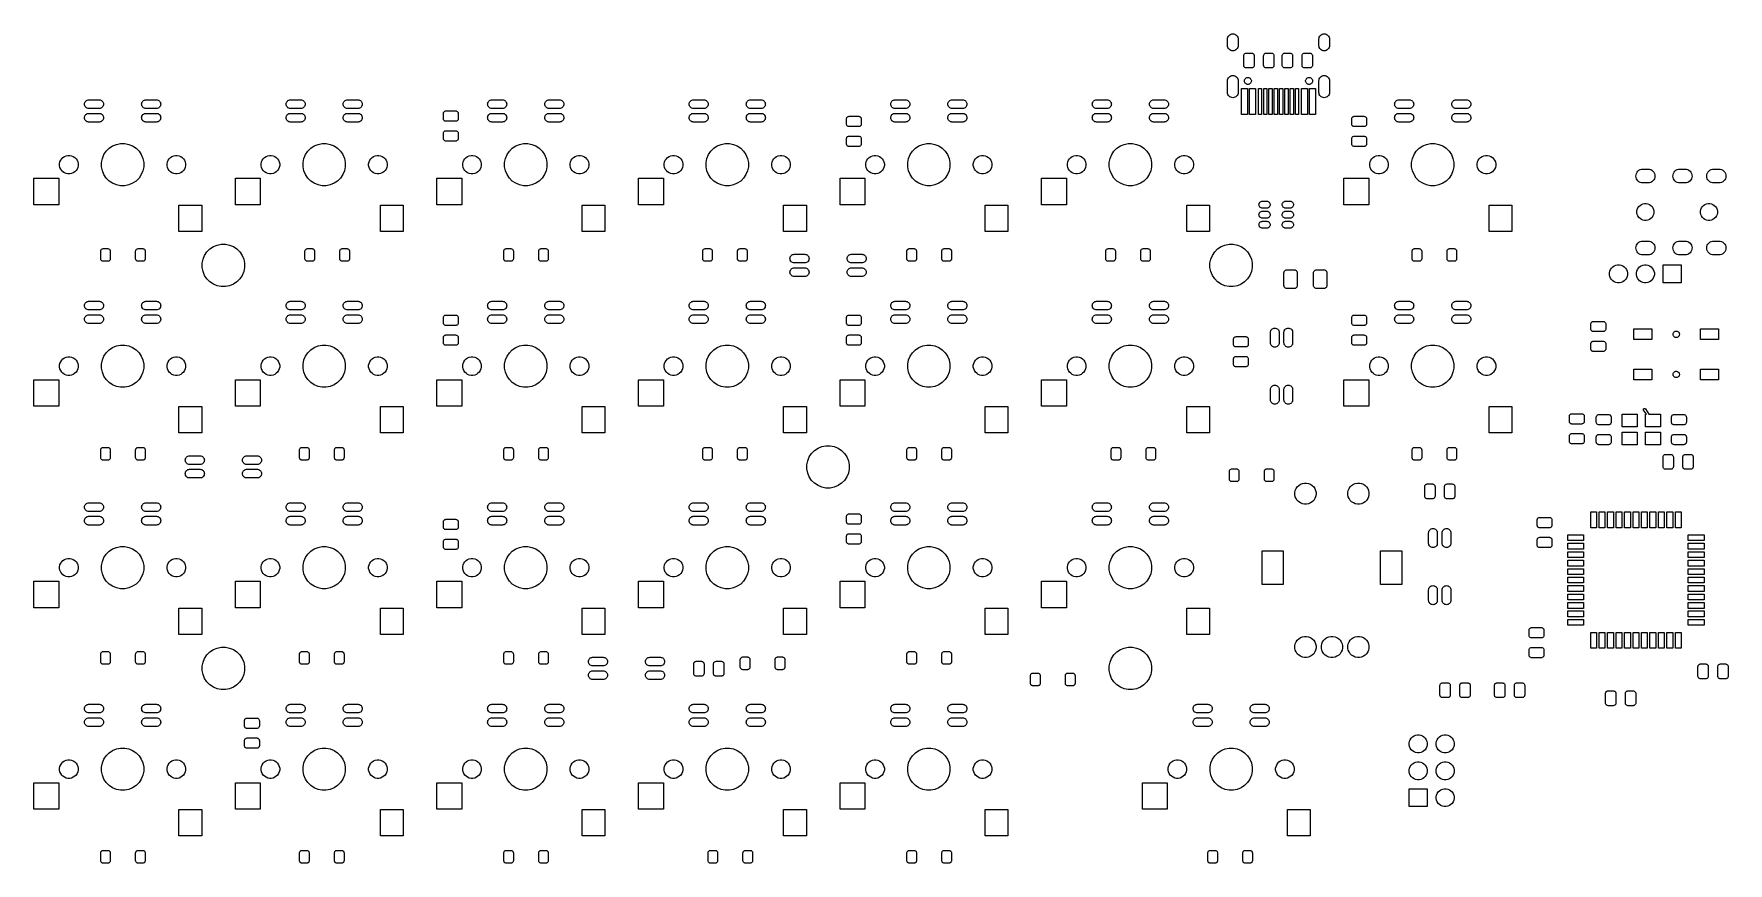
# Model space of a CAD drawing. Extents: x 99 to 259, y -126 to -47.
import ezdxf

# ---------------------------------------------------------------- set-up
doc = ezdxf.new("R2010")
doc.units = 0
doc.layers.add('BLACK', color=7, linetype='CONTINUOUS')

msp = doc.modelspace()

# ---------------------------------------------------------------- linework, layer by layer
at = {"layer": 'BLACK', "linetype": 'CONTINUOUS'}
for p, q in [((211.588, -47.6462), (211.595, -47.5727)), ((211.588, -48.2953), (211.588, -47.6462)), ((211.595, -47.5727), (211.624, -47.4785)), ((211.624, -47.4785), (211.67, -47.3916)), ((211.67, -47.3916), (211.733, -47.3155)), ((211.733, -47.3155), (211.809, -47.253)), ((211.809, -47.253), (211.896, -47.2066)), ((211.896, -47.2066), (211.99, -47.178)), ((211.99, -47.178), (212.088, -47.1683)), ((212.088, -47.1683), (212.186, -47.178)), ((212.186, -47.178), (212.28, -47.2066)), ((212.28, -47.2066), (212.367, -47.253)), ((212.367, -47.253), (212.443, -47.3155)), ((212.443, -47.3155), (212.506, -47.3916)), ((212.506, -47.3916), (212.552, -47.4785)), ((212.552, -47.4785), (212.581, -47.5727)), ((212.581, -47.5727), (212.588, -47.6462)), ((212.588, -47.6462), (212.588, -48.2953)), ((220.228, -47.6462), (220.235, -47.5727)), ((220.228, -48.2953), (220.228, -47.6462)), ((220.235, -47.5727), (220.264, -47.4785)), ((220.264, -47.4785), (220.31, -47.3916)), ((220.31, -47.3916), (220.373, -47.3155)), ((220.373, -47.3155), (220.449, -47.253)), ((220.449, -47.253), (220.536, -47.2066)), ((220.536, -47.2066), (220.63, -47.178)), ((220.63, -47.178), (220.728, -47.1683)), ((220.728, -47.1683), (220.826, -47.178)), ((220.826, -47.178), (220.92, -47.2066)), ((220.92, -47.2066), (221.007, -47.253)), ((221.007, -47.253), (221.083, -47.3155)), ((221.083, -47.3155), (221.146, -47.3916)), ((221.146, -47.3916), (221.192, -47.4785)), ((221.192, -47.4785), (221.221, -47.5727)), ((221.221, -47.5727), (221.228, -47.6462)), ((221.228, -47.6462), (221.228, -48.2953)), ((211.595, -48.3688), (211.588, -48.2953)), ((211.624, -48.463), (211.595, -48.3688)), ((211.67, -48.5499), (211.624, -48.463)), ((211.733, -48.626), (211.67, -48.5499)), ((211.809, -48.6885), (211.733, -48.626)), ((211.896, -48.7349), (211.809, -48.6885)), ((211.99, -48.7635), (211.896, -48.7349)), ((212.088, -48.7732), (211.99, -48.7635)), ((212.186, -48.7635), (212.088, -48.7732)), ((212.28, -48.7349), (212.186, -48.7635)), ((212.367, -48.6885), (212.28, -48.7349)), ((212.443, -48.626), (212.367, -48.6885)), ((212.506, -48.5499), (212.443, -48.626)), ((212.552, -48.463), (212.506, -48.5499)), ((212.581, -48.3688), (212.552, -48.463)), ((212.588, -48.2953), (212.581, -48.3688)), ((213.126, -49.2325), (213.131, -49.1849)), ((213.126, -50.145), (213.126, -49.2325)), ((213.131, -49.1849), (213.145, -49.1392)), ((213.145, -49.1392), (213.168, -49.0971)), ((213.168, -49.0971), (213.198, -49.0601)), ((213.198, -49.0601), (213.235, -49.0298)), ((213.235, -49.0298), (213.277, -49.0073)), ((213.277, -49.0073), (213.323, -48.9934)), ((213.323, -48.9934), (213.37, -48.9887)), ((213.37, -48.9887), (213.858, -48.9887)), ((213.858, -48.9887), (213.905, -48.9934)), ((213.905, -48.9934), (213.951, -49.0073)), ((213.951, -49.0073), (213.993, -49.0298)), ((213.993, -49.0298), (214.03, -49.0601)), ((214.03, -49.0601), (214.06, -49.0971)), ((214.06, -49.0971), (214.083, -49.1392)), ((214.083, -49.1392), (214.097, -49.1849)), ((214.097, -49.1849), (214.101, -49.2325)), ((214.101, -49.2325), (214.101, -50.145)), ((215.001, -49.2325), (215.006, -49.1849)), ((215.001, -50.145), (215.001, -49.2325)), ((215.006, -49.1849), (215.02, -49.1392)), ((215.02, -49.1392), (215.043, -49.0971)), ((215.043, -49.0971), (215.073, -49.0601)), ((215.073, -49.0601), (215.11, -49.0298)), ((215.11, -49.0298), (215.152, -49.0073)), ((215.152, -49.0073), (215.198, -48.9934)), ((215.198, -48.9934), (215.245, -48.9887)), ((215.245, -48.9887), (215.733, -48.9887)), ((215.733, -48.9887), (215.78, -48.9934)), ((215.78, -48.9934), (215.826, -49.0073)), ((215.826, -49.0073), (215.868, -49.0298)), ((215.868, -49.0298), (215.905, -49.0601)), ((215.905, -49.0601), (215.935, -49.0971)), ((215.935, -49.0971), (215.958, -49.1392)), ((215.958, -49.1392), (215.972, -49.1849)), ((215.972, -49.1849), (215.976, -49.2325)), ((215.976, -49.2325), (215.976, -50.145)), ((216.761, -49.2325), (216.766, -49.1849)), ((216.761, -50.145), (216.761, -49.2325)), ((216.766, -49.1849), (216.78, -49.1392)), ((216.78, -49.1392), (216.802, -49.0971)), ((216.802, -49.0971), (216.832, -49.0601)), ((216.832, -49.0601), (216.869, -49.0298)), ((216.869, -49.0298), (216.911, -49.0073)), ((216.911, -49.0073), (216.957, -48.9934)), ((216.957, -48.9934), (217.005, -48.9887)), ((217.005, -48.9887), (217.492, -48.9887)), ((217.492, -48.9887), (217.54, -48.9934)), ((217.54, -48.9934), (217.586, -49.0073)), ((217.586, -49.0073), (217.628, -49.0298)), ((217.628, -49.0298), (217.665, -49.0601)), ((217.665, -49.0601), (217.695, -49.0971)), ((217.695, -49.0971), (217.717, -49.1392)), ((217.717, -49.1392), (217.731, -49.1849)), ((217.731, -49.1849), (217.736, -49.2325)), ((217.736, -49.2325), (217.736, -50.145)), ((218.636, -49.2325), (218.641, -49.1849)), ((218.636, -50.145), (218.636, -49.2325)), ((218.641, -49.1849), (218.655, -49.1392)), ((218.655, -49.1392), (218.677, -49.0971)), ((218.677, -49.0971), (218.707, -49.0601)), ((218.707, -49.0601), (218.744, -49.0298)), ((218.744, -49.0298), (218.786, -49.0073)), ((218.786, -49.0073), (218.832, -48.9934)), ((218.832, -48.9934), (218.88, -48.9887)), ((218.88, -48.9887), (219.367, -48.9887)), ((219.367, -48.9887), (219.415, -48.9934)), ((219.415, -48.9934), (219.461, -49.0073)), ((219.461, -49.0073), (219.503, -49.0298)), ((219.503, -49.0298), (219.54, -49.0601)), ((219.54, -49.0601), (219.57, -49.0971)), ((219.57, -49.0971), (219.592, -49.1392)), ((219.592, -49.1392), (219.606, -49.1849)), ((219.606, -49.1849), (219.611, -49.2325)), ((219.611, -49.2325), (219.611, -50.145)), ((220.235, -48.3688), (220.228, -48.2953)), ((220.264, -48.463), (220.235, -48.3688)), ((220.31, -48.5499), (220.264, -48.463)), ((220.373, -48.626), (220.31, -48.5499)), ((220.449, -48.6885), (220.373, -48.626)), ((220.536, -48.7349), (220.449, -48.6885)), ((220.63, -48.7635), (220.536, -48.7349)), ((220.728, -48.7732), (220.63, -48.7635)), ((220.826, -48.7635), (220.728, -48.7732)), ((220.92, -48.7349), (220.826, -48.7635)), ((221.007, -48.6885), (220.92, -48.7349)), ((221.083, -48.626), (221.007, -48.6885)), ((221.146, -48.5499), (221.083, -48.626)), ((221.192, -48.463), (221.146, -48.5499)), ((221.221, -48.3688), (221.192, -48.463)), ((221.228, -48.2953), (221.221, -48.3688)), ((211.733, -51.2455), (211.809, -51.183)), ((211.809, -51.183), (211.896, -51.1366)), ((211.896, -51.1366), (211.99, -51.108)), ((211.99, -51.108), (212.088, -51.0983)), ((212.088, -51.0983), (212.186, -51.108)), ((212.186, -51.108), (212.28, -51.1366)), ((212.28, -51.1366), (212.367, -51.183)), ((212.367, -51.183), (212.443, -51.2455)), ((213.131, -50.1926), (213.126, -50.145)), ((213.145, -50.2383), (213.131, -50.1926)), ((213.168, -50.2804), (213.145, -50.2383)), ((213.198, -50.3174), (213.168, -50.2804)), ((213.235, -50.3477), (213.198, -50.3174)), ((213.277, -50.3702), (213.235, -50.3477)), ((213.323, -50.3841), (213.277, -50.3702)), ((213.37, -50.3887), (213.323, -50.3841)), ((213.858, -50.3887), (213.37, -50.3887)), ((213.905, -50.3841), (213.858, -50.3887)), ((213.951, -50.3702), (213.905, -50.3841)), ((213.993, -50.3477), (213.951, -50.3702)), ((214.03, -50.3174), (213.993, -50.3477)), ((214.06, -50.2804), (214.03, -50.3174)), ((214.083, -50.2383), (214.06, -50.2804)), ((214.097, -50.1926), (214.083, -50.2383)), ((214.101, -50.145), (214.097, -50.1926)), ((215.006, -50.1926), (215.001, -50.145)), ((215.02, -50.2383), (215.006, -50.1926)), ((215.043, -50.2804), (215.02, -50.2383)), ((215.073, -50.3174), (215.043, -50.2804)), ((215.11, -50.3477), (215.073, -50.3174)), ((215.152, -50.3702), (215.11, -50.3477)), ((215.198, -50.3841), (215.152, -50.3702)), ((215.245, -50.3887), (215.198, -50.3841)), ((215.733, -50.3887), (215.245, -50.3887)), ((215.78, -50.3841), (215.733, -50.3887)), ((215.826, -50.3702), (215.78, -50.3841)), ((215.868, -50.3477), (215.826, -50.3702)), ((215.905, -50.3174), (215.868, -50.3477)), ((215.935, -50.2804), (215.905, -50.3174)), ((215.958, -50.2383), (215.935, -50.2804)), ((215.972, -50.1926), (215.958, -50.2383)), ((215.976, -50.145), (215.972, -50.1926)), ((216.766, -50.1926), (216.761, -50.145)), ((216.78, -50.2383), (216.766, -50.1926)), ((216.802, -50.2804), (216.78, -50.2383)), ((216.832, -50.3174), (216.802, -50.2804)), ((216.869, -50.3477), (216.832, -50.3174)), ((216.911, -50.3702), (216.869, -50.3477)), ((216.957, -50.3841), (216.911, -50.3702)), ((217.005, -50.3887), (216.957, -50.3841)), ((217.492, -50.3887), (217.005, -50.3887)), ((217.54, -50.3841), (217.492, -50.3887)), ((217.586, -50.3702), (217.54, -50.3841)), ((217.628, -50.3477), (217.586, -50.3702)), ((217.665, -50.3174), (217.628, -50.3477)), ((217.695, -50.2804), (217.665, -50.3174)), ((217.717, -50.2383), (217.695, -50.2804)), ((217.731, -50.1926), (217.717, -50.2383)), ((217.736, -50.145), (217.731, -50.1926)), ((218.641, -50.1926), (218.636, -50.145)), ((218.655, -50.2383), (218.641, -50.1926)), ((218.677, -50.2804), (218.655, -50.2383)), ((218.707, -50.3174), (218.677, -50.2804)), ((218.744, -50.3477), (218.707, -50.3174)), ((218.786, -50.3702), (218.744, -50.3477)), ((218.832, -50.3841), (218.786, -50.3702)), ((218.88, -50.3887), (218.832, -50.3841)), ((219.367, -50.3887), (218.88, -50.3887)), ((219.415, -50.3841), (219.367, -50.3887)), ((219.461, -50.3702), (219.415, -50.3841)), ((219.503, -50.3477), (219.461, -50.3702)), ((219.54, -50.3174), (219.503, -50.3477)), ((219.57, -50.2804), (219.54, -50.3174)), ((219.592, -50.2383), (219.57, -50.2804)), ((219.606, -50.1926), (219.592, -50.2383)), ((219.611, -50.145), (219.606, -50.1926)), ((220.373, -51.2455), (220.449, -51.183)), ((220.449, -51.183), (220.536, -51.1366)), ((220.536, -51.1366), (220.63, -51.108)), ((220.63, -51.108), (220.728, -51.0983)), ((220.728, -51.0983), (220.826, -51.108)), ((220.826, -51.108), (220.92, -51.1366)), ((220.92, -51.1366), (221.007, -51.183)), ((221.007, -51.183), (221.083, -51.2455)), ((211.588, -51.5762), (211.595, -51.5027)), ((211.588, -52.7253), (211.588, -51.5762)), ((211.595, -52.7988), (211.588, -52.7253)), ((211.595, -51.5027), (211.624, -51.4085)), ((211.624, -52.893), (211.595, -52.7988)), ((211.624, -51.4085), (211.67, -51.3216)), ((211.67, -51.3216), (211.733, -51.2455)), ((212.443, -51.2455), (212.506, -51.3216)), ((212.506, -51.3216), (212.552, -51.4085)), ((212.552, -51.4085), (212.581, -51.5027)), ((212.581, -52.7988), (212.552, -52.893)), ((212.581, -51.5027), (212.588, -51.5762)), ((212.588, -52.7253), (212.581, -52.7988)), ((212.588, -51.5762), (212.588, -52.7253)), ((212.898, -54.7907), (212.898, -52.3407)), ((212.898, -52.3407), (213.468, -52.3407)), ((213.193, -51.5887), (213.205, -51.526)), ((213.193, -51.6528), (213.193, -51.5887)), ((213.205, -51.7155), (213.193, -51.6528)), ((213.205, -51.526), (213.23, -51.4668)), ((213.23, -51.7747), (213.205, -51.7155)), ((213.23, -51.4668), (213.266, -51.4136)), ((213.266, -51.8279), (213.23, -51.7747)), ((213.266, -51.4136), (213.311, -51.3683)), ((213.311, -51.8732), (213.266, -51.8279)), ((213.311, -51.3683), (213.364, -51.3327)), ((213.364, -51.9088), (213.311, -51.8732)), ((213.364, -51.3327), (213.423, -51.3082)), ((213.423, -51.9333), (213.364, -51.9088)), ((213.423, -51.3082), (213.486, -51.2957)), ((213.486, -51.9457), (213.423, -51.9333)), ((213.468, -52.3407), (213.468, -54.7907)), ((213.486, -51.2957), (213.55, -51.2957)), ((213.55, -51.9457), (213.486, -51.9457)), ((213.55, -51.2957), (213.613, -51.3082)), ((213.613, -51.9333), (213.55, -51.9457)), ((213.613, -51.3082), (213.672, -51.3327)), ((213.672, -51.9088), (213.613, -51.9333)), ((213.672, -51.3327), (213.725, -51.3683)), ((213.725, -51.8732), (213.672, -51.9088)), ((213.673, -54.7907), (213.673, -52.3407)), ((213.673, -52.3407), (214.243, -52.3407)), ((213.725, -51.3683), (213.77, -51.4136)), ((213.77, -51.8279), (213.725, -51.8732)), ((213.77, -51.4136), (213.806, -51.4668)), ((213.806, -51.7747), (213.77, -51.8279)), ((213.806, -51.4668), (213.831, -51.526)), ((213.831, -51.7155), (213.806, -51.7747)), ((213.831, -51.526), (213.843, -51.5887)), ((213.843, -51.6528), (213.831, -51.7155)), ((213.843, -51.5887), (213.843, -51.6528)), ((214.243, -52.3407), (214.243, -54.7907)), ((214.508, -54.7907), (214.508, -52.3407)), ((214.508, -52.3407), (214.808, -52.3407)), ((214.808, -52.3407), (214.808, -54.7907)), ((215.008, -54.7907), (215.008, -52.3407)), ((215.008, -52.3407), (215.308, -52.3407)), ((215.308, -52.3407), (215.308, -54.7907)), ((215.508, -54.7907), (215.508, -52.3407)), ((215.508, -52.3407), (215.808, -52.3407)), ((215.808, -52.3407), (215.808, -54.7907)), ((216.008, -54.7907), (216.008, -52.3407)), ((216.008, -52.3407), (216.308, -52.3407)), ((216.308, -52.3407), (216.308, -54.7907)), ((216.508, -54.7907), (216.508, -52.3407)), ((216.508, -52.3407), (216.808, -52.3407)), ((216.808, -52.3407), (216.808, -54.7907)), ((217.008, -54.7907), (217.008, -52.3407)), ((217.008, -52.3407), (217.308, -52.3407)), ((217.308, -52.3407), (217.308, -54.7907)), ((217.508, -54.7907), (217.508, -52.3407)), ((217.508, -52.3407), (217.808, -52.3407)), ((217.808, -52.3407), (217.808, -54.7907)), ((218.008, -54.7907), (218.008, -52.3407)), ((218.008, -52.3407), (218.308, -52.3407)), ((218.308, -52.3407), (218.308, -54.7907)), ((218.573, -54.7907), (218.573, -52.3407)), ((218.573, -52.3407), (219.143, -52.3407)), ((218.973, -51.5887), (218.985, -51.526)), ((218.973, -51.6528), (218.973, -51.5887)), ((218.985, -51.7155), (218.973, -51.6528)), ((218.985, -51.526), (219.01, -51.4668)), ((219.01, -51.7747), (218.985, -51.7155)), ((219.01, -51.4668), (219.046, -51.4136)), ((219.046, -51.8279), (219.01, -51.7747)), ((219.046, -51.4136), (219.091, -51.3683)), ((219.091, -51.8732), (219.046, -51.8279)), ((219.091, -51.3683), (219.144, -51.3327)), ((219.144, -51.9088), (219.091, -51.8732)), ((219.143, -52.3407), (219.143, -54.7907)), ((219.144, -51.3327), (219.203, -51.3082)), ((219.203, -51.9333), (219.144, -51.9088)), ((219.203, -51.3082), (219.266, -51.2957)), ((219.266, -51.9457), (219.203, -51.9333)), ((219.266, -51.2957), (219.33, -51.2957)), ((219.33, -51.9457), (219.266, -51.9457)), ((219.33, -51.2957), (219.393, -51.3082)), ((219.393, -51.9333), (219.33, -51.9457)), ((219.348, -54.7907), (219.348, -52.3407)), ((219.348, -52.3407), (219.918, -52.3407)), ((219.393, -51.3082), (219.452, -51.3327)), ((219.452, -51.9088), (219.393, -51.9333)), ((219.452, -51.3327), (219.505, -51.3683)), ((219.505, -51.8732), (219.452, -51.9088)), ((219.505, -51.3683), (219.55, -51.4136)), ((219.55, -51.8279), (219.505, -51.8732)), ((219.55, -51.4136), (219.586, -51.4668)), ((219.586, -51.7747), (219.55, -51.8279)), ((219.586, -51.4668), (219.611, -51.526)), ((219.611, -51.7155), (219.586, -51.7747)), ((219.611, -51.526), (219.623, -51.5887)), ((219.623, -51.6528), (219.611, -51.7155)), ((219.623, -51.5887), (219.623, -51.6528)), ((219.918, -52.3407), (219.918, -54.7907)), ((220.228, -51.5762), (220.235, -51.5027)), ((220.228, -52.7253), (220.228, -51.5762)), ((220.235, -52.7988), (220.228, -52.7253)), ((220.235, -51.5027), (220.264, -51.4085)), ((220.264, -52.893), (220.235, -52.7988)), ((220.264, -51.4085), (220.31, -51.3216)), ((220.31, -51.3216), (220.373, -51.2455)), ((221.083, -51.2455), (221.146, -51.3216)), ((221.146, -51.3216), (221.192, -51.4085)), ((221.192, -51.4085), (221.221, -51.5027)), ((221.221, -52.7988), (221.192, -52.893)), ((221.221, -51.5027), (221.228, -51.5762)), ((221.228, -52.7253), (221.221, -52.7988)), ((221.228, -51.5762), (221.228, -52.7253)), ((103.554, -53.8112), (103.562, -53.7309)), ((103.562, -53.8916), (103.554, -53.8112)), ((103.562, -53.7309), (103.586, -53.6536)), ((103.586, -53.9689), (103.562, -53.8916)), ((103.586, -53.6536), (103.624, -53.5824)), ((103.624, -54.0401), (103.586, -53.9689)), ((103.624, -53.5824), (103.675, -53.5199)), ((103.675, -54.1026), (103.624, -54.0401)), ((103.675, -53.5199), (103.737, -53.4687)), ((103.737, -54.1538), (103.675, -54.1026)), ((103.737, -53.4687), (103.809, -53.4306)), ((103.809, -54.1919), (103.737, -54.1538)), ((103.809, -53.4306), (103.886, -53.4072)), ((103.886, -54.2153), (103.809, -54.1919)), ((103.886, -53.4072), (103.946, -53.4012)), ((103.946, -54.2212), (103.886, -54.2153)), ((103.946, -53.4012), (104.966, -53.4012)), ((104.966, -54.2212), (103.946, -54.2212)), ((104.966, -53.4012), (105.027, -53.4072)), ((105.027, -54.2153), (104.966, -54.2212)), ((105.027, -53.4072), (105.104, -53.4306)), ((105.104, -54.1919), (105.027, -54.2153)), ((105.104, -53.4306), (105.175, -53.4687)), ((105.175, -54.1538), (105.104, -54.1919)), ((105.175, -53.4687), (105.238, -53.5199)), ((105.238, -54.1026), (105.175, -54.1538)), ((105.238, -53.5199), (105.289, -53.5824)), ((105.289, -54.0401), (105.238, -54.1026)), ((105.289, -53.5824), (105.327, -53.6536)), ((105.327, -53.9689), (105.289, -54.0401)), ((105.327, -53.6536), (105.35, -53.7309)), ((105.35, -53.8916), (105.327, -53.9689)), ((105.35, -53.7309), (105.358, -53.8112)), ((105.358, -53.8112), (105.35, -53.8916)), ((108.954, -53.8112), (108.962, -53.7309)), ((108.962, -53.8916), (108.954, -53.8112)), ((108.962, -53.7309), (108.986, -53.6536)), ((108.986, -53.9689), (108.962, -53.8916)), ((108.986, -53.6536), (109.024, -53.5824)), ((109.024, -54.0401), (108.986, -53.9689)), ((109.024, -53.5824), (109.075, -53.5199)), ((109.075, -54.1026), (109.024, -54.0401)), ((109.075, -53.5199), (109.137, -53.4687)), ((109.137, -54.1538), (109.075, -54.1026)), ((109.137, -53.4687), (109.209, -53.4306)), ((109.209, -54.1919), (109.137, -54.1538)), ((109.209, -53.4306), (109.286, -53.4072)), ((109.286, -54.2153), (109.209, -54.1919)), ((109.286, -53.4072), (109.346, -53.4012)), ((109.346, -54.2212), (109.286, -54.2153)), ((109.346, -53.4012), (110.366, -53.4012)), ((110.366, -54.2212), (109.346, -54.2212)), ((110.366, -53.4012), (110.427, -53.4072)), ((110.427, -54.2153), (110.366, -54.2212)), ((110.427, -53.4072), (110.504, -53.4306)), ((110.504, -54.1919), (110.427, -54.2153)), ((110.504, -53.4306), (110.575, -53.4687)), ((110.575, -54.1538), (110.504, -54.1919)), ((110.575, -53.4687), (110.638, -53.5199)), ((110.638, -54.1026), (110.575, -54.1538)), ((110.638, -53.5199), (110.689, -53.5824)), ((110.689, -54.0401), (110.638, -54.1026)), ((110.689, -53.5824), (110.727, -53.6536)), ((110.727, -53.9689), (110.689, -54.0401)), ((110.727, -53.6536), (110.75, -53.7309)), ((110.75, -53.8916), (110.727, -53.9689)), ((110.75, -53.7309), (110.758, -53.8112)), ((110.758, -53.8112), (110.75, -53.8916)), ((122.604, -53.8112), (122.612, -53.7309)), ((122.612, -53.8916), (122.604, -53.8112)), ((122.612, -53.7309), (122.636, -53.6536)), ((122.636, -53.9689), (122.612, -53.8916)), ((122.636, -53.6536), (122.674, -53.5824)), ((122.674, -54.0401), (122.636, -53.9689)), ((122.674, -53.5824), (122.725, -53.5199)), ((122.725, -54.1026), (122.674, -54.0401)), ((122.725, -53.5199), (122.787, -53.4687)), ((122.787, -54.1538), (122.725, -54.1026)), ((122.787, -53.4687), (122.859, -53.4306)), ((122.859, -54.1919), (122.787, -54.1538)), ((122.859, -53.4306), (122.936, -53.4072)), ((122.936, -54.2153), (122.859, -54.1919)), ((122.936, -53.4072), (122.996, -53.4012)), ((122.996, -54.2212), (122.936, -54.2153)), ((122.996, -53.4012), (124.016, -53.4012)), ((124.016, -54.2212), (122.996, -54.2212)), ((124.016, -53.4012), (124.077, -53.4072)), ((124.077, -54.2153), (124.016, -54.2212)), ((124.077, -53.4072), (124.154, -53.4306)), ((124.154, -54.1919), (124.077, -54.2153)), ((124.154, -53.4306), (124.225, -53.4687)), ((124.225, -54.1538), (124.154, -54.1919)), ((124.225, -53.4687), (124.288, -53.5199)), ((124.288, -54.1026), (124.225, -54.1538)), ((124.288, -53.5199), (124.339, -53.5824)), ((124.339, -54.0401), (124.288, -54.1026)), ((124.339, -53.5824), (124.377, -53.6536)), ((124.377, -53.9689), (124.339, -54.0401)), ((124.377, -53.6536), (124.4, -53.7309)), ((124.4, -53.8916), (124.377, -53.9689)), ((124.4, -53.7309), (124.408, -53.8112)), ((124.408, -53.8112), (124.4, -53.8916)), ((128.004, -53.8112), (128.012, -53.7309)), ((128.012, -53.8916), (128.004, -53.8112)), ((128.012, -53.7309), (128.036, -53.6536)), ((128.036, -53.9689), (128.012, -53.8916)), ((128.036, -53.6536), (128.074, -53.5824)), ((128.074, -54.0401), (128.036, -53.9689)), ((128.074, -53.5824), (128.125, -53.5199)), ((128.125, -54.1026), (128.074, -54.0401)), ((128.125, -53.5199), (128.187, -53.4687)), ((128.187, -54.1538), (128.125, -54.1026)), ((128.187, -53.4687), (128.259, -53.4306)), ((128.259, -54.1919), (128.187, -54.1538)), ((128.259, -53.4306), (128.336, -53.4072)), ((128.336, -54.2153), (128.259, -54.1919)), ((128.336, -53.4072), (128.396, -53.4012)), ((128.396, -54.2212), (128.336, -54.2153)), ((128.396, -53.4012), (129.416, -53.4012)), ((129.416, -54.2212), (128.396, -54.2212)), ((129.416, -53.4012), (129.477, -53.4072)), ((129.477, -54.2153), (129.416, -54.2212)), ((129.477, -53.4072), (129.554, -53.4306)), ((129.554, -54.1919), (129.477, -54.2153)), ((129.554, -53.4306), (129.625, -53.4687)), ((129.625, -54.1538), (129.554, -54.1919)), ((129.625, -53.4687), (129.688, -53.5199)), ((129.688, -54.1026), (129.625, -54.1538)), ((129.688, -53.5199), (129.739, -53.5824)), ((129.739, -54.0401), (129.688, -54.1026)), ((129.739, -53.5824), (129.777, -53.6536)), ((129.777, -53.9689), (129.739, -54.0401)), ((129.777, -53.6536), (129.8, -53.7309)), ((129.8, -53.8916), (129.777, -53.9689)), ((129.8, -53.7309), (129.808, -53.8112)), ((129.808, -53.8112), (129.8, -53.8916)), ((141.654, -53.8112), (141.662, -53.7309)), ((141.662, -53.8916), (141.654, -53.8112)), ((141.662, -53.7309), (141.686, -53.6536)), ((141.686, -53.9689), (141.662, -53.8916)), ((141.686, -53.6536), (141.724, -53.5824)), ((141.724, -54.0401), (141.686, -53.9689)), ((141.724, -53.5824), (141.775, -53.5199)), ((141.775, -54.1026), (141.724, -54.0401)), ((141.775, -53.5199), (141.837, -53.4687)), ((141.837, -54.1538), (141.775, -54.1026)), ((141.837, -53.4687), (141.909, -53.4306)), ((141.909, -54.1919), (141.837, -54.1538)), ((141.909, -53.4306), (141.986, -53.4072)), ((141.986, -54.2153), (141.909, -54.1919)), ((141.986, -53.4072), (142.046, -53.4012)), ((142.046, -54.2212), (141.986, -54.2153)), ((142.046, -53.4012), (143.066, -53.4012)), ((143.066, -54.2212), (142.046, -54.2212)), ((143.066, -53.4012), (143.127, -53.4072)), ((143.127, -54.2153), (143.066, -54.2212)), ((143.127, -53.4072), (143.204, -53.4306)), ((143.204, -54.1919), (143.127, -54.2153)), ((143.204, -53.4306), (143.275, -53.4687)), ((143.275, -54.1538), (143.204, -54.1919)), ((143.275, -53.4687), (143.338, -53.5199)), ((143.338, -54.1026), (143.275, -54.1538)), ((143.338, -53.5199), (143.389, -53.5824)), ((143.389, -54.0401), (143.338, -54.1026)), ((143.389, -53.5824), (143.427, -53.6536)), ((143.427, -53.9689), (143.389, -54.0401)), ((143.427, -53.6536), (143.45, -53.7309)), ((143.45, -53.8916), (143.427, -53.9689)), ((143.45, -53.7309), (143.458, -53.8112)), ((143.458, -53.8112), (143.45, -53.8916)), ((147.054, -53.8112), (147.062, -53.7309)), ((147.062, -53.8916), (147.054, -53.8112)), ((147.062, -53.7309), (147.086, -53.6536)), ((147.086, -53.9689), (147.062, -53.8916)), ((147.086, -53.6536), (147.124, -53.5824)), ((147.124, -54.0401), (147.086, -53.9689)), ((147.124, -53.5824), (147.175, -53.5199)), ((147.175, -54.1026), (147.124, -54.0401)), ((147.175, -53.5199), (147.237, -53.4687)), ((147.237, -54.1538), (147.175, -54.1026)), ((147.237, -53.4687), (147.309, -53.4306)), ((147.309, -54.1919), (147.237, -54.1538)), ((147.309, -53.4306), (147.386, -53.4072)), ((147.386, -54.2153), (147.309, -54.1919)), ((147.386, -53.4072), (147.446, -53.4012)), ((147.446, -54.2212), (147.386, -54.2153)), ((147.446, -53.4012), (148.466, -53.4012)), ((148.466, -54.2212), (147.446, -54.2212)), ((148.466, -53.4012), (148.527, -53.4072)), ((148.527, -54.2153), (148.466, -54.2212)), ((148.527, -53.4072), (148.604, -53.4306)), ((148.604, -54.1919), (148.527, -54.2153)), ((148.604, -53.4306), (148.675, -53.4687)), ((148.675, -54.1538), (148.604, -54.1919)), ((148.675, -53.4687), (148.738, -53.5199)), ((148.738, -54.1026), (148.675, -54.1538)), ((148.738, -53.5199), (148.789, -53.5824)), ((148.789, -54.0401), (148.738, -54.1026)), ((148.789, -53.5824), (148.827, -53.6536)), ((148.827, -53.9689), (148.789, -54.0401)), ((148.827, -53.6536), (148.85, -53.7309)), ((148.85, -53.8916), (148.827, -53.9689)), ((148.85, -53.7309), (148.858, -53.8112)), ((148.858, -53.8112), (148.85, -53.8916)), ((160.704, -53.8112), (160.712, -53.7309)), ((160.712, -53.8916), (160.704, -53.8112)), ((160.712, -53.7309), (160.736, -53.6536)), ((160.736, -53.9689), (160.712, -53.8916)), ((160.736, -53.6536), (160.774, -53.5824)), ((160.774, -54.0401), (160.736, -53.9689)), ((160.774, -53.5824), (160.825, -53.5199)), ((160.825, -54.1026), (160.774, -54.0401)), ((160.825, -53.5199), (160.887, -53.4687)), ((160.887, -54.1538), (160.825, -54.1026)), ((160.887, -53.4687), (160.959, -53.4306)), ((160.959, -54.1919), (160.887, -54.1538)), ((160.959, -53.4306), (161.036, -53.4072)), ((161.036, -54.2153), (160.959, -54.1919)), ((161.036, -53.4072), (161.096, -53.4012)), ((161.096, -54.2212), (161.036, -54.2153)), ((161.096, -53.4012), (162.116, -53.4012)), ((162.116, -54.2212), (161.096, -54.2212)), ((162.116, -53.4012), (162.177, -53.4072)), ((162.177, -54.2153), (162.116, -54.2212)), ((162.177, -53.4072), (162.254, -53.4306)), ((162.254, -54.1919), (162.177, -54.2153)), ((162.254, -53.4306), (162.325, -53.4687)), ((162.325, -54.1538), (162.254, -54.1919)), ((162.325, -53.4687), (162.388, -53.5199)), ((162.388, -54.1026), (162.325, -54.1538)), ((162.388, -53.5199), (162.439, -53.5824)), ((162.439, -54.0401), (162.388, -54.1026)), ((162.439, -53.5824), (162.477, -53.6536)), ((162.477, -53.9689), (162.439, -54.0401)), ((162.477, -53.6536), (162.5, -53.7309)), ((162.5, -53.8916), (162.477, -53.9689)), ((162.5, -53.7309), (162.508, -53.8112)), ((162.508, -53.8112), (162.5, -53.8916)), ((166.104, -53.8112), (166.112, -53.7309)), ((166.112, -53.8916), (166.104, -53.8112)), ((166.112, -53.7309), (166.136, -53.6536)), ((166.136, -53.9689), (166.112, -53.8916)), ((166.136, -53.6536), (166.174, -53.5824)), ((166.174, -54.0401), (166.136, -53.9689)), ((166.174, -53.5824), (166.225, -53.5199)), ((166.225, -54.1026), (166.174, -54.0401)), ((166.225, -53.5199), (166.287, -53.4687)), ((166.287, -54.1538), (166.225, -54.1026)), ((166.287, -53.4687), (166.359, -53.4306)), ((166.359, -54.1919), (166.287, -54.1538)), ((166.359, -53.4306), (166.436, -53.4072)), ((166.436, -54.2153), (166.359, -54.1919)), ((166.436, -53.4072), (166.496, -53.4012)), ((166.496, -54.2212), (166.436, -54.2153)), ((166.496, -53.4012), (167.516, -53.4012)), ((167.516, -54.2212), (166.496, -54.2212)), ((167.516, -53.4012), (167.577, -53.4072)), ((167.577, -54.2153), (167.516, -54.2212)), ((167.577, -53.4072), (167.654, -53.4306)), ((167.654, -54.1919), (167.577, -54.2153)), ((167.654, -53.4306), (167.725, -53.4687)), ((167.725, -54.1538), (167.654, -54.1919)), ((167.725, -53.4687), (167.788, -53.5199)), ((167.788, -54.1026), (167.725, -54.1538)), ((167.788, -53.5199), (167.839, -53.5824)), ((167.839, -54.0401), (167.788, -54.1026)), ((167.839, -53.5824), (167.877, -53.6536)), ((167.877, -53.9689), (167.839, -54.0401)), ((167.877, -53.6536), (167.9, -53.7309)), ((167.9, -53.8916), (167.877, -53.9689)), ((167.9, -53.7309), (167.908, -53.8112)), ((167.908, -53.8112), (167.9, -53.8916)), ((179.754, -53.8112), (179.762, -53.7309)), ((179.762, -53.8916), (179.754, -53.8112)), ((179.762, -53.7309), (179.786, -53.6536)), ((179.786, -53.9689), (179.762, -53.8916)), ((179.786, -53.6536), (179.824, -53.5824)), ((179.824, -54.0401), (179.786, -53.9689)), ((179.824, -53.5824), (179.875, -53.5199)), ((179.875, -54.1026), (179.824, -54.0401)), ((179.875, -53.5199), (179.937, -53.4687)), ((179.937, -54.1538), (179.875, -54.1026)), ((179.937, -53.4687), (180.009, -53.4306)), ((180.009, -54.1919), (179.937, -54.1538)), ((180.009, -53.4306), (180.086, -53.4072)), ((180.086, -54.2153), (180.009, -54.1919)), ((180.086, -53.4072), (180.146, -53.4012)), ((180.146, -54.2212), (180.086, -54.2153)), ((180.146, -53.4012), (181.166, -53.4012)), ((181.166, -54.2212), (180.146, -54.2212)), ((181.166, -53.4012), (181.227, -53.4072)), ((181.227, -54.2153), (181.166, -54.2212)), ((181.227, -53.4072), (181.304, -53.4306)), ((181.304, -54.1919), (181.227, -54.2153)), ((181.304, -53.4306), (181.375, -53.4687)), ((181.375, -54.1538), (181.304, -54.1919)), ((181.375, -53.4687), (181.438, -53.5199)), ((181.438, -54.1026), (181.375, -54.1538)), ((181.438, -53.5199), (181.489, -53.5824)), ((181.489, -54.0401), (181.438, -54.1026)), ((181.489, -53.5824), (181.527, -53.6536)), ((181.527, -53.9689), (181.489, -54.0401)), ((181.527, -53.6536), (181.55, -53.7309)), ((181.55, -53.8916), (181.527, -53.9689)), ((181.55, -53.7309), (181.558, -53.8112)), ((181.558, -53.8112), (181.55, -53.8916)), ((185.154, -53.8112), (185.162, -53.7309)), ((185.162, -53.8916), (185.154, -53.8112)), ((185.162, -53.7309), (185.186, -53.6536)), ((185.186, -53.9689), (185.162, -53.8916)), ((185.186, -53.6536), (185.224, -53.5824)), ((185.224, -54.0401), (185.186, -53.9689)), ((185.224, -53.5824), (185.275, -53.5199)), ((185.275, -54.1026), (185.224, -54.0401)), ((185.275, -53.5199), (185.337, -53.4687)), ((185.337, -54.1538), (185.275, -54.1026)), ((185.337, -53.4687), (185.409, -53.4306)), ((185.409, -54.1919), (185.337, -54.1538)), ((185.409, -53.4306), (185.486, -53.4072)), ((185.486, -54.2153), (185.409, -54.1919)), ((185.486, -53.4072), (185.546, -53.4012)), ((185.546, -54.2212), (185.486, -54.2153)), ((185.546, -53.4012), (186.566, -53.4012)), ((186.566, -54.2212), (185.546, -54.2212)), ((186.566, -53.4012), (186.627, -53.4072)), ((186.627, -54.2153), (186.566, -54.2212)), ((186.627, -53.4072), (186.704, -53.4306)), ((186.704, -54.1919), (186.627, -54.2153)), ((186.704, -53.4306), (186.775, -53.4687)), ((186.775, -54.1538), (186.704, -54.1919)), ((186.775, -53.4687), (186.838, -53.5199)), ((186.838, -54.1026), (186.775, -54.1538)), ((186.838, -53.5199), (186.889, -53.5824)), ((186.889, -54.0401), (186.838, -54.1026)), ((186.889, -53.5824), (186.927, -53.6536)), ((186.927, -53.9689), (186.889, -54.0401)), ((186.927, -53.6536), (186.95, -53.7309)), ((186.95, -53.8916), (186.927, -53.9689)), ((186.95, -53.7309), (186.958, -53.8112)), ((186.958, -53.8112), (186.95, -53.8916)), ((198.804, -53.8112), (198.812, -53.7309)), ((198.812, -53.8916), (198.804, -53.8112)), ((198.812, -53.7309), (198.836, -53.6536)), ((198.836, -53.9689), (198.812, -53.8916)), ((198.836, -53.6536), (198.874, -53.5824)), ((198.874, -54.0401), (198.836, -53.9689)), ((198.874, -53.5824), (198.925, -53.5199)), ((198.925, -54.1026), (198.874, -54.0401)), ((198.925, -53.5199), (198.987, -53.4687)), ((198.987, -54.1538), (198.925, -54.1026)), ((198.987, -53.4687), (199.059, -53.4306)), ((199.059, -54.1919), (198.987, -54.1538)), ((199.059, -53.4306), (199.136, -53.4072)), ((199.136, -54.2153), (199.059, -54.1919)), ((199.136, -53.4072), (199.196, -53.4012)), ((199.196, -54.2212), (199.136, -54.2153)), ((199.196, -53.4012), (200.216, -53.4012)), ((200.216, -54.2212), (199.196, -54.2212)), ((200.216, -53.4012), (200.277, -53.4072)), ((200.277, -54.2153), (200.216, -54.2212)), ((200.277, -53.4072), (200.354, -53.4306)), ((200.354, -54.1919), (200.277, -54.2153)), ((200.354, -53.4306), (200.425, -53.4687)), ((200.425, -54.1538), (200.354, -54.1919)), ((200.425, -53.4687), (200.488, -53.5199)), ((200.488, -54.1026), (200.425, -54.1538)), ((200.488, -53.5199), (200.539, -53.5824)), ((200.539, -54.0401), (200.488, -54.1026)), ((200.539, -53.5824), (200.577, -53.6536)), ((200.577, -53.9689), (200.539, -54.0401)), ((200.577, -53.6536), (200.6, -53.7309)), ((200.6, -53.8916), (200.577, -53.9689)), ((200.6, -53.7309), (200.608, -53.8112)), ((200.608, -53.8112), (200.6, -53.8916)), ((204.204, -53.8112), (204.212, -53.7309)), ((204.212, -53.8916), (204.204, -53.8112)), ((204.212, -53.7309), (204.236, -53.6536)), ((204.236, -53.9689), (204.212, -53.8916)), ((204.236, -53.6536), (204.274, -53.5824)), ((204.274, -54.0401), (204.236, -53.9689)), ((204.274, -53.5824), (204.325, -53.5199)), ((204.325, -54.1026), (204.274, -54.0401)), ((204.325, -53.5199), (204.387, -53.4687)), ((204.387, -54.1538), (204.325, -54.1026)), ((204.387, -53.4687), (204.459, -53.4306)), ((204.459, -54.1919), (204.387, -54.1538)), ((204.459, -53.4306), (204.536, -53.4072)), ((204.536, -54.2153), (204.459, -54.1919)), ((204.536, -53.4072), (204.596, -53.4012)), ((204.596, -54.2212), (204.536, -54.2153)), ((204.596, -53.4012), (205.616, -53.4012)), ((205.616, -54.2212), (204.596, -54.2212)), ((205.616, -53.4012), (205.677, -53.4072)), ((205.677, -54.2153), (205.616, -54.2212)), ((205.677, -53.4072), (205.754, -53.4306)), ((205.754, -54.1919), (205.677, -54.2153)), ((205.754, -53.4306), (205.825, -53.4687)), ((205.825, -54.1538), (205.754, -54.1919)), ((205.825, -53.4687), (205.888, -53.5199)), ((205.888, -54.1026), (205.825, -54.1538)), ((205.888, -53.5199), (205.939, -53.5824)), ((205.939, -54.0401), (205.888, -54.1026)), ((205.939, -53.5824), (205.977, -53.6536)), ((205.977, -53.9689), (205.939, -54.0401)), ((205.977, -53.6536), (206, -53.7309)), ((206, -53.8916), (205.977, -53.9689)), ((206, -53.7309), (206.008, -53.8112)), ((206.008, -53.8112), (206, -53.8916)), ((211.67, -52.9799), (211.624, -52.893)), ((211.733, -53.056), (211.67, -52.9799)), ((211.809, -53.1185), (211.733, -53.056)), ((211.896, -53.1649), (211.809, -53.1185)), ((211.99, -53.1935), (211.896, -53.1649)), ((212.088, -53.2032), (211.99, -53.1935)), ((212.186, -53.1935), (212.088, -53.2032)), ((212.28, -53.1649), (212.186, -53.1935)), ((212.367, -53.1185), (212.28, -53.1649)), ((212.443, -53.056), (212.367, -53.1185)), ((212.506, -52.9799), (212.443, -53.056)), ((212.552, -52.893), (212.506, -52.9799)), ((220.31, -52.9799), (220.264, -52.893)), ((220.373, -53.056), (220.31, -52.9799)), ((220.449, -53.1185), (220.373, -53.056)), ((220.536, -53.1649), (220.449, -53.1185)), ((220.63, -53.1935), (220.536, -53.1649)), ((220.728, -53.2032), (220.63, -53.1935)), ((220.826, -53.1935), (220.728, -53.2032)), ((220.92, -53.1649), (220.826, -53.1935)), ((221.007, -53.1185), (220.92, -53.1649)), ((221.083, -53.056), (221.007, -53.1185)), ((221.146, -52.9799), (221.083, -53.056)), ((221.192, -52.893), (221.146, -52.9799)), ((227.379, -53.8112), (227.387, -53.7309)), ((227.387, -53.8916), (227.379, -53.8112)), ((227.387, -53.7309), (227.411, -53.6536)), ((227.411, -53.9689), (227.387, -53.8916)), ((227.411, -53.6536), (227.449, -53.5824)), ((227.449, -54.0401), (227.411, -53.9689)), ((227.449, -53.5824), (227.5, -53.5199)), ((227.5, -54.1026), (227.449, -54.0401)), ((227.5, -53.5199), (227.562, -53.4687)), ((227.562, -54.1538), (227.5, -54.1026)), ((227.562, -53.4687), (227.634, -53.4306)), ((227.634, -54.1919), (227.562, -54.1538)), ((227.634, -53.4306), (227.711, -53.4072)), ((227.711, -54.2153), (227.634, -54.1919)), ((227.711, -53.4072), (227.771, -53.4012)), ((227.771, -54.2212), (227.711, -54.2153)), ((227.771, -53.4012), (228.791, -53.4012)), ((228.791, -54.2212), (227.771, -54.2212)), ((228.791, -53.4012), (228.852, -53.4072)), ((228.852, -54.2153), (228.791, -54.2212)), ((228.852, -53.4072), (228.929, -53.4306)), ((228.929, -54.1919), (228.852, -54.2153)), ((228.929, -53.4306), (229, -53.4687)), ((229, -54.1538), (228.929, -54.1919)), ((229, -53.4687), (229.063, -53.5199)), ((229.063, -54.1026), (229, -54.1538)), ((229.063, -53.5199), (229.114, -53.5824)), ((229.114, -54.0401), (229.063, -54.1026)), ((229.114, -53.5824), (229.152, -53.6536)), ((229.152, -53.9689), (229.114, -54.0401)), ((229.152, -53.6536), (229.175, -53.7309)), ((229.175, -53.8916), (229.152, -53.9689)), ((229.175, -53.7309), (229.183, -53.8112)), ((229.183, -53.8112), (229.175, -53.8916)), ((232.779, -53.8112), (232.787, -53.7309)), ((232.787, -53.8916), (232.779, -53.8112)), ((232.787, -53.7309), (232.811, -53.6536)), ((232.811, -53.9689), (232.787, -53.8916)), ((232.811, -53.6536), (232.849, -53.5824)), ((232.849, -54.0401), (232.811, -53.9689)), ((232.849, -53.5824), (232.9, -53.5199)), ((232.9, -54.1026), (232.849, -54.0401)), ((232.9, -53.5199), (232.962, -53.4687)), ((232.962, -54.1538), (232.9, -54.1026)), ((232.962, -53.4687), (233.034, -53.4306)), ((233.034, -54.1919), (232.962, -54.1538)), ((233.034, -53.4306), (233.111, -53.4072)), ((233.111, -54.2153), (233.034, -54.1919)), ((233.111, -53.4072), (233.171, -53.4012)), ((233.171, -54.2212), (233.111, -54.2153)), ((233.171, -53.4012), (234.191, -53.4012)), ((234.191, -54.2212), (233.171, -54.2212)), ((234.191, -53.4012), (234.252, -53.4072)), ((234.252, -54.2153), (234.191, -54.2212)), ((234.252, -53.4072), (234.329, -53.4306)), ((234.329, -54.1919), (234.252, -54.2153)), ((234.329, -53.4306), (234.4, -53.4687)), ((234.4, -54.1538), (234.329, -54.1919)), ((234.4, -53.4687), (234.463, -53.5199)), ((234.463, -54.1026), (234.4, -54.1538)), ((234.463, -53.5199), (234.514, -53.5824)), ((234.514, -54.0401), (234.463, -54.1026)), ((234.514, -53.5824), (234.552, -53.6536)), ((234.552, -53.9689), (234.514, -54.0401)), ((234.552, -53.6536), (234.575, -53.7309)), ((234.575, -53.8916), (234.552, -53.9689)), ((234.575, -53.7309), (234.583, -53.8112)), ((234.583, -53.8112), (234.575, -53.8916)), ((103.554, -55.0912), (103.562, -55.0109)), ((103.562, -55.1716), (103.554, -55.0912)), ((103.562, -55.0109), (103.586, -54.9336)), ((103.586, -55.2489), (103.562, -55.1716)), ((103.586, -54.9336), (103.624, -54.8624)), ((103.624, -55.3201), (103.586, -55.2489)), ((103.624, -54.8624), (103.675, -54.7999)), ((103.675, -55.3826), (103.624, -55.3201)), ((103.675, -54.7999), (103.737, -54.7487)), ((103.737, -55.4338), (103.675, -55.3826)), ((103.737, -54.7487), (103.809, -54.7106)), ((103.809, -55.4719), (103.737, -55.4338)), ((103.809, -54.7106), (103.886, -54.6872)), ((103.886, -55.4953), (103.809, -55.4719)), ((103.886, -54.6872), (103.946, -54.6812)), ((103.946, -55.5012), (103.886, -55.4953)), ((103.946, -54.6812), (104.966, -54.6812)), ((104.966, -55.5012), (103.946, -55.5012)), ((104.966, -54.6812), (105.027, -54.6872)), ((105.027, -55.4953), (104.966, -55.5012)), ((105.027, -54.6872), (105.104, -54.7106)), ((105.104, -55.4719), (105.027, -55.4953)), ((105.104, -54.7106), (105.175, -54.7487)), ((105.175, -55.4338), (105.104, -55.4719)), ((105.175, -54.7487), (105.238, -54.7999)), ((105.238, -55.3826), (105.175, -55.4338)), ((105.238, -54.7999), (105.289, -54.8624)), ((105.289, -55.3201), (105.238, -55.3826)), ((105.289, -54.8624), (105.327, -54.9336)), ((105.327, -55.2489), (105.289, -55.3201)), ((105.327, -54.9336), (105.35, -55.0109)), ((105.35, -55.1716), (105.327, -55.2489)), ((105.35, -55.0109), (105.358, -55.0912)), ((105.358, -55.0912), (105.35, -55.1716)), ((108.954, -55.0912), (108.962, -55.0109)), ((108.962, -55.1716), (108.954, -55.0912)), ((108.962, -55.0109), (108.986, -54.9336)), ((108.986, -55.2489), (108.962, -55.1716)), ((108.986, -54.9336), (109.024, -54.8624)), ((109.024, -55.3201), (108.986, -55.2489)), ((109.024, -54.8624), (109.075, -54.7999)), ((109.075, -55.3826), (109.024, -55.3201)), ((109.075, -54.7999), (109.137, -54.7487)), ((109.137, -55.4338), (109.075, -55.3826)), ((109.137, -54.7487), (109.209, -54.7106)), ((109.209, -55.4719), (109.137, -55.4338)), ((109.209, -54.7106), (109.286, -54.6872)), ((109.286, -55.4953), (109.209, -55.4719)), ((109.286, -54.6872), (109.346, -54.6812)), ((109.346, -55.5012), (109.286, -55.4953)), ((109.346, -54.6812), (110.366, -54.6812)), ((110.366, -55.5012), (109.346, -55.5012)), ((110.366, -54.6812), (110.427, -54.6872)), ((110.427, -55.4953), (110.366, -55.5012)), ((110.427, -54.6872), (110.504, -54.7106)), ((110.504, -55.4719), (110.427, -55.4953)), ((110.504, -54.7106), (110.575, -54.7487)), ((110.575, -55.4338), (110.504, -55.4719)), ((110.575, -54.7487), (110.638, -54.7999)), ((110.638, -55.3826), (110.575, -55.4338)), ((110.638, -54.7999), (110.689, -54.8624)), ((110.689, -55.3201), (110.638, -55.3826)), ((110.689, -54.8624), (110.727, -54.9336)), ((110.727, -55.2489), (110.689, -55.3201)), ((110.727, -54.9336), (110.75, -55.0109)), ((110.75, -55.1716), (110.727, -55.2489)), ((110.75, -55.0109), (110.758, -55.0912)), ((110.758, -55.0912), (110.75, -55.1716)), ((122.604, -55.0912), (122.612, -55.0109)), ((122.612, -55.1716), (122.604, -55.0912)), ((122.612, -55.0109), (122.636, -54.9336)), ((122.636, -55.2489), (122.612, -55.1716)), ((122.636, -54.9336), (122.674, -54.8624)), ((122.674, -55.3201), (122.636, -55.2489)), ((122.674, -54.8624), (122.725, -54.7999)), ((122.725, -55.3826), (122.674, -55.3201)), ((122.725, -54.7999), (122.787, -54.7487)), ((122.787, -55.4338), (122.725, -55.3826)), ((122.787, -54.7487), (122.859, -54.7106)), ((122.859, -55.4719), (122.787, -55.4338)), ((122.859, -54.7106), (122.936, -54.6872)), ((122.936, -55.4953), (122.859, -55.4719)), ((122.936, -54.6872), (122.996, -54.6812)), ((122.996, -55.5012), (122.936, -55.4953)), ((122.996, -54.6812), (124.016, -54.6812)), ((124.016, -55.5012), (122.996, -55.5012)), ((124.016, -54.6812), (124.077, -54.6872)), ((124.077, -55.4953), (124.016, -55.5012)), ((124.077, -54.6872), (124.154, -54.7106)), ((124.154, -55.4719), (124.077, -55.4953)), ((124.154, -54.7106), (124.225, -54.7487)), ((124.225, -55.4338), (124.154, -55.4719)), ((124.225, -54.7487), (124.288, -54.7999)), ((124.288, -55.3826), (124.225, -55.4338)), ((124.288, -54.7999), (124.339, -54.8624)), ((124.339, -55.3201), (124.288, -55.3826)), ((124.339, -54.8624), (124.377, -54.9336)), ((124.377, -55.2489), (124.339, -55.3201)), ((124.377, -54.9336), (124.4, -55.0109)), ((124.4, -55.1716), (124.377, -55.2489)), ((124.4, -55.0109), (124.408, -55.0912)), ((124.408, -55.0912), (124.4, -55.1716)), ((128.004, -55.0912), (128.012, -55.0109)), ((128.012, -55.1716), (128.004, -55.0912)), ((128.012, -55.0109), (128.036, -54.9336)), ((128.036, -55.2489), (128.012, -55.1716)), ((128.036, -54.9336), (128.074, -54.8624)), ((128.074, -55.3201), (128.036, -55.2489)), ((128.074, -54.8624), (128.125, -54.7999)), ((128.125, -55.3826), (128.074, -55.3201)), ((128.125, -54.7999), (128.187, -54.7487)), ((128.187, -55.4338), (128.125, -55.3826)), ((128.187, -54.7487), (128.259, -54.7106)), ((128.259, -55.4719), (128.187, -55.4338)), ((128.259, -54.7106), (128.336, -54.6872)), ((128.336, -55.4953), (128.259, -55.4719)), ((128.336, -54.6872), (128.396, -54.6812)), ((128.396, -55.5012), (128.336, -55.4953)), ((128.396, -54.6812), (129.416, -54.6812)), ((129.416, -55.5012), (128.396, -55.5012)), ((129.416, -54.6812), (129.477, -54.6872)), ((129.477, -55.4953), (129.416, -55.5012)), ((129.477, -54.6872), (129.554, -54.7106)), ((129.554, -55.4719), (129.477, -55.4953)), ((129.554, -54.7106), (129.625, -54.7487)), ((129.625, -55.4338), (129.554, -55.4719)), ((129.625, -54.7487), (129.688, -54.7999)), ((129.688, -55.3826), (129.625, -55.4338)), ((129.688, -54.7999), (129.739, -54.8624)), ((129.739, -55.3201), (129.688, -55.3826)), ((129.739, -54.8624), (129.777, -54.9336)), ((129.777, -55.2489), (129.739, -55.3201)), ((129.777, -54.9336), (129.8, -55.0109)), ((129.8, -55.1716), (129.777, -55.2489)), ((129.8, -55.0109), (129.808, -55.0912)), ((129.808, -55.0912), (129.8, -55.1716)), ((137.476, -54.6987), (137.481, -54.6512)), ((137.476, -55.1862), (137.476, -54.6987)), ((137.481, -55.2338), (137.476, -55.1862)), ((137.481, -54.6512), (137.495, -54.6055)), ((137.495, -55.2795), (137.481, -55.2338)), ((137.495, -54.6055), (137.517, -54.5633)), ((137.517, -55.3217), (137.495, -55.2795)), ((137.517, -54.5633), (137.547, -54.5264)), ((137.547, -55.3586), (137.517, -55.3217)), ((137.547, -54.5264), (137.584, -54.4961)), ((137.584, -55.3889), (137.547, -55.3586)), ((137.584, -54.4961), (137.626, -54.4736)), ((137.626, -55.4114), (137.584, -55.3889)), ((137.626, -54.4736), (137.672, -54.4597)), ((137.672, -55.4253), (137.626, -55.4114)), ((137.672, -54.4597), (137.72, -54.455)), ((137.72, -55.43), (137.672, -55.4253)), ((137.72, -54.455), (138.632, -54.455)), ((138.632, -55.43), (137.72, -55.43)), ((138.632, -54.455), (138.68, -54.4597)), ((138.68, -55.4253), (138.632, -55.43)), ((138.68, -54.4597), (138.726, -54.4736)), ((138.726, -55.4114), (138.68, -55.4253)), ((138.726, -54.4736), (138.768, -54.4961)), ((138.768, -55.3889), (138.726, -55.4114)), ((138.768, -54.4961), (138.805, -54.5264)), ((138.805, -55.3586), (138.768, -55.3889)), ((138.805, -54.5264), (138.835, -54.5633)), ((138.835, -55.3217), (138.805, -55.3586)), ((138.835, -54.5633), (138.857, -54.6055)), ((138.857, -55.2795), (138.835, -55.3217)), ((138.857, -54.6055), (138.871, -54.6512)), ((138.871, -55.2338), (138.857, -55.2795)), ((138.871, -54.6512), (138.876, -54.6987)), ((138.876, -55.1862), (138.871, -55.2338)), ((138.876, -54.6987), (138.876, -55.1862)), ((141.654, -55.0912), (141.662, -55.0109)), ((141.662, -55.1716), (141.654, -55.0912)), ((141.662, -55.0109), (141.686, -54.9336)), ((141.686, -55.2489), (141.662, -55.1716)), ((141.686, -54.9336), (141.724, -54.8624)), ((141.724, -55.3201), (141.686, -55.2489)), ((141.724, -54.8624), (141.775, -54.7999)), ((141.775, -55.3826), (141.724, -55.3201)), ((141.775, -54.7999), (141.837, -54.7487)), ((141.837, -55.4338), (141.775, -55.3826)), ((141.837, -54.7487), (141.909, -54.7106)), ((141.909, -55.4719), (141.837, -55.4338)), ((141.909, -54.7106), (141.986, -54.6872)), ((141.986, -55.4953), (141.909, -55.4719)), ((141.986, -54.6872), (142.046, -54.6812)), ((142.046, -55.5012), (141.986, -55.4953)), ((142.046, -54.6812), (143.066, -54.6812)), ((143.066, -55.5012), (142.046, -55.5012)), ((143.066, -54.6812), (143.127, -54.6872)), ((143.127, -55.4953), (143.066, -55.5012)), ((143.127, -54.6872), (143.204, -54.7106)), ((143.204, -55.4719), (143.127, -55.4953)), ((143.204, -54.7106), (143.275, -54.7487)), ((143.275, -55.4338), (143.204, -55.4719)), ((143.275, -54.7487), (143.338, -54.7999)), ((143.338, -55.3826), (143.275, -55.4338)), ((143.338, -54.7999), (143.389, -54.8624)), ((143.389, -55.3201), (143.338, -55.3826)), ((143.389, -54.8624), (143.427, -54.9336)), ((143.427, -55.2489), (143.389, -55.3201)), ((143.427, -54.9336), (143.45, -55.0109)), ((143.45, -55.1716), (143.427, -55.2489)), ((143.45, -55.0109), (143.458, -55.0912)), ((143.458, -55.0912), (143.45, -55.1716)), ((147.054, -55.0912), (147.062, -55.0109)), ((147.062, -55.1716), (147.054, -55.0912)), ((147.062, -55.0109), (147.086, -54.9336)), ((147.086, -55.2489), (147.062, -55.1716)), ((147.086, -54.9336), (147.124, -54.8624)), ((147.124, -55.3201), (147.086, -55.2489)), ((147.124, -54.8624), (147.175, -54.7999)), ((147.175, -55.3826), (147.124, -55.3201)), ((147.175, -54.7999), (147.237, -54.7487)), ((147.237, -55.4338), (147.175, -55.3826)), ((147.237, -54.7487), (147.309, -54.7106)), ((147.309, -55.4719), (147.237, -55.4338)), ((147.309, -54.7106), (147.386, -54.6872)), ((147.386, -55.4953), (147.309, -55.4719)), ((147.386, -54.6872), (147.446, -54.6812)), ((147.446, -55.5012), (147.386, -55.4953)), ((147.446, -54.6812), (148.466, -54.6812)), ((148.466, -55.5012), (147.446, -55.5012)), ((148.466, -54.6812), (148.527, -54.6872)), ((148.527, -55.4953), (148.466, -55.5012)), ((148.527, -54.6872), (148.604, -54.7106)), ((148.604, -55.4719), (148.527, -55.4953)), ((148.604, -54.7106), (148.675, -54.7487)), ((148.675, -55.4338), (148.604, -55.4719)), ((148.675, -54.7487), (148.738, -54.7999)), ((148.738, -55.3826), (148.675, -55.4338)), ((148.738, -54.7999), (148.789, -54.8624)), ((148.789, -55.3201), (148.738, -55.3826)), ((148.789, -54.8624), (148.827, -54.9336)), ((148.827, -55.2489), (148.789, -55.3201)), ((148.827, -54.9336), (148.85, -55.0109)), ((148.85, -55.1716), (148.827, -55.2489)), ((148.85, -55.0109), (148.858, -55.0912)), ((148.858, -55.0912), (148.85, -55.1716)), ((160.704, -55.0912), (160.712, -55.0109)), ((160.712, -55.1716), (160.704, -55.0912)), ((160.712, -55.0109), (160.736, -54.9336)), ((160.736, -55.2489), (160.712, -55.1716)), ((160.736, -54.9336), (160.774, -54.8624)), ((160.774, -55.3201), (160.736, -55.2489)), ((160.774, -54.8624), (160.825, -54.7999)), ((160.825, -55.3826), (160.774, -55.3201)), ((160.825, -54.7999), (160.887, -54.7487)), ((160.887, -55.4338), (160.825, -55.3826)), ((160.887, -54.7487), (160.959, -54.7106)), ((160.959, -55.4719), (160.887, -55.4338)), ((160.959, -54.7106), (161.036, -54.6872)), ((161.036, -55.4953), (160.959, -55.4719)), ((161.036, -54.6872), (161.096, -54.6812)), ((161.096, -55.5012), (161.036, -55.4953)), ((161.096, -54.6812), (162.116, -54.6812)), ((162.116, -55.5012), (161.096, -55.5012)), ((162.116, -54.6812), (162.177, -54.6872)), ((162.177, -55.4953), (162.116, -55.5012)), ((162.177, -54.6872), (162.254, -54.7106)), ((162.254, -55.4719), (162.177, -55.4953)), ((162.254, -54.7106), (162.325, -54.7487)), ((162.325, -55.4338), (162.254, -55.4719)), ((162.325, -54.7487), (162.388, -54.7999)), ((162.388, -55.3826), (162.325, -55.4338)), ((162.388, -54.7999), (162.439, -54.8624)), ((162.439, -55.3201), (162.388, -55.3826)), ((162.439, -54.8624), (162.477, -54.9336)), ((162.477, -55.2489), (162.439, -55.3201)), ((162.477, -54.9336), (162.5, -55.0109)), ((162.5, -55.1716), (162.477, -55.2489)), ((162.5, -55.0109), (162.508, -55.0912)), ((162.508, -55.0912), (162.5, -55.1716)), ((166.104, -55.0912), (166.112, -55.0109)), ((166.112, -55.1716), (166.104, -55.0912)), ((166.112, -55.0109), (166.136, -54.9336)), ((166.136, -55.2489), (166.112, -55.1716)), ((166.136, -54.9336), (166.174, -54.8624)), ((166.174, -55.3201), (166.136, -55.2489)), ((166.174, -54.8624), (166.225, -54.7999)), ((166.225, -55.3826), (166.174, -55.3201)), ((166.225, -54.7999), (166.287, -54.7487)), ((166.287, -55.4338), (166.225, -55.3826)), ((166.287, -54.7487), (166.359, -54.7106)), ((166.359, -55.4719), (166.287, -55.4338)), ((166.359, -54.7106), (166.436, -54.6872)), ((166.436, -55.4953), (166.359, -55.4719)), ((166.436, -54.6872), (166.496, -54.6812)), ((166.496, -55.5012), (166.436, -55.4953)), ((166.496, -54.6812), (167.516, -54.6812)), ((167.516, -55.5012), (166.496, -55.5012)), ((167.516, -54.6812), (167.577, -54.6872)), ((167.577, -55.4953), (167.516, -55.5012)), ((167.577, -54.6872), (167.654, -54.7106)), ((167.654, -55.4719), (167.577, -55.4953)), ((167.654, -54.7106), (167.725, -54.7487)), ((167.725, -55.4338), (167.654, -55.4719)), ((167.725, -54.7487), (167.788, -54.7999)), ((167.788, -55.3826), (167.725, -55.4338)), ((167.788, -54.7999), (167.839, -54.8624)), ((167.839, -55.3201), (167.788, -55.3826)), ((167.839, -54.8624), (167.877, -54.9336)), ((167.877, -55.2489), (167.839, -55.3201)), ((167.877, -54.9336), (167.9, -55.0109)), ((167.9, -55.1716), (167.877, -55.2489)), ((167.9, -55.0109), (167.908, -55.0912)), ((167.908, -55.0912), (167.9, -55.1716)), ((175.576, -55.2067), (175.581, -55.1592)), ((175.576, -55.6942), (175.576, -55.2067)), ((175.581, -55.7418), (175.576, -55.6942)), ((175.581, -55.1592), (175.595, -55.1135)), ((175.595, -55.7875), (175.581, -55.7418)), ((175.595, -55.1135), (175.617, -55.0713)), ((175.617, -55.8297), (175.595, -55.7875)), ((175.617, -55.0713), (175.647, -55.0344)), ((175.647, -55.8666), (175.617, -55.8297)), ((175.647, -55.0344), (175.684, -55.0041)), ((175.684, -55.8969), (175.647, -55.8666)), ((175.684, -55.0041), (175.726, -54.9816)), ((175.726, -55.9194), (175.684, -55.8969)), ((175.726, -54.9816), (175.772, -54.9677)), ((175.772, -55.9333), (175.726, -55.9194)), ((175.772, -54.9677), (175.82, -54.963)), ((175.82, -55.938), (175.772, -55.9333)), ((175.82, -54.963), (176.732, -54.963)), ((176.732, -55.938), (175.82, -55.938)), ((176.732, -54.963), (176.78, -54.9677)), ((176.78, -55.9333), (176.732, -55.938)), ((176.78, -54.9677), (176.826, -54.9816)), ((176.826, -55.9194), (176.78, -55.9333)), ((176.826, -54.9816), (176.868, -55.0041)), ((176.868, -55.8969), (176.826, -55.9194)), ((176.868, -55.0041), (176.905, -55.0344)), ((176.905, -55.8666), (176.868, -55.8969)), ((176.905, -55.0344), (176.935, -55.0713)), ((176.935, -55.8297), (176.905, -55.8666)), ((176.935, -55.0713), (176.957, -55.1135)), ((176.957, -55.7875), (176.935, -55.8297)), ((176.957, -55.1135), (176.971, -55.1592)), ((176.971, -55.7418), (176.957, -55.7875)), ((176.971, -55.1592), (176.976, -55.2067)), ((176.976, -55.6942), (176.971, -55.7418)), ((176.976, -55.2067), (176.976, -55.6942)), ((179.754, -55.0912), (179.762, -55.0109)), ((179.762, -55.1716), (179.754, -55.0912)), ((179.762, -55.0109), (179.786, -54.9336)), ((179.786, -55.2489), (179.762, -55.1716)), ((179.786, -54.9336), (179.824, -54.8624)), ((179.824, -55.3201), (179.786, -55.2489)), ((179.824, -54.8624), (179.875, -54.7999)), ((179.875, -55.3826), (179.824, -55.3201)), ((179.875, -54.7999), (179.937, -54.7487)), ((179.937, -55.4338), (179.875, -55.3826)), ((179.937, -54.7487), (180.009, -54.7106)), ((180.009, -55.4719), (179.937, -55.4338)), ((180.009, -54.7106), (180.086, -54.6872)), ((180.086, -55.4953), (180.009, -55.4719)), ((180.086, -54.6872), (180.146, -54.6812)), ((180.146, -55.5012), (180.086, -55.4953)), ((180.146, -54.6812), (181.166, -54.6812)), ((181.166, -55.5012), (180.146, -55.5012)), ((181.166, -54.6812), (181.227, -54.6872)), ((181.227, -55.4953), (181.166, -55.5012)), ((181.227, -54.6872), (181.304, -54.7106)), ((181.304, -55.4719), (181.227, -55.4953)), ((181.304, -54.7106), (181.375, -54.7487)), ((181.375, -55.4338), (181.304, -55.4719)), ((181.375, -54.7487), (181.438, -54.7999)), ((181.438, -55.3826), (181.375, -55.4338)), ((181.438, -54.7999), (181.489, -54.8624)), ((181.489, -55.3201), (181.438, -55.3826)), ((181.489, -54.8624), (181.527, -54.9336)), ((181.527, -55.2489), (181.489, -55.3201)), ((181.527, -54.9336), (181.55, -55.0109)), ((181.55, -55.1716), (181.527, -55.2489)), ((181.55, -55.0109), (181.558, -55.0912)), ((181.558, -55.0912), (181.55, -55.1716)), ((185.154, -55.0912), (185.162, -55.0109)), ((185.162, -55.1716), (185.154, -55.0912)), ((185.162, -55.0109), (185.186, -54.9336)), ((185.186, -55.2489), (185.162, -55.1716)), ((185.186, -54.9336), (185.224, -54.8624)), ((185.224, -55.3201), (185.186, -55.2489)), ((185.224, -54.8624), (185.275, -54.7999)), ((185.275, -55.3826), (185.224, -55.3201)), ((185.275, -54.7999), (185.337, -54.7487)), ((185.337, -55.4338), (185.275, -55.3826)), ((185.337, -54.7487), (185.409, -54.7106)), ((185.409, -55.4719), (185.337, -55.4338)), ((185.409, -54.7106), (185.486, -54.6872)), ((185.486, -55.4953), (185.409, -55.4719)), ((185.486, -54.6872), (185.546, -54.6812)), ((185.546, -55.5012), (185.486, -55.4953)), ((185.546, -54.6812), (186.566, -54.6812)), ((186.566, -55.5012), (185.546, -55.5012)), ((186.566, -54.6812), (186.627, -54.6872)), ((186.627, -55.4953), (186.566, -55.5012)), ((186.627, -54.6872), (186.704, -54.7106)), ((186.704, -55.4719), (186.627, -55.4953)), ((186.704, -54.7106), (186.775, -54.7487)), ((186.775, -55.4338), (186.704, -55.4719)), ((186.775, -54.7487), (186.838, -54.7999)), ((186.838, -55.3826), (186.775, -55.4338)), ((186.838, -54.7999), (186.889, -54.8624)), ((186.889, -55.3201), (186.838, -55.3826)), ((186.889, -54.8624), (186.927, -54.9336)), ((186.927, -55.2489), (186.889, -55.3201)), ((186.927, -54.9336), (186.95, -55.0109)), ((186.95, -55.1716), (186.927, -55.2489)), ((186.95, -55.0109), (186.958, -55.0912)), ((186.958, -55.0912), (186.95, -55.1716)), ((198.804, -55.0912), (198.812, -55.0109)), ((198.812, -55.1716), (198.804, -55.0912)), ((198.812, -55.0109), (198.836, -54.9336)), ((198.836, -55.2489), (198.812, -55.1716)), ((198.836, -54.9336), (198.874, -54.8624)), ((198.874, -55.3201), (198.836, -55.2489)), ((198.874, -54.8624), (198.925, -54.7999)), ((198.925, -55.3826), (198.874, -55.3201)), ((198.925, -54.7999), (198.987, -54.7487)), ((198.987, -55.4338), (198.925, -55.3826)), ((198.987, -54.7487), (199.059, -54.7106)), ((199.059, -55.4719), (198.987, -55.4338)), ((199.059, -54.7106), (199.136, -54.6872)), ((199.136, -55.4953), (199.059, -55.4719)), ((199.136, -54.6872), (199.196, -54.6812)), ((199.196, -55.5012), (199.136, -55.4953)), ((199.196, -54.6812), (200.216, -54.6812)), ((200.216, -55.5012), (199.196, -55.5012)), ((200.216, -54.6812), (200.277, -54.6872)), ((200.277, -55.4953), (200.216, -55.5012)), ((200.277, -54.6872), (200.354, -54.7106)), ((200.354, -55.4719), (200.277, -55.4953)), ((200.354, -54.7106), (200.425, -54.7487)), ((200.425, -55.4338), (200.354, -55.4719)), ((200.425, -54.7487), (200.488, -54.7999)), ((200.488, -55.3826), (200.425, -55.4338)), ((200.488, -54.7999), (200.539, -54.8624)), ((200.539, -55.3201), (200.488, -55.3826)), ((200.539, -54.8624), (200.577, -54.9336)), ((200.577, -55.2489), (200.539, -55.3201)), ((200.577, -54.9336), (200.6, -55.0109)), ((200.6, -55.1716), (200.577, -55.2489)), ((200.6, -55.0109), (200.608, -55.0912)), ((200.608, -55.0912), (200.6, -55.1716)), ((204.204, -55.0912), (204.212, -55.0109)), ((204.212, -55.1716), (204.204, -55.0912)), ((204.212, -55.0109), (204.236, -54.9336)), ((204.236, -55.2489), (204.212, -55.1716)), ((204.236, -54.9336), (204.274, -54.8624)), ((204.274, -55.3201), (204.236, -55.2489)), ((204.274, -54.8624), (204.325, -54.7999)), ((204.325, -55.3826), (204.274, -55.3201)), ((204.325, -54.7999), (204.387, -54.7487)), ((204.387, -55.4338), (204.325, -55.3826)), ((204.387, -54.7487), (204.459, -54.7106)), ((204.459, -55.4719), (204.387, -55.4338)), ((204.459, -54.7106), (204.536, -54.6872)), ((204.536, -55.4953), (204.459, -55.4719)), ((204.536, -54.6872), (204.596, -54.6812)), ((204.596, -55.5012), (204.536, -55.4953)), ((204.596, -54.6812), (205.616, -54.6812)), ((205.616, -55.5012), (204.596, -55.5012)), ((205.616, -54.6812), (205.677, -54.6872)), ((205.677, -55.4953), (205.616, -55.5012)), ((205.677, -54.6872), (205.754, -54.7106)), ((205.754, -55.4719), (205.677, -55.4953)), ((205.754, -54.7106), (205.825, -54.7487)), ((205.825, -55.4338), (205.754, -55.4719)), ((205.825, -54.7487), (205.888, -54.7999)), ((205.888, -55.3826), (205.825, -55.4338)), ((205.888, -54.7999), (205.939, -54.8624)), ((205.939, -55.3201), (205.888, -55.3826)), ((205.939, -54.8624), (205.977, -54.9336)), ((205.977, -55.2489), (205.939, -55.3201)), ((205.977, -54.9336), (206, -55.0109)), ((206, -55.1716), (205.977, -55.2489)), ((206, -55.0109), (206.008, -55.0912)), ((206.008, -55.0912), (206, -55.1716)), ((213.468, -54.7907), (212.898, -54.7907)), ((214.243, -54.7907), (213.673, -54.7907)), ((214.808, -54.7907), (214.508, -54.7907)), ((215.308, -54.7907), (215.008, -54.7907)), ((215.808, -54.7907), (215.508, -54.7907)), ((216.308, -54.7907), (216.008, -54.7907)), ((216.808, -54.7907), (216.508, -54.7907)), ((217.308, -54.7907), (217.008, -54.7907)), ((217.808, -54.7907), (217.508, -54.7907)), ((218.308, -54.7907), (218.008, -54.7907)), ((219.143, -54.7907), (218.573, -54.7907)), ((219.918, -54.7907), (219.348, -54.7907)), ((223.328, -55.2067), (223.333, -55.1592)), ((223.328, -55.6942), (223.328, -55.2067)), ((223.333, -55.7418), (223.328, -55.6942)), ((223.333, -55.1592), (223.347, -55.1135)), ((223.347, -55.7875), (223.333, -55.7418)), ((223.347, -55.1135), (223.369, -55.0713)), ((223.369, -55.8297), (223.347, -55.7875)), ((223.369, -55.0713), (223.399, -55.0344)), ((223.399, -55.8666), (223.369, -55.8297)), ((223.399, -55.0344), (223.436, -55.0041)), ((223.436, -55.8969), (223.399, -55.8666)), ((223.436, -55.0041), (223.478, -54.9816)), ((223.478, -55.9194), (223.436, -55.8969)), ((223.478, -54.9816), (223.524, -54.9677)), ((223.524, -55.9333), (223.478, -55.9194)), ((223.524, -54.9677), (223.572, -54.963)), ((223.572, -55.938), (223.524, -55.9333)), ((223.572, -54.963), (224.484, -54.963)), ((224.484, -55.938), (223.572, -55.938)), ((224.484, -54.963), (224.532, -54.9677)), ((224.532, -55.9333), (224.484, -55.938)), ((224.532, -54.9677), (224.578, -54.9816)), ((224.578, -55.9194), (224.532, -55.9333)), ((224.578, -54.9816), (224.62, -55.0041)), ((224.62, -55.8969), (224.578, -55.9194)), ((224.62, -55.0041), (224.657, -55.0344)), ((224.657, -55.8666), (224.62, -55.8969)), ((224.657, -55.0344), (224.687, -55.0713)), ((224.687, -55.8297), (224.657, -55.8666)), ((224.687, -55.0713), (224.709, -55.1135)), ((224.709, -55.7875), (224.687, -55.8297)), ((224.709, -55.1135), (224.723, -55.1592)), ((224.723, -55.7418), (224.709, -55.7875)), ((224.723, -55.1592), (224.728, -55.2067)), ((224.728, -55.6942), (224.723, -55.7418)), ((224.728, -55.2067), (224.728, -55.6942)), ((227.379, -55.0912), (227.387, -55.0109)), ((227.387, -55.1716), (227.379, -55.0912)), ((227.387, -55.0109), (227.411, -54.9336)), ((227.411, -55.2489), (227.387, -55.1716)), ((227.411, -54.9336), (227.449, -54.8624)), ((227.449, -55.3201), (227.411, -55.2489)), ((227.449, -54.8624), (227.5, -54.7999)), ((227.5, -55.3826), (227.449, -55.3201)), ((227.5, -54.7999), (227.562, -54.7487)), ((227.562, -55.4338), (227.5, -55.3826)), ((227.562, -54.7487), (227.634, -54.7106)), ((227.634, -55.4719), (227.562, -55.4338)), ((227.634, -54.7106), (227.711, -54.6872)), ((227.711, -55.4953), (227.634, -55.4719)), ((227.711, -54.6872), (227.771, -54.6812)), ((227.771, -55.5012), (227.711, -55.4953)), ((227.771, -54.6812), (228.791, -54.6812)), ((228.791, -55.5012), (227.771, -55.5012)), ((228.791, -54.6812), (228.852, -54.6872)), ((228.852, -55.4953), (228.791, -55.5012)), ((228.852, -54.6872), (228.929, -54.7106)), ((228.929, -55.4719), (228.852, -55.4953)), ((228.929, -54.7106), (229, -54.7487)), ((229, -55.4338), (228.929, -55.4719)), ((229, -54.7487), (229.063, -54.7999)), ((229.063, -55.3826), (229, -55.4338)), ((229.063, -54.7999), (229.114, -54.8624)), ((229.114, -55.3201), (229.063, -55.3826)), ((229.114, -54.8624), (229.152, -54.9336)), ((229.152, -55.2489), (229.114, -55.3201)), ((229.152, -54.9336), (229.175, -55.0109)), ((229.175, -55.1716), (229.152, -55.2489)), ((229.175, -55.0109), (229.183, -55.0912)), ((229.183, -55.0912), (229.175, -55.1716)), ((232.779, -55.0912), (232.787, -55.0109)), ((232.787, -55.1716), (232.779, -55.0912)), ((232.787, -55.0109), (232.811, -54.9336)), ((232.811, -55.2489), (232.787, -55.1716)), ((232.811, -54.9336), (232.849, -54.8624)), ((232.849, -55.3201), (232.811, -55.2489)), ((232.849, -54.8624), (232.9, -54.7999)), ((232.9, -55.3826), (232.849, -55.3201)), ((232.9, -54.7999), (232.962, -54.7487)), ((232.962, -55.4338), (232.9, -55.3826)), ((232.962, -54.7487), (233.034, -54.7106)), ((233.034, -55.4719), (232.962, -55.4338)), ((233.034, -54.7106), (233.111, -54.6872)), ((233.111, -55.4953), (233.034, -55.4719)), ((233.111, -54.6872), (233.171, -54.6812)), ((233.171, -55.5012), (233.111, -55.4953)), ((233.171, -54.6812), (234.191, -54.6812)), ((234.191, -55.5012), (233.171, -55.5012)), ((234.191, -54.6812), (234.252, -54.6872)), ((234.252, -55.4953), (234.191, -55.5012)), ((234.252, -54.6872), (234.329, -54.7106)), ((234.329, -55.4719), (234.252, -55.4953)), ((234.329, -54.7106), (234.4, -54.7487)), ((234.4, -55.4338), (234.329, -55.4719)), ((234.4, -54.7487), (234.463, -54.7999)), ((234.463, -55.3826), (234.4, -55.4338)), ((234.463, -54.7999), (234.514, -54.8624)), ((234.514, -55.3201), (234.463, -55.3826)), ((234.514, -54.8624), (234.552, -54.9336)), ((234.552, -55.2489), (234.514, -55.3201)), ((234.552, -54.9336), (234.575, -55.0109)), ((234.575, -55.1716), (234.552, -55.2489)), ((234.575, -55.0109), (234.583, -55.0912)), ((234.583, -55.0912), (234.575, -55.1716)), ((106.212, -57.7643), (106.575, -57.614)), ((106.575, -57.614), (106.96, -57.5373)), ((106.96, -57.5373), (107.353, -57.5373)), ((107.353, -57.5373), (107.738, -57.614)), ((107.738, -57.614), (108.101, -57.7643)), ((125.262, -57.7643), (125.625, -57.614)), ((125.625, -57.614), (126.01, -57.5373)), ((126.01, -57.5373), (126.403, -57.5373)), ((126.403, -57.5373), (126.788, -57.614)), ((126.788, -57.614), (127.151, -57.7643)), ((137.476, -56.5737), (137.481, -56.5262)), ((137.476, -57.0612), (137.476, -56.5737)), ((137.481, -57.1088), (137.476, -57.0612)), ((137.481, -56.5262), (137.495, -56.4805)), ((137.495, -57.1545), (137.481, -57.1088)), ((137.495, -56.4805), (137.517, -56.4383)), ((137.517, -57.1967), (137.495, -57.1545)), ((137.517, -56.4383), (137.547, -56.4014)), ((137.547, -57.2336), (137.517, -57.1967)), ((137.547, -56.4014), (137.584, -56.3711)), ((137.584, -57.2639), (137.547, -57.2336)), ((137.584, -56.3711), (137.626, -56.3486)), ((137.626, -57.2864), (137.584, -57.2639)), ((137.626, -56.3486), (137.672, -56.3347)), ((137.672, -57.3003), (137.626, -57.2864)), ((137.672, -56.3347), (137.72, -56.33)), ((137.72, -57.305), (137.672, -57.3003)), ((137.72, -56.33), (138.632, -56.33)), ((138.632, -57.305), (137.72, -57.305)), ((138.632, -56.33), (138.68, -56.3347)), ((138.68, -57.3003), (138.632, -57.305)), ((138.68, -56.3347), (138.726, -56.3486)), ((138.726, -57.2864), (138.68, -57.3003)), ((138.726, -56.3486), (138.768, -56.3711)), ((138.768, -57.2639), (138.726, -57.2864)), ((138.768, -56.3711), (138.805, -56.4014)), ((138.805, -57.2336), (138.768, -57.2639)), ((138.805, -56.4014), (138.835, -56.4383)), ((138.835, -57.1967), (138.805, -57.2336)), ((138.835, -56.4383), (138.857, -56.4805)), ((138.857, -57.1545), (138.835, -57.1967)), ((138.857, -56.4805), (138.871, -56.5262)), ((138.871, -57.1088), (138.857, -57.1545)), ((138.871, -56.5262), (138.876, -56.5737)), ((138.876, -57.0612), (138.871, -57.1088)), ((138.876, -56.5737), (138.876, -57.0612)), ((144.312, -57.7643), (144.675, -57.614)), ((144.675, -57.614), (145.06, -57.5373)), ((145.06, -57.5373), (145.453, -57.5373)), ((145.453, -57.5373), (145.838, -57.614)), ((145.838, -57.614), (146.201, -57.7643)), ((163.362, -57.7643), (163.725, -57.614)), ((163.725, -57.614), (164.11, -57.5373)), ((164.11, -57.5373), (164.503, -57.5373)), ((164.503, -57.5373), (164.888, -57.614)), ((164.888, -57.614), (165.251, -57.7643)), ((175.576, -57.0817), (175.581, -57.0342)), ((175.576, -57.5692), (175.576, -57.0817)), ((175.581, -57.6168), (175.576, -57.5692)), ((175.581, -57.0342), (175.595, -56.9885)), ((175.595, -57.6625), (175.581, -57.6168)), ((175.595, -56.9885), (175.617, -56.9463)), ((175.617, -56.9463), (175.647, -56.9094)), ((175.647, -56.9094), (175.684, -56.8791)), ((175.684, -56.8791), (175.726, -56.8566)), ((175.726, -56.8566), (175.772, -56.8427)), ((175.772, -56.8427), (175.82, -56.838)), ((175.82, -56.838), (176.732, -56.838)), ((176.732, -56.838), (176.78, -56.8427)), ((176.78, -56.8427), (176.826, -56.8566)), ((176.826, -56.8566), (176.868, -56.8791)), ((176.868, -56.8791), (176.905, -56.9094)), ((176.905, -56.9094), (176.935, -56.9463)), ((176.935, -56.9463), (176.957, -56.9885)), ((176.957, -56.9885), (176.971, -57.0342)), ((176.971, -57.6168), (176.957, -57.6625)), ((176.971, -57.0342), (176.976, -57.0817)), ((176.976, -57.5692), (176.971, -57.6168)), ((176.976, -57.0817), (176.976, -57.5692)), ((182.412, -57.7643), (182.775, -57.614)), ((182.775, -57.614), (183.16, -57.5373)), ((183.16, -57.5373), (183.553, -57.5373)), ((183.553, -57.5373), (183.938, -57.614)), ((183.938, -57.614), (184.301, -57.7643)), ((201.462, -57.7643), (201.825, -57.614)), ((201.825, -57.614), (202.21, -57.5373)), ((202.21, -57.5373), (202.603, -57.5373)), ((202.603, -57.5373), (202.988, -57.614)), ((202.988, -57.614), (203.351, -57.7643)), ((223.328, -57.0817), (223.333, -57.0342)), ((223.328, -57.5692), (223.328, -57.0817)), ((223.333, -57.6168), (223.328, -57.5692)), ((223.333, -57.0342), (223.347, -56.9885)), ((223.347, -57.6625), (223.333, -57.6168)), ((223.347, -56.9885), (223.369, -56.9463)), ((223.369, -56.9463), (223.399, -56.9094)), ((223.399, -56.9094), (223.436, -56.8791)), ((223.436, -56.8791), (223.478, -56.8566)), ((223.478, -56.8566), (223.524, -56.8427)), ((223.524, -56.8427), (223.572, -56.838)), ((223.572, -56.838), (224.484, -56.838)), ((224.484, -56.838), (224.532, -56.8427)), ((224.532, -56.8427), (224.578, -56.8566)), ((224.578, -56.8566), (224.62, -56.8791)), ((224.62, -56.8791), (224.657, -56.9094)), ((224.657, -56.9094), (224.687, -56.9463)), ((224.687, -56.9463), (224.709, -56.9885)), ((224.709, -56.9885), (224.723, -57.0342)), ((224.723, -57.6168), (224.709, -57.6625)), ((224.723, -57.0342), (224.728, -57.0817)), ((224.728, -57.5692), (224.723, -57.6168)), ((224.728, -57.0817), (224.728, -57.5692)), ((230.037, -57.7643), (230.4, -57.614)), ((230.4, -57.614), (230.785, -57.5373)), ((230.785, -57.5373), (231.178, -57.5373)), ((231.178, -57.5373), (231.563, -57.614)), ((231.563, -57.614), (231.926, -57.7643)), ((101.235, -59.276), (101.301, -59.1168)), ((101.301, -59.1168), (101.397, -58.9735)), ((101.397, -58.9735), (101.518, -58.8516)), ((101.518, -58.8516), (101.662, -58.7558)), ((101.662, -58.7558), (101.821, -58.6899)), ((101.821, -58.6899), (101.99, -58.6562)), ((101.99, -58.6562), (102.162, -58.6562)), ((102.162, -58.6562), (102.331, -58.6899)), ((102.331, -58.6899), (102.491, -58.7558)), ((102.491, -58.7558), (102.634, -58.8516)), ((102.634, -58.8516), (102.756, -58.9735)), ((102.756, -58.9735), (102.852, -59.1168)), ((102.852, -59.1168), (102.918, -59.276)), ((105.162, -59.3349), (105.239, -58.9497)), ((105.239, -58.9497), (105.389, -58.5868)), ((105.389, -58.5868), (105.607, -58.2602)), ((105.607, -58.2602), (105.885, -57.9825)), ((105.885, -57.9825), (106.212, -57.7643)), ((108.101, -57.7643), (108.427, -57.9825)), ((108.427, -57.9825), (108.705, -58.2602)), ((108.705, -58.2602), (108.923, -58.5868)), ((108.923, -58.5868), (109.074, -58.9497)), ((109.074, -58.9497), (109.15, -59.3349)), ((111.395, -59.276), (111.461, -59.1168)), ((111.461, -59.1168), (111.557, -58.9735)), ((111.557, -58.9735), (111.678, -58.8516)), ((111.678, -58.8516), (111.822, -58.7558)), ((111.822, -58.7558), (111.981, -58.6899)), ((111.981, -58.6899), (112.15, -58.6562)), ((112.15, -58.6562), (112.322, -58.6562)), ((112.322, -58.6562), (112.491, -58.6899)), ((112.491, -58.6899), (112.651, -58.7558)), ((112.651, -58.7558), (112.794, -58.8516)), ((112.794, -58.8516), (112.916, -58.9735)), ((112.916, -58.9735), (113.012, -59.1168)), ((113.012, -59.1168), (113.078, -59.276)), ((120.285, -59.276), (120.351, -59.1168)), ((120.351, -59.1168), (120.447, -58.9735)), ((120.447, -58.9735), (120.568, -58.8516)), ((120.568, -58.8516), (120.712, -58.7558)), ((120.712, -58.7558), (120.871, -58.6899)), ((120.871, -58.6899), (121.04, -58.6562)), ((121.04, -58.6562), (121.212, -58.6562)), ((121.212, -58.6562), (121.381, -58.6899)), ((121.381, -58.6899), (121.541, -58.7558)), ((121.541, -58.7558), (121.684, -58.8516)), ((121.684, -58.8516), (121.806, -58.9735)), ((121.806, -58.9735), (121.902, -59.1168)), ((121.902, -59.1168), (121.968, -59.276)), ((124.212, -59.3349), (124.289, -58.9497)), ((124.289, -58.9497), (124.439, -58.5868)), ((124.439, -58.5868), (124.657, -58.2602)), ((124.657, -58.2602), (124.935, -57.9825)), ((124.935, -57.9825), (125.262, -57.7643)), ((127.151, -57.7643), (127.477, -57.9825)), ((127.477, -57.9825), (127.755, -58.2602)), ((127.755, -58.2602), (127.973, -58.5868)), ((127.973, -58.5868), (128.124, -58.9497)), ((128.124, -58.9497), (128.2, -59.3349)), ((130.445, -59.276), (130.511, -59.1168)), ((130.511, -59.1168), (130.607, -58.9735)), ((130.607, -58.9735), (130.728, -58.8516)), ((130.728, -58.8516), (130.872, -58.7558)), ((130.872, -58.7558), (131.031, -58.6899)), ((131.031, -58.6899), (131.2, -58.6562)), ((131.2, -58.6562), (131.372, -58.6562)), ((131.372, -58.6562), (131.541, -58.6899)), ((131.541, -58.6899), (131.701, -58.7558)), ((131.701, -58.7558), (131.844, -58.8516)), ((131.844, -58.8516), (131.966, -58.9735)), ((131.966, -58.9735), (132.062, -59.1168)), ((132.062, -59.1168), (132.128, -59.276)), ((139.335, -59.276), (139.401, -59.1168)), ((139.401, -59.1168), (139.497, -58.9735)), ((139.497, -58.9735), (139.618, -58.8516)), ((139.618, -58.8516), (139.762, -58.7558)), ((139.762, -58.7558), (139.921, -58.6899)), ((139.921, -58.6899), (140.09, -58.6562)), ((140.09, -58.6562), (140.262, -58.6562)), ((140.262, -58.6562), (140.431, -58.6899)), ((140.431, -58.6899), (140.591, -58.7558)), ((140.591, -58.7558), (140.734, -58.8516)), ((140.734, -58.8516), (140.856, -58.9735)), ((140.856, -58.9735), (140.952, -59.1168)), ((140.952, -59.1168), (141.018, -59.276)), ((143.262, -59.3349), (143.339, -58.9497)), ((143.339, -58.9497), (143.489, -58.5868)), ((143.489, -58.5868), (143.707, -58.2602)), ((143.707, -58.2602), (143.985, -57.9825)), ((143.985, -57.9825), (144.312, -57.7643)), ((146.201, -57.7643), (146.527, -57.9825)), ((146.527, -57.9825), (146.805, -58.2602)), ((146.805, -58.2602), (147.023, -58.5868)), ((147.023, -58.5868), (147.174, -58.9497)), ((147.174, -58.9497), (147.25, -59.3349)), ((149.495, -59.276), (149.561, -59.1168)), ((149.561, -59.1168), (149.657, -58.9735)), ((149.657, -58.9735), (149.778, -58.8516)), ((149.778, -58.8516), (149.922, -58.7558)), ((149.922, -58.7558), (150.081, -58.6899)), ((150.081, -58.6899), (150.25, -58.6562)), ((150.25, -58.6562), (150.422, -58.6562)), ((150.422, -58.6562), (150.591, -58.6899)), ((150.591, -58.6899), (150.751, -58.7558)), ((150.751, -58.7558), (150.894, -58.8516)), ((150.894, -58.8516), (151.016, -58.9735)), ((151.016, -58.9735), (151.112, -59.1168)), ((151.112, -59.1168), (151.178, -59.276)), ((158.385, -59.276), (158.451, -59.1168)), ((158.451, -59.1168), (158.547, -58.9735)), ((158.547, -58.9735), (158.668, -58.8516)), ((158.668, -58.8516), (158.812, -58.7558)), ((158.812, -58.7558), (158.971, -58.6899)), ((158.971, -58.6899), (159.14, -58.6562)), ((159.14, -58.6562), (159.312, -58.6562)), ((159.312, -58.6562), (159.481, -58.6899)), ((159.481, -58.6899), (159.641, -58.7558)), ((159.641, -58.7558), (159.784, -58.8516)), ((159.784, -58.8516), (159.906, -58.9735)), ((159.906, -58.9735), (160.002, -59.1168)), ((160.002, -59.1168), (160.068, -59.276)), ((162.312, -59.3349), (162.389, -58.9497)), ((162.389, -58.9497), (162.539, -58.5868)), ((162.539, -58.5868), (162.757, -58.2602)), ((162.757, -58.2602), (163.035, -57.9825)), ((163.035, -57.9825), (163.362, -57.7643)), ((165.251, -57.7643), (165.577, -57.9825)), ((165.577, -57.9825), (165.855, -58.2602)), ((165.855, -58.2602), (166.073, -58.5868)), ((166.073, -58.5868), (166.224, -58.9497)), ((166.224, -58.9497), (166.3, -59.3349)), ((168.545, -59.276), (168.611, -59.1168)), ((168.611, -59.1168), (168.707, -58.9735)), ((168.707, -58.9735), (168.828, -58.8516)), ((168.828, -58.8516), (168.972, -58.7558)), ((168.972, -58.7558), (169.131, -58.6899)), ((169.131, -58.6899), (169.3, -58.6562)), ((169.3, -58.6562), (169.472, -58.6562)), ((169.472, -58.6562), (169.641, -58.6899)), ((169.641, -58.6899), (169.801, -58.7558)), ((169.801, -58.7558), (169.944, -58.8516)), ((169.944, -58.8516), (170.066, -58.9735)), ((170.066, -58.9735), (170.162, -59.1168)), ((170.162, -59.1168), (170.228, -59.276)), ((175.617, -57.7047), (175.595, -57.6625)), ((175.647, -57.7416), (175.617, -57.7047)), ((175.684, -57.7719), (175.647, -57.7416)), ((175.726, -57.7944), (175.684, -57.7719)), ((175.772, -57.8083), (175.726, -57.7944)), ((175.82, -57.813), (175.772, -57.8083)), ((176.732, -57.813), (175.82, -57.813)), ((176.78, -57.8083), (176.732, -57.813)), ((176.826, -57.7944), (176.78, -57.8083)), ((176.868, -57.7719), (176.826, -57.7944)), ((176.905, -57.7416), (176.868, -57.7719)), ((176.935, -57.7047), (176.905, -57.7416)), ((176.957, -57.6625), (176.935, -57.7047)), ((177.435, -59.276), (177.501, -59.1168)), ((177.501, -59.1168), (177.597, -58.9735)), ((177.597, -58.9735), (177.718, -58.8516)), ((177.718, -58.8516), (177.862, -58.7558)), ((177.862, -58.7558), (178.021, -58.6899)), ((178.021, -58.6899), (178.19, -58.6562)), ((178.19, -58.6562), (178.362, -58.6562)), ((178.362, -58.6562), (178.531, -58.6899)), ((178.531, -58.6899), (178.691, -58.7558)), ((178.691, -58.7558), (178.834, -58.8516)), ((178.834, -58.8516), (178.956, -58.9735)), ((178.956, -58.9735), (179.052, -59.1168)), ((179.052, -59.1168), (179.118, -59.276)), ((181.362, -59.3349), (181.439, -58.9497)), ((181.439, -58.9497), (181.589, -58.5868)), ((181.589, -58.5868), (181.807, -58.2602)), ((181.807, -58.2602), (182.085, -57.9825)), ((182.085, -57.9825), (182.412, -57.7643)), ((184.301, -57.7643), (184.627, -57.9825)), ((184.627, -57.9825), (184.905, -58.2602)), ((184.905, -58.2602), (185.123, -58.5868)), ((185.123, -58.5868), (185.274, -58.9497)), ((185.274, -58.9497), (185.35, -59.3349)), ((187.595, -59.276), (187.661, -59.1168)), ((187.661, -59.1168), (187.757, -58.9735)), ((187.757, -58.9735), (187.878, -58.8516)), ((187.878, -58.8516), (188.022, -58.7558)), ((188.022, -58.7558), (188.181, -58.6899)), ((188.181, -58.6899), (188.35, -58.6562)), ((188.35, -58.6562), (188.522, -58.6562)), ((188.522, -58.6562), (188.691, -58.6899)), ((188.691, -58.6899), (188.851, -58.7558)), ((188.851, -58.7558), (188.994, -58.8516)), ((188.994, -58.8516), (189.116, -58.9735)), ((189.116, -58.9735), (189.212, -59.1168)), ((189.212, -59.1168), (189.278, -59.276)), ((196.485, -59.276), (196.551, -59.1168)), ((196.551, -59.1168), (196.647, -58.9735)), ((196.647, -58.9735), (196.768, -58.8516)), ((196.768, -58.8516), (196.912, -58.7558)), ((196.912, -58.7558), (197.071, -58.6899)), ((197.071, -58.6899), (197.24, -58.6562)), ((197.24, -58.6562), (197.412, -58.6562)), ((197.412, -58.6562), (197.581, -58.6899)), ((197.581, -58.6899), (197.741, -58.7558)), ((197.741, -58.7558), (197.884, -58.8516)), ((197.884, -58.8516), (198.006, -58.9735)), ((198.006, -58.9735), (198.102, -59.1168)), ((198.102, -59.1168), (198.168, -59.276)), ((200.412, -59.3349), (200.489, -58.9497)), ((200.489, -58.9497), (200.639, -58.5868)), ((200.639, -58.5868), (200.857, -58.2602)), ((200.857, -58.2602), (201.135, -57.9825)), ((201.135, -57.9825), (201.462, -57.7643)), ((203.351, -57.7643), (203.677, -57.9825)), ((203.677, -57.9825), (203.955, -58.2602)), ((203.955, -58.2602), (204.173, -58.5868)), ((204.173, -58.5868), (204.324, -58.9497)), ((204.324, -58.9497), (204.4, -59.3349)), ((206.645, -59.276), (206.711, -59.1168)), ((206.711, -59.1168), (206.807, -58.9735)), ((206.807, -58.9735), (206.928, -58.8516)), ((206.928, -58.8516), (207.072, -58.7558)), ((207.072, -58.7558), (207.231, -58.6899)), ((207.231, -58.6899), (207.4, -58.6562)), ((207.4, -58.6562), (207.572, -58.6562)), ((207.572, -58.6562), (207.741, -58.6899)), ((207.741, -58.6899), (207.901, -58.7558)), ((207.901, -58.7558), (208.044, -58.8516)), ((208.044, -58.8516), (208.166, -58.9735)), ((208.166, -58.9735), (208.262, -59.1168)), ((208.262, -59.1168), (208.328, -59.276)), ((223.369, -57.7047), (223.347, -57.6625)), ((223.399, -57.7416), (223.369, -57.7047)), ((223.436, -57.7719), (223.399, -57.7416)), ((223.478, -57.7944), (223.436, -57.7719)), ((223.524, -57.8083), (223.478, -57.7944)), ((223.572, -57.813), (223.524, -57.8083)), ((224.484, -57.813), (223.572, -57.813)), ((224.532, -57.8083), (224.484, -57.813)), ((224.578, -57.7944), (224.532, -57.8083)), ((224.62, -57.7719), (224.578, -57.7944)), ((224.657, -57.7416), (224.62, -57.7719)), ((224.687, -57.7047), (224.657, -57.7416)), ((224.709, -57.6625), (224.687, -57.7047)), ((225.06, -59.276), (225.126, -59.1168)), ((225.126, -59.1168), (225.222, -58.9735)), ((225.222, -58.9735), (225.343, -58.8516)), ((225.343, -58.8516), (225.487, -58.7558)), ((225.487, -58.7558), (225.646, -58.6899)), ((225.646, -58.6899), (225.815, -58.6562)), ((225.815, -58.6562), (225.987, -58.6562)), ((225.987, -58.6562), (226.156, -58.6899)), ((226.156, -58.6899), (226.316, -58.7558)), ((226.316, -58.7558), (226.459, -58.8516)), ((226.459, -58.8516), (226.581, -58.9735)), ((226.581, -58.9735), (226.677, -59.1168)), ((226.677, -59.1168), (226.743, -59.276)), ((228.987, -59.3349), (229.064, -58.9497)), ((229.064, -58.9497), (229.214, -58.5868)), ((229.214, -58.5868), (229.432, -58.2602)), ((229.432, -58.2602), (229.71, -57.9825)), ((229.71, -57.9825), (230.037, -57.7643)), ((231.926, -57.7643), (232.252, -57.9825)), ((232.252, -57.9825), (232.53, -58.2602)), ((232.53, -58.2602), (232.748, -58.5868)), ((232.748, -58.5868), (232.899, -58.9497)), ((232.899, -58.9497), (232.975, -59.3349)), ((235.22, -59.276), (235.286, -59.1168)), ((235.286, -59.1168), (235.382, -58.9735)), ((235.382, -58.9735), (235.503, -58.8516)), ((235.503, -58.8516), (235.647, -58.7558)), ((235.647, -58.7558), (235.806, -58.6899)), ((235.806, -58.6899), (235.975, -58.6562)), ((235.975, -58.6562), (236.147, -58.6562)), ((236.147, -58.6562), (236.316, -58.6899)), ((236.316, -58.6899), (236.476, -58.7558)), ((236.476, -58.7558), (236.619, -58.8516)), ((236.619, -58.8516), (236.741, -58.9735)), ((236.741, -58.9735), (236.837, -59.1168)), ((236.837, -59.1168), (236.903, -59.276)), ((98.7692, -63.3212), (98.7692, -60.8212)), ((98.7692, -60.8212), (101.119, -60.8212)), ((101.119, -60.8212), (101.119, -63.3212)), ((101.201, -59.4451), (101.235, -59.276)), ((101.201, -59.6174), (101.201, -59.4451)), ((101.235, -59.7865), (101.201, -59.6174)), ((101.301, -59.9457), (101.235, -59.7865)), ((101.397, -60.089), (101.301, -59.9457)), ((101.518, -60.2109), (101.397, -60.089)), ((101.662, -60.3067), (101.518, -60.2109)), ((101.821, -60.3726), (101.662, -60.3067)), ((101.99, -60.4062), (101.821, -60.3726)), ((102.162, -60.4062), (101.99, -60.4062)), ((102.331, -60.3726), (102.162, -60.4062)), ((102.491, -60.3067), (102.331, -60.3726)), ((102.634, -60.2109), (102.491, -60.3067)), ((102.756, -60.089), (102.634, -60.2109)), ((102.852, -59.9457), (102.756, -60.089)), ((102.918, -59.7865), (102.852, -59.9457)), ((102.918, -59.276), (102.951, -59.4451)), ((102.951, -59.6174), (102.918, -59.7865)), ((102.951, -59.4451), (102.951, -59.6174)), ((105.162, -59.7276), (105.162, -59.3349)), ((105.239, -60.1128), (105.162, -59.7276)), ((105.389, -60.4757), (105.239, -60.1128)), ((105.607, -60.8023), (105.389, -60.4757)), ((105.885, -61.08), (105.607, -60.8023)), ((108.705, -60.8023), (108.427, -61.08)), ((108.923, -60.4757), (108.705, -60.8023)), ((109.074, -60.1128), (108.923, -60.4757)), ((109.15, -59.7276), (109.074, -60.1128)), ((109.15, -59.3349), (109.15, -59.7276)), ((111.361, -59.4451), (111.395, -59.276)), ((111.361, -59.6174), (111.361, -59.4451)), ((111.395, -59.7865), (111.361, -59.6174)), ((111.461, -59.9457), (111.395, -59.7865)), ((111.557, -60.089), (111.461, -59.9457)), ((111.678, -60.2109), (111.557, -60.089)), ((111.822, -60.3067), (111.678, -60.2109)), ((111.981, -60.3726), (111.822, -60.3067)), ((112.15, -60.4062), (111.981, -60.3726)), ((112.322, -60.4062), (112.15, -60.4062)), ((112.491, -60.3726), (112.322, -60.4062)), ((112.651, -60.3067), (112.491, -60.3726)), ((112.794, -60.2109), (112.651, -60.3067)), ((112.916, -60.089), (112.794, -60.2109)), ((113.012, -59.9457), (112.916, -60.089)), ((113.078, -59.7865), (113.012, -59.9457)), ((113.078, -59.276), (113.111, -59.4451)), ((113.111, -59.6174), (113.078, -59.7865)), ((113.111, -59.4451), (113.111, -59.6174)), ((117.819, -63.3212), (117.819, -60.8212)), ((117.819, -60.8212), (120.169, -60.8212)), ((120.169, -60.8212), (120.169, -63.3212)), ((120.251, -59.4451), (120.285, -59.276)), ((120.251, -59.6174), (120.251, -59.4451)), ((120.285, -59.7865), (120.251, -59.6174)), ((120.351, -59.9457), (120.285, -59.7865)), ((120.447, -60.089), (120.351, -59.9457)), ((120.568, -60.2109), (120.447, -60.089)), ((120.712, -60.3067), (120.568, -60.2109)), ((120.871, -60.3726), (120.712, -60.3067)), ((121.04, -60.4062), (120.871, -60.3726)), ((121.212, -60.4062), (121.04, -60.4062)), ((121.381, -60.3726), (121.212, -60.4062)), ((121.541, -60.3067), (121.381, -60.3726)), ((121.684, -60.2109), (121.541, -60.3067)), ((121.806, -60.089), (121.684, -60.2109)), ((121.902, -59.9457), (121.806, -60.089)), ((121.968, -59.7865), (121.902, -59.9457)), ((121.968, -59.276), (122.001, -59.4451)), ((122.001, -59.6174), (121.968, -59.7865)), ((122.001, -59.4451), (122.001, -59.6174)), ((124.212, -59.7276), (124.212, -59.3349)), ((124.289, -60.1128), (124.212, -59.7276)), ((124.439, -60.4757), (124.289, -60.1128)), ((124.657, -60.8023), (124.439, -60.4757)), ((124.935, -61.08), (124.657, -60.8023)), ((127.755, -60.8023), (127.477, -61.08)), ((127.973, -60.4757), (127.755, -60.8023)), ((128.124, -60.1128), (127.973, -60.4757)), ((128.2, -59.7276), (128.124, -60.1128)), ((128.2, -59.3349), (128.2, -59.7276)), ((130.411, -59.4451), (130.445, -59.276)), ((130.411, -59.6174), (130.411, -59.4451)), ((130.445, -59.7865), (130.411, -59.6174)), ((130.511, -59.9457), (130.445, -59.7865)), ((130.607, -60.089), (130.511, -59.9457)), ((130.728, -60.2109), (130.607, -60.089)), ((130.872, -60.3067), (130.728, -60.2109)), ((131.031, -60.3726), (130.872, -60.3067)), ((131.2, -60.4062), (131.031, -60.3726)), ((131.372, -60.4062), (131.2, -60.4062)), ((131.541, -60.3726), (131.372, -60.4062)), ((131.701, -60.3067), (131.541, -60.3726)), ((131.844, -60.2109), (131.701, -60.3067)), ((131.966, -60.089), (131.844, -60.2109)), ((132.062, -59.9457), (131.966, -60.089)), ((132.128, -59.7865), (132.062, -59.9457)), ((132.128, -59.276), (132.161, -59.4451)), ((132.161, -59.6174), (132.128, -59.7865)), ((132.161, -59.4451), (132.161, -59.6174)), ((136.869, -63.3212), (136.869, -60.8212)), ((136.869, -60.8212), (139.219, -60.8212)), ((139.219, -60.8212), (139.219, -63.3212)), ((139.301, -59.4451), (139.335, -59.276)), ((139.301, -59.6174), (139.301, -59.4451)), ((139.335, -59.7865), (139.301, -59.6174)), ((139.401, -59.9457), (139.335, -59.7865)), ((139.497, -60.089), (139.401, -59.9457)), ((139.618, -60.2109), (139.497, -60.089)), ((139.762, -60.3067), (139.618, -60.2109)), ((139.921, -60.3726), (139.762, -60.3067)), ((140.09, -60.4062), (139.921, -60.3726)), ((140.262, -60.4062), (140.09, -60.4062)), ((140.431, -60.3726), (140.262, -60.4062)), ((140.591, -60.3067), (140.431, -60.3726)), ((140.734, -60.2109), (140.591, -60.3067)), ((140.856, -60.089), (140.734, -60.2109)), ((140.952, -59.9457), (140.856, -60.089)), ((141.018, -59.7865), (140.952, -59.9457)), ((141.018, -59.276), (141.051, -59.4451)), ((141.051, -59.6174), (141.018, -59.7865)), ((141.051, -59.4451), (141.051, -59.6174)), ((143.262, -59.7276), (143.262, -59.3349)), ((143.339, -60.1128), (143.262, -59.7276)), ((143.489, -60.4757), (143.339, -60.1128)), ((143.707, -60.8023), (143.489, -60.4757)), ((143.985, -61.08), (143.707, -60.8023)), ((146.805, -60.8023), (146.527, -61.08)), ((147.023, -60.4757), (146.805, -60.8023)), ((147.174, -60.1128), (147.023, -60.4757)), ((147.25, -59.7276), (147.174, -60.1128)), ((147.25, -59.3349), (147.25, -59.7276)), ((149.461, -59.4451), (149.495, -59.276)), ((149.461, -59.6174), (149.461, -59.4451)), ((149.495, -59.7865), (149.461, -59.6174)), ((149.561, -59.9457), (149.495, -59.7865)), ((149.657, -60.089), (149.561, -59.9457)), ((149.778, -60.2109), (149.657, -60.089)), ((149.922, -60.3067), (149.778, -60.2109)), ((150.081, -60.3726), (149.922, -60.3067)), ((150.25, -60.4062), (150.081, -60.3726)), ((150.422, -60.4062), (150.25, -60.4062)), ((150.591, -60.3726), (150.422, -60.4062)), ((150.751, -60.3067), (150.591, -60.3726)), ((150.894, -60.2109), (150.751, -60.3067)), ((151.016, -60.089), (150.894, -60.2109)), ((151.112, -59.9457), (151.016, -60.089)), ((151.178, -59.7865), (151.112, -59.9457)), ((151.178, -59.276), (151.211, -59.4451)), ((151.211, -59.6174), (151.178, -59.7865)), ((151.211, -59.4451), (151.211, -59.6174)), ((155.919, -63.3212), (155.919, -60.8212)), ((155.919, -60.8212), (158.269, -60.8212)), ((158.269, -60.8212), (158.269, -63.3212)), ((158.351, -59.4451), (158.385, -59.276)), ((158.351, -59.6174), (158.351, -59.4451)), ((158.385, -59.7865), (158.351, -59.6174)), ((158.451, -59.9457), (158.385, -59.7865)), ((158.547, -60.089), (158.451, -59.9457)), ((158.668, -60.2109), (158.547, -60.089)), ((158.812, -60.3067), (158.668, -60.2109)), ((158.971, -60.3726), (158.812, -60.3067)), ((159.14, -60.4062), (158.971, -60.3726)), ((159.312, -60.4062), (159.14, -60.4062)), ((159.481, -60.3726), (159.312, -60.4062)), ((159.641, -60.3067), (159.481, -60.3726)), ((159.784, -60.2109), (159.641, -60.3067)), ((159.906, -60.089), (159.784, -60.2109)), ((160.002, -59.9457), (159.906, -60.089)), ((160.068, -59.7865), (160.002, -59.9457)), ((160.068, -59.276), (160.101, -59.4451)), ((160.101, -59.6174), (160.068, -59.7865)), ((160.101, -59.4451), (160.101, -59.6174)), ((162.312, -59.7276), (162.312, -59.3349)), ((162.389, -60.1128), (162.312, -59.7276)), ((162.539, -60.4757), (162.389, -60.1128)), ((162.757, -60.8023), (162.539, -60.4757)), ((163.035, -61.08), (162.757, -60.8023)), ((165.855, -60.8023), (165.577, -61.08)), ((166.073, -60.4757), (165.855, -60.8023)), ((166.224, -60.1128), (166.073, -60.4757)), ((166.3, -59.7276), (166.224, -60.1128)), ((166.3, -59.3349), (166.3, -59.7276)), ((168.511, -59.4451), (168.545, -59.276)), ((168.511, -59.6174), (168.511, -59.4451)), ((168.545, -59.7865), (168.511, -59.6174)), ((168.611, -59.9457), (168.545, -59.7865)), ((168.707, -60.089), (168.611, -59.9457)), ((168.828, -60.2109), (168.707, -60.089)), ((168.972, -60.3067), (168.828, -60.2109)), ((169.131, -60.3726), (168.972, -60.3067)), ((169.3, -60.4062), (169.131, -60.3726)), ((169.472, -60.4062), (169.3, -60.4062)), ((169.641, -60.3726), (169.472, -60.4062)), ((169.801, -60.3067), (169.641, -60.3726)), ((169.944, -60.2109), (169.801, -60.3067)), ((170.066, -60.089), (169.944, -60.2109)), ((170.162, -59.9457), (170.066, -60.089)), ((170.228, -59.7865), (170.162, -59.9457)), ((170.228, -59.276), (170.261, -59.4451)), ((170.261, -59.6174), (170.228, -59.7865)), ((170.261, -59.4451), (170.261, -59.6174)), ((174.969, -63.3212), (174.969, -60.8212)), ((174.969, -60.8212), (177.319, -60.8212)), ((177.319, -60.8212), (177.319, -63.3212)), ((177.401, -59.4451), (177.435, -59.276)), ((177.401, -59.6174), (177.401, -59.4451)), ((177.435, -59.7865), (177.401, -59.6174)), ((177.501, -59.9457), (177.435, -59.7865)), ((177.597, -60.089), (177.501, -59.9457)), ((177.718, -60.2109), (177.597, -60.089)), ((177.862, -60.3067), (177.718, -60.2109)), ((178.021, -60.3726), (177.862, -60.3067)), ((178.19, -60.4062), (178.021, -60.3726)), ((178.362, -60.4062), (178.19, -60.4062)), ((178.531, -60.3726), (178.362, -60.4062)), ((178.691, -60.3067), (178.531, -60.3726)), ((178.834, -60.2109), (178.691, -60.3067)), ((178.956, -60.089), (178.834, -60.2109)), ((179.052, -59.9457), (178.956, -60.089)), ((179.118, -59.7865), (179.052, -59.9457)), ((179.118, -59.276), (179.151, -59.4451)), ((179.151, -59.6174), (179.118, -59.7865)), ((179.151, -59.4451), (179.151, -59.6174)), ((181.362, -59.7276), (181.362, -59.3349)), ((181.439, -60.1128), (181.362, -59.7276)), ((181.589, -60.4757), (181.439, -60.1128)), ((181.807, -60.8023), (181.589, -60.4757)), ((182.085, -61.08), (181.807, -60.8023)), ((184.905, -60.8023), (184.627, -61.08)), ((185.123, -60.4757), (184.905, -60.8023)), ((185.274, -60.1128), (185.123, -60.4757)), ((185.35, -59.7276), (185.274, -60.1128)), ((185.35, -59.3349), (185.35, -59.7276)), ((187.561, -59.4451), (187.595, -59.276)), ((187.561, -59.6174), (187.561, -59.4451)), ((187.595, -59.7865), (187.561, -59.6174)), ((187.661, -59.9457), (187.595, -59.7865)), ((187.757, -60.089), (187.661, -59.9457)), ((187.878, -60.2109), (187.757, -60.089)), ((188.022, -60.3067), (187.878, -60.2109)), ((188.181, -60.3726), (188.022, -60.3067)), ((188.35, -60.4062), (188.181, -60.3726)), ((188.522, -60.4062), (188.35, -60.4062)), ((188.691, -60.3726), (188.522, -60.4062)), ((188.851, -60.3067), (188.691, -60.3726)), ((188.994, -60.2109), (188.851, -60.3067)), ((189.116, -60.089), (188.994, -60.2109)), ((189.212, -59.9457), (189.116, -60.089)), ((189.278, -59.7865), (189.212, -59.9457)), ((189.278, -59.276), (189.311, -59.4451)), ((189.311, -59.6174), (189.278, -59.7865)), ((189.311, -59.4451), (189.311, -59.6174)), ((194.019, -63.3212), (194.019, -60.8212)), ((194.019, -60.8212), (196.369, -60.8212)), ((196.369, -60.8212), (196.369, -63.3212)), ((196.451, -59.4451), (196.485, -59.276)), ((196.451, -59.6174), (196.451, -59.4451)), ((196.485, -59.7865), (196.451, -59.6174)), ((196.551, -59.9457), (196.485, -59.7865)), ((196.647, -60.089), (196.551, -59.9457)), ((196.768, -60.2109), (196.647, -60.089)), ((196.912, -60.3067), (196.768, -60.2109)), ((197.071, -60.3726), (196.912, -60.3067)), ((197.24, -60.4062), (197.071, -60.3726)), ((197.412, -60.4062), (197.24, -60.4062)), ((197.581, -60.3726), (197.412, -60.4062)), ((197.741, -60.3067), (197.581, -60.3726)), ((197.884, -60.2109), (197.741, -60.3067)), ((198.006, -60.089), (197.884, -60.2109)), ((198.102, -59.9457), (198.006, -60.089)), ((198.168, -59.7865), (198.102, -59.9457)), ((198.168, -59.276), (198.201, -59.4451)), ((198.201, -59.6174), (198.168, -59.7865)), ((198.201, -59.4451), (198.201, -59.6174)), ((200.412, -59.7276), (200.412, -59.3349)), ((200.489, -60.1128), (200.412, -59.7276)), ((200.639, -60.4757), (200.489, -60.1128)), ((200.857, -60.8023), (200.639, -60.4757)), ((201.135, -61.08), (200.857, -60.8023)), ((203.955, -60.8023), (203.677, -61.08)), ((204.173, -60.4757), (203.955, -60.8023)), ((204.324, -60.1128), (204.173, -60.4757)), ((204.4, -59.7276), (204.324, -60.1128)), ((204.4, -59.3349), (204.4, -59.7276)), ((206.611, -59.4451), (206.645, -59.276)), ((206.611, -59.6174), (206.611, -59.4451)), ((206.645, -59.7865), (206.611, -59.6174)), ((206.711, -59.9457), (206.645, -59.7865)), ((206.807, -60.089), (206.711, -59.9457)), ((206.928, -60.2109), (206.807, -60.089)), ((207.072, -60.3067), (206.928, -60.2109)), ((207.231, -60.3726), (207.072, -60.3067)), ((207.4, -60.4062), (207.231, -60.3726)), ((207.572, -60.4062), (207.4, -60.4062)), ((207.741, -60.3726), (207.572, -60.4062)), ((207.901, -60.3067), (207.741, -60.3726)), ((208.044, -60.2109), (207.901, -60.3067)), ((208.166, -60.089), (208.044, -60.2109)), ((208.262, -59.9457), (208.166, -60.089)), ((208.328, -59.7865), (208.262, -59.9457)), ((208.328, -59.276), (208.361, -59.4451)), ((208.361, -59.6174), (208.328, -59.7865)), ((208.361, -59.4451), (208.361, -59.6174)), ((222.594, -63.3212), (222.594, -60.8212)), ((222.594, -60.8212), (224.944, -60.8212)), ((224.944, -60.8212), (224.944, -63.3212)), ((225.026, -59.4451), (225.06, -59.276)), ((225.026, -59.6174), (225.026, -59.4451)), ((225.06, -59.7865), (225.026, -59.6174)), ((225.126, -59.9457), (225.06, -59.7865)), ((225.222, -60.089), (225.126, -59.9457)), ((225.343, -60.2109), (225.222, -60.089)), ((225.487, -60.3067), (225.343, -60.2109)), ((225.646, -60.3726), (225.487, -60.3067)), ((225.815, -60.4062), (225.646, -60.3726)), ((225.987, -60.4062), (225.815, -60.4062)), ((226.156, -60.3726), (225.987, -60.4062)), ((226.316, -60.3067), (226.156, -60.3726)), ((226.459, -60.2109), (226.316, -60.3067)), ((226.581, -60.089), (226.459, -60.2109)), ((226.677, -59.9457), (226.581, -60.089)), ((226.743, -59.7865), (226.677, -59.9457)), ((226.743, -59.276), (226.776, -59.4451)), ((226.776, -59.6174), (226.743, -59.7865)), ((226.776, -59.4451), (226.776, -59.6174)), ((228.987, -59.7276), (228.987, -59.3349)), ((229.064, -60.1128), (228.987, -59.7276)), ((229.214, -60.4757), (229.064, -60.1128)), ((229.432, -60.8023), (229.214, -60.4757)), ((229.71, -61.08), (229.432, -60.8023)), ((232.53, -60.8023), (232.252, -61.08)), ((232.748, -60.4757), (232.53, -60.8023)), ((232.899, -60.1128), (232.748, -60.4757)), ((232.975, -59.7276), (232.899, -60.1128)), ((232.975, -59.3349), (232.975, -59.7276)), ((235.186, -59.4451), (235.22, -59.276)), ((235.186, -59.6174), (235.186, -59.4451)), ((235.22, -59.7865), (235.186, -59.6174)), ((235.286, -59.9457), (235.22, -59.7865)), ((235.382, -60.089), (235.286, -59.9457)), ((235.503, -60.2109), (235.382, -60.089)), ((235.647, -60.3067), (235.503, -60.2109)), ((235.806, -60.3726), (235.647, -60.3067)), ((235.975, -60.4062), (235.806, -60.3726)), ((236.147, -60.4062), (235.975, -60.4062)), ((236.316, -60.3726), (236.147, -60.4062)), ((236.476, -60.3067), (236.316, -60.3726)), ((236.619, -60.2109), (236.476, -60.3067)), ((236.741, -60.089), (236.619, -60.2109)), ((236.837, -59.9457), (236.741, -60.089)), ((236.903, -59.7865), (236.837, -59.9457)), ((236.903, -59.276), (236.936, -59.4451)), ((236.936, -59.6174), (236.903, -59.7865)), ((236.936, -59.4451), (236.936, -59.6174)), ((250.185, -60.608), (250.197, -60.4806)), ((250.197, -60.7354), (250.185, -60.608)), ((250.197, -60.4806), (250.235, -60.3581)), ((250.235, -60.8579), (250.197, -60.7354)), ((250.235, -60.3581), (250.295, -60.2451)), ((250.295, -60.2451), (250.376, -60.1462)), ((250.376, -60.1462), (250.475, -60.0649)), ((250.475, -60.0649), (250.588, -60.0046)), ((250.588, -60.0046), (250.711, -59.9674)), ((250.711, -59.9674), (250.806, -59.958)), ((250.806, -59.958), (251.37, -59.958)), ((251.37, -59.958), (251.465, -59.9674)), ((251.465, -59.9674), (251.588, -60.0046)), ((251.588, -60.0046), (251.701, -60.0649)), ((251.701, -60.0649), (251.8, -60.1462)), ((251.8, -60.1462), (251.881, -60.2451)), ((251.881, -60.2451), (251.941, -60.3581)), ((251.941, -60.3581), (251.979, -60.4806)), ((251.979, -60.7354), (251.941, -60.8579)), ((251.979, -60.4806), (251.991, -60.608)), ((251.991, -60.608), (251.979, -60.7354)), ((253.685, -60.608), (253.697, -60.4806)), ((253.697, -60.7354), (253.685, -60.608)), ((253.697, -60.4806), (253.735, -60.3581)), ((253.735, -60.8579), (253.697, -60.7354)), ((253.735, -60.3581), (253.795, -60.2451)), ((253.795, -60.2451), (253.876, -60.1462)), ((253.876, -60.1462), (253.975, -60.0649)), ((253.975, -60.0649), (254.088, -60.0046)), ((254.088, -60.0046), (254.211, -59.9674)), ((254.211, -59.9674), (254.306, -59.958)), ((254.306, -59.958), (254.87, -59.958)), ((254.87, -59.958), (254.965, -59.9674)), ((254.965, -59.9674), (255.088, -60.0046)), ((255.088, -60.0046), (255.201, -60.0649)), ((255.201, -60.0649), (255.3, -60.1462)), ((255.3, -60.1462), (255.381, -60.2451)), ((255.381, -60.2451), (255.441, -60.3581)), ((255.441, -60.3581), (255.479, -60.4806)), ((255.479, -60.7354), (255.441, -60.8579)), ((255.479, -60.4806), (255.491, -60.608)), ((255.491, -60.608), (255.479, -60.7354)), ((256.885, -60.608), (256.897, -60.4806)), ((256.897, -60.7354), (256.885, -60.608)), ((256.897, -60.4806), (256.935, -60.3581)), ((256.935, -60.8579), (256.897, -60.7354)), ((256.935, -60.3581), (256.995, -60.2451)), ((256.995, -60.2451), (257.076, -60.1462)), ((257.076, -60.1462), (257.175, -60.0649)), ((257.175, -60.0649), (257.288, -60.0046)), ((257.288, -60.0046), (257.411, -59.9674)), ((257.411, -59.9674), (257.506, -59.958)), ((257.506, -59.958), (258.07, -59.958)), ((258.07, -59.958), (258.165, -59.9674)), ((258.165, -59.9674), (258.288, -60.0046)), ((258.288, -60.0046), (258.401, -60.0649)), ((258.401, -60.0649), (258.5, -60.1462)), ((258.5, -60.1462), (258.581, -60.2451)), ((258.581, -60.2451), (258.641, -60.3581)), ((258.641, -60.3581), (258.679, -60.4806)), ((258.679, -60.7354), (258.641, -60.8579)), ((258.679, -60.4806), (258.691, -60.608)), ((258.691, -60.608), (258.679, -60.7354)), ((106.212, -61.2982), (105.885, -61.08)), ((106.575, -61.4485), (106.212, -61.2982)), ((106.96, -61.5251), (106.575, -61.4485)), ((107.353, -61.5251), (106.96, -61.5251)), ((107.738, -61.4485), (107.353, -61.5251)), ((108.101, -61.2982), (107.738, -61.4485)), ((108.427, -61.08), (108.101, -61.2982)), ((125.262, -61.2982), (124.935, -61.08)), ((125.625, -61.4485), (125.262, -61.2982)), ((126.01, -61.5251), (125.625, -61.4485)), ((126.403, -61.5251), (126.01, -61.5251)), ((126.788, -61.4485), (126.403, -61.5251)), ((127.151, -61.2982), (126.788, -61.4485)), ((127.477, -61.08), (127.151, -61.2982)), ((144.312, -61.2982), (143.985, -61.08)), ((144.675, -61.4485), (144.312, -61.2982)), ((145.06, -61.5251), (144.675, -61.4485)), ((145.453, -61.5251), (145.06, -61.5251)), ((145.838, -61.4485), (145.453, -61.5251)), ((146.201, -61.2982), (145.838, -61.4485)), ((146.527, -61.08), (146.201, -61.2982)), ((163.362, -61.2982), (163.035, -61.08)), ((163.725, -61.4485), (163.362, -61.2982)), ((164.11, -61.5251), (163.725, -61.4485)), ((164.503, -61.5251), (164.11, -61.5251)), ((164.888, -61.4485), (164.503, -61.5251)), ((165.251, -61.2982), (164.888, -61.4485)), ((165.577, -61.08), (165.251, -61.2982)), ((182.412, -61.2982), (182.085, -61.08)), ((182.775, -61.4485), (182.412, -61.2982)), ((183.16, -61.5251), (182.775, -61.4485)), ((183.553, -61.5251), (183.16, -61.5251)), ((183.938, -61.4485), (183.553, -61.5251)), ((184.301, -61.2982), (183.938, -61.4485)), ((184.627, -61.08), (184.301, -61.2982)), ((201.462, -61.2982), (201.135, -61.08)), ((201.825, -61.4485), (201.462, -61.2982)), ((202.21, -61.5251), (201.825, -61.4485)), ((202.603, -61.5251), (202.21, -61.5251)), ((202.988, -61.4485), (202.603, -61.5251)), ((203.351, -61.2982), (202.988, -61.4485)), ((203.677, -61.08), (203.351, -61.2982)), ((230.037, -61.2982), (229.71, -61.08)), ((230.4, -61.4485), (230.037, -61.2982)), ((230.785, -61.5251), (230.4, -61.4485)), ((231.178, -61.5251), (230.785, -61.5251)), ((231.563, -61.4485), (231.178, -61.5251)), ((231.926, -61.2982), (231.563, -61.4485)), ((232.252, -61.08), (231.926, -61.2982)), ((250.295, -60.9709), (250.235, -60.8579)), ((250.376, -61.0698), (250.295, -60.9709)), ((250.475, -61.1511), (250.376, -61.0698)), ((250.588, -61.2114), (250.475, -61.1511)), ((250.711, -61.2486), (250.588, -61.2114)), ((250.806, -61.258), (250.711, -61.2486)), ((251.37, -61.258), (250.806, -61.258)), ((251.465, -61.2486), (251.37, -61.258)), ((251.588, -61.2114), (251.465, -61.2486)), ((251.701, -61.1511), (251.588, -61.2114)), ((251.8, -61.0698), (251.701, -61.1511)), ((251.881, -60.9709), (251.8, -61.0698)), ((251.941, -60.8579), (251.881, -60.9709)), ((253.795, -60.9709), (253.735, -60.8579)), ((253.876, -61.0698), (253.795, -60.9709)), ((253.975, -61.1511), (253.876, -61.0698)), ((254.088, -61.2114), (253.975, -61.1511)), ((254.211, -61.2486), (254.088, -61.2114)), ((254.306, -61.258), (254.211, -61.2486)), ((254.87, -61.258), (254.306, -61.258)), ((254.965, -61.2486), (254.87, -61.258)), ((255.088, -61.2114), (254.965, -61.2486)), ((255.201, -61.1511), (255.088, -61.2114)), ((255.3, -61.0698), (255.201, -61.1511)), ((255.381, -60.9709), (255.3, -61.0698)), ((255.441, -60.8579), (255.381, -60.9709)), ((256.995, -60.9709), (256.935, -60.8579)), ((257.076, -61.0698), (256.995, -60.9709)), ((257.175, -61.1511), (257.076, -61.0698)), ((257.288, -61.2114), (257.175, -61.1511)), ((257.411, -61.2486), (257.288, -61.2114)), ((257.506, -61.258), (257.411, -61.2486)), ((258.07, -61.258), (257.506, -61.258)), ((258.165, -61.2486), (258.07, -61.258)), ((258.288, -61.2114), (258.165, -61.2486)), ((258.401, -61.1511), (258.288, -61.2114)), ((258.5, -61.0698), (258.401, -61.1511)), ((258.581, -60.9709), (258.5, -61.0698)), ((258.641, -60.8579), (258.581, -60.9709)), ((101.119, -63.3212), (98.7692, -63.3212)), ((112.48, -65.8486), (112.48, -63.3485)), ((112.48, -63.3485), (114.63, -63.3485)), ((114.63, -63.3485), (114.63, -65.8486)), ((120.169, -63.3212), (117.819, -63.3212)), ((131.53, -65.8486), (131.53, -63.3485)), ((131.53, -63.3485), (133.68, -63.3485)), ((133.68, -63.3485), (133.68, -65.8486)), ((139.219, -63.3212), (136.869, -63.3212)), ((150.58, -65.8486), (150.58, -63.3485)), ((150.58, -63.3485), (152.73, -63.3485)), ((152.73, -63.3485), (152.73, -65.8486)), ((158.269, -63.3212), (155.919, -63.3212)), ((169.63, -65.8486), (169.63, -63.3485)), ((169.63, -63.3485), (171.78, -63.3485)), ((171.78, -63.3485), (171.78, -65.8486)), ((177.319, -63.3212), (174.969, -63.3212)), ((188.68, -65.8486), (188.68, -63.3485)), ((188.68, -63.3485), (190.83, -63.3485)), ((190.83, -63.3485), (190.83, -65.8486)), ((196.369, -63.3212), (194.019, -63.3212)), ((207.73, -65.8486), (207.73, -63.3485)), ((207.73, -63.3485), (209.88, -63.3485)), ((209.88, -63.3485), (209.88, -65.8486)), ((214.557, -63.312), (214.564, -63.2483)), ((214.564, -63.3757), (214.557, -63.312)), ((214.564, -63.2483), (214.582, -63.187)), ((214.582, -63.437), (214.564, -63.3757)), ((214.582, -63.187), (214.612, -63.1306)), ((214.612, -63.4934), (214.582, -63.437)), ((214.612, -63.1306), (214.653, -63.0811)), ((214.653, -63.5429), (214.612, -63.4934)), ((214.612, -64.0806), (214.653, -64.0311)), ((214.653, -63.0811), (214.703, -63.0405)), ((214.703, -63.5835), (214.653, -63.5429)), ((214.653, -64.0311), (214.703, -63.9905)), ((214.703, -63.0405), (214.759, -63.0103)), ((214.759, -63.6137), (214.703, -63.5835)), ((214.703, -63.9905), (214.759, -63.9603)), ((214.759, -63.0103), (214.82, -62.9917)), ((214.82, -63.6323), (214.759, -63.6137)), ((214.759, -63.9603), (214.82, -63.9417)), ((214.82, -62.9917), (214.868, -62.987)), ((214.868, -63.637), (214.82, -63.6323)), ((214.82, -63.9417), (214.868, -63.937)), ((214.868, -62.987), (215.31, -62.987)), ((215.31, -63.637), (214.868, -63.637)), ((214.868, -63.937), (215.31, -63.937)), ((215.31, -62.987), (215.358, -62.9917)), ((215.358, -63.6323), (215.31, -63.637)), ((215.31, -63.937), (215.358, -63.9417)), ((215.358, -62.9917), (215.419, -63.0103)), ((215.419, -63.6137), (215.358, -63.6323)), ((215.358, -63.9417), (215.419, -63.9603)), ((215.419, -63.0103), (215.475, -63.0405)), ((215.475, -63.5835), (215.419, -63.6137)), ((215.419, -63.9603), (215.475, -63.9905)), ((215.475, -63.0405), (215.525, -63.0811)), ((215.525, -63.5429), (215.475, -63.5835)), ((215.475, -63.9905), (215.525, -64.0311)), ((215.525, -63.0811), (215.566, -63.1306)), ((215.566, -63.4934), (215.525, -63.5429)), ((215.525, -64.0311), (215.566, -64.0806)), ((215.566, -63.1306), (215.596, -63.187)), ((215.596, -63.437), (215.566, -63.4934)), ((215.596, -63.187), (215.614, -63.2483)), ((215.614, -63.3757), (215.596, -63.437)), ((215.614, -63.2483), (215.621, -63.312)), ((215.621, -63.312), (215.614, -63.3757)), ((216.757, -63.312), (216.764, -63.2483)), ((216.764, -63.3757), (216.757, -63.312)), ((216.764, -63.2483), (216.782, -63.187)), ((216.782, -63.437), (216.764, -63.3757)), ((216.782, -63.187), (216.812, -63.1306)), ((216.812, -63.4934), (216.782, -63.437)), ((216.812, -63.1306), (216.853, -63.0811)), ((216.853, -63.5429), (216.812, -63.4934)), ((216.812, -64.0806), (216.853, -64.0311)), ((216.853, -63.0811), (216.903, -63.0405)), ((216.903, -63.5835), (216.853, -63.5429)), ((216.853, -64.0311), (216.903, -63.9905)), ((216.903, -63.0405), (216.959, -63.0103)), ((216.959, -63.6137), (216.903, -63.5835)), ((216.903, -63.9905), (216.959, -63.9603)), ((216.959, -63.0103), (217.02, -62.9917)), ((217.02, -63.6323), (216.959, -63.6137)), ((216.959, -63.9603), (217.02, -63.9417)), ((217.02, -62.9917), (217.068, -62.987)), ((217.068, -63.637), (217.02, -63.6323)), ((217.02, -63.9417), (217.068, -63.937)), ((217.068, -62.987), (217.51, -62.987)), ((217.51, -63.637), (217.068, -63.637)), ((217.068, -63.937), (217.51, -63.937)), ((217.51, -62.987), (217.558, -62.9917)), ((217.558, -63.6323), (217.51, -63.637)), ((217.51, -63.937), (217.558, -63.9417)), ((217.558, -62.9917), (217.619, -63.0103)), ((217.619, -63.6137), (217.558, -63.6323)), ((217.558, -63.9417), (217.619, -63.9603)), ((217.619, -63.0103), (217.675, -63.0405)), ((217.675, -63.5835), (217.619, -63.6137)), ((217.619, -63.9603), (217.675, -63.9905)), ((217.675, -63.0405), (217.725, -63.0811)), ((217.725, -63.5429), (217.675, -63.5835)), ((217.675, -63.9905), (217.725, -64.0311)), ((217.725, -63.0811), (217.766, -63.1306)), ((217.766, -63.4934), (217.725, -63.5429)), ((217.725, -64.0311), (217.766, -64.0806)), ((217.766, -63.1306), (217.796, -63.187)), ((217.796, -63.437), (217.766, -63.4934)), ((217.796, -63.187), (217.814, -63.2483)), ((217.814, -63.3757), (217.796, -63.437)), ((217.814, -63.2483), (217.821, -63.312)), ((217.821, -63.312), (217.814, -63.3757)), ((224.944, -63.3212), (222.594, -63.3212)), ((236.305, -65.8486), (236.305, -63.3485)), ((236.305, -63.3485), (238.455, -63.3485)), ((238.455, -63.3485), (238.455, -65.8486)), ((250.288, -63.9292), (250.319, -63.7746)), ((250.288, -64.0868), (250.288, -63.9292)), ((250.319, -63.7746), (250.379, -63.6291)), ((250.379, -63.6291), (250.467, -63.498)), ((250.467, -63.498), (250.578, -63.3866)), ((250.578, -63.3866), (250.709, -63.299)), ((250.709, -63.299), (250.855, -63.2387)), ((250.855, -63.2387), (251.009, -63.208)), ((251.009, -63.208), (251.167, -63.208)), ((251.167, -63.208), (251.321, -63.2387)), ((251.321, -63.2387), (251.467, -63.299)), ((251.467, -63.299), (251.598, -63.3866)), ((251.598, -63.3866), (251.709, -63.498)), ((251.709, -63.498), (251.797, -63.6291)), ((251.797, -63.6291), (251.857, -63.7746)), ((251.857, -63.7746), (251.888, -63.9292)), ((251.888, -63.9292), (251.888, -64.0868)), ((256.288, -63.9292), (256.319, -63.7746)), ((256.288, -64.0868), (256.288, -63.9292)), ((256.319, -63.7746), (256.379, -63.6291)), ((256.379, -63.6291), (256.467, -63.498)), ((256.467, -63.498), (256.578, -63.3866)), ((256.578, -63.3866), (256.709, -63.299)), ((256.709, -63.299), (256.855, -63.2387)), ((256.855, -63.2387), (257.009, -63.208)), ((257.009, -63.208), (257.167, -63.208)), ((257.167, -63.208), (257.321, -63.2387)), ((257.321, -63.2387), (257.467, -63.299)), ((257.467, -63.299), (257.598, -63.3866)), ((257.598, -63.3866), (257.709, -63.498)), ((257.709, -63.498), (257.797, -63.6291)), ((257.797, -63.6291), (257.857, -63.7746)), ((257.857, -63.7746), (257.888, -63.9292)), ((257.888, -63.9292), (257.888, -64.0868)), ((214.557, -64.262), (214.564, -64.1983)), ((214.564, -64.3257), (214.557, -64.262)), ((214.557, -65.212), (214.564, -65.1483)), ((214.564, -65.2757), (214.557, -65.212)), ((214.564, -64.1983), (214.582, -64.137)), ((214.582, -64.387), (214.564, -64.3257)), ((214.564, -65.1483), (214.582, -65.087)), ((214.582, -65.337), (214.564, -65.2757)), ((214.582, -64.137), (214.612, -64.0806)), ((214.612, -64.4434), (214.582, -64.387)), ((214.582, -65.087), (214.612, -65.0306)), ((214.612, -65.3934), (214.582, -65.337)), ((214.653, -64.4929), (214.612, -64.4434)), ((214.612, -65.0306), (214.653, -64.9811)), ((214.653, -65.4429), (214.612, -65.3934)), ((214.703, -64.5335), (214.653, -64.4929)), ((214.653, -64.9811), (214.703, -64.9405)), ((214.703, -65.4835), (214.653, -65.4429)), ((214.759, -64.5637), (214.703, -64.5335)), ((214.703, -64.9405), (214.759, -64.9103)), ((214.759, -65.5137), (214.703, -65.4835)), ((214.82, -64.5823), (214.759, -64.5637)), ((214.759, -64.9103), (214.82, -64.8917)), ((214.82, -65.5323), (214.759, -65.5137)), ((214.868, -64.587), (214.82, -64.5823)), ((214.82, -64.8917), (214.868, -64.887)), ((214.868, -65.537), (214.82, -65.5323)), ((215.31, -64.587), (214.868, -64.587)), ((214.868, -64.887), (215.31, -64.887)), ((215.31, -65.537), (214.868, -65.537)), ((215.358, -64.5823), (215.31, -64.587)), ((215.31, -64.887), (215.358, -64.8917)), ((215.358, -65.5323), (215.31, -65.537)), ((215.419, -64.5637), (215.358, -64.5823)), ((215.358, -64.8917), (215.419, -64.9103)), ((215.419, -65.5137), (215.358, -65.5323)), ((215.475, -64.5335), (215.419, -64.5637)), ((215.419, -64.9103), (215.475, -64.9405)), ((215.475, -65.4835), (215.419, -65.5137)), ((215.525, -64.4929), (215.475, -64.5335)), ((215.475, -64.9405), (215.525, -64.9811)), ((215.525, -65.4429), (215.475, -65.4835)), ((215.566, -64.4434), (215.525, -64.4929)), ((215.525, -64.9811), (215.566, -65.0306)), ((215.566, -65.3934), (215.525, -65.4429)), ((215.566, -64.0806), (215.596, -64.137)), ((215.596, -64.387), (215.566, -64.4434)), ((215.566, -65.0306), (215.596, -65.087)), ((215.596, -65.337), (215.566, -65.3934)), ((215.596, -64.137), (215.614, -64.1983)), ((215.614, -64.3257), (215.596, -64.387)), ((215.596, -65.087), (215.614, -65.1483)), ((215.614, -65.2757), (215.596, -65.337)), ((215.614, -64.1983), (215.621, -64.262)), ((215.621, -64.262), (215.614, -64.3257)), ((215.614, -65.1483), (215.621, -65.212)), ((215.621, -65.212), (215.614, -65.2757)), ((216.757, -64.262), (216.764, -64.1983)), ((216.764, -64.3257), (216.757, -64.262)), ((216.757, -65.212), (216.764, -65.1483)), ((216.764, -65.2757), (216.757, -65.212)), ((216.764, -64.1983), (216.782, -64.137)), ((216.782, -64.387), (216.764, -64.3257)), ((216.764, -65.1483), (216.782, -65.087)), ((216.782, -65.337), (216.764, -65.2757)), ((216.782, -64.137), (216.812, -64.0806)), ((216.812, -64.4434), (216.782, -64.387)), ((216.782, -65.087), (216.812, -65.0306)), ((216.812, -65.3934), (216.782, -65.337)), ((216.853, -64.4929), (216.812, -64.4434)), ((216.812, -65.0306), (216.853, -64.9811)), ((216.853, -65.4429), (216.812, -65.3934)), ((216.903, -64.5335), (216.853, -64.4929)), ((216.853, -64.9811), (216.903, -64.9405)), ((216.903, -65.4835), (216.853, -65.4429)), ((216.959, -64.5637), (216.903, -64.5335)), ((216.903, -64.9405), (216.959, -64.9103)), ((216.959, -65.5137), (216.903, -65.4835)), ((217.02, -64.5823), (216.959, -64.5637)), ((216.959, -64.9103), (217.02, -64.8917)), ((217.02, -65.5323), (216.959, -65.5137)), ((217.068, -64.587), (217.02, -64.5823)), ((217.02, -64.8917), (217.068, -64.887)), ((217.068, -65.537), (217.02, -65.5323)), ((217.51, -64.587), (217.068, -64.587)), ((217.068, -64.887), (217.51, -64.887)), ((217.51, -65.537), (217.068, -65.537)), ((217.558, -64.5823), (217.51, -64.587)), ((217.51, -64.887), (217.558, -64.8917)), ((217.558, -65.5323), (217.51, -65.537)), ((217.619, -64.5637), (217.558, -64.5823)), ((217.558, -64.8917), (217.619, -64.9103)), ((217.619, -65.5137), (217.558, -65.5323)), ((217.675, -64.5335), (217.619, -64.5637)), ((217.619, -64.9103), (217.675, -64.9405)), ((217.675, -65.4835), (217.619, -65.5137)), ((217.725, -64.4929), (217.675, -64.5335)), ((217.675, -64.9405), (217.725, -64.9811)), ((217.725, -65.4429), (217.675, -65.4835)), ((217.766, -64.4434), (217.725, -64.4929)), ((217.725, -64.9811), (217.766, -65.0306)), ((217.766, -65.3934), (217.725, -65.4429)), ((217.766, -64.0806), (217.796, -64.137)), ((217.796, -64.387), (217.766, -64.4434)), ((217.766, -65.0306), (217.796, -65.087)), ((217.796, -65.337), (217.766, -65.3934)), ((217.796, -64.137), (217.814, -64.1983)), ((217.814, -64.3257), (217.796, -64.387)), ((217.796, -65.087), (217.814, -65.1483)), ((217.814, -65.2757), (217.796, -65.337)), ((217.814, -64.1983), (217.821, -64.262)), ((217.821, -64.262), (217.814, -64.3257)), ((217.814, -65.1483), (217.821, -65.212)), ((217.821, -65.212), (217.814, -65.2757)), ((250.319, -64.2414), (250.288, -64.0868)), ((250.379, -64.3869), (250.319, -64.2414)), ((250.467, -64.518), (250.379, -64.3869)), ((250.578, -64.6294), (250.467, -64.518)), ((250.709, -64.717), (250.578, -64.6294)), ((250.855, -64.7773), (250.709, -64.717)), ((251.009, -64.808), (250.855, -64.7773)), ((251.167, -64.808), (251.009, -64.808)), ((251.321, -64.7773), (251.167, -64.808)), ((251.467, -64.717), (251.321, -64.7773)), ((251.598, -64.6294), (251.467, -64.717)), ((251.709, -64.518), (251.598, -64.6294)), ((251.797, -64.3869), (251.709, -64.518)), ((251.857, -64.2414), (251.797, -64.3869)), ((251.888, -64.0868), (251.857, -64.2414)), ((256.319, -64.2414), (256.288, -64.0868)), ((256.379, -64.3869), (256.319, -64.2414)), ((256.467, -64.518), (256.379, -64.3869)), ((256.578, -64.6294), (256.467, -64.518)), ((256.709, -64.717), (256.578, -64.6294)), ((256.855, -64.7773), (256.709, -64.717)), ((257.009, -64.808), (256.855, -64.7773)), ((257.167, -64.808), (257.009, -64.808)), ((257.321, -64.7773), (257.167, -64.808)), ((257.467, -64.717), (257.321, -64.7773)), ((257.598, -64.6294), (257.467, -64.717)), ((257.709, -64.518), (257.598, -64.6294)), ((257.797, -64.3869), (257.709, -64.518)), ((257.857, -64.2414), (257.797, -64.3869)), ((257.888, -64.0868), (257.857, -64.2414)), ((114.63, -65.8486), (112.48, -65.8486)), ((115.734, -67.2839), (116.098, -67.1331)), ((116.098, -67.1331), (116.484, -67.0562)), ((116.484, -67.0562), (116.878, -67.0562)), ((116.878, -67.0562), (117.265, -67.1331)), ((117.265, -67.1331), (117.629, -67.2839)), ((133.68, -65.8486), (131.53, -65.8486)), ((152.73, -65.8486), (150.58, -65.8486)), ((171.78, -65.8486), (169.63, -65.8486)), ((190.83, -65.8486), (188.68, -65.8486)), ((209.88, -65.8486), (207.73, -65.8486)), ((210.984, -67.2839), (211.348, -67.1331)), ((211.348, -67.1331), (211.734, -67.0562)), ((211.734, -67.0562), (212.128, -67.0562)), ((212.128, -67.0562), (212.515, -67.1331)), ((212.515, -67.1331), (212.879, -67.2839)), ((238.455, -65.8486), (236.305, -65.8486)), ((250.197, -67.2806), (250.235, -67.1581)), ((250.235, -67.1581), (250.295, -67.0451)), ((250.295, -67.0451), (250.376, -66.9462)), ((250.376, -66.9462), (250.475, -66.8649)), ((250.475, -66.8649), (250.588, -66.8046)), ((250.588, -66.8046), (250.711, -66.7674)), ((250.711, -66.7674), (250.806, -66.758)), ((250.806, -66.758), (251.37, -66.758)), ((251.37, -66.758), (251.465, -66.7674)), ((251.465, -66.7674), (251.588, -66.8046)), ((251.588, -66.8046), (251.701, -66.8649)), ((251.701, -66.8649), (251.8, -66.9462)), ((251.8, -66.9462), (251.881, -67.0451)), ((251.881, -67.0451), (251.941, -67.1581)), ((251.941, -67.1581), (251.979, -67.2806)), ((253.697, -67.2806), (253.735, -67.1581)), ((253.735, -67.1581), (253.795, -67.0451)), ((253.795, -67.0451), (253.876, -66.9462)), ((253.876, -66.9462), (253.975, -66.8649)), ((253.975, -66.8649), (254.088, -66.8046)), ((254.088, -66.8046), (254.211, -66.7674)), ((254.211, -66.7674), (254.306, -66.758)), ((254.306, -66.758), (254.87, -66.758)), ((254.87, -66.758), (254.965, -66.7674)), ((254.965, -66.7674), (255.088, -66.8046)), ((255.088, -66.8046), (255.201, -66.8649)), ((255.201, -66.8649), (255.3, -66.9462)), ((255.3, -66.9462), (255.381, -67.0451)), ((255.381, -67.0451), (255.441, -67.1581)), ((255.441, -67.1581), (255.479, -67.2806)), ((256.897, -67.2806), (256.935, -67.1581)), ((256.935, -67.1581), (256.995, -67.0451)), ((256.995, -67.0451), (257.076, -66.9462)), ((257.076, -66.9462), (257.175, -66.8649)), ((257.175, -66.8649), (257.288, -66.8046)), ((257.288, -66.8046), (257.411, -66.7674)), ((257.411, -66.7674), (257.506, -66.758)), ((257.506, -66.758), (258.07, -66.758)), ((258.07, -66.758), (258.165, -66.7674)), ((258.165, -66.7674), (258.288, -66.8046)), ((258.288, -66.8046), (258.401, -66.8649)), ((258.401, -66.8649), (258.5, -66.9462)), ((258.5, -66.9462), (258.581, -67.0451)), ((258.581, -67.0451), (258.641, -67.1581)), ((258.641, -67.1581), (258.679, -67.2806)), ((105.088, -67.697), (105.092, -67.6531)), ((105.088, -68.447), (105.088, -67.697)), ((105.092, -68.4909), (105.088, -68.447)), ((105.092, -67.6531), (105.105, -67.6109)), ((105.105, -68.5331), (105.092, -68.4909)), ((105.105, -67.6109), (105.126, -67.572)), ((105.126, -68.572), (105.105, -68.5331)), ((105.126, -67.572), (105.154, -67.5379)), ((105.154, -68.6061), (105.126, -68.572)), ((105.154, -67.5379), (105.188, -67.5099)), ((105.188, -68.6341), (105.154, -68.6061)), ((105.188, -67.5099), (105.227, -67.4891)), ((105.227, -68.6549), (105.188, -68.6341)), ((105.227, -67.4891), (105.269, -67.4763)), ((105.269, -68.6677), (105.227, -68.6549)), ((105.269, -67.4763), (105.313, -67.472)), ((105.313, -68.672), (105.269, -68.6677)), ((105.313, -67.472), (105.763, -67.472)), ((105.763, -68.672), (105.313, -68.672)), ((105.763, -67.472), (105.807, -67.4763)), ((105.807, -68.6677), (105.763, -68.672)), ((105.807, -67.4763), (105.849, -67.4891)), ((105.849, -68.6549), (105.807, -68.6677)), ((105.849, -67.4891), (105.888, -67.5099)), ((105.888, -68.6341), (105.849, -68.6549)), ((105.888, -67.5099), (105.922, -67.5379)), ((105.922, -68.6061), (105.888, -68.6341)), ((105.922, -67.5379), (105.95, -67.572)), ((105.95, -68.572), (105.922, -68.6061)), ((105.95, -67.572), (105.971, -67.6109)), ((105.971, -68.5331), (105.95, -68.572)), ((105.971, -67.6109), (105.984, -67.6531)), ((105.984, -68.4909), (105.971, -68.5331)), ((105.984, -67.6531), (105.988, -67.697)), ((105.988, -68.447), (105.984, -68.4909)), ((105.988, -67.697), (105.988, -68.447)), ((108.388, -67.697), (108.392, -67.6531)), ((108.388, -68.447), (108.388, -67.697)), ((108.392, -68.4909), (108.388, -68.447)), ((108.392, -67.6531), (108.405, -67.6109)), ((108.405, -68.5331), (108.392, -68.4909)), ((108.405, -67.6109), (108.426, -67.572)), ((108.426, -68.572), (108.405, -68.5331)), ((108.426, -67.572), (108.454, -67.5379)), ((108.454, -68.6061), (108.426, -68.572)), ((108.454, -67.5379), (108.488, -67.5099)), ((108.488, -68.6341), (108.454, -68.6061)), ((108.488, -67.5099), (108.527, -67.4891)), ((108.527, -68.6549), (108.488, -68.6341)), ((108.527, -67.4891), (108.569, -67.4763)), ((108.569, -68.6677), (108.527, -68.6549)), ((108.569, -67.4763), (108.613, -67.472)), ((108.613, -68.672), (108.569, -68.6677)), ((108.613, -67.472), (109.063, -67.472)), ((109.063, -68.672), (108.613, -68.672)), ((109.063, -67.472), (109.107, -67.4763)), ((109.107, -68.6677), (109.063, -68.672)), ((109.107, -67.4763), (109.149, -67.4891)), ((109.149, -68.6549), (109.107, -68.6677)), ((109.149, -67.4891), (109.188, -67.5099)), ((109.188, -68.6341), (109.149, -68.6549)), ((109.188, -67.5099), (109.222, -67.5379)), ((109.222, -68.6061), (109.188, -68.6341)), ((109.222, -67.5379), (109.25, -67.572)), ((109.25, -68.572), (109.222, -68.6061)), ((109.25, -67.572), (109.271, -67.6109)), ((109.271, -68.5331), (109.25, -68.572)), ((109.271, -67.6109), (109.284, -67.6531)), ((109.284, -68.4909), (109.271, -68.5331)), ((109.284, -67.6531), (109.288, -67.697)), ((109.288, -68.447), (109.284, -68.4909)), ((109.288, -67.697), (109.288, -68.447)), ((114.681, -68.8593), (114.758, -68.4729)), ((114.758, -68.4729), (114.909, -68.1089)), ((114.909, -68.1089), (115.128, -67.7813)), ((115.128, -67.7813), (115.406, -67.5027)), ((115.406, -67.5027), (115.734, -67.2839)), ((117.629, -67.2839), (117.956, -67.5027)), ((117.956, -67.5027), (118.235, -67.7813)), ((118.235, -67.7813), (118.454, -68.1089)), ((118.454, -68.1089), (118.604, -68.4729)), ((118.604, -68.4729), (118.681, -68.8593)), ((124.392, -67.697), (124.396, -67.6531)), ((124.392, -68.447), (124.392, -67.697)), ((124.396, -68.4909), (124.392, -68.447)), ((124.396, -67.6531), (124.409, -67.6109)), ((124.409, -68.5331), (124.396, -68.4909)), ((124.409, -67.6109), (124.43, -67.572)), ((124.43, -68.572), (124.409, -68.5331)), ((124.43, -67.572), (124.458, -67.5379)), ((124.458, -68.6061), (124.43, -68.572)), ((124.458, -67.5379), (124.492, -67.5099)), ((124.492, -68.6341), (124.458, -68.6061)), ((124.492, -67.5099), (124.531, -67.4891)), ((124.531, -68.6549), (124.492, -68.6341)), ((124.531, -67.4891), (124.573, -67.4763)), ((124.573, -68.6677), (124.531, -68.6549)), ((124.573, -67.4763), (124.617, -67.472)), ((124.617, -68.672), (124.573, -68.6677)), ((124.617, -67.472), (125.067, -67.472)), ((125.067, -68.672), (124.617, -68.672)), ((125.067, -67.472), (125.111, -67.4763)), ((125.111, -68.6677), (125.067, -68.672)), ((125.111, -67.4763), (125.153, -67.4891)), ((125.153, -68.6549), (125.111, -68.6677)), ((125.153, -67.4891), (125.192, -67.5099)), ((125.192, -68.6341), (125.153, -68.6549)), ((125.192, -67.5099), (125.226, -67.5379)), ((125.226, -68.6061), (125.192, -68.6341)), ((125.226, -67.5379), (125.254, -67.572)), ((125.254, -68.572), (125.226, -68.6061)), ((125.254, -67.572), (125.275, -67.6109)), ((125.275, -68.5331), (125.254, -68.572)), ((125.275, -67.6109), (125.288, -67.6531)), ((125.288, -68.4909), (125.275, -68.5331)), ((125.288, -67.6531), (125.292, -67.697)), ((125.292, -68.447), (125.288, -68.4909)), ((125.292, -67.697), (125.292, -68.447)), ((127.692, -67.697), (127.696, -67.6531)), ((127.692, -68.447), (127.692, -67.697)), ((127.696, -68.4909), (127.692, -68.447)), ((127.696, -67.6531), (127.709, -67.6109)), ((127.709, -68.5331), (127.696, -68.4909)), ((127.709, -67.6109), (127.73, -67.572)), ((127.73, -68.572), (127.709, -68.5331)), ((127.73, -67.572), (127.758, -67.5379)), ((127.758, -68.6061), (127.73, -68.572)), ((127.758, -67.5379), (127.792, -67.5099)), ((127.792, -68.6341), (127.758, -68.6061)), ((127.792, -67.5099), (127.831, -67.4891)), ((127.831, -68.6549), (127.792, -68.6341)), ((127.831, -67.4891), (127.873, -67.4763)), ((127.873, -68.6677), (127.831, -68.6549)), ((127.873, -67.4763), (127.917, -67.472)), ((127.917, -68.672), (127.873, -68.6677)), ((127.917, -67.472), (128.367, -67.472)), ((128.367, -68.672), (127.917, -68.672)), ((128.367, -67.472), (128.411, -67.4763)), ((128.411, -68.6677), (128.367, -68.672)), ((128.411, -67.4763), (128.453, -67.4891)), ((128.453, -68.6549), (128.411, -68.6677)), ((128.453, -67.4891), (128.492, -67.5099)), ((128.492, -68.6341), (128.453, -68.6549)), ((128.492, -67.5099), (128.526, -67.5379)), ((128.526, -68.6061), (128.492, -68.6341)), ((128.526, -67.5379), (128.554, -67.572)), ((128.554, -68.572), (128.526, -68.6061)), ((128.554, -67.572), (128.575, -67.6109)), ((128.575, -68.5331), (128.554, -68.572)), ((128.575, -67.6109), (128.588, -67.6531)), ((128.588, -68.4909), (128.575, -68.5331)), ((128.588, -67.6531), (128.592, -67.697)), ((128.592, -68.447), (128.588, -68.4909)), ((128.592, -67.697), (128.592, -68.447)), ((143.188, -67.697), (143.192, -67.6531)), ((143.188, -68.447), (143.188, -67.697)), ((143.192, -68.4909), (143.188, -68.447)), ((143.192, -67.6531), (143.205, -67.6109)), ((143.205, -68.5331), (143.192, -68.4909)), ((143.205, -67.6109), (143.226, -67.572)), ((143.226, -68.572), (143.205, -68.5331)), ((143.226, -67.572), (143.254, -67.5379)), ((143.254, -68.6061), (143.226, -68.572)), ((143.254, -67.5379), (143.288, -67.5099)), ((143.288, -68.6341), (143.254, -68.6061)), ((143.288, -67.5099), (143.327, -67.4891)), ((143.327, -68.6549), (143.288, -68.6341)), ((143.327, -67.4891), (143.369, -67.4763)), ((143.369, -68.6677), (143.327, -68.6549)), ((143.369, -67.4763), (143.413, -67.472)), ((143.413, -68.672), (143.369, -68.6677)), ((143.413, -67.472), (143.863, -67.472)), ((143.863, -68.672), (143.413, -68.672)), ((143.863, -67.472), (143.907, -67.4763)), ((143.907, -68.6677), (143.863, -68.672)), ((143.907, -67.4763), (143.949, -67.4891)), ((143.949, -68.6549), (143.907, -68.6677)), ((143.949, -67.4891), (143.988, -67.5099)), ((143.988, -68.6341), (143.949, -68.6549)), ((143.988, -67.5099), (144.022, -67.5379)), ((144.022, -68.6061), (143.988, -68.6341)), ((144.022, -67.5379), (144.05, -67.572)), ((144.05, -68.572), (144.022, -68.6061)), ((144.05, -67.572), (144.071, -67.6109)), ((144.071, -68.5331), (144.05, -68.572)), ((144.071, -67.6109), (144.084, -67.6531)), ((144.084, -68.4909), (144.071, -68.5331)), ((144.084, -67.6531), (144.088, -67.697)), ((144.088, -68.447), (144.084, -68.4909)), ((144.088, -67.697), (144.088, -68.447)), ((146.488, -67.697), (146.492, -67.6531)), ((146.488, -68.447), (146.488, -67.697)), ((146.492, -68.4909), (146.488, -68.447)), ((146.492, -67.6531), (146.505, -67.6109)), ((146.505, -68.5331), (146.492, -68.4909)), ((146.505, -67.6109), (146.526, -67.572)), ((146.526, -68.572), (146.505, -68.5331)), ((146.526, -67.572), (146.554, -67.5379)), ((146.554, -68.6061), (146.526, -68.572)), ((146.554, -67.5379), (146.588, -67.5099)), ((146.588, -68.6341), (146.554, -68.6061)), ((146.588, -67.5099), (146.627, -67.4891)), ((146.627, -68.6549), (146.588, -68.6341)), ((146.627, -67.4891), (146.669, -67.4763)), ((146.669, -68.6677), (146.627, -68.6549)), ((146.669, -67.4763), (146.713, -67.472)), ((146.713, -68.672), (146.669, -68.6677)), ((146.713, -67.472), (147.163, -67.472)), ((147.163, -68.672), (146.713, -68.672)), ((147.163, -67.472), (147.207, -67.4763)), ((147.207, -68.6677), (147.163, -68.672)), ((147.207, -67.4763), (147.249, -67.4891)), ((147.249, -68.6549), (147.207, -68.6677)), ((147.249, -67.4891), (147.288, -67.5099)), ((147.288, -68.6341), (147.249, -68.6549)), ((147.288, -67.5099), (147.322, -67.5379)), ((147.322, -68.6061), (147.288, -68.6341)), ((147.322, -67.5379), (147.35, -67.572)), ((147.35, -68.572), (147.322, -68.6061)), ((147.35, -67.572), (147.371, -67.6109)), ((147.371, -68.5331), (147.35, -68.572)), ((147.371, -67.6109), (147.384, -67.6531)), ((147.384, -68.4909), (147.371, -68.5331)), ((147.384, -67.6531), (147.388, -67.697)), ((147.388, -68.447), (147.384, -68.4909)), ((147.388, -67.697), (147.388, -68.447)), ((161.984, -67.697), (161.988, -67.6531)), ((161.984, -68.447), (161.984, -67.697)), ((161.988, -68.4909), (161.984, -68.447)), ((161.988, -67.6531), (162.001, -67.6109)), ((162.001, -68.5331), (161.988, -68.4909)), ((162.001, -67.6109), (162.022, -67.572)), ((162.022, -68.572), (162.001, -68.5331)), ((162.022, -67.572), (162.05, -67.5379)), ((162.05, -68.6061), (162.022, -68.572)), ((162.05, -67.5379), (162.084, -67.5099)), ((162.084, -68.6341), (162.05, -68.6061)), ((162.084, -67.5099), (162.123, -67.4891)), ((162.123, -68.6549), (162.084, -68.6341)), ((162.123, -67.4891), (162.165, -67.4763)), ((162.165, -68.6677), (162.123, -68.6549)), ((162.165, -67.4763), (162.209, -67.472)), ((162.209, -68.672), (162.165, -68.6677)), ((162.209, -67.472), (162.659, -67.472)), ((162.659, -68.672), (162.209, -68.672)), ((162.659, -67.472), (162.703, -67.4763)), ((162.703, -68.6677), (162.659, -68.672)), ((162.703, -67.4763), (162.745, -67.4891)), ((162.745, -68.6549), (162.703, -68.6677)), ((162.745, -67.4891), (162.784, -67.5099)), ((162.784, -68.6341), (162.745, -68.6549)), ((162.784, -67.5099), (162.818, -67.5379)), ((162.818, -68.6061), (162.784, -68.6341)), ((162.818, -67.5379), (162.846, -67.572)), ((162.846, -68.572), (162.818, -68.6061)), ((162.846, -67.572), (162.867, -67.6109)), ((162.867, -68.5331), (162.846, -68.572)), ((162.867, -67.6109), (162.88, -67.6531)), ((162.88, -68.4909), (162.867, -68.5331)), ((162.88, -67.6531), (162.884, -67.697)), ((162.884, -68.447), (162.88, -68.4909)), ((162.884, -67.697), (162.884, -68.447)), ((165.284, -67.697), (165.288, -67.6531)), ((165.284, -68.447), (165.284, -67.697)), ((165.288, -68.4909), (165.284, -68.447)), ((165.288, -67.6531), (165.301, -67.6109)), ((165.301, -68.5331), (165.288, -68.4909)), ((165.301, -67.6109), (165.322, -67.572)), ((165.322, -68.572), (165.301, -68.5331)), ((165.322, -67.572), (165.35, -67.5379)), ((165.35, -68.6061), (165.322, -68.572)), ((165.35, -67.5379), (165.384, -67.5099)), ((165.384, -68.6341), (165.35, -68.6061)), ((165.384, -67.5099), (165.423, -67.4891)), ((165.423, -68.6549), (165.384, -68.6341)), ((165.423, -67.4891), (165.465, -67.4763)), ((165.465, -68.6677), (165.423, -68.6549)), ((165.465, -67.4763), (165.509, -67.472)), ((165.509, -68.672), (165.465, -68.6677)), ((165.509, -67.472), (165.959, -67.472)), ((165.959, -68.672), (165.509, -68.672)), ((165.959, -67.472), (166.003, -67.4763)), ((166.003, -68.6677), (165.959, -68.672)), ((166.003, -67.4763), (166.045, -67.4891)), ((166.045, -68.6549), (166.003, -68.6677)), ((166.045, -67.4891), (166.084, -67.5099)), ((166.084, -68.6341), (166.045, -68.6549)), ((166.084, -67.5099), (166.118, -67.5379)), ((166.118, -68.6061), (166.084, -68.6341)), ((166.118, -67.5379), (166.146, -67.572)), ((166.146, -68.572), (166.118, -68.6061)), ((166.146, -67.572), (166.167, -67.6109)), ((166.167, -68.5331), (166.146, -68.572)), ((166.167, -67.6109), (166.18, -67.6531)), ((166.18, -68.4909), (166.167, -68.5331)), ((166.18, -67.6531), (166.184, -67.697)), ((166.184, -68.447), (166.18, -68.4909)), ((166.184, -67.697), (166.184, -68.447)), ((170.229, -68.4162), (170.237, -68.3359)), ((170.237, -68.4966), (170.229, -68.4162)), ((170.237, -68.3359), (170.261, -68.2586)), ((170.261, -68.5739), (170.237, -68.4966)), ((170.261, -68.2586), (170.299, -68.1874)), ((170.299, -68.6451), (170.261, -68.5739)), ((170.299, -68.1874), (170.35, -68.1249)), ((170.35, -68.7076), (170.299, -68.6451)), ((170.35, -68.1249), (170.412, -68.0737)), ((170.412, -68.7588), (170.35, -68.7076)), ((170.412, -68.0737), (170.484, -68.0356)), ((170.484, -68.7969), (170.412, -68.7588)), ((170.484, -68.0356), (170.561, -68.0122)), ((170.561, -68.8203), (170.484, -68.7969)), ((170.561, -68.0122), (170.621, -68.0062)), ((170.621, -68.8263), (170.561, -68.8203)), ((170.621, -68.0062), (171.641, -68.0062)), ((171.641, -68.8263), (170.621, -68.8263)), ((171.641, -68.0062), (171.702, -68.0122)), ((171.702, -68.8203), (171.641, -68.8263)), ((171.702, -68.0122), (171.779, -68.0356)), ((171.779, -68.7969), (171.702, -68.8203)), ((171.779, -68.0356), (171.85, -68.0737)), ((171.85, -68.7588), (171.779, -68.7969)), ((171.85, -68.0737), (171.913, -68.1249)), ((171.913, -68.7076), (171.85, -68.7588)), ((171.913, -68.1249), (171.964, -68.1874)), ((171.964, -68.6451), (171.913, -68.7076)), ((171.964, -68.1874), (172.002, -68.2586)), ((172.002, -68.5739), (171.964, -68.6451)), ((172.002, -68.2586), (172.025, -68.3359)), ((172.025, -68.4966), (172.002, -68.5739)), ((172.025, -68.3359), (172.033, -68.4162)), ((172.033, -68.4162), (172.025, -68.4966)), ((175.629, -68.4162), (175.637, -68.3359)), ((175.637, -68.4966), (175.629, -68.4162)), ((175.637, -68.3359), (175.661, -68.2586)), ((175.661, -68.5739), (175.637, -68.4966)), ((175.661, -68.2586), (175.699, -68.1874)), ((175.699, -68.6451), (175.661, -68.5739)), ((175.699, -68.1874), (175.75, -68.1249)), ((175.75, -68.7076), (175.699, -68.6451)), ((175.75, -68.1249), (175.812, -68.0737)), ((175.812, -68.7588), (175.75, -68.7076)), ((175.812, -68.0737), (175.884, -68.0356)), ((175.884, -68.7969), (175.812, -68.7588)), ((175.884, -68.0356), (175.961, -68.0122)), ((175.961, -68.8203), (175.884, -68.7969)), ((175.961, -68.0122), (176.021, -68.0062)), ((176.021, -68.8263), (175.961, -68.8203)), ((176.021, -68.0062), (177.041, -68.0062)), ((177.041, -68.8263), (176.021, -68.8263)), ((177.041, -68.0062), (177.102, -68.0122)), ((177.102, -68.8203), (177.041, -68.8263)), ((177.102, -68.0122), (177.179, -68.0356)), ((177.179, -68.7969), (177.102, -68.8203)), ((177.179, -68.0356), (177.25, -68.0737)), ((177.25, -68.7588), (177.179, -68.7969)), ((177.25, -68.0737), (177.313, -68.1249)), ((177.313, -68.7076), (177.25, -68.7588)), ((177.313, -68.1249), (177.364, -68.1874)), ((177.364, -68.6451), (177.313, -68.7076)), ((177.364, -68.1874), (177.402, -68.2586)), ((177.402, -68.5739), (177.364, -68.6451)), ((177.402, -68.2586), (177.425, -68.3359)), ((177.425, -68.4966), (177.402, -68.5739)), ((177.425, -68.3359), (177.433, -68.4162)), ((177.433, -68.4162), (177.425, -68.4966)), ((181.288, -67.697), (181.292, -67.6531)), ((181.288, -68.447), (181.288, -67.697)), ((181.292, -68.4909), (181.288, -68.447)), ((181.292, -67.6531), (181.305, -67.6109)), ((181.305, -68.5331), (181.292, -68.4909)), ((181.305, -67.6109), (181.326, -67.572)), ((181.326, -68.572), (181.305, -68.5331)), ((181.326, -67.572), (181.354, -67.5379)), ((181.354, -68.6061), (181.326, -68.572)), ((181.354, -67.5379), (181.388, -67.5099)), ((181.388, -68.6341), (181.354, -68.6061)), ((181.388, -67.5099), (181.427, -67.4891)), ((181.427, -68.6549), (181.388, -68.6341)), ((181.427, -67.4891), (181.469, -67.4763)), ((181.469, -68.6677), (181.427, -68.6549)), ((181.469, -67.4763), (181.513, -67.472)), ((181.513, -68.672), (181.469, -68.6677)), ((181.513, -67.472), (181.963, -67.472)), ((181.963, -68.672), (181.513, -68.672)), ((181.963, -67.472), (182.007, -67.4763)), ((182.007, -68.6677), (181.963, -68.672)), ((182.007, -67.4763), (182.049, -67.4891)), ((182.049, -68.6549), (182.007, -68.6677)), ((182.049, -67.4891), (182.088, -67.5099)), ((182.088, -68.6341), (182.049, -68.6549)), ((182.088, -67.5099), (182.122, -67.5379)), ((182.122, -68.6061), (182.088, -68.6341)), ((182.122, -67.5379), (182.15, -67.572)), ((182.15, -68.572), (182.122, -68.6061)), ((182.15, -67.572), (182.171, -67.6109)), ((182.171, -68.5331), (182.15, -68.572)), ((182.171, -67.6109), (182.184, -67.6531)), ((182.184, -68.4909), (182.171, -68.5331)), ((182.184, -67.6531), (182.188, -67.697)), ((182.188, -68.447), (182.184, -68.4909)), ((182.188, -67.697), (182.188, -68.447)), ((184.588, -67.697), (184.592, -67.6531)), ((184.588, -68.447), (184.588, -67.697)), ((184.592, -68.4909), (184.588, -68.447)), ((184.592, -67.6531), (184.605, -67.6109)), ((184.605, -68.5331), (184.592, -68.4909)), ((184.605, -67.6109), (184.626, -67.572)), ((184.626, -68.572), (184.605, -68.5331)), ((184.626, -67.572), (184.654, -67.5379)), ((184.654, -68.6061), (184.626, -68.572)), ((184.654, -67.5379), (184.688, -67.5099)), ((184.688, -68.6341), (184.654, -68.6061)), ((184.688, -67.5099), (184.727, -67.4891)), ((184.727, -68.6549), (184.688, -68.6341)), ((184.727, -67.4891), (184.769, -67.4763)), ((184.769, -68.6677), (184.727, -68.6549)), ((184.769, -67.4763), (184.813, -67.472)), ((184.813, -68.672), (184.769, -68.6677)), ((184.813, -67.472), (185.263, -67.472)), ((185.263, -68.672), (184.813, -68.672)), ((185.263, -67.472), (185.307, -67.4763)), ((185.307, -68.6677), (185.263, -68.672)), ((185.307, -67.4763), (185.349, -67.4891)), ((185.349, -68.6549), (185.307, -68.6677)), ((185.349, -67.4891), (185.388, -67.5099)), ((185.388, -68.6341), (185.349, -68.6549)), ((185.388, -67.5099), (185.422, -67.5379)), ((185.422, -68.6061), (185.388, -68.6341)), ((185.422, -67.5379), (185.45, -67.572)), ((185.45, -68.572), (185.422, -68.6061)), ((185.45, -67.572), (185.471, -67.6109)), ((185.471, -68.5331), (185.45, -68.572)), ((185.471, -67.6109), (185.484, -67.6531)), ((185.484, -68.4909), (185.471, -68.5331)), ((185.484, -67.6531), (185.488, -67.697)), ((185.488, -68.447), (185.484, -68.4909)), ((185.488, -67.697), (185.488, -68.447)), ((200.084, -67.697), (200.088, -67.6531)), ((200.084, -68.447), (200.084, -67.697)), ((200.088, -68.4909), (200.084, -68.447)), ((200.088, -67.6531), (200.101, -67.6109)), ((200.101, -68.5331), (200.088, -68.4909)), ((200.101, -67.6109), (200.122, -67.572)), ((200.122, -68.572), (200.101, -68.5331)), ((200.122, -67.572), (200.15, -67.5379)), ((200.15, -68.6061), (200.122, -68.572)), ((200.15, -67.5379), (200.184, -67.5099)), ((200.184, -68.6341), (200.15, -68.6061)), ((200.184, -67.5099), (200.223, -67.4891)), ((200.223, -68.6549), (200.184, -68.6341)), ((200.223, -67.4891), (200.265, -67.4763)), ((200.265, -68.6677), (200.223, -68.6549)), ((200.265, -67.4763), (200.309, -67.472)), ((200.309, -68.672), (200.265, -68.6677)), ((200.309, -67.472), (200.759, -67.472)), ((200.759, -68.672), (200.309, -68.672)), ((200.759, -67.472), (200.803, -67.4763)), ((200.803, -68.6677), (200.759, -68.672)), ((200.803, -67.4763), (200.845, -67.4891)), ((200.845, -68.6549), (200.803, -68.6677)), ((200.845, -67.4891), (200.884, -67.5099)), ((200.884, -68.6341), (200.845, -68.6549)), ((200.884, -67.5099), (200.918, -67.5379)), ((200.918, -68.6061), (200.884, -68.6341)), ((200.918, -67.5379), (200.946, -67.572)), ((200.946, -68.572), (200.918, -68.6061)), ((200.946, -67.572), (200.967, -67.6109)), ((200.967, -68.5331), (200.946, -68.572)), ((200.967, -67.6109), (200.98, -67.6531)), ((200.98, -68.4909), (200.967, -68.5331)), ((200.98, -67.6531), (200.984, -67.697)), ((200.984, -68.447), (200.98, -68.4909)), ((200.984, -67.697), (200.984, -68.447)), ((203.384, -67.697), (203.388, -67.6531)), ((203.384, -68.447), (203.384, -67.697)), ((203.388, -68.4909), (203.384, -68.447)), ((203.388, -67.6531), (203.401, -67.6109)), ((203.401, -68.5331), (203.388, -68.4909)), ((203.401, -67.6109), (203.422, -67.572)), ((203.422, -68.572), (203.401, -68.5331)), ((203.422, -67.572), (203.45, -67.5379)), ((203.45, -68.6061), (203.422, -68.572)), ((203.45, -67.5379), (203.484, -67.5099)), ((203.484, -68.6341), (203.45, -68.6061)), ((203.484, -67.5099), (203.523, -67.4891)), ((203.523, -68.6549), (203.484, -68.6341)), ((203.523, -67.4891), (203.565, -67.4763)), ((203.565, -68.6677), (203.523, -68.6549)), ((203.565, -67.4763), (203.609, -67.472)), ((203.609, -68.672), (203.565, -68.6677)), ((203.609, -67.472), (204.059, -67.472)), ((204.059, -68.672), (203.609, -68.672)), ((204.059, -67.472), (204.103, -67.4763)), ((204.103, -68.6677), (204.059, -68.672)), ((204.103, -67.4763), (204.145, -67.4891)), ((204.145, -68.6549), (204.103, -68.6677)), ((204.145, -67.4891), (204.184, -67.5099)), ((204.184, -68.6341), (204.145, -68.6549)), ((204.184, -67.5099), (204.218, -67.5379)), ((204.218, -68.6061), (204.184, -68.6341)), ((204.218, -67.5379), (204.246, -67.572)), ((204.246, -68.572), (204.218, -68.6061)), ((204.246, -67.572), (204.267, -67.6109)), ((204.267, -68.5331), (204.246, -68.572)), ((204.267, -67.6109), (204.28, -67.6531)), ((204.28, -68.4909), (204.267, -68.5331)), ((204.28, -67.6531), (204.284, -67.697)), ((204.284, -68.447), (204.28, -68.4909)), ((204.284, -67.697), (204.284, -68.447)), ((209.931, -68.8593), (210.008, -68.4729)), ((210.008, -68.4729), (210.159, -68.1089)), ((210.159, -68.1089), (210.378, -67.7813)), ((210.378, -67.7813), (210.656, -67.5027)), ((210.656, -67.5027), (210.984, -67.2839)), ((212.879, -67.2839), (213.206, -67.5027)), ((213.206, -67.5027), (213.485, -67.7813)), ((213.485, -67.7813), (213.704, -68.1089)), ((213.704, -68.1089), (213.854, -68.4729)), ((213.854, -68.4729), (213.931, -68.8593)), ((229.04, -67.697), (229.044, -67.6531)), ((229.04, -68.447), (229.04, -67.697)), ((229.044, -68.4909), (229.04, -68.447)), ((229.044, -67.6531), (229.057, -67.6109)), ((229.057, -68.5331), (229.044, -68.4909)), ((229.057, -67.6109), (229.078, -67.572)), ((229.078, -68.572), (229.057, -68.5331)), ((229.078, -67.572), (229.106, -67.5379)), ((229.106, -68.6061), (229.078, -68.572)), ((229.106, -67.5379), (229.14, -67.5099)), ((229.14, -68.6341), (229.106, -68.6061)), ((229.14, -67.5099), (229.179, -67.4891)), ((229.179, -68.6549), (229.14, -68.6341)), ((229.179, -67.4891), (229.221, -67.4763)), ((229.221, -68.6677), (229.179, -68.6549)), ((229.221, -67.4763), (229.265, -67.472)), ((229.265, -68.672), (229.221, -68.6677)), ((229.265, -67.472), (229.715, -67.472)), ((229.715, -68.672), (229.265, -68.672)), ((229.715, -67.472), (229.759, -67.4763)), ((229.759, -68.6677), (229.715, -68.672)), ((229.759, -67.4763), (229.801, -67.4891)), ((229.801, -68.6549), (229.759, -68.6677)), ((229.801, -67.4891), (229.84, -67.5099)), ((229.84, -68.6341), (229.801, -68.6549)), ((229.84, -67.5099), (229.874, -67.5379)), ((229.874, -68.6061), (229.84, -68.6341)), ((229.874, -67.5379), (229.902, -67.572)), ((229.902, -68.572), (229.874, -68.6061)), ((229.902, -67.572), (229.923, -67.6109)), ((229.923, -68.5331), (229.902, -68.572)), ((229.923, -67.6109), (229.936, -67.6531)), ((229.936, -68.4909), (229.923, -68.5331)), ((229.936, -67.6531), (229.94, -67.697)), ((229.94, -68.447), (229.936, -68.4909)), ((229.94, -67.697), (229.94, -68.447)), ((232.34, -67.697), (232.344, -67.6531)), ((232.34, -68.447), (232.34, -67.697)), ((232.344, -68.4909), (232.34, -68.447)), ((232.344, -67.6531), (232.357, -67.6109)), ((232.357, -68.5331), (232.344, -68.4909)), ((232.357, -67.6109), (232.378, -67.572)), ((232.378, -68.572), (232.357, -68.5331)), ((232.378, -67.572), (232.406, -67.5379)), ((232.406, -68.6061), (232.378, -68.572)), ((232.406, -67.5379), (232.44, -67.5099)), ((232.44, -68.6341), (232.406, -68.6061)), ((232.44, -67.5099), (232.479, -67.4891)), ((232.479, -68.6549), (232.44, -68.6341)), ((232.479, -67.4891), (232.521, -67.4763)), ((232.521, -68.6677), (232.479, -68.6549)), ((232.521, -67.4763), (232.565, -67.472)), ((232.565, -68.672), (232.521, -68.6677)), ((232.565, -67.472), (233.015, -67.472)), ((233.015, -68.672), (232.565, -68.672)), ((233.015, -67.472), (233.059, -67.4763)), ((233.059, -68.6677), (233.015, -68.672)), ((233.059, -67.4763), (233.101, -67.4891)), ((233.101, -68.6549), (233.059, -68.6677)), ((233.101, -67.4891), (233.14, -67.5099)), ((233.14, -68.6341), (233.101, -68.6549)), ((233.14, -67.5099), (233.174, -67.5379)), ((233.174, -68.6061), (233.14, -68.6341)), ((233.174, -67.5379), (233.202, -67.572)), ((233.202, -68.572), (233.174, -68.6061)), ((233.202, -67.572), (233.223, -67.6109)), ((233.223, -68.5331), (233.202, -68.572)), ((233.223, -67.6109), (233.236, -67.6531)), ((233.236, -68.4909), (233.223, -68.5331)), ((233.236, -67.6531), (233.24, -67.697)), ((233.24, -68.447), (233.236, -68.4909)), ((233.24, -67.697), (233.24, -68.447)), ((250.185, -67.408), (250.197, -67.2806)), ((250.197, -67.5354), (250.185, -67.408)), ((250.235, -67.6579), (250.197, -67.5354)), ((250.295, -67.7709), (250.235, -67.6579)), ((250.376, -67.8698), (250.295, -67.7709)), ((250.475, -67.9511), (250.376, -67.8698)), ((250.588, -68.0114), (250.475, -67.9511)), ((250.711, -68.0486), (250.588, -68.0114)), ((250.806, -68.058), (250.711, -68.0486)), ((251.37, -68.058), (250.806, -68.058)), ((251.465, -68.0486), (251.37, -68.058)), ((251.588, -68.0114), (251.465, -68.0486)), ((251.701, -67.9511), (251.588, -68.0114)), ((251.8, -67.8698), (251.701, -67.9511)), ((251.881, -67.7709), (251.8, -67.8698)), ((251.941, -67.6579), (251.881, -67.7709)), ((251.979, -67.5354), (251.941, -67.6579)), ((251.979, -67.2806), (251.991, -67.408)), ((251.991, -67.408), (251.979, -67.5354)), ((253.685, -67.408), (253.697, -67.2806)), ((253.697, -67.5354), (253.685, -67.408)), ((253.735, -67.6579), (253.697, -67.5354)), ((253.795, -67.7709), (253.735, -67.6579)), ((253.876, -67.8698), (253.795, -67.7709)), ((253.975, -67.9511), (253.876, -67.8698)), ((254.088, -68.0114), (253.975, -67.9511)), ((254.211, -68.0486), (254.088, -68.0114)), ((254.306, -68.058), (254.211, -68.0486)), ((254.87, -68.058), (254.306, -68.058)), ((254.965, -68.0486), (254.87, -68.058)), ((255.088, -68.0114), (254.965, -68.0486)), ((255.201, -67.9511), (255.088, -68.0114)), ((255.3, -67.8698), (255.201, -67.9511)), ((255.381, -67.7709), (255.3, -67.8698)), ((255.441, -67.6579), (255.381, -67.7709)), ((255.479, -67.5354), (255.441, -67.6579)), ((255.479, -67.2806), (255.491, -67.408)), ((255.491, -67.408), (255.479, -67.5354)), ((256.885, -67.408), (256.897, -67.2806)), ((256.897, -67.5354), (256.885, -67.408)), ((256.935, -67.6579), (256.897, -67.5354)), ((256.995, -67.7709), (256.935, -67.6579)), ((257.076, -67.8698), (256.995, -67.7709)), ((257.175, -67.9511), (257.076, -67.8698)), ((257.288, -68.0114), (257.175, -67.9511)), ((257.411, -68.0486), (257.288, -68.0114)), ((257.506, -68.058), (257.411, -68.0486)), ((258.07, -68.058), (257.506, -68.058)), ((258.165, -68.0486), (258.07, -68.058)), ((258.288, -68.0114), (258.165, -68.0486)), ((258.401, -67.9511), (258.288, -68.0114)), ((258.5, -67.8698), (258.401, -67.9511)), ((258.581, -67.7709), (258.5, -67.8698)), ((258.641, -67.6579), (258.581, -67.7709)), ((258.679, -67.5354), (258.641, -67.6579)), ((258.679, -67.2806), (258.691, -67.408)), ((258.691, -67.408), (258.679, -67.5354)), ((114.681, -69.2532), (114.681, -68.8593)), ((114.758, -69.6396), (114.681, -69.2532)), ((114.909, -70.0036), (114.758, -69.6396)), ((115.128, -70.3312), (114.909, -70.0036)), ((115.406, -70.6098), (115.128, -70.3312)), ((118.235, -70.3312), (117.956, -70.6098)), ((118.454, -70.0036), (118.235, -70.3312)), ((118.604, -69.6396), (118.454, -70.0036)), ((118.681, -69.2532), (118.604, -69.6396)), ((118.681, -68.8593), (118.681, -69.2532)), ((170.229, -69.6962), (170.237, -69.6159)), ((170.237, -69.7766), (170.229, -69.6962)), ((170.237, -69.6159), (170.261, -69.5386)), ((170.261, -69.8539), (170.237, -69.7766)), ((170.261, -69.5386), (170.299, -69.4674)), ((170.299, -69.9251), (170.261, -69.8539)), ((170.299, -69.4674), (170.35, -69.4049)), ((170.35, -69.9876), (170.299, -69.9251)), ((170.35, -69.4049), (170.412, -69.3537)), ((170.412, -70.0388), (170.35, -69.9876)), ((170.412, -69.3537), (170.484, -69.3156)), ((170.484, -70.0769), (170.412, -70.0388)), ((170.484, -69.3156), (170.561, -69.2922)), ((170.561, -70.1003), (170.484, -70.0769)), ((170.561, -69.2922), (170.621, -69.2862)), ((170.621, -70.1063), (170.561, -70.1003)), ((170.621, -69.2862), (171.641, -69.2862)), ((171.641, -70.1063), (170.621, -70.1063)), ((171.641, -69.2862), (171.702, -69.2922)), ((171.702, -70.1003), (171.641, -70.1063)), ((171.702, -69.2922), (171.779, -69.3156)), ((171.779, -70.0769), (171.702, -70.1003)), ((171.779, -69.3156), (171.85, -69.3537)), ((171.85, -70.0388), (171.779, -70.0769)), ((171.85, -69.3537), (171.913, -69.4049)), ((171.913, -69.9876), (171.85, -70.0388)), ((171.913, -69.4049), (171.964, -69.4674)), ((171.964, -69.9251), (171.913, -69.9876)), ((171.964, -69.4674), (172.002, -69.5386)), ((172.002, -69.8539), (171.964, -69.9251)), ((172.002, -69.5386), (172.025, -69.6159)), ((172.025, -69.7766), (172.002, -69.8539)), ((172.025, -69.6159), (172.033, -69.6962)), ((172.033, -69.6962), (172.025, -69.7766)), ((175.629, -69.6962), (175.637, -69.6159)), ((175.637, -69.7766), (175.629, -69.6962)), ((175.637, -69.6159), (175.661, -69.5386)), ((175.661, -69.8539), (175.637, -69.7766)), ((175.661, -69.5386), (175.699, -69.4674)), ((175.699, -69.9251), (175.661, -69.8539)), ((175.699, -69.4674), (175.75, -69.4049)), ((175.75, -69.9876), (175.699, -69.9251)), ((175.75, -69.4049), (175.812, -69.3537)), ((175.812, -70.0388), (175.75, -69.9876)), ((175.812, -69.3537), (175.884, -69.3156)), ((175.884, -70.0769), (175.812, -70.0388)), ((175.884, -69.3156), (175.961, -69.2922)), ((175.961, -70.1003), (175.884, -70.0769)), ((175.961, -69.2922), (176.021, -69.2862)), ((176.021, -70.1063), (175.961, -70.1003)), ((176.021, -69.2862), (177.041, -69.2862)), ((177.041, -70.1063), (176.021, -70.1063)), ((177.041, -69.2862), (177.102, -69.2922)), ((177.102, -70.1003), (177.041, -70.1063)), ((177.102, -69.2922), (177.179, -69.3156)), ((177.179, -70.0769), (177.102, -70.1003)), ((177.179, -69.3156), (177.25, -69.3537)), ((177.25, -70.0388), (177.179, -70.0769)), ((177.25, -69.3537), (177.313, -69.4049)), ((177.313, -69.9876), (177.25, -70.0388)), ((177.313, -69.4049), (177.364, -69.4674)), ((177.364, -69.9251), (177.313, -69.9876)), ((177.364, -69.4674), (177.402, -69.5386)), ((177.402, -69.8539), (177.364, -69.9251)), ((177.402, -69.5386), (177.425, -69.6159)), ((177.425, -69.7766), (177.402, -69.8539)), ((177.425, -69.6159), (177.433, -69.6962)), ((177.433, -69.6962), (177.425, -69.7766)), ((209.931, -69.2532), (209.931, -68.8593)), ((210.008, -69.6396), (209.931, -69.2532)), ((210.159, -70.0036), (210.008, -69.6396)), ((210.378, -70.3312), (210.159, -70.0036)), ((210.656, -70.6098), (210.378, -70.3312)), ((213.485, -70.3312), (213.206, -70.6098)), ((213.704, -70.0036), (213.485, -70.3312)), ((213.854, -69.6396), (213.704, -70.0036)), ((213.931, -69.2532), (213.854, -69.6396)), ((213.931, -68.8593), (213.931, -69.2532)), ((216.923, -69.733), (216.928, -69.6842)), ((216.923, -70.983), (216.923, -69.733)), ((216.928, -69.6842), (216.942, -69.6373)), ((216.942, -69.6373), (216.965, -69.5941)), ((216.965, -69.5941), (216.996, -69.5562)), ((216.996, -69.5562), (217.034, -69.5251)), ((217.034, -69.5251), (217.077, -69.502)), ((217.077, -69.502), (217.124, -69.4878)), ((217.124, -69.4878), (217.173, -69.483)), ((217.173, -69.483), (217.923, -69.483)), ((217.923, -69.483), (217.972, -69.4878)), ((217.972, -69.4878), (218.019, -69.502)), ((218.019, -69.502), (218.062, -69.5251)), ((218.062, -69.5251), (218.1, -69.5562)), ((218.1, -69.5562), (218.131, -69.5941)), ((218.131, -69.5941), (218.154, -69.6373)), ((218.154, -69.6373), (218.168, -69.6842)), ((218.168, -69.6842), (218.173, -69.733)), ((218.173, -69.733), (218.173, -70.983)), ((219.723, -69.733), (219.728, -69.6842)), ((219.723, -70.983), (219.723, -69.733)), ((219.728, -69.6842), (219.742, -69.6373)), ((219.742, -69.6373), (219.765, -69.5941)), ((219.765, -69.5941), (219.796, -69.5562)), ((219.796, -69.5562), (219.834, -69.5251)), ((219.834, -69.5251), (219.877, -69.502)), ((219.877, -69.502), (219.924, -69.4878)), ((219.924, -69.4878), (219.973, -69.483)), ((219.973, -69.483), (220.723, -69.483)), ((220.723, -69.483), (220.772, -69.4878)), ((220.772, -69.4878), (220.819, -69.502)), ((220.819, -69.502), (220.862, -69.5251)), ((220.862, -69.5251), (220.9, -69.5562)), ((220.9, -69.5562), (220.931, -69.5941)), ((220.931, -69.5941), (220.954, -69.6373)), ((220.954, -69.6373), (220.968, -69.6842)), ((220.968, -69.6842), (220.973, -69.733)), ((220.973, -69.733), (220.973, -70.983)), ((247.689, -69.7663), (247.722, -69.6021)), ((247.689, -69.9337), (247.689, -69.7663)), ((247.722, -70.0979), (247.689, -69.9337)), ((247.722, -69.6021), (247.786, -69.4474)), ((247.786, -70.2526), (247.722, -70.0979)), ((247.786, -69.4474), (247.879, -69.3082)), ((247.879, -70.3918), (247.786, -70.2526)), ((247.879, -69.3082), (247.997, -69.1898)), ((247.997, -70.5102), (247.879, -70.3918)), ((247.997, -69.1898), (248.136, -69.0967)), ((248.136, -69.0967), (248.291, -69.0327)), ((248.291, -69.0327), (248.455, -69)), ((248.455, -69), (248.623, -69)), ((248.623, -69), (248.787, -69.0327)), ((248.787, -69.0327), (248.942, -69.0967)), ((248.942, -69.0967), (249.081, -69.1898)), ((249.081, -69.1898), (249.199, -69.3082)), ((249.199, -70.3918), (249.081, -70.5102)), ((249.199, -69.3082), (249.292, -69.4474)), ((249.292, -70.2526), (249.199, -70.3918)), ((249.292, -69.4474), (249.356, -69.6021)), ((249.356, -70.0979), (249.292, -70.2526)), ((249.356, -69.6021), (249.389, -69.7663)), ((249.389, -69.9337), (249.356, -70.0979)), ((249.389, -69.7663), (249.389, -69.9337)), ((250.229, -69.7663), (250.262, -69.6021)), ((250.229, -69.9337), (250.229, -69.7663)), ((250.262, -70.0979), (250.229, -69.9337)), ((250.262, -69.6021), (250.326, -69.4474)), ((250.326, -70.2526), (250.262, -70.0979)), ((250.326, -69.4474), (250.419, -69.3082)), ((250.419, -70.3918), (250.326, -70.2526)), ((250.419, -69.3082), (250.537, -69.1898)), ((250.537, -70.5102), (250.419, -70.3918)), ((250.537, -69.1898), (250.676, -69.0967)), ((250.676, -69.0967), (250.831, -69.0327)), ((250.831, -69.0327), (250.995, -69)), ((250.995, -69), (251.163, -69)), ((251.163, -69), (251.327, -69.0327)), ((251.327, -69.0327), (251.482, -69.0967)), ((251.482, -69.0967), (251.621, -69.1898)), ((251.621, -69.1898), (251.739, -69.3082)), ((251.739, -70.3918), (251.621, -70.5102)), ((251.739, -69.3082), (251.832, -69.4474)), ((251.832, -70.2526), (251.739, -70.3918)), ((251.832, -69.4474), (251.896, -69.6021)), ((251.896, -70.0979), (251.832, -70.2526)), ((251.896, -69.6021), (251.929, -69.7663)), ((251.929, -69.9337), (251.896, -70.0979)), ((251.929, -69.7663), (251.929, -69.9337)), ((252.769, -70.7), (252.769, -69)), ((252.769, -69), (254.469, -69)), ((254.469, -69), (254.469, -70.7)), ((115.734, -70.8286), (115.406, -70.6098)), ((116.098, -70.9794), (115.734, -70.8286)), ((116.484, -71.0562), (116.098, -70.9794)), ((116.878, -71.0562), (116.484, -71.0562)), ((117.265, -70.9794), (116.878, -71.0562)), ((117.629, -70.8286), (117.265, -70.9794)), ((117.956, -70.6098), (117.629, -70.8286)), ((210.984, -70.8286), (210.656, -70.6098)), ((211.348, -70.9794), (210.984, -70.8286)), ((211.734, -71.0562), (211.348, -70.9794)), ((212.128, -71.0562), (211.734, -71.0562)), ((212.515, -70.9794), (212.128, -71.0562)), ((212.879, -70.8286), (212.515, -70.9794)), ((213.206, -70.6098), (212.879, -70.8286)), ((216.928, -71.0318), (216.923, -70.983)), ((216.942, -71.0787), (216.928, -71.0318)), ((216.965, -71.1219), (216.942, -71.0787)), ((216.996, -71.1598), (216.965, -71.1219)), ((217.034, -71.1909), (216.996, -71.1598)), ((217.077, -71.214), (217.034, -71.1909)), ((217.124, -71.2282), (217.077, -71.214)), ((217.173, -71.233), (217.124, -71.2282)), ((217.923, -71.233), (217.173, -71.233)), ((217.972, -71.2282), (217.923, -71.233)), ((218.019, -71.214), (217.972, -71.2282)), ((218.062, -71.1909), (218.019, -71.214)), ((218.1, -71.1598), (218.062, -71.1909)), ((218.131, -71.1219), (218.1, -71.1598)), ((218.154, -71.0787), (218.131, -71.1219)), ((218.168, -71.0318), (218.154, -71.0787)), ((218.173, -70.983), (218.168, -71.0318)), ((219.728, -71.0318), (219.723, -70.983)), ((219.742, -71.0787), (219.728, -71.0318)), ((219.765, -71.1219), (219.742, -71.0787)), ((219.796, -71.1598), (219.765, -71.1219)), ((219.834, -71.1909), (219.796, -71.1598)), ((219.877, -71.214), (219.834, -71.1909)), ((219.924, -71.2282), (219.877, -71.214)), ((219.973, -71.233), (219.924, -71.2282)), ((220.723, -71.233), (219.973, -71.233)), ((220.772, -71.2282), (220.723, -71.233)), ((220.819, -71.214), (220.772, -71.2282)), ((220.862, -71.1909), (220.819, -71.214)), ((220.9, -71.1598), (220.862, -71.1909)), ((220.931, -71.1219), (220.9, -71.1598)), ((220.954, -71.0787), (220.931, -71.1219)), ((220.968, -71.0318), (220.954, -71.0787)), ((220.973, -70.983), (220.968, -71.0318)), ((248.136, -70.6033), (247.997, -70.5102)), ((248.291, -70.6673), (248.136, -70.6033)), ((248.455, -70.7), (248.291, -70.6673)), ((248.623, -70.7), (248.455, -70.7)), ((248.787, -70.6673), (248.623, -70.7)), ((248.942, -70.6033), (248.787, -70.6673)), ((249.081, -70.5102), (248.942, -70.6033)), ((250.676, -70.6033), (250.537, -70.5102)), ((250.831, -70.6673), (250.676, -70.6033)), ((250.995, -70.7), (250.831, -70.6673)), ((251.163, -70.7), (250.995, -70.7)), ((251.327, -70.6673), (251.163, -70.7)), ((251.482, -70.6033), (251.327, -70.6673)), ((251.621, -70.5102), (251.482, -70.6033)), ((254.469, -70.7), (252.769, -70.7)), ((103.554, -72.8612), (103.562, -72.7809)), ((103.562, -72.9416), (103.554, -72.8612)), ((103.562, -72.7809), (103.586, -72.7036)), ((103.586, -73.0189), (103.562, -72.9416)), ((103.586, -72.7036), (103.624, -72.6324)), ((103.624, -73.0901), (103.586, -73.0189)), ((103.624, -72.6324), (103.675, -72.5699)), ((103.675, -73.1526), (103.624, -73.0901)), ((103.675, -72.5699), (103.737, -72.5187)), ((103.737, -73.2038), (103.675, -73.1526)), ((103.737, -72.5187), (103.809, -72.4806)), ((103.809, -73.2419), (103.737, -73.2038)), ((103.809, -72.4806), (103.886, -72.4572)), ((103.886, -73.2653), (103.809, -73.2419)), ((103.886, -72.4572), (103.946, -72.4513)), ((103.946, -73.2712), (103.886, -73.2653)), ((103.946, -72.4513), (104.966, -72.4513)), ((104.966, -73.2712), (103.946, -73.2712)), ((104.966, -72.4513), (105.027, -72.4572)), ((105.027, -73.2653), (104.966, -73.2712)), ((105.027, -72.4572), (105.104, -72.4806)), ((105.104, -73.2419), (105.027, -73.2653)), ((105.104, -72.4806), (105.175, -72.5187)), ((105.175, -73.2038), (105.104, -73.2419)), ((105.175, -72.5187), (105.238, -72.5699)), ((105.238, -73.1526), (105.175, -73.2038)), ((105.238, -72.5699), (105.289, -72.6324)), ((105.289, -73.0901), (105.238, -73.1526)), ((105.289, -72.6324), (105.327, -72.7036)), ((105.327, -73.0189), (105.289, -73.0901)), ((105.327, -72.7036), (105.35, -72.7809)), ((105.35, -72.9416), (105.327, -73.0189)), ((105.35, -72.7809), (105.358, -72.8612)), ((105.358, -72.8612), (105.35, -72.9416)), ((108.954, -72.8612), (108.962, -72.7809)), ((108.962, -72.9416), (108.954, -72.8612)), ((108.962, -72.7809), (108.986, -72.7036)), ((108.986, -73.0189), (108.962, -72.9416)), ((108.986, -72.7036), (109.024, -72.6324)), ((109.024, -73.0901), (108.986, -73.0189)), ((109.024, -72.6324), (109.075, -72.5699)), ((109.075, -73.1526), (109.024, -73.0901)), ((109.075, -72.5699), (109.137, -72.5187)), ((109.137, -73.2038), (109.075, -73.1526)), ((109.137, -72.5187), (109.209, -72.4806)), ((109.209, -73.2419), (109.137, -73.2038)), ((109.209, -72.4806), (109.286, -72.4572)), ((109.286, -73.2653), (109.209, -73.2419)), ((109.286, -72.4572), (109.346, -72.4513)), ((109.346, -73.2712), (109.286, -73.2653)), ((109.346, -72.4513), (110.366, -72.4513)), ((110.366, -73.2712), (109.346, -73.2712)), ((110.366, -72.4513), (110.427, -72.4572)), ((110.427, -73.2653), (110.366, -73.2712)), ((110.427, -72.4572), (110.504, -72.4806)), ((110.504, -73.2419), (110.427, -73.2653)), ((110.504, -72.4806), (110.575, -72.5187)), ((110.575, -73.2038), (110.504, -73.2419)), ((110.575, -72.5187), (110.638, -72.5699)), ((110.638, -73.1526), (110.575, -73.2038)), ((110.638, -72.5699), (110.689, -72.6324)), ((110.689, -73.0901), (110.638, -73.1526)), ((110.689, -72.6324), (110.727, -72.7036)), ((110.727, -73.0189), (110.689, -73.0901)), ((110.727, -72.7036), (110.75, -72.7809)), ((110.75, -72.9416), (110.727, -73.0189)), ((110.75, -72.7809), (110.758, -72.8612)), ((110.758, -72.8612), (110.75, -72.9416)), ((122.604, -72.8612), (122.612, -72.7809)), ((122.612, -72.9416), (122.604, -72.8612)), ((122.612, -72.7809), (122.636, -72.7036)), ((122.636, -73.0189), (122.612, -72.9416)), ((122.636, -72.7036), (122.674, -72.6324)), ((122.674, -73.0901), (122.636, -73.0189)), ((122.674, -72.6324), (122.725, -72.5699)), ((122.725, -73.1526), (122.674, -73.0901)), ((122.725, -72.5699), (122.787, -72.5187)), ((122.787, -73.2038), (122.725, -73.1526)), ((122.787, -72.5187), (122.859, -72.4806)), ((122.859, -73.2419), (122.787, -73.2038)), ((122.859, -72.4806), (122.936, -72.4572)), ((122.936, -73.2653), (122.859, -73.2419)), ((122.936, -72.4572), (122.996, -72.4513)), ((122.996, -73.2712), (122.936, -73.2653)), ((122.996, -72.4513), (124.016, -72.4513)), ((124.016, -73.2712), (122.996, -73.2712)), ((124.016, -72.4513), (124.077, -72.4572)), ((124.077, -73.2653), (124.016, -73.2712)), ((124.077, -72.4572), (124.154, -72.4806)), ((124.154, -73.2419), (124.077, -73.2653)), ((124.154, -72.4806), (124.225, -72.5187)), ((124.225, -73.2038), (124.154, -73.2419)), ((124.225, -72.5187), (124.288, -72.5699)), ((124.288, -73.1526), (124.225, -73.2038)), ((124.288, -72.5699), (124.339, -72.6324)), ((124.339, -73.0901), (124.288, -73.1526)), ((124.339, -72.6324), (124.377, -72.7036)), ((124.377, -73.0189), (124.339, -73.0901)), ((124.377, -72.7036), (124.4, -72.7809)), ((124.4, -72.9416), (124.377, -73.0189)), ((124.4, -72.7809), (124.408, -72.8612)), ((124.408, -72.8612), (124.4, -72.9416)), ((128.004, -72.8612), (128.012, -72.7809)), ((128.012, -72.9416), (128.004, -72.8612)), ((128.012, -72.7809), (128.036, -72.7036)), ((128.036, -73.0189), (128.012, -72.9416)), ((128.036, -72.7036), (128.074, -72.6324)), ((128.074, -73.0901), (128.036, -73.0189)), ((128.074, -72.6324), (128.125, -72.5699)), ((128.125, -73.1526), (128.074, -73.0901)), ((128.125, -72.5699), (128.187, -72.5187)), ((128.187, -73.2038), (128.125, -73.1526)), ((128.187, -72.5187), (128.259, -72.4806)), ((128.259, -73.2419), (128.187, -73.2038)), ((128.259, -72.4806), (128.336, -72.4572)), ((128.336, -73.2653), (128.259, -73.2419)), ((128.336, -72.4572), (128.396, -72.4513)), ((128.396, -73.2712), (128.336, -73.2653)), ((128.396, -72.4513), (129.416, -72.4513)), ((129.416, -73.2712), (128.396, -73.2712)), ((129.416, -72.4513), (129.477, -72.4572)), ((129.477, -73.2653), (129.416, -73.2712)), ((129.477, -72.4572), (129.554, -72.4806)), ((129.554, -73.2419), (129.477, -73.2653)), ((129.554, -72.4806), (129.625, -72.5187)), ((129.625, -73.2038), (129.554, -73.2419)), ((129.625, -72.5187), (129.688, -72.5699)), ((129.688, -73.1526), (129.625, -73.2038)), ((129.688, -72.5699), (129.739, -72.6324)), ((129.739, -73.0901), (129.688, -73.1526)), ((129.739, -72.6324), (129.777, -72.7036)), ((129.777, -73.0189), (129.739, -73.0901)), ((129.777, -72.7036), (129.8, -72.7809)), ((129.8, -72.9416), (129.777, -73.0189)), ((129.8, -72.7809), (129.808, -72.8612)), ((129.808, -72.8612), (129.8, -72.9416)), ((141.654, -72.8612), (141.662, -72.7809)), ((141.662, -72.9416), (141.654, -72.8612)), ((141.662, -72.7809), (141.686, -72.7036)), ((141.686, -73.0189), (141.662, -72.9416)), ((141.686, -72.7036), (141.724, -72.6324)), ((141.724, -73.0901), (141.686, -73.0189)), ((141.724, -72.6324), (141.775, -72.5699)), ((141.775, -73.1526), (141.724, -73.0901)), ((141.775, -72.5699), (141.837, -72.5187)), ((141.837, -73.2038), (141.775, -73.1526)), ((141.837, -72.5187), (141.909, -72.4806)), ((141.909, -73.2419), (141.837, -73.2038)), ((141.909, -72.4806), (141.986, -72.4572)), ((141.986, -73.2653), (141.909, -73.2419)), ((141.986, -72.4572), (142.046, -72.4513)), ((142.046, -73.2712), (141.986, -73.2653)), ((142.046, -72.4513), (143.066, -72.4513)), ((143.066, -73.2712), (142.046, -73.2712)), ((143.066, -72.4513), (143.127, -72.4572)), ((143.127, -73.2653), (143.066, -73.2712)), ((143.127, -72.4572), (143.204, -72.4806)), ((143.204, -73.2419), (143.127, -73.2653)), ((143.204, -72.4806), (143.275, -72.5187)), ((143.275, -73.2038), (143.204, -73.2419)), ((143.275, -72.5187), (143.338, -72.5699)), ((143.338, -73.1526), (143.275, -73.2038)), ((143.338, -72.5699), (143.389, -72.6324)), ((143.389, -73.0901), (143.338, -73.1526)), ((143.389, -72.6324), (143.427, -72.7036)), ((143.427, -73.0189), (143.389, -73.0901)), ((143.427, -72.7036), (143.45, -72.7809)), ((143.45, -72.9416), (143.427, -73.0189)), ((143.45, -72.7809), (143.458, -72.8612)), ((143.458, -72.8612), (143.45, -72.9416)), ((147.054, -72.8612), (147.062, -72.7809)), ((147.062, -72.9416), (147.054, -72.8612)), ((147.062, -72.7809), (147.086, -72.7036)), ((147.086, -73.0189), (147.062, -72.9416)), ((147.086, -72.7036), (147.124, -72.6324)), ((147.124, -73.0901), (147.086, -73.0189)), ((147.124, -72.6324), (147.175, -72.5699)), ((147.175, -73.1526), (147.124, -73.0901)), ((147.175, -72.5699), (147.237, -72.5187)), ((147.237, -73.2038), (147.175, -73.1526)), ((147.237, -72.5187), (147.309, -72.4806)), ((147.309, -73.2419), (147.237, -73.2038)), ((147.309, -72.4806), (147.386, -72.4572)), ((147.386, -73.2653), (147.309, -73.2419)), ((147.386, -72.4572), (147.446, -72.4513)), ((147.446, -73.2712), (147.386, -73.2653)), ((147.446, -72.4513), (148.466, -72.4513)), ((148.466, -73.2712), (147.446, -73.2712)), ((148.466, -72.4513), (148.527, -72.4572)), ((148.527, -73.2653), (148.466, -73.2712)), ((148.527, -72.4572), (148.604, -72.4806)), ((148.604, -73.2419), (148.527, -73.2653)), ((148.604, -72.4806), (148.675, -72.5187)), ((148.675, -73.2038), (148.604, -73.2419)), ((148.675, -72.5187), (148.738, -72.5699)), ((148.738, -73.1526), (148.675, -73.2038)), ((148.738, -72.5699), (148.789, -72.6324)), ((148.789, -73.0901), (148.738, -73.1526)), ((148.789, -72.6324), (148.827, -72.7036)), ((148.827, -73.0189), (148.789, -73.0901)), ((148.827, -72.7036), (148.85, -72.7809)), ((148.85, -72.9416), (148.827, -73.0189)), ((148.85, -72.7809), (148.858, -72.8612)), ((148.858, -72.8612), (148.85, -72.9416)), ((160.704, -72.8612), (160.712, -72.7809)), ((160.712, -72.9416), (160.704, -72.8612)), ((160.712, -72.7809), (160.736, -72.7036)), ((160.736, -73.0189), (160.712, -72.9416)), ((160.736, -72.7036), (160.774, -72.6324)), ((160.774, -73.0901), (160.736, -73.0189)), ((160.774, -72.6324), (160.825, -72.5699)), ((160.825, -73.1526), (160.774, -73.0901)), ((160.825, -72.5699), (160.887, -72.5187)), ((160.887, -73.2038), (160.825, -73.1526)), ((160.887, -72.5187), (160.959, -72.4806)), ((160.959, -73.2419), (160.887, -73.2038)), ((160.959, -72.4806), (161.036, -72.4572)), ((161.036, -73.2653), (160.959, -73.2419)), ((161.036, -72.4572), (161.096, -72.4513)), ((161.096, -73.2712), (161.036, -73.2653)), ((161.096, -72.4513), (162.116, -72.4513)), ((162.116, -73.2712), (161.096, -73.2712)), ((162.116, -72.4513), (162.177, -72.4572)), ((162.177, -73.2653), (162.116, -73.2712)), ((162.177, -72.4572), (162.254, -72.4806)), ((162.254, -73.2419), (162.177, -73.2653)), ((162.254, -72.4806), (162.325, -72.5187)), ((162.325, -73.2038), (162.254, -73.2419)), ((162.325, -72.5187), (162.388, -72.5699)), ((162.388, -73.1526), (162.325, -73.2038)), ((162.388, -72.5699), (162.439, -72.6324)), ((162.439, -73.0901), (162.388, -73.1526)), ((162.439, -72.6324), (162.477, -72.7036)), ((162.477, -73.0189), (162.439, -73.0901)), ((162.477, -72.7036), (162.5, -72.7809)), ((162.5, -72.9416), (162.477, -73.0189)), ((162.5, -72.7809), (162.508, -72.8612)), ((162.508, -72.8612), (162.5, -72.9416)), ((166.104, -72.8612), (166.112, -72.7809)), ((166.112, -72.9416), (166.104, -72.8612)), ((166.112, -72.7809), (166.136, -72.7036)), ((166.136, -73.0189), (166.112, -72.9416)), ((166.136, -72.7036), (166.174, -72.6324)), ((166.174, -73.0901), (166.136, -73.0189)), ((166.174, -72.6324), (166.225, -72.5699)), ((166.225, -73.1526), (166.174, -73.0901)), ((166.225, -72.5699), (166.287, -72.5187)), ((166.287, -73.2038), (166.225, -73.1526)), ((166.287, -72.5187), (166.359, -72.4806)), ((166.359, -73.2419), (166.287, -73.2038)), ((166.359, -72.4806), (166.436, -72.4572)), ((166.436, -73.2653), (166.359, -73.2419)), ((166.436, -72.4572), (166.496, -72.4513)), ((166.496, -73.2712), (166.436, -73.2653)), ((166.496, -72.4513), (167.516, -72.4513)), ((167.516, -73.2712), (166.496, -73.2712)), ((167.516, -72.4513), (167.577, -72.4572)), ((167.577, -73.2653), (167.516, -73.2712)), ((167.577, -72.4572), (167.654, -72.4806)), ((167.654, -73.2419), (167.577, -73.2653)), ((167.654, -72.4806), (167.725, -72.5187)), ((167.725, -73.2038), (167.654, -73.2419)), ((167.725, -72.5187), (167.788, -72.5699)), ((167.788, -73.1526), (167.725, -73.2038)), ((167.788, -72.5699), (167.839, -72.6324)), ((167.839, -73.0901), (167.788, -73.1526)), ((167.839, -72.6324), (167.877, -72.7036)), ((167.877, -73.0189), (167.839, -73.0901)), ((167.877, -72.7036), (167.9, -72.7809)), ((167.9, -72.9416), (167.877, -73.0189)), ((167.9, -72.7809), (167.908, -72.8612)), ((167.908, -72.8612), (167.9, -72.9416)), ((179.754, -72.8612), (179.762, -72.7809)), ((179.762, -72.9416), (179.754, -72.8612)), ((179.762, -72.7809), (179.786, -72.7036)), ((179.786, -73.0189), (179.762, -72.9416)), ((179.786, -72.7036), (179.824, -72.6324)), ((179.824, -73.0901), (179.786, -73.0189)), ((179.824, -72.6324), (179.875, -72.5699)), ((179.875, -73.1526), (179.824, -73.0901)), ((179.875, -72.5699), (179.937, -72.5187)), ((179.937, -73.2038), (179.875, -73.1526)), ((179.937, -72.5187), (180.009, -72.4806)), ((180.009, -73.2419), (179.937, -73.2038)), ((180.009, -72.4806), (180.086, -72.4572)), ((180.086, -73.2653), (180.009, -73.2419)), ((180.086, -72.4572), (180.146, -72.4513)), ((180.146, -73.2712), (180.086, -73.2653)), ((180.146, -72.4513), (181.166, -72.4513)), ((181.166, -73.2712), (180.146, -73.2712)), ((181.166, -72.4513), (181.227, -72.4572)), ((181.227, -73.2653), (181.166, -73.2712)), ((181.227, -72.4572), (181.304, -72.4806)), ((181.304, -73.2419), (181.227, -73.2653)), ((181.304, -72.4806), (181.375, -72.5187)), ((181.375, -73.2038), (181.304, -73.2419)), ((181.375, -72.5187), (181.438, -72.5699)), ((181.438, -73.1526), (181.375, -73.2038)), ((181.438, -72.5699), (181.489, -72.6324)), ((181.489, -73.0901), (181.438, -73.1526)), ((181.489, -72.6324), (181.527, -72.7036)), ((181.527, -73.0189), (181.489, -73.0901)), ((181.527, -72.7036), (181.55, -72.7809)), ((181.55, -72.9416), (181.527, -73.0189)), ((181.55, -72.7809), (181.558, -72.8612)), ((181.558, -72.8612), (181.55, -72.9416)), ((185.154, -72.8612), (185.162, -72.7809)), ((185.162, -72.9416), (185.154, -72.8612)), ((185.162, -72.7809), (185.186, -72.7036)), ((185.186, -73.0189), (185.162, -72.9416)), ((185.186, -72.7036), (185.224, -72.6324)), ((185.224, -73.0901), (185.186, -73.0189)), ((185.224, -72.6324), (185.275, -72.5699)), ((185.275, -73.1526), (185.224, -73.0901)), ((185.275, -72.5699), (185.337, -72.5187)), ((185.337, -73.2038), (185.275, -73.1526)), ((185.337, -72.5187), (185.409, -72.4806)), ((185.409, -73.2419), (185.337, -73.2038)), ((185.409, -72.4806), (185.486, -72.4572)), ((185.486, -73.2653), (185.409, -73.2419)), ((185.486, -72.4572), (185.546, -72.4513)), ((185.546, -73.2712), (185.486, -73.2653)), ((185.546, -72.4513), (186.566, -72.4513)), ((186.566, -73.2712), (185.546, -73.2712)), ((186.566, -72.4513), (186.627, -72.4572)), ((186.627, -73.2653), (186.566, -73.2712)), ((186.627, -72.4572), (186.704, -72.4806)), ((186.704, -73.2419), (186.627, -73.2653)), ((186.704, -72.4806), (186.775, -72.5187)), ((186.775, -73.2038), (186.704, -73.2419)), ((186.775, -72.5187), (186.838, -72.5699)), ((186.838, -73.1526), (186.775, -73.2038)), ((186.838, -72.5699), (186.889, -72.6324)), ((186.889, -73.0901), (186.838, -73.1526)), ((186.889, -72.6324), (186.927, -72.7036)), ((186.927, -73.0189), (186.889, -73.0901)), ((186.927, -72.7036), (186.95, -72.7809)), ((186.95, -72.9416), (186.927, -73.0189)), ((186.95, -72.7809), (186.958, -72.8612)), ((186.958, -72.8612), (186.95, -72.9416)), ((198.804, -72.8612), (198.812, -72.7809)), ((198.812, -72.9416), (198.804, -72.8612)), ((198.812, -72.7809), (198.836, -72.7036)), ((198.836, -73.0189), (198.812, -72.9416)), ((198.836, -72.7036), (198.874, -72.6324)), ((198.874, -73.0901), (198.836, -73.0189)), ((198.874, -72.6324), (198.925, -72.5699)), ((198.925, -73.1526), (198.874, -73.0901)), ((198.925, -72.5699), (198.987, -72.5187)), ((198.987, -73.2038), (198.925, -73.1526)), ((198.987, -72.5187), (199.059, -72.4806)), ((199.059, -73.2419), (198.987, -73.2038)), ((199.059, -72.4806), (199.136, -72.4572)), ((199.136, -73.2653), (199.059, -73.2419)), ((199.136, -72.4572), (199.196, -72.4513)), ((199.196, -73.2712), (199.136, -73.2653)), ((199.196, -72.4513), (200.216, -72.4513)), ((200.216, -73.2712), (199.196, -73.2712)), ((200.216, -72.4513), (200.277, -72.4572)), ((200.277, -73.2653), (200.216, -73.2712)), ((200.277, -72.4572), (200.354, -72.4806)), ((200.354, -73.2419), (200.277, -73.2653)), ((200.354, -72.4806), (200.425, -72.5187)), ((200.425, -73.2038), (200.354, -73.2419)), ((200.425, -72.5187), (200.488, -72.5699)), ((200.488, -73.1526), (200.425, -73.2038)), ((200.488, -72.5699), (200.539, -72.6324)), ((200.539, -73.0901), (200.488, -73.1526)), ((200.539, -72.6324), (200.577, -72.7036)), ((200.577, -73.0189), (200.539, -73.0901)), ((200.577, -72.7036), (200.6, -72.7809)), ((200.6, -72.9416), (200.577, -73.0189)), ((200.6, -72.7809), (200.608, -72.8612)), ((200.608, -72.8612), (200.6, -72.9416)), ((204.204, -72.8612), (204.212, -72.7809)), ((204.212, -72.9416), (204.204, -72.8612)), ((204.212, -72.7809), (204.236, -72.7036)), ((204.236, -73.0189), (204.212, -72.9416)), ((204.236, -72.7036), (204.274, -72.6324)), ((204.274, -73.0901), (204.236, -73.0189)), ((204.274, -72.6324), (204.325, -72.5699)), ((204.325, -73.1526), (204.274, -73.0901)), ((204.325, -72.5699), (204.387, -72.5187)), ((204.387, -73.2038), (204.325, -73.1526)), ((204.387, -72.5187), (204.459, -72.4806)), ((204.459, -73.2419), (204.387, -73.2038)), ((204.459, -72.4806), (204.536, -72.4572)), ((204.536, -73.2653), (204.459, -73.2419)), ((204.536, -72.4572), (204.596, -72.4513)), ((204.596, -73.2712), (204.536, -73.2653)), ((204.596, -72.4513), (205.616, -72.4513)), ((205.616, -73.2712), (204.596, -73.2712)), ((205.616, -72.4513), (205.677, -72.4572)), ((205.677, -73.2653), (205.616, -73.2712)), ((205.677, -72.4572), (205.754, -72.4806)), ((205.754, -73.2419), (205.677, -73.2653)), ((205.754, -72.4806), (205.825, -72.5187)), ((205.825, -73.2038), (205.754, -73.2419)), ((205.825, -72.5187), (205.888, -72.5699)), ((205.888, -73.1526), (205.825, -73.2038)), ((205.888, -72.5699), (205.939, -72.6324)), ((205.939, -73.0901), (205.888, -73.1526)), ((205.939, -72.6324), (205.977, -72.7036)), ((205.977, -73.0189), (205.939, -73.0901)), ((205.977, -72.7036), (206, -72.7809)), ((206, -72.9416), (205.977, -73.0189)), ((206, -72.7809), (206.008, -72.8612)), ((206.008, -72.8612), (206, -72.9416)), ((227.379, -72.8612), (227.387, -72.7809)), ((227.387, -72.9416), (227.379, -72.8612)), ((227.387, -72.7809), (227.411, -72.7036)), ((227.411, -73.0189), (227.387, -72.9416)), ((227.411, -72.7036), (227.449, -72.6324)), ((227.449, -73.0901), (227.411, -73.0189)), ((227.449, -72.6324), (227.5, -72.5699)), ((227.5, -73.1526), (227.449, -73.0901)), ((227.5, -72.5699), (227.562, -72.5187)), ((227.562, -73.2038), (227.5, -73.1526)), ((227.562, -72.5187), (227.634, -72.4806)), ((227.634, -73.2419), (227.562, -73.2038)), ((227.634, -72.4806), (227.711, -72.4572)), ((227.711, -73.2653), (227.634, -73.2419)), ((227.711, -72.4572), (227.771, -72.4513)), ((227.771, -73.2712), (227.711, -73.2653)), ((227.771, -72.4513), (228.791, -72.4513)), ((228.791, -73.2712), (227.771, -73.2712)), ((228.791, -72.4513), (228.852, -72.4572)), ((228.852, -73.2653), (228.791, -73.2712)), ((228.852, -72.4572), (228.929, -72.4806)), ((228.929, -73.2419), (228.852, -73.2653)), ((228.929, -72.4806), (229, -72.5187)), ((229, -73.2038), (228.929, -73.2419)), ((229, -72.5187), (229.063, -72.5699)), ((229.063, -73.1526), (229, -73.2038)), ((229.063, -72.5699), (229.114, -72.6324)), ((229.114, -73.0901), (229.063, -73.1526)), ((229.114, -72.6324), (229.152, -72.7036)), ((229.152, -73.0189), (229.114, -73.0901)), ((229.152, -72.7036), (229.175, -72.7809)), ((229.175, -72.9416), (229.152, -73.0189)), ((229.175, -72.7809), (229.183, -72.8612)), ((229.183, -72.8612), (229.175, -72.9416)), ((232.779, -72.8612), (232.787, -72.7809)), ((232.787, -72.9416), (232.779, -72.8612)), ((232.787, -72.7809), (232.811, -72.7036)), ((232.811, -73.0189), (232.787, -72.9416)), ((232.811, -72.7036), (232.849, -72.6324)), ((232.849, -73.0901), (232.811, -73.0189)), ((232.849, -72.6324), (232.9, -72.5699)), ((232.9, -73.1526), (232.849, -73.0901)), ((232.9, -72.5699), (232.962, -72.5187)), ((232.962, -73.2038), (232.9, -73.1526)), ((232.962, -72.5187), (233.034, -72.4806)), ((233.034, -73.2419), (232.962, -73.2038)), ((233.034, -72.4806), (233.111, -72.4572)), ((233.111, -73.2653), (233.034, -73.2419)), ((233.111, -72.4572), (233.171, -72.4513)), ((233.171, -73.2712), (233.111, -73.2653)), ((233.171, -72.4513), (234.191, -72.4513)), ((234.191, -73.2712), (233.171, -73.2712)), ((234.191, -72.4513), (234.252, -72.4572)), ((234.252, -73.2653), (234.191, -73.2712)), ((234.252, -72.4572), (234.329, -72.4806)), ((234.329, -73.2419), (234.252, -73.2653)), ((234.329, -72.4806), (234.4, -72.5187)), ((234.4, -73.2038), (234.329, -73.2419)), ((234.4, -72.5187), (234.463, -72.5699)), ((234.463, -73.1526), (234.4, -73.2038)), ((234.463, -72.5699), (234.514, -72.6324)), ((234.514, -73.0901), (234.463, -73.1526)), ((234.514, -72.6324), (234.552, -72.7036)), ((234.552, -73.0189), (234.514, -73.0901)), ((234.552, -72.7036), (234.575, -72.7809)), ((234.575, -72.9416), (234.552, -73.0189)), ((234.575, -72.7809), (234.583, -72.8612)), ((234.583, -72.8612), (234.575, -72.9416)), ((103.554, -74.1412), (103.562, -74.0609)), ((103.562, -74.2216), (103.554, -74.1412)), ((103.562, -74.0609), (103.586, -73.9836)), ((103.586, -74.2989), (103.562, -74.2216)), ((103.586, -73.9836), (103.624, -73.9124)), ((103.624, -74.3701), (103.586, -74.2989)), ((103.624, -73.9124), (103.675, -73.8499)), ((103.675, -74.4326), (103.624, -74.3701)), ((103.675, -73.8499), (103.737, -73.7987)), ((103.737, -74.4838), (103.675, -74.4326)), ((103.737, -73.7987), (103.809, -73.7606)), ((103.809, -74.5219), (103.737, -74.4838)), ((103.809, -73.7606), (103.886, -73.7372)), ((103.886, -74.5453), (103.809, -74.5219)), ((103.886, -73.7372), (103.946, -73.7313)), ((103.946, -74.5512), (103.886, -74.5453)), ((103.946, -73.7313), (104.966, -73.7313)), ((104.966, -74.5512), (103.946, -74.5512)), ((104.966, -73.7313), (105.027, -73.7372)), ((105.027, -74.5453), (104.966, -74.5512)), ((105.027, -73.7372), (105.104, -73.7606)), ((105.104, -74.5219), (105.027, -74.5453)), ((105.104, -73.7606), (105.175, -73.7987)), ((105.175, -74.4838), (105.104, -74.5219)), ((105.175, -73.7987), (105.238, -73.8499)), ((105.238, -74.4326), (105.175, -74.4838)), ((105.238, -73.8499), (105.289, -73.9124)), ((105.289, -74.3701), (105.238, -74.4326)), ((105.289, -73.9124), (105.327, -73.9836)), ((105.327, -74.2989), (105.289, -74.3701)), ((105.327, -73.9836), (105.35, -74.0609)), ((105.35, -74.2216), (105.327, -74.2989)), ((105.35, -74.0609), (105.358, -74.1412)), ((105.358, -74.1412), (105.35, -74.2216)), ((108.954, -74.1412), (108.962, -74.0609)), ((108.962, -74.2216), (108.954, -74.1412)), ((108.962, -74.0609), (108.986, -73.9836)), ((108.986, -74.2989), (108.962, -74.2216)), ((108.986, -73.9836), (109.024, -73.9124)), ((109.024, -74.3701), (108.986, -74.2989)), ((109.024, -73.9124), (109.075, -73.8499)), ((109.075, -74.4326), (109.024, -74.3701)), ((109.075, -73.8499), (109.137, -73.7987)), ((109.137, -74.4838), (109.075, -74.4326)), ((109.137, -73.7987), (109.209, -73.7606)), ((109.209, -74.5219), (109.137, -74.4838)), ((109.209, -73.7606), (109.286, -73.7372)), ((109.286, -74.5453), (109.209, -74.5219)), ((109.286, -73.7372), (109.346, -73.7313)), ((109.346, -74.5512), (109.286, -74.5453)), ((109.346, -73.7313), (110.366, -73.7313)), ((110.366, -74.5512), (109.346, -74.5512)), ((110.366, -73.7313), (110.427, -73.7372)), ((110.427, -74.5453), (110.366, -74.5512)), ((110.427, -73.7372), (110.504, -73.7606)), ((110.504, -74.5219), (110.427, -74.5453)), ((110.504, -73.7606), (110.575, -73.7987)), ((110.575, -74.4838), (110.504, -74.5219)), ((110.575, -73.7987), (110.638, -73.8499)), ((110.638, -74.4326), (110.575, -74.4838)), ((110.638, -73.8499), (110.689, -73.9124)), ((110.689, -74.3701), (110.638, -74.4326)), ((110.689, -73.9124), (110.727, -73.9836)), ((110.727, -74.2989), (110.689, -74.3701)), ((110.727, -73.9836), (110.75, -74.0609)), ((110.75, -74.2216), (110.727, -74.2989)), ((110.75, -74.0609), (110.758, -74.1412)), ((110.758, -74.1412), (110.75, -74.2216)), ((122.604, -74.1412), (122.612, -74.0609)), ((122.612, -74.2216), (122.604, -74.1412)), ((122.612, -74.0609), (122.636, -73.9836)), ((122.636, -74.2989), (122.612, -74.2216)), ((122.636, -73.9836), (122.674, -73.9124)), ((122.674, -74.3701), (122.636, -74.2989)), ((122.674, -73.9124), (122.725, -73.8499)), ((122.725, -74.4326), (122.674, -74.3701)), ((122.725, -73.8499), (122.787, -73.7987)), ((122.787, -74.4838), (122.725, -74.4326)), ((122.787, -73.7987), (122.859, -73.7606)), ((122.859, -74.5219), (122.787, -74.4838)), ((122.859, -73.7606), (122.936, -73.7372)), ((122.936, -74.5453), (122.859, -74.5219)), ((122.936, -73.7372), (122.996, -73.7313)), ((122.996, -74.5512), (122.936, -74.5453)), ((122.996, -73.7313), (124.016, -73.7313)), ((124.016, -74.5512), (122.996, -74.5512)), ((124.016, -73.7313), (124.077, -73.7372)), ((124.077, -74.5453), (124.016, -74.5512)), ((124.077, -73.7372), (124.154, -73.7606)), ((124.154, -74.5219), (124.077, -74.5453)), ((124.154, -73.7606), (124.225, -73.7987)), ((124.225, -74.4838), (124.154, -74.5219)), ((124.225, -73.7987), (124.288, -73.8499)), ((124.288, -74.4326), (124.225, -74.4838)), ((124.288, -73.8499), (124.339, -73.9124)), ((124.339, -74.3701), (124.288, -74.4326)), ((124.339, -73.9124), (124.377, -73.9836)), ((124.377, -74.2989), (124.339, -74.3701)), ((124.377, -73.9836), (124.4, -74.0609)), ((124.4, -74.2216), (124.377, -74.2989)), ((124.4, -74.0609), (124.408, -74.1412)), ((124.408, -74.1412), (124.4, -74.2216)), ((128.004, -74.1412), (128.012, -74.0609)), ((128.012, -74.2216), (128.004, -74.1412)), ((128.012, -74.0609), (128.036, -73.9836)), ((128.036, -74.2989), (128.012, -74.2216)), ((128.036, -73.9836), (128.074, -73.9124)), ((128.074, -74.3701), (128.036, -74.2989)), ((128.074, -73.9124), (128.125, -73.8499)), ((128.125, -74.4326), (128.074, -74.3701)), ((128.125, -73.8499), (128.187, -73.7987)), ((128.187, -74.4838), (128.125, -74.4326)), ((128.187, -73.7987), (128.259, -73.7606)), ((128.259, -74.5219), (128.187, -74.4838)), ((128.259, -73.7606), (128.336, -73.7372)), ((128.336, -74.5453), (128.259, -74.5219)), ((128.336, -73.7372), (128.396, -73.7313)), ((128.396, -74.5512), (128.336, -74.5453)), ((128.396, -73.7313), (129.416, -73.7313)), ((129.416, -74.5512), (128.396, -74.5512)), ((129.416, -73.7313), (129.477, -73.7372)), ((129.477, -74.5453), (129.416, -74.5512)), ((129.477, -73.7372), (129.554, -73.7606)), ((129.554, -74.5219), (129.477, -74.5453)), ((129.554, -73.7606), (129.625, -73.7987)), ((129.625, -74.4838), (129.554, -74.5219)), ((129.625, -73.7987), (129.688, -73.8499)), ((129.688, -74.4326), (129.625, -74.4838)), ((129.688, -73.8499), (129.739, -73.9124)), ((129.739, -74.3701), (129.688, -74.4326)), ((129.739, -73.9124), (129.777, -73.9836)), ((129.777, -74.2989), (129.739, -74.3701)), ((129.777, -73.9836), (129.8, -74.0609)), ((129.8, -74.2216), (129.777, -74.2989)), ((129.8, -74.0609), (129.808, -74.1412)), ((129.808, -74.1412), (129.8, -74.2216)), ((137.476, -74.0027), (137.481, -73.9552)), ((137.476, -74.4903), (137.476, -74.0027)), ((137.481, -74.5378), (137.476, -74.4903)), ((137.481, -73.9552), (137.495, -73.9095)), ((137.495, -74.5835), (137.481, -74.5378)), ((137.495, -73.9095), (137.517, -73.8673)), ((137.517, -74.6257), (137.495, -74.5835)), ((137.517, -73.8673), (137.547, -73.8304)), ((137.547, -74.6626), (137.517, -74.6257)), ((137.547, -73.8304), (137.584, -73.8001)), ((137.584, -74.6929), (137.547, -74.6626)), ((137.584, -73.8001), (137.626, -73.7776)), ((137.626, -74.7154), (137.584, -74.6929)), ((137.626, -73.7776), (137.672, -73.7637)), ((137.672, -74.7293), (137.626, -74.7154)), ((137.672, -73.7637), (137.72, -73.759)), ((137.72, -74.734), (137.672, -74.7293)), ((137.72, -73.759), (138.632, -73.759)), ((138.632, -74.734), (137.72, -74.734)), ((138.632, -73.759), (138.68, -73.7637)), ((138.68, -74.7293), (138.632, -74.734)), ((138.68, -73.7637), (138.726, -73.7776)), ((138.726, -74.7154), (138.68, -74.7293)), ((138.726, -73.7776), (138.768, -73.8001)), ((138.768, -74.6929), (138.726, -74.7154)), ((138.768, -73.8001), (138.805, -73.8304)), ((138.805, -74.6626), (138.768, -74.6929)), ((138.805, -73.8304), (138.835, -73.8673)), ((138.835, -74.6257), (138.805, -74.6626)), ((138.835, -73.8673), (138.857, -73.9095)), ((138.857, -74.5835), (138.835, -74.6257)), ((138.857, -73.9095), (138.871, -73.9552)), ((138.871, -74.5378), (138.857, -74.5835)), ((138.871, -73.9552), (138.876, -74.0027)), ((138.876, -74.4903), (138.871, -74.5378)), ((138.876, -74.0027), (138.876, -74.4903)), ((141.654, -74.1412), (141.662, -74.0609)), ((141.662, -74.2216), (141.654, -74.1412)), ((141.662, -74.0609), (141.686, -73.9836)), ((141.686, -74.2989), (141.662, -74.2216)), ((141.686, -73.9836), (141.724, -73.9124)), ((141.724, -74.3701), (141.686, -74.2989)), ((141.724, -73.9124), (141.775, -73.8499)), ((141.775, -74.4326), (141.724, -74.3701)), ((141.775, -73.8499), (141.837, -73.7987)), ((141.837, -74.4838), (141.775, -74.4326)), ((141.837, -73.7987), (141.909, -73.7606)), ((141.909, -74.5219), (141.837, -74.4838)), ((141.909, -73.7606), (141.986, -73.7372)), ((141.986, -74.5453), (141.909, -74.5219)), ((141.986, -73.7372), (142.046, -73.7313)), ((142.046, -74.5512), (141.986, -74.5453)), ((142.046, -73.7313), (143.066, -73.7313)), ((143.066, -74.5512), (142.046, -74.5512)), ((143.066, -73.7313), (143.127, -73.7372)), ((143.127, -74.5453), (143.066, -74.5512)), ((143.127, -73.7372), (143.204, -73.7606)), ((143.204, -74.5219), (143.127, -74.5453)), ((143.204, -73.7606), (143.275, -73.7987)), ((143.275, -74.4838), (143.204, -74.5219)), ((143.275, -73.7987), (143.338, -73.8499)), ((143.338, -74.4326), (143.275, -74.4838)), ((143.338, -73.8499), (143.389, -73.9124)), ((143.389, -74.3701), (143.338, -74.4326)), ((143.389, -73.9124), (143.427, -73.9836)), ((143.427, -74.2989), (143.389, -74.3701)), ((143.427, -73.9836), (143.45, -74.0609)), ((143.45, -74.2216), (143.427, -74.2989)), ((143.45, -74.0609), (143.458, -74.1412)), ((143.458, -74.1412), (143.45, -74.2216)), ((147.054, -74.1412), (147.062, -74.0609)), ((147.062, -74.2216), (147.054, -74.1412)), ((147.062, -74.0609), (147.086, -73.9836)), ((147.086, -74.2989), (147.062, -74.2216)), ((147.086, -73.9836), (147.124, -73.9124)), ((147.124, -74.3701), (147.086, -74.2989)), ((147.124, -73.9124), (147.175, -73.8499)), ((147.175, -74.4326), (147.124, -74.3701)), ((147.175, -73.8499), (147.237, -73.7987)), ((147.237, -74.4838), (147.175, -74.4326)), ((147.237, -73.7987), (147.309, -73.7606)), ((147.309, -74.5219), (147.237, -74.4838)), ((147.309, -73.7606), (147.386, -73.7372)), ((147.386, -74.5453), (147.309, -74.5219)), ((147.386, -73.7372), (147.446, -73.7313)), ((147.446, -74.5512), (147.386, -74.5453)), ((147.446, -73.7313), (148.466, -73.7313)), ((148.466, -74.5512), (147.446, -74.5512)), ((148.466, -73.7313), (148.527, -73.7372)), ((148.527, -74.5453), (148.466, -74.5512)), ((148.527, -73.7372), (148.604, -73.7606)), ((148.604, -74.5219), (148.527, -74.5453)), ((148.604, -73.7606), (148.675, -73.7987)), ((148.675, -74.4838), (148.604, -74.5219)), ((148.675, -73.7987), (148.738, -73.8499)), ((148.738, -74.4326), (148.675, -74.4838)), ((148.738, -73.8499), (148.789, -73.9124)), ((148.789, -74.3701), (148.738, -74.4326)), ((148.789, -73.9124), (148.827, -73.9836)), ((148.827, -74.2989), (148.789, -74.3701)), ((148.827, -73.9836), (148.85, -74.0609)), ((148.85, -74.2216), (148.827, -74.2989)), ((148.85, -74.0609), (148.858, -74.1412)), ((148.858, -74.1412), (148.85, -74.2216)), ((160.704, -74.1412), (160.712, -74.0609)), ((160.712, -74.2216), (160.704, -74.1412)), ((160.712, -74.0609), (160.736, -73.9836)), ((160.736, -74.2989), (160.712, -74.2216)), ((160.736, -73.9836), (160.774, -73.9124)), ((160.774, -74.3701), (160.736, -74.2989)), ((160.774, -73.9124), (160.825, -73.8499)), ((160.825, -74.4326), (160.774, -74.3701)), ((160.825, -73.8499), (160.887, -73.7987)), ((160.887, -74.4838), (160.825, -74.4326)), ((160.887, -73.7987), (160.959, -73.7606)), ((160.959, -74.5219), (160.887, -74.4838)), ((160.959, -73.7606), (161.036, -73.7372)), ((161.036, -74.5453), (160.959, -74.5219)), ((161.036, -73.7372), (161.096, -73.7313)), ((161.096, -74.5512), (161.036, -74.5453)), ((161.096, -73.7313), (162.116, -73.7313)), ((162.116, -74.5512), (161.096, -74.5512)), ((162.116, -73.7313), (162.177, -73.7372)), ((162.177, -74.5453), (162.116, -74.5512)), ((162.177, -73.7372), (162.254, -73.7606)), ((162.254, -74.5219), (162.177, -74.5453)), ((162.254, -73.7606), (162.325, -73.7987)), ((162.325, -74.4838), (162.254, -74.5219)), ((162.325, -73.7987), (162.388, -73.8499)), ((162.388, -74.4326), (162.325, -74.4838)), ((162.388, -73.8499), (162.439, -73.9124)), ((162.439, -74.3701), (162.388, -74.4326)), ((162.439, -73.9124), (162.477, -73.9836)), ((162.477, -74.2989), (162.439, -74.3701)), ((162.477, -73.9836), (162.5, -74.0609)), ((162.5, -74.2216), (162.477, -74.2989)), ((162.5, -74.0609), (162.508, -74.1412)), ((162.508, -74.1412), (162.5, -74.2216)), ((166.104, -74.1412), (166.112, -74.0609)), ((166.112, -74.2216), (166.104, -74.1412)), ((166.112, -74.0609), (166.136, -73.9836)), ((166.136, -74.2989), (166.112, -74.2216)), ((166.136, -73.9836), (166.174, -73.9124)), ((166.174, -74.3701), (166.136, -74.2989)), ((166.174, -73.9124), (166.225, -73.8499)), ((166.225, -74.4326), (166.174, -74.3701)), ((166.225, -73.8499), (166.287, -73.7987)), ((166.287, -74.4838), (166.225, -74.4326)), ((166.287, -73.7987), (166.359, -73.7606)), ((166.359, -74.5219), (166.287, -74.4838)), ((166.359, -73.7606), (166.436, -73.7372)), ((166.436, -74.5453), (166.359, -74.5219)), ((166.436, -73.7372), (166.496, -73.7313)), ((166.496, -74.5512), (166.436, -74.5453)), ((166.496, -73.7313), (167.516, -73.7313)), ((167.516, -74.5512), (166.496, -74.5512)), ((167.516, -73.7313), (167.577, -73.7372)), ((167.577, -74.5453), (167.516, -74.5512)), ((167.577, -73.7372), (167.654, -73.7606)), ((167.654, -74.5219), (167.577, -74.5453)), ((167.654, -73.7606), (167.725, -73.7987)), ((167.725, -74.4838), (167.654, -74.5219)), ((167.725, -73.7987), (167.788, -73.8499)), ((167.788, -74.4326), (167.725, -74.4838)), ((167.788, -73.8499), (167.839, -73.9124)), ((167.839, -74.3701), (167.788, -74.4326)), ((167.839, -73.9124), (167.877, -73.9836)), ((167.877, -74.2989), (167.839, -74.3701)), ((167.877, -73.9836), (167.9, -74.0609)), ((167.9, -74.2216), (167.877, -74.2989)), ((167.9, -74.0609), (167.908, -74.1412)), ((167.908, -74.1412), (167.9, -74.2216)), ((175.576, -74.0027), (175.581, -73.9552)), ((175.576, -74.4903), (175.576, -74.0027)), ((175.581, -74.5378), (175.576, -74.4903)), ((175.581, -73.9552), (175.595, -73.9095)), ((175.595, -74.5835), (175.581, -74.5378)), ((175.595, -73.9095), (175.617, -73.8673)), ((175.617, -74.6257), (175.595, -74.5835)), ((175.617, -73.8673), (175.647, -73.8304)), ((175.647, -74.6626), (175.617, -74.6257)), ((175.647, -73.8304), (175.684, -73.8001)), ((175.684, -74.6929), (175.647, -74.6626)), ((175.684, -73.8001), (175.726, -73.7776)), ((175.726, -74.7154), (175.684, -74.6929)), ((175.726, -73.7776), (175.772, -73.7637)), ((175.772, -74.7293), (175.726, -74.7154)), ((175.772, -73.7637), (175.82, -73.759)), ((175.82, -74.734), (175.772, -74.7293)), ((175.82, -73.759), (176.732, -73.759)), ((176.732, -74.734), (175.82, -74.734)), ((176.732, -73.759), (176.78, -73.7637)), ((176.78, -74.7293), (176.732, -74.734)), ((176.78, -73.7637), (176.826, -73.7776)), ((176.826, -74.7154), (176.78, -74.7293)), ((176.826, -73.7776), (176.868, -73.8001)), ((176.868, -74.6929), (176.826, -74.7154)), ((176.868, -73.8001), (176.905, -73.8304)), ((176.905, -74.6626), (176.868, -74.6929)), ((176.905, -73.8304), (176.935, -73.8673)), ((176.935, -74.6257), (176.905, -74.6626)), ((176.935, -73.8673), (176.957, -73.9095)), ((176.957, -74.5835), (176.935, -74.6257)), ((176.957, -73.9095), (176.971, -73.9552)), ((176.971, -74.5378), (176.957, -74.5835)), ((176.971, -73.9552), (176.976, -74.0027)), ((176.976, -74.4903), (176.971, -74.5378)), ((176.976, -74.0027), (176.976, -74.4903)), ((179.754, -74.1412), (179.762, -74.0609)), ((179.762, -74.2216), (179.754, -74.1412)), ((179.762, -74.0609), (179.786, -73.9836)), ((179.786, -74.2989), (179.762, -74.2216)), ((179.786, -73.9836), (179.824, -73.9124)), ((179.824, -74.3701), (179.786, -74.2989)), ((179.824, -73.9124), (179.875, -73.8499)), ((179.875, -74.4326), (179.824, -74.3701)), ((179.875, -73.8499), (179.937, -73.7987)), ((179.937, -74.4838), (179.875, -74.4326)), ((179.937, -73.7987), (180.009, -73.7606)), ((180.009, -74.5219), (179.937, -74.4838)), ((180.009, -73.7606), (180.086, -73.7372)), ((180.086, -74.5453), (180.009, -74.5219)), ((180.086, -73.7372), (180.146, -73.7313)), ((180.146, -74.5512), (180.086, -74.5453)), ((180.146, -73.7313), (181.166, -73.7313)), ((181.166, -74.5512), (180.146, -74.5512)), ((181.166, -73.7313), (181.227, -73.7372)), ((181.227, -74.5453), (181.166, -74.5512)), ((181.227, -73.7372), (181.304, -73.7606)), ((181.304, -74.5219), (181.227, -74.5453)), ((181.304, -73.7606), (181.375, -73.7987)), ((181.375, -74.4838), (181.304, -74.5219)), ((181.375, -73.7987), (181.438, -73.8499)), ((181.438, -74.4326), (181.375, -74.4838)), ((181.438, -73.8499), (181.489, -73.9124)), ((181.489, -74.3701), (181.438, -74.4326)), ((181.489, -73.9124), (181.527, -73.9836)), ((181.527, -74.2989), (181.489, -74.3701)), ((181.527, -73.9836), (181.55, -74.0609)), ((181.55, -74.2216), (181.527, -74.2989)), ((181.55, -74.0609), (181.558, -74.1412)), ((181.558, -74.1412), (181.55, -74.2216)), ((185.154, -74.1412), (185.162, -74.0609)), ((185.162, -74.2216), (185.154, -74.1412)), ((185.162, -74.0609), (185.186, -73.9836)), ((185.186, -74.2989), (185.162, -74.2216)), ((185.186, -73.9836), (185.224, -73.9124)), ((185.224, -74.3701), (185.186, -74.2989)), ((185.224, -73.9124), (185.275, -73.8499)), ((185.275, -74.4326), (185.224, -74.3701)), ((185.275, -73.8499), (185.337, -73.7987)), ((185.337, -74.4838), (185.275, -74.4326)), ((185.337, -73.7987), (185.409, -73.7606)), ((185.409, -74.5219), (185.337, -74.4838)), ((185.409, -73.7606), (185.486, -73.7372)), ((185.486, -74.5453), (185.409, -74.5219)), ((185.486, -73.7372), (185.546, -73.7313)), ((185.546, -74.5512), (185.486, -74.5453)), ((185.546, -73.7313), (186.566, -73.7313)), ((186.566, -74.5512), (185.546, -74.5512)), ((186.566, -73.7313), (186.627, -73.7372)), ((186.627, -74.5453), (186.566, -74.5512)), ((186.627, -73.7372), (186.704, -73.7606)), ((186.704, -74.5219), (186.627, -74.5453)), ((186.704, -73.7606), (186.775, -73.7987)), ((186.775, -74.4838), (186.704, -74.5219)), ((186.775, -73.7987), (186.838, -73.8499)), ((186.838, -74.4326), (186.775, -74.4838)), ((186.838, -73.8499), (186.889, -73.9124)), ((186.889, -74.3701), (186.838, -74.4326)), ((186.889, -73.9124), (186.927, -73.9836)), ((186.927, -74.2989), (186.889, -74.3701)), ((186.927, -73.9836), (186.95, -74.0609)), ((186.95, -74.2216), (186.927, -74.2989)), ((186.95, -74.0609), (186.958, -74.1412)), ((186.958, -74.1412), (186.95, -74.2216)), ((198.804, -74.1412), (198.812, -74.0609)), ((198.812, -74.2216), (198.804, -74.1412)), ((198.812, -74.0609), (198.836, -73.9836)), ((198.836, -74.2989), (198.812, -74.2216)), ((198.836, -73.9836), (198.874, -73.9124)), ((198.874, -74.3701), (198.836, -74.2989)), ((198.874, -73.9124), (198.925, -73.8499)), ((198.925, -74.4326), (198.874, -74.3701)), ((198.925, -73.8499), (198.987, -73.7987)), ((198.987, -74.4838), (198.925, -74.4326)), ((198.987, -73.7987), (199.059, -73.7606)), ((199.059, -74.5219), (198.987, -74.4838)), ((199.059, -73.7606), (199.136, -73.7372)), ((199.136, -74.5453), (199.059, -74.5219)), ((199.136, -73.7372), (199.196, -73.7313)), ((199.196, -74.5512), (199.136, -74.5453)), ((199.196, -73.7313), (200.216, -73.7313)), ((200.216, -74.5512), (199.196, -74.5512)), ((200.216, -73.7313), (200.277, -73.7372)), ((200.277, -74.5453), (200.216, -74.5512)), ((200.277, -73.7372), (200.354, -73.7606)), ((200.354, -74.5219), (200.277, -74.5453)), ((200.354, -73.7606), (200.425, -73.7987)), ((200.425, -74.4838), (200.354, -74.5219)), ((200.425, -73.7987), (200.488, -73.8499)), ((200.488, -74.4326), (200.425, -74.4838)), ((200.488, -73.8499), (200.539, -73.9124)), ((200.539, -74.3701), (200.488, -74.4326)), ((200.539, -73.9124), (200.577, -73.9836)), ((200.577, -74.2989), (200.539, -74.3701)), ((200.577, -73.9836), (200.6, -74.0609)), ((200.6, -74.2216), (200.577, -74.2989)), ((200.6, -74.0609), (200.608, -74.1412)), ((200.608, -74.1412), (200.6, -74.2216)), ((204.204, -74.1412), (204.212, -74.0609)), ((204.212, -74.2216), (204.204, -74.1412)), ((204.212, -74.0609), (204.236, -73.9836)), ((204.236, -74.2989), (204.212, -74.2216)), ((204.236, -73.9836), (204.274, -73.9124)), ((204.274, -74.3701), (204.236, -74.2989)), ((204.274, -73.9124), (204.325, -73.8499)), ((204.325, -74.4326), (204.274, -74.3701)), ((204.325, -73.8499), (204.387, -73.7987)), ((204.387, -74.4838), (204.325, -74.4326)), ((204.387, -73.7987), (204.459, -73.7606)), ((204.459, -74.5219), (204.387, -74.4838)), ((204.459, -73.7606), (204.536, -73.7372)), ((204.536, -74.5453), (204.459, -74.5219)), ((204.536, -73.7372), (204.596, -73.7313)), ((204.596, -74.5512), (204.536, -74.5453)), ((204.596, -73.7313), (205.616, -73.7313)), ((205.616, -74.5512), (204.596, -74.5512)), ((205.616, -73.7313), (205.677, -73.7372)), ((205.677, -74.5453), (205.616, -74.5512)), ((205.677, -73.7372), (205.754, -73.7606)), ((205.754, -74.5219), (205.677, -74.5453)), ((205.754, -73.7606), (205.825, -73.7987)), ((205.825, -74.4838), (205.754, -74.5219)), ((205.825, -73.7987), (205.888, -73.8499)), ((205.888, -74.4326), (205.825, -74.4838)), ((205.888, -73.8499), (205.939, -73.9124)), ((205.939, -74.3701), (205.888, -74.4326)), ((205.939, -73.9124), (205.977, -73.9836)), ((205.977, -74.2989), (205.939, -74.3701)), ((205.977, -73.9836), (206, -74.0609)), ((206, -74.2216), (205.977, -74.2989)), ((206, -74.0609), (206.008, -74.1412)), ((206.008, -74.1412), (206, -74.2216)), ((215.65, -75.3109), (215.673, -75.2336)), ((215.673, -75.2336), (215.711, -75.1624)), ((215.711, -75.1624), (215.762, -75.0999)), ((215.762, -75.0999), (215.825, -75.0487)), ((215.825, -75.0487), (215.896, -75.0106)), ((215.896, -75.0106), (215.973, -74.9872)), ((215.973, -74.9872), (216.054, -74.9793)), ((216.054, -74.9793), (216.134, -74.9872)), ((216.134, -74.9872), (216.211, -75.0106)), ((216.211, -75.0106), (216.283, -75.0487)), ((216.283, -75.0487), (216.345, -75.0999)), ((216.345, -75.0999), (216.396, -75.1624)), ((216.396, -75.1624), (216.434, -75.2336)), ((216.434, -75.2336), (216.458, -75.3109)), ((216.93, -75.3109), (216.953, -75.2336)), ((216.953, -75.2336), (216.991, -75.1624)), ((216.991, -75.1624), (217.042, -75.0999)), ((217.042, -75.0999), (217.105, -75.0487)), ((217.105, -75.0487), (217.176, -75.0106)), ((217.176, -75.0106), (217.253, -74.9872)), ((217.253, -74.9872), (217.334, -74.9793)), ((217.334, -74.9793), (217.414, -74.9872)), ((217.414, -74.9872), (217.491, -75.0106)), ((217.491, -75.0106), (217.563, -75.0487)), ((217.563, -75.0487), (217.625, -75.0999)), ((217.625, -75.0999), (217.676, -75.1624)), ((217.676, -75.1624), (217.714, -75.2336)), ((217.714, -75.2336), (217.738, -75.3109)), ((223.328, -74.0027), (223.333, -73.9552)), ((223.328, -74.4903), (223.328, -74.0027)), ((223.333, -74.5378), (223.328, -74.4903)), ((223.333, -73.9552), (223.347, -73.9095)), ((223.347, -74.5835), (223.333, -74.5378)), ((223.347, -73.9095), (223.369, -73.8673)), ((223.369, -74.6257), (223.347, -74.5835)), ((223.369, -73.8673), (223.399, -73.8304)), ((223.399, -74.6626), (223.369, -74.6257)), ((223.399, -73.8304), (223.436, -73.8001)), ((223.436, -74.6929), (223.399, -74.6626)), ((223.436, -73.8001), (223.478, -73.7776)), ((223.478, -74.7154), (223.436, -74.6929)), ((223.478, -73.7776), (223.524, -73.7637)), ((223.524, -74.7293), (223.478, -74.7154)), ((223.524, -73.7637), (223.572, -73.759)), ((223.572, -74.734), (223.524, -74.7293)), ((223.572, -73.759), (224.484, -73.759)), ((224.484, -74.734), (223.572, -74.734)), ((224.484, -73.759), (224.532, -73.7637)), ((224.532, -74.7293), (224.484, -74.734)), ((224.532, -73.7637), (224.578, -73.7776)), ((224.578, -74.7154), (224.532, -74.7293)), ((224.578, -73.7776), (224.62, -73.8001)), ((224.62, -74.6929), (224.578, -74.7154)), ((224.62, -73.8001), (224.657, -73.8304)), ((224.657, -74.6626), (224.62, -74.6929)), ((224.657, -73.8304), (224.687, -73.8673)), ((224.687, -74.6257), (224.657, -74.6626)), ((224.687, -73.8673), (224.709, -73.9095)), ((224.709, -74.5835), (224.687, -74.6257)), ((224.709, -73.9095), (224.723, -73.9552)), ((224.723, -74.5378), (224.709, -74.5835)), ((224.723, -73.9552), (224.728, -74.0027)), ((224.728, -74.4903), (224.723, -74.5378)), ((224.728, -74.0027), (224.728, -74.4903)), ((227.379, -74.1412), (227.387, -74.0609)), ((227.387, -74.2216), (227.379, -74.1412)), ((227.387, -74.0609), (227.411, -73.9836)), ((227.411, -74.2989), (227.387, -74.2216)), ((227.411, -73.9836), (227.449, -73.9124)), ((227.449, -74.3701), (227.411, -74.2989)), ((227.449, -73.9124), (227.5, -73.8499)), ((227.5, -74.4326), (227.449, -74.3701)), ((227.5, -73.8499), (227.562, -73.7987)), ((227.562, -74.4838), (227.5, -74.4326)), ((227.562, -73.7987), (227.634, -73.7606)), ((227.634, -74.5219), (227.562, -74.4838)), ((227.634, -73.7606), (227.711, -73.7372)), ((227.711, -74.5453), (227.634, -74.5219)), ((227.711, -73.7372), (227.771, -73.7313)), ((227.771, -74.5512), (227.711, -74.5453)), ((227.771, -73.7313), (228.791, -73.7313)), ((228.791, -74.5512), (227.771, -74.5512)), ((228.791, -73.7313), (228.852, -73.7372)), ((228.852, -74.5453), (228.791, -74.5512)), ((228.852, -73.7372), (228.929, -73.7606)), ((228.929, -74.5219), (228.852, -74.5453)), ((228.929, -73.7606), (229, -73.7987)), ((229, -74.4838), (228.929, -74.5219)), ((229, -73.7987), (229.063, -73.8499)), ((229.063, -74.4326), (229, -74.4838)), ((229.063, -73.8499), (229.114, -73.9124)), ((229.114, -74.3701), (229.063, -74.4326)), ((229.114, -73.9124), (229.152, -73.9836)), ((229.152, -74.2989), (229.114, -74.3701)), ((229.152, -73.9836), (229.175, -74.0609)), ((229.175, -74.2216), (229.152, -74.2989)), ((229.175, -74.0609), (229.183, -74.1412)), ((229.183, -74.1412), (229.175, -74.2216)), ((232.779, -74.1412), (232.787, -74.0609)), ((232.787, -74.2216), (232.779, -74.1412)), ((232.787, -74.0609), (232.811, -73.9836)), ((232.811, -74.2989), (232.787, -74.2216)), ((232.811, -73.9836), (232.849, -73.9124)), ((232.849, -74.3701), (232.811, -74.2989)), ((232.849, -73.9124), (232.9, -73.8499)), ((232.9, -74.4326), (232.849, -74.3701)), ((232.9, -73.8499), (232.962, -73.7987)), ((232.962, -74.4838), (232.9, -74.4326)), ((232.962, -73.7987), (233.034, -73.7606)), ((233.034, -74.5219), (232.962, -74.4838)), ((233.034, -73.7606), (233.111, -73.7372)), ((233.111, -74.5453), (233.034, -74.5219)), ((233.111, -73.7372), (233.171, -73.7313)), ((233.171, -74.5512), (233.111, -74.5453)), ((233.171, -73.7313), (234.191, -73.7313)), ((234.191, -74.5512), (233.171, -74.5512)), ((234.191, -73.7313), (234.252, -73.7372)), ((234.252, -74.5453), (234.191, -74.5512)), ((234.252, -73.7372), (234.329, -73.7606)), ((234.329, -74.5219), (234.252, -74.5453)), ((234.329, -73.7606), (234.4, -73.7987)), ((234.4, -74.4838), (234.329, -74.5219)), ((234.4, -73.7987), (234.463, -73.8499)), ((234.463, -74.4326), (234.4, -74.4838)), ((234.463, -73.8499), (234.514, -73.9124)), ((234.514, -74.3701), (234.463, -74.4326)), ((234.514, -73.9124), (234.552, -73.9836)), ((234.552, -74.2989), (234.514, -74.3701)), ((234.552, -73.9836), (234.575, -74.0609)), ((234.575, -74.2216), (234.552, -74.2989)), ((234.575, -74.0609), (234.583, -74.1412)), ((234.583, -74.1412), (234.575, -74.2216)), ((245.934, -74.5892), (245.939, -74.5417)), ((245.934, -75.0767), (245.934, -74.5892)), ((245.939, -75.1243), (245.934, -75.0767)), ((245.939, -74.5417), (245.953, -74.496)), ((245.953, -75.17), (245.939, -75.1243)), ((245.953, -74.496), (245.975, -74.4538)), ((245.975, -75.2122), (245.953, -75.17)), ((245.975, -74.4538), (246.005, -74.4169)), ((246.005, -75.2491), (245.975, -75.2122)), ((246.005, -74.4169), (246.042, -74.3866)), ((246.042, -75.2794), (246.005, -75.2491)), ((246.042, -74.3866), (246.084, -74.3641)), ((246.084, -74.3641), (246.13, -74.3502)), ((246.13, -74.3502), (246.178, -74.3455)), ((246.178, -74.3455), (247.09, -74.3455)), ((247.09, -74.3455), (247.138, -74.3502)), ((247.138, -74.3502), (247.184, -74.3641)), ((247.184, -74.3641), (247.226, -74.3866)), ((247.226, -74.3866), (247.263, -74.4169)), ((247.263, -75.2491), (247.226, -75.2794)), ((247.263, -74.4169), (247.293, -74.4538)), ((247.293, -75.2122), (247.263, -75.2491)), ((247.293, -74.4538), (247.315, -74.496)), ((247.315, -75.17), (247.293, -75.2122)), ((247.315, -74.496), (247.329, -74.5417)), ((247.329, -75.1243), (247.315, -75.17)), ((247.329, -74.5417), (247.334, -74.5892)), ((247.334, -75.0767), (247.329, -75.1243)), ((247.334, -74.5892), (247.334, -75.0767)), ((250, -76.07), (250, -75.07)), ((250, -75.07), (251.7, -75.07)), ((251.7, -75.07), (251.7, -76.07)), ((256.3, -76.07), (256.3, -75.07)), ((256.3, -75.07), (258, -75.07)), ((258, -75.07), (258, -76.07)), ((105.885, -77.0325), (106.212, -76.8143)), ((106.212, -76.8143), (106.575, -76.664)), ((106.575, -76.664), (106.96, -76.5874)), ((106.96, -76.5874), (107.353, -76.5874)), ((107.353, -76.5874), (107.738, -76.664)), ((107.738, -76.664), (108.101, -76.8143)), ((108.101, -76.8143), (108.427, -77.0325)), ((124.935, -77.0325), (125.262, -76.8143)), ((125.262, -76.8143), (125.625, -76.664)), ((125.625, -76.664), (126.01, -76.5874)), ((126.01, -76.5874), (126.403, -76.5874)), ((126.403, -76.5874), (126.788, -76.664)), ((126.788, -76.664), (127.151, -76.8143)), ((127.151, -76.8143), (127.477, -77.0325)), ((137.476, -75.8777), (137.481, -75.8302)), ((137.476, -76.3653), (137.476, -75.8777)), ((137.481, -76.4128), (137.476, -76.3653)), ((137.481, -75.8302), (137.495, -75.7845)), ((137.495, -76.4585), (137.481, -76.4128)), ((137.495, -75.7845), (137.517, -75.7423)), ((137.517, -76.5007), (137.495, -76.4585)), ((137.517, -75.7423), (137.547, -75.7054)), ((137.547, -76.5376), (137.517, -76.5007)), ((137.547, -75.7054), (137.584, -75.6751)), ((137.584, -76.5679), (137.547, -76.5376)), ((137.584, -75.6751), (137.626, -75.6526)), ((137.626, -76.5904), (137.584, -76.5679)), ((137.626, -75.6526), (137.672, -75.6387)), ((137.672, -76.6043), (137.626, -76.5904)), ((137.672, -75.6387), (137.72, -75.634)), ((137.72, -76.609), (137.672, -76.6043)), ((137.72, -75.634), (138.632, -75.634)), ((138.632, -76.609), (137.72, -76.609)), ((138.632, -75.634), (138.68, -75.6387)), ((138.68, -76.6043), (138.632, -76.609)), ((138.68, -75.6387), (138.726, -75.6526)), ((138.726, -76.5904), (138.68, -76.6043)), ((138.726, -75.6526), (138.768, -75.6751)), ((138.768, -76.5679), (138.726, -76.5904)), ((138.768, -75.6751), (138.805, -75.7054)), ((138.805, -76.5376), (138.768, -76.5679)), ((138.805, -75.7054), (138.835, -75.7423)), ((138.835, -76.5007), (138.805, -76.5376)), ((138.835, -75.7423), (138.857, -75.7845)), ((138.857, -76.4585), (138.835, -76.5007)), ((138.857, -75.7845), (138.871, -75.8302)), ((138.871, -76.4128), (138.857, -76.4585)), ((138.871, -75.8302), (138.876, -75.8777)), ((138.876, -76.3653), (138.871, -76.4128)), ((138.876, -75.8777), (138.876, -76.3653)), ((143.985, -77.0325), (144.312, -76.8143)), ((144.312, -76.8143), (144.675, -76.664)), ((144.675, -76.664), (145.06, -76.5874)), ((145.06, -76.5874), (145.453, -76.5874)), ((145.453, -76.5874), (145.838, -76.664)), ((145.838, -76.664), (146.201, -76.8143)), ((146.201, -76.8143), (146.527, -77.0325)), ((163.035, -77.0325), (163.362, -76.8143)), ((163.362, -76.8143), (163.725, -76.664)), ((163.725, -76.664), (164.11, -76.5874)), ((164.11, -76.5874), (164.503, -76.5874)), ((164.503, -76.5874), (164.888, -76.664)), ((164.888, -76.664), (165.251, -76.8143)), ((165.251, -76.8143), (165.577, -77.0325)), ((175.576, -75.8777), (175.581, -75.8302)), ((175.576, -76.3653), (175.576, -75.8777)), ((175.581, -76.4128), (175.576, -76.3653)), ((175.581, -75.8302), (175.595, -75.7845)), ((175.595, -76.4585), (175.581, -76.4128)), ((175.595, -75.7845), (175.617, -75.7423)), ((175.617, -76.5007), (175.595, -76.4585)), ((175.617, -75.7423), (175.647, -75.7054)), ((175.647, -76.5376), (175.617, -76.5007)), ((175.647, -75.7054), (175.684, -75.6751)), ((175.684, -76.5679), (175.647, -76.5376)), ((175.684, -75.6751), (175.726, -75.6526)), ((175.726, -76.5904), (175.684, -76.5679)), ((175.726, -75.6526), (175.772, -75.6387)), ((175.772, -76.6043), (175.726, -76.5904)), ((175.772, -75.6387), (175.82, -75.634)), ((175.82, -76.609), (175.772, -76.6043)), ((175.82, -75.634), (176.732, -75.634)), ((176.732, -76.609), (175.82, -76.609)), ((176.732, -75.634), (176.78, -75.6387)), ((176.78, -76.6043), (176.732, -76.609)), ((176.78, -75.6387), (176.826, -75.6526)), ((176.826, -76.5904), (176.78, -76.6043)), ((176.826, -75.6526), (176.868, -75.6751)), ((176.868, -76.5679), (176.826, -76.5904)), ((176.868, -75.6751), (176.905, -75.7054)), ((176.905, -76.5376), (176.868, -76.5679)), ((176.905, -75.7054), (176.935, -75.7423)), ((176.935, -76.5007), (176.905, -76.5376)), ((176.935, -75.7423), (176.957, -75.7845)), ((176.957, -76.4585), (176.935, -76.5007)), ((176.957, -75.7845), (176.971, -75.8302)), ((176.971, -76.4128), (176.957, -76.4585)), ((176.971, -75.8302), (176.976, -75.8777)), ((176.976, -76.3653), (176.971, -76.4128)), ((176.976, -75.8777), (176.976, -76.3653)), ((182.085, -77.0325), (182.412, -76.8143)), ((182.412, -76.8143), (182.775, -76.664)), ((182.775, -76.664), (183.16, -76.5874)), ((183.16, -76.5874), (183.553, -76.5874)), ((183.553, -76.5874), (183.938, -76.664)), ((183.938, -76.664), (184.301, -76.8143)), ((184.301, -76.8143), (184.627, -77.0325)), ((201.135, -77.0325), (201.462, -76.8143)), ((201.462, -76.8143), (201.825, -76.664)), ((201.825, -76.664), (202.21, -76.5874)), ((202.21, -76.5874), (202.603, -76.5874)), ((202.603, -76.5874), (202.988, -76.664)), ((202.988, -76.664), (203.351, -76.8143)), ((203.351, -76.8143), (203.677, -77.0325)), ((212.152, -76.0348), (212.157, -75.9872)), ((212.152, -76.5222), (212.152, -76.0348)), ((212.157, -76.5698), (212.152, -76.5222)), ((212.157, -75.9872), (212.171, -75.9415)), ((212.171, -76.6155), (212.157, -76.5698)), ((212.171, -75.9415), (212.193, -75.8993)), ((212.193, -76.6577), (212.171, -76.6155)), ((212.193, -75.8993), (212.223, -75.8624)), ((212.223, -76.6946), (212.193, -76.6577)), ((212.223, -75.8624), (212.26, -75.8321)), ((212.26, -76.7249), (212.223, -76.6946)), ((212.26, -75.8321), (212.302, -75.8096)), ((212.302, -76.7474), (212.26, -76.7249)), ((212.302, -75.8096), (212.348, -75.7957)), ((212.348, -76.7613), (212.302, -76.7474)), ((212.348, -75.7957), (212.396, -75.791)), ((212.396, -76.766), (212.348, -76.7613)), ((212.396, -75.791), (213.308, -75.791)), ((213.308, -76.766), (212.396, -76.766)), ((213.308, -75.791), (213.356, -75.7957)), ((213.356, -76.7613), (213.308, -76.766)), ((213.356, -75.7957), (213.402, -75.8096)), ((213.402, -76.7474), (213.356, -76.7613)), ((213.402, -75.8096), (213.444, -75.8321)), ((213.444, -76.7249), (213.402, -76.7474)), ((213.444, -75.8321), (213.481, -75.8624)), ((213.481, -76.6946), (213.444, -76.7249)), ((213.481, -75.8624), (213.511, -75.8993)), ((213.511, -76.6577), (213.481, -76.6946)), ((213.511, -75.8993), (213.533, -75.9415)), ((213.533, -76.6155), (213.511, -76.6577)), ((213.533, -75.9415), (213.547, -75.9872)), ((213.547, -76.5698), (213.533, -76.6155)), ((213.547, -75.9872), (213.552, -76.0348)), ((213.552, -76.5222), (213.547, -76.5698)), ((213.552, -76.0348), (213.552, -76.5222)), ((215.644, -75.3711), (215.65, -75.3109)), ((215.644, -76.3914), (215.644, -75.3711)), ((215.65, -76.4516), (215.644, -76.3914)), ((215.673, -76.5289), (215.65, -76.4516)), ((215.711, -76.6001), (215.673, -76.5289)), ((215.762, -76.6626), (215.711, -76.6001)), ((215.825, -76.7138), (215.762, -76.6626)), ((215.896, -76.7519), (215.825, -76.7138)), ((215.973, -76.7753), (215.896, -76.7519)), ((216.054, -76.7832), (215.973, -76.7753)), ((216.134, -76.7753), (216.054, -76.7832)), ((216.211, -76.7519), (216.134, -76.7753)), ((216.283, -76.7138), (216.211, -76.7519)), ((216.345, -76.6626), (216.283, -76.7138)), ((216.396, -76.6001), (216.345, -76.6626)), ((216.434, -76.5289), (216.396, -76.6001)), ((216.458, -76.4516), (216.434, -76.5289)), ((216.458, -75.3109), (216.464, -75.3711)), ((216.464, -76.3914), (216.458, -76.4516)), ((216.464, -75.3711), (216.464, -76.3914)), ((216.924, -75.3711), (216.93, -75.3109)), ((216.924, -76.3914), (216.924, -75.3711)), ((216.93, -76.4516), (216.924, -76.3914)), ((216.953, -76.5289), (216.93, -76.4516)), ((216.991, -76.6001), (216.953, -76.5289)), ((217.042, -76.6626), (216.991, -76.6001)), ((217.105, -76.7138), (217.042, -76.6626)), ((217.176, -76.7519), (217.105, -76.7138)), ((217.253, -76.7753), (217.176, -76.7519)), ((217.334, -76.7832), (217.253, -76.7753)), ((217.414, -76.7753), (217.334, -76.7832)), ((217.491, -76.7519), (217.414, -76.7753)), ((217.563, -76.7138), (217.491, -76.7519)), ((217.625, -76.6626), (217.563, -76.7138)), ((217.676, -76.6001), (217.625, -76.6626)), ((217.714, -76.5289), (217.676, -76.6001)), ((217.738, -76.4516), (217.714, -76.5289)), ((217.738, -75.3109), (217.744, -75.3711)), ((217.744, -76.3914), (217.738, -76.4516)), ((217.744, -75.3711), (217.744, -76.3914)), ((223.328, -75.8777), (223.333, -75.8302)), ((223.328, -76.3653), (223.328, -75.8777)), ((223.333, -76.4128), (223.328, -76.3653)), ((223.333, -75.8302), (223.347, -75.7845)), ((223.347, -76.4585), (223.333, -76.4128)), ((223.347, -75.7845), (223.369, -75.7423)), ((223.369, -76.5007), (223.347, -76.4585)), ((223.369, -75.7423), (223.399, -75.7054)), ((223.399, -76.5376), (223.369, -76.5007)), ((223.399, -75.7054), (223.436, -75.6751)), ((223.436, -76.5679), (223.399, -76.5376)), ((223.436, -75.6751), (223.478, -75.6526)), ((223.478, -76.5904), (223.436, -76.5679)), ((223.478, -75.6526), (223.524, -75.6387)), ((223.524, -76.6043), (223.478, -76.5904)), ((223.524, -75.6387), (223.572, -75.634)), ((223.572, -76.609), (223.524, -76.6043)), ((223.572, -75.634), (224.484, -75.634)), ((224.484, -76.609), (223.572, -76.609)), ((224.484, -75.634), (224.532, -75.6387)), ((224.532, -76.6043), (224.484, -76.609)), ((224.532, -75.6387), (224.578, -75.6526)), ((224.578, -76.5904), (224.532, -76.6043)), ((224.578, -75.6526), (224.62, -75.6751)), ((224.62, -76.5679), (224.578, -76.5904)), ((224.62, -75.6751), (224.657, -75.7054)), ((224.657, -76.5376), (224.62, -76.5679)), ((224.657, -75.7054), (224.687, -75.7423)), ((224.687, -76.5007), (224.657, -76.5376)), ((224.687, -75.7423), (224.709, -75.7845)), ((224.709, -76.4585), (224.687, -76.5007)), ((224.709, -75.7845), (224.723, -75.8302)), ((224.723, -76.4128), (224.709, -76.4585)), ((224.723, -75.8302), (224.728, -75.8777)), ((224.728, -76.3653), (224.723, -76.4128)), ((224.728, -75.8777), (224.728, -76.3653)), ((229.71, -77.0325), (230.037, -76.8143)), ((230.037, -76.8143), (230.4, -76.664)), ((230.4, -76.664), (230.785, -76.5874)), ((230.785, -76.5874), (231.178, -76.5874)), ((231.178, -76.5874), (231.563, -76.664)), ((231.563, -76.664), (231.926, -76.8143)), ((231.926, -76.8143), (232.252, -77.0325)), ((245.934, -76.4642), (245.939, -76.4167)), ((245.934, -76.9517), (245.934, -76.4642)), ((245.939, -76.4167), (245.953, -76.371)), ((245.953, -76.371), (245.975, -76.3288)), ((245.975, -76.3288), (246.005, -76.2919)), ((246.005, -76.2919), (246.042, -76.2616)), ((246.084, -75.3019), (246.042, -75.2794)), ((246.042, -76.2616), (246.084, -76.2391)), ((246.13, -75.3158), (246.084, -75.3019)), ((246.084, -76.2391), (246.13, -76.2252)), ((246.178, -75.3205), (246.13, -75.3158)), ((246.13, -76.2252), (246.178, -76.2205)), ((247.09, -75.3205), (246.178, -75.3205)), ((246.178, -76.2205), (247.09, -76.2205)), ((247.138, -75.3158), (247.09, -75.3205)), ((247.09, -76.2205), (247.138, -76.2252)), ((247.184, -75.3019), (247.138, -75.3158)), ((247.138, -76.2252), (247.184, -76.2391)), ((247.226, -75.2794), (247.184, -75.3019)), ((247.184, -76.2391), (247.226, -76.2616)), ((247.226, -76.2616), (247.263, -76.2919)), ((247.263, -76.2919), (247.293, -76.3288)), ((247.293, -76.3288), (247.315, -76.371)), ((247.315, -76.371), (247.329, -76.4167)), ((247.329, -76.4167), (247.334, -76.4642)), ((247.334, -76.4642), (247.334, -76.9517)), ((251.7, -76.07), (250, -76.07)), ((253.7, -75.5405), (253.712, -75.4825)), ((253.7, -75.5995), (253.7, -75.5405)), ((253.712, -75.6575), (253.7, -75.5995)), ((253.712, -75.4825), (253.734, -75.4279)), ((253.734, -75.7121), (253.712, -75.6575)), ((253.734, -75.4279), (253.767, -75.3788)), ((253.767, -75.7612), (253.734, -75.7121)), ((253.767, -75.3788), (253.809, -75.337)), ((253.809, -75.803), (253.767, -75.7612)), ((253.809, -75.337), (253.858, -75.3041)), ((253.858, -75.8359), (253.809, -75.803)), ((253.858, -75.3041), (253.912, -75.2815)), ((253.912, -75.8585), (253.858, -75.8359)), ((253.912, -75.2815), (253.97, -75.27)), ((253.97, -75.87), (253.912, -75.8585)), ((253.97, -75.27), (254.03, -75.27)), ((254.03, -75.87), (253.97, -75.87)), ((254.03, -75.27), (254.088, -75.2815)), ((254.088, -75.8585), (254.03, -75.87)), ((254.088, -75.2815), (254.142, -75.3041)), ((254.142, -75.8359), (254.088, -75.8585)), ((254.142, -75.3041), (254.191, -75.337)), ((254.191, -75.803), (254.142, -75.8359)), ((254.191, -75.337), (254.233, -75.3788)), ((254.233, -75.7612), (254.191, -75.803)), ((254.233, -75.3788), (254.266, -75.4279)), ((254.266, -75.7121), (254.233, -75.7612)), ((254.266, -75.4279), (254.288, -75.4825)), ((254.288, -75.6575), (254.266, -75.7121)), ((254.288, -75.4825), (254.3, -75.5405)), ((254.3, -75.5995), (254.288, -75.6575)), ((254.3, -75.5405), (254.3, -75.5995)), ((258, -76.07), (256.3, -76.07)), ((101.201, -78.4951), (101.235, -78.326)), ((101.235, -78.326), (101.301, -78.1668)), ((101.301, -78.1668), (101.397, -78.0235)), ((101.397, -78.0235), (101.518, -77.9016)), ((101.518, -77.9016), (101.662, -77.8058)), ((101.662, -77.8058), (101.821, -77.7399)), ((101.821, -77.7399), (101.99, -77.7062)), ((101.99, -77.7062), (102.162, -77.7062)), ((102.162, -77.7062), (102.331, -77.7399)), ((102.331, -77.7399), (102.491, -77.8058)), ((102.491, -77.8058), (102.634, -77.9016)), ((102.634, -77.9016), (102.756, -78.0235)), ((102.756, -78.0235), (102.852, -78.1668)), ((102.852, -78.1668), (102.918, -78.326)), ((102.918, -78.326), (102.951, -78.4951)), ((105.162, -78.3849), (105.239, -77.9997)), ((105.162, -78.7776), (105.162, -78.3849)), ((105.239, -77.9997), (105.389, -77.6368)), ((105.389, -77.6368), (105.607, -77.3102)), ((105.607, -77.3102), (105.885, -77.0325)), ((108.427, -77.0325), (108.705, -77.3102)), ((108.705, -77.3102), (108.923, -77.6368)), ((108.923, -77.6368), (109.074, -77.9997)), ((109.074, -77.9997), (109.15, -78.3849)), ((109.15, -78.3849), (109.15, -78.7776)), ((111.361, -78.4951), (111.395, -78.326)), ((111.395, -78.326), (111.461, -78.1668)), ((111.461, -78.1668), (111.557, -78.0235)), ((111.557, -78.0235), (111.678, -77.9016)), ((111.678, -77.9016), (111.822, -77.8058)), ((111.822, -77.8058), (111.981, -77.7399)), ((111.981, -77.7399), (112.15, -77.7062)), ((112.15, -77.7062), (112.322, -77.7062)), ((112.322, -77.7062), (112.491, -77.7399)), ((112.491, -77.7399), (112.651, -77.8058)), ((112.651, -77.8058), (112.794, -77.9016)), ((112.794, -77.9016), (112.916, -78.0235)), ((112.916, -78.0235), (113.012, -78.1668)), ((113.012, -78.1668), (113.078, -78.326)), ((113.078, -78.326), (113.111, -78.4951)), ((120.251, -78.4951), (120.285, -78.326)), ((120.285, -78.326), (120.351, -78.1668)), ((120.351, -78.1668), (120.447, -78.0235)), ((120.447, -78.0235), (120.568, -77.9016)), ((120.568, -77.9016), (120.712, -77.8058)), ((120.712, -77.8058), (120.871, -77.7399)), ((120.871, -77.7399), (121.04, -77.7062)), ((121.04, -77.7062), (121.212, -77.7062)), ((121.212, -77.7062), (121.381, -77.7399)), ((121.381, -77.7399), (121.541, -77.8058)), ((121.541, -77.8058), (121.684, -77.9016)), ((121.684, -77.9016), (121.806, -78.0235)), ((121.806, -78.0235), (121.902, -78.1668)), ((121.902, -78.1668), (121.968, -78.326)), ((121.968, -78.326), (122.001, -78.4951)), ((124.212, -78.3849), (124.289, -77.9997)), ((124.212, -78.7776), (124.212, -78.3849)), ((124.289, -77.9997), (124.439, -77.6368)), ((124.439, -77.6368), (124.657, -77.3102)), ((124.657, -77.3102), (124.935, -77.0325)), ((127.477, -77.0325), (127.755, -77.3102)), ((127.755, -77.3102), (127.973, -77.6368)), ((127.973, -77.6368), (128.124, -77.9997)), ((128.124, -77.9997), (128.2, -78.3849)), ((128.2, -78.3849), (128.2, -78.7776)), ((130.411, -78.4951), (130.445, -78.326)), ((130.445, -78.326), (130.511, -78.1668)), ((130.511, -78.1668), (130.607, -78.0235)), ((130.607, -78.0235), (130.728, -77.9016)), ((130.728, -77.9016), (130.872, -77.8058)), ((130.872, -77.8058), (131.031, -77.7399)), ((131.031, -77.7399), (131.2, -77.7062)), ((131.2, -77.7062), (131.372, -77.7062)), ((131.372, -77.7062), (131.541, -77.7399)), ((131.541, -77.7399), (131.701, -77.8058)), ((131.701, -77.8058), (131.844, -77.9016)), ((131.844, -77.9016), (131.966, -78.0235)), ((131.966, -78.0235), (132.062, -78.1668)), ((132.062, -78.1668), (132.128, -78.326)), ((132.128, -78.326), (132.161, -78.4951)), ((139.301, -78.4951), (139.335, -78.326)), ((139.335, -78.326), (139.401, -78.1668)), ((139.401, -78.1668), (139.497, -78.0235)), ((139.497, -78.0235), (139.618, -77.9016)), ((139.618, -77.9016), (139.762, -77.8058)), ((139.762, -77.8058), (139.921, -77.7399)), ((139.921, -77.7399), (140.09, -77.7062)), ((140.09, -77.7062), (140.262, -77.7062)), ((140.262, -77.7062), (140.431, -77.7399)), ((140.431, -77.7399), (140.591, -77.8058)), ((140.591, -77.8058), (140.734, -77.9016)), ((140.734, -77.9016), (140.856, -78.0235)), ((140.856, -78.0235), (140.952, -78.1668)), ((140.952, -78.1668), (141.018, -78.326)), ((141.018, -78.326), (141.051, -78.4951)), ((143.262, -78.3849), (143.339, -77.9997)), ((143.262, -78.7776), (143.262, -78.3849)), ((143.339, -77.9997), (143.489, -77.6368)), ((143.489, -77.6368), (143.707, -77.3102)), ((143.707, -77.3102), (143.985, -77.0325)), ((146.527, -77.0325), (146.805, -77.3102)), ((146.805, -77.3102), (147.023, -77.6368)), ((147.023, -77.6368), (147.174, -77.9997)), ((147.174, -77.9997), (147.25, -78.3849)), ((147.25, -78.3849), (147.25, -78.7776)), ((149.461, -78.4951), (149.495, -78.326)), ((149.495, -78.326), (149.561, -78.1668)), ((149.561, -78.1668), (149.657, -78.0235)), ((149.657, -78.0235), (149.778, -77.9016)), ((149.778, -77.9016), (149.922, -77.8058)), ((149.922, -77.8058), (150.081, -77.7399)), ((150.081, -77.7399), (150.25, -77.7062)), ((150.25, -77.7062), (150.422, -77.7062)), ((150.422, -77.7062), (150.591, -77.7399)), ((150.591, -77.7399), (150.751, -77.8058)), ((150.751, -77.8058), (150.894, -77.9016)), ((150.894, -77.9016), (151.016, -78.0235)), ((151.016, -78.0235), (151.112, -78.1668)), ((151.112, -78.1668), (151.178, -78.326)), ((151.178, -78.326), (151.211, -78.4951)), ((158.351, -78.4951), (158.385, -78.326)), ((158.385, -78.326), (158.451, -78.1668)), ((158.451, -78.1668), (158.547, -78.0235)), ((158.547, -78.0235), (158.668, -77.9016)), ((158.668, -77.9016), (158.812, -77.8058)), ((158.812, -77.8058), (158.971, -77.7399)), ((158.971, -77.7399), (159.14, -77.7062)), ((159.14, -77.7062), (159.312, -77.7062)), ((159.312, -77.7062), (159.481, -77.7399)), ((159.481, -77.7399), (159.641, -77.8058)), ((159.641, -77.8058), (159.784, -77.9016)), ((159.784, -77.9016), (159.906, -78.0235)), ((159.906, -78.0235), (160.002, -78.1668)), ((160.002, -78.1668), (160.068, -78.326)), ((160.068, -78.326), (160.101, -78.4951)), ((162.312, -78.3849), (162.389, -77.9997)), ((162.312, -78.7776), (162.312, -78.3849)), ((162.389, -77.9997), (162.539, -77.6368)), ((162.539, -77.6368), (162.757, -77.3102)), ((162.757, -77.3102), (163.035, -77.0325)), ((165.577, -77.0325), (165.855, -77.3102)), ((165.855, -77.3102), (166.073, -77.6368)), ((166.073, -77.6368), (166.224, -77.9997)), ((166.224, -77.9997), (166.3, -78.3849)), ((166.3, -78.3849), (166.3, -78.7776)), ((168.511, -78.4951), (168.545, -78.326)), ((168.545, -78.326), (168.611, -78.1668)), ((168.611, -78.1668), (168.707, -78.0235)), ((168.707, -78.0235), (168.828, -77.9016)), ((168.828, -77.9016), (168.972, -77.8058)), ((168.972, -77.8058), (169.131, -77.7399)), ((169.131, -77.7399), (169.3, -77.7062)), ((169.3, -77.7062), (169.472, -77.7062)), ((169.472, -77.7062), (169.641, -77.7399)), ((169.641, -77.7399), (169.801, -77.8058)), ((169.801, -77.8058), (169.944, -77.9016)), ((169.944, -77.9016), (170.066, -78.0235)), ((170.066, -78.0235), (170.162, -78.1668)), ((170.162, -78.1668), (170.228, -78.326)), ((170.228, -78.326), (170.261, -78.4951)), ((177.401, -78.4951), (177.435, -78.326)), ((177.435, -78.326), (177.501, -78.1668)), ((177.501, -78.1668), (177.597, -78.0235)), ((177.597, -78.0235), (177.718, -77.9016)), ((177.718, -77.9016), (177.862, -77.8058)), ((177.862, -77.8058), (178.021, -77.7399)), ((178.021, -77.7399), (178.19, -77.7062)), ((178.19, -77.7062), (178.362, -77.7062)), ((178.362, -77.7062), (178.531, -77.7399)), ((178.531, -77.7399), (178.691, -77.8058)), ((178.691, -77.8058), (178.834, -77.9016)), ((178.834, -77.9016), (178.956, -78.0235)), ((178.956, -78.0235), (179.052, -78.1668)), ((179.052, -78.1668), (179.118, -78.326)), ((179.118, -78.326), (179.151, -78.4951)), ((181.362, -78.3849), (181.439, -77.9997)), ((181.362, -78.7776), (181.362, -78.3849)), ((181.439, -77.9997), (181.589, -77.6368)), ((181.589, -77.6368), (181.807, -77.3102)), ((181.807, -77.3102), (182.085, -77.0325)), ((184.627, -77.0325), (184.905, -77.3102)), ((184.905, -77.3102), (185.123, -77.6368)), ((185.123, -77.6368), (185.274, -77.9997)), ((185.274, -77.9997), (185.35, -78.3849)), ((185.35, -78.3849), (185.35, -78.7776)), ((187.561, -78.4951), (187.595, -78.326)), ((187.595, -78.326), (187.661, -78.1668)), ((187.661, -78.1668), (187.757, -78.0235)), ((187.757, -78.0235), (187.878, -77.9016)), ((187.878, -77.9016), (188.022, -77.8058)), ((188.022, -77.8058), (188.181, -77.7399)), ((188.181, -77.7399), (188.35, -77.7062)), ((188.35, -77.7062), (188.522, -77.7062)), ((188.522, -77.7062), (188.691, -77.7399)), ((188.691, -77.7399), (188.851, -77.8058)), ((188.851, -77.8058), (188.994, -77.9016)), ((188.994, -77.9016), (189.116, -78.0235)), ((189.116, -78.0235), (189.212, -78.1668)), ((189.212, -78.1668), (189.278, -78.326)), ((189.278, -78.326), (189.311, -78.4951)), ((196.451, -78.4951), (196.485, -78.326)), ((196.485, -78.326), (196.551, -78.1668)), ((196.551, -78.1668), (196.647, -78.0235)), ((196.647, -78.0235), (196.768, -77.9016)), ((196.768, -77.9016), (196.912, -77.8058)), ((196.912, -77.8058), (197.071, -77.7399)), ((197.071, -77.7399), (197.24, -77.7062)), ((197.24, -77.7062), (197.412, -77.7062)), ((197.412, -77.7062), (197.581, -77.7399)), ((197.581, -77.7399), (197.741, -77.8058)), ((197.741, -77.8058), (197.884, -77.9016)), ((197.884, -77.9016), (198.006, -78.0235)), ((198.006, -78.0235), (198.102, -78.1668)), ((198.102, -78.1668), (198.168, -78.326)), ((198.168, -78.326), (198.201, -78.4951)), ((200.412, -78.3849), (200.489, -77.9997)), ((200.412, -78.7776), (200.412, -78.3849)), ((200.489, -77.9997), (200.639, -77.6368)), ((200.639, -77.6368), (200.857, -77.3102)), ((200.857, -77.3102), (201.135, -77.0325)), ((203.677, -77.0325), (203.955, -77.3102)), ((203.955, -77.3102), (204.173, -77.6368)), ((204.173, -77.6368), (204.324, -77.9997)), ((204.324, -77.9997), (204.4, -78.3849)), ((204.4, -78.3849), (204.4, -78.7776)), ((206.611, -78.4951), (206.645, -78.326)), ((206.645, -78.326), (206.711, -78.1668)), ((206.711, -78.1668), (206.807, -78.0235)), ((206.807, -78.0235), (206.928, -77.9016)), ((206.928, -77.9016), (207.072, -77.8058)), ((207.072, -77.8058), (207.231, -77.7399)), ((207.231, -77.7399), (207.4, -77.7062)), ((207.4, -77.7062), (207.572, -77.7062)), ((207.572, -77.7062), (207.741, -77.7399)), ((207.741, -77.7399), (207.901, -77.8058)), ((207.901, -77.8058), (208.044, -77.9016)), ((208.044, -77.9016), (208.166, -78.0235)), ((208.166, -78.0235), (208.262, -78.1668)), ((208.262, -78.1668), (208.328, -78.326)), ((208.328, -78.326), (208.361, -78.4951)), ((212.152, -77.9098), (212.157, -77.8622)), ((212.152, -78.3972), (212.152, -77.9098)), ((212.157, -78.4448), (212.152, -78.3972)), ((212.157, -77.8622), (212.171, -77.8165)), ((212.171, -78.4905), (212.157, -78.4448)), ((212.171, -77.8165), (212.193, -77.7743)), ((212.193, -77.7743), (212.223, -77.7374)), ((212.223, -77.7374), (212.26, -77.7071)), ((212.26, -77.7071), (212.302, -77.6846)), ((212.302, -77.6846), (212.348, -77.6707)), ((212.348, -77.6707), (212.396, -77.666)), ((212.396, -77.666), (213.308, -77.666)), ((213.308, -77.666), (213.356, -77.6707)), ((213.356, -77.6707), (213.402, -77.6846)), ((213.402, -77.6846), (213.444, -77.7071)), ((213.444, -77.7071), (213.481, -77.7374)), ((213.481, -77.7374), (213.511, -77.7743)), ((213.511, -77.7743), (213.533, -77.8165)), ((213.533, -77.8165), (213.547, -77.8622)), ((213.547, -78.4448), (213.533, -78.4905)), ((213.547, -77.8622), (213.552, -77.9098)), ((213.552, -78.3972), (213.547, -78.4448)), ((213.552, -77.9098), (213.552, -78.3972)), ((225.026, -78.4951), (225.06, -78.326)), ((225.06, -78.326), (225.126, -78.1668)), ((225.126, -78.1668), (225.222, -78.0235)), ((225.222, -78.0235), (225.343, -77.9016)), ((225.343, -77.9016), (225.487, -77.8058)), ((225.487, -77.8058), (225.646, -77.7399)), ((225.646, -77.7399), (225.815, -77.7062)), ((225.815, -77.7062), (225.987, -77.7062)), ((225.987, -77.7062), (226.156, -77.7399)), ((226.156, -77.7399), (226.316, -77.8058)), ((226.316, -77.8058), (226.459, -77.9016)), ((226.459, -77.9016), (226.581, -78.0235)), ((226.581, -78.0235), (226.677, -78.1668)), ((226.677, -78.1668), (226.743, -78.326)), ((226.743, -78.326), (226.776, -78.4951)), ((228.987, -78.3849), (229.064, -77.9997)), ((228.987, -78.7776), (228.987, -78.3849)), ((229.064, -77.9997), (229.214, -77.6368)), ((229.214, -77.6368), (229.432, -77.3102)), ((229.432, -77.3102), (229.71, -77.0325)), ((232.252, -77.0325), (232.53, -77.3102)), ((232.53, -77.3102), (232.748, -77.6368)), ((232.748, -77.6368), (232.899, -77.9997)), ((232.899, -77.9997), (232.975, -78.3849)), ((232.975, -78.3849), (232.975, -78.7776)), ((235.186, -78.4951), (235.22, -78.326)), ((235.22, -78.326), (235.286, -78.1668)), ((235.286, -78.1668), (235.382, -78.0235)), ((235.382, -78.0235), (235.503, -77.9016)), ((235.503, -77.9016), (235.647, -77.8058)), ((235.647, -77.8058), (235.806, -77.7399)), ((235.806, -77.7399), (235.975, -77.7062)), ((235.975, -77.7062), (236.147, -77.7062)), ((236.147, -77.7062), (236.316, -77.7399)), ((236.316, -77.7399), (236.476, -77.8058)), ((236.476, -77.8058), (236.619, -77.9016)), ((236.619, -77.9016), (236.741, -78.0235)), ((236.741, -78.0235), (236.837, -78.1668)), ((236.837, -78.1668), (236.903, -78.326)), ((236.903, -78.326), (236.936, -78.4951)), ((245.939, -76.9993), (245.934, -76.9517)), ((245.953, -77.045), (245.939, -76.9993)), ((245.975, -77.0872), (245.953, -77.045)), ((246.005, -77.1241), (245.975, -77.0872)), ((246.042, -77.1544), (246.005, -77.1241)), ((246.084, -77.1769), (246.042, -77.1544)), ((246.13, -77.1908), (246.084, -77.1769)), ((246.178, -77.1955), (246.13, -77.1908)), ((247.09, -77.1955), (246.178, -77.1955)), ((247.138, -77.1908), (247.09, -77.1955)), ((247.184, -77.1769), (247.138, -77.1908)), ((247.226, -77.1544), (247.184, -77.1769)), ((247.263, -77.1241), (247.226, -77.1544)), ((247.293, -77.0872), (247.263, -77.1241)), ((247.315, -77.045), (247.293, -77.0872)), ((247.329, -76.9993), (247.315, -77.045)), ((247.334, -76.9517), (247.329, -76.9993)), ((98.7692, -82.3712), (98.7692, -79.8713)), ((98.7692, -79.8713), (101.119, -79.8713)), ((101.119, -79.8713), (101.119, -82.3712)), ((101.201, -78.6674), (101.201, -78.4951)), ((101.235, -78.8365), (101.201, -78.6674)), ((101.301, -78.9957), (101.235, -78.8365)), ((101.397, -79.139), (101.301, -78.9957)), ((101.518, -79.2609), (101.397, -79.139)), ((101.662, -79.3567), (101.518, -79.2609)), ((101.821, -79.4226), (101.662, -79.3567)), ((101.99, -79.4562), (101.821, -79.4226)), ((102.162, -79.4562), (101.99, -79.4562)), ((102.331, -79.4226), (102.162, -79.4562)), ((102.491, -79.3567), (102.331, -79.4226)), ((102.634, -79.2609), (102.491, -79.3567)), ((102.756, -79.139), (102.634, -79.2609)), ((102.852, -78.9957), (102.756, -79.139)), ((102.918, -78.8365), (102.852, -78.9957)), ((102.951, -78.6674), (102.918, -78.8365)), ((102.951, -78.4951), (102.951, -78.6674)), ((105.239, -79.1628), (105.162, -78.7776)), ((105.389, -79.5257), (105.239, -79.1628)), ((105.607, -79.8523), (105.389, -79.5257)), ((105.885, -80.13), (105.607, -79.8523)), ((108.705, -79.8523), (108.427, -80.13)), ((108.923, -79.5257), (108.705, -79.8523)), ((109.074, -79.1628), (108.923, -79.5257)), ((109.15, -78.7776), (109.074, -79.1628)), ((111.361, -78.6674), (111.361, -78.4951)), ((111.395, -78.8365), (111.361, -78.6674)), ((111.461, -78.9957), (111.395, -78.8365)), ((111.557, -79.139), (111.461, -78.9957)), ((111.678, -79.2609), (111.557, -79.139)), ((111.822, -79.3567), (111.678, -79.2609)), ((111.981, -79.4226), (111.822, -79.3567)), ((112.15, -79.4562), (111.981, -79.4226)), ((112.322, -79.4562), (112.15, -79.4562)), ((112.491, -79.4226), (112.322, -79.4562)), ((112.651, -79.3567), (112.491, -79.4226)), ((112.794, -79.2609), (112.651, -79.3567)), ((112.916, -79.139), (112.794, -79.2609)), ((113.012, -78.9957), (112.916, -79.139)), ((113.078, -78.8365), (113.012, -78.9957)), ((113.111, -78.6674), (113.078, -78.8365)), ((113.111, -78.4951), (113.111, -78.6674)), ((117.819, -82.3712), (117.819, -79.8713)), ((117.819, -79.8713), (120.169, -79.8713)), ((120.169, -79.8713), (120.169, -82.3712)), ((120.251, -78.6674), (120.251, -78.4951)), ((120.285, -78.8365), (120.251, -78.6674)), ((120.351, -78.9957), (120.285, -78.8365)), ((120.447, -79.139), (120.351, -78.9957)), ((120.568, -79.2609), (120.447, -79.139)), ((120.712, -79.3567), (120.568, -79.2609)), ((120.871, -79.4226), (120.712, -79.3567)), ((121.04, -79.4562), (120.871, -79.4226)), ((121.212, -79.4562), (121.04, -79.4562)), ((121.381, -79.4226), (121.212, -79.4562)), ((121.541, -79.3567), (121.381, -79.4226)), ((121.684, -79.2609), (121.541, -79.3567)), ((121.806, -79.139), (121.684, -79.2609)), ((121.902, -78.9957), (121.806, -79.139)), ((121.968, -78.8365), (121.902, -78.9957)), ((122.001, -78.6674), (121.968, -78.8365)), ((122.001, -78.4951), (122.001, -78.6674)), ((124.289, -79.1628), (124.212, -78.7776)), ((124.439, -79.5257), (124.289, -79.1628)), ((124.657, -79.8523), (124.439, -79.5257)), ((124.935, -80.13), (124.657, -79.8523)), ((127.755, -79.8523), (127.477, -80.13)), ((127.973, -79.5257), (127.755, -79.8523)), ((128.124, -79.1628), (127.973, -79.5257)), ((128.2, -78.7776), (128.124, -79.1628)), ((130.411, -78.6674), (130.411, -78.4951)), ((130.445, -78.8365), (130.411, -78.6674)), ((130.511, -78.9957), (130.445, -78.8365)), ((130.607, -79.139), (130.511, -78.9957)), ((130.728, -79.2609), (130.607, -79.139)), ((130.872, -79.3567), (130.728, -79.2609)), ((131.031, -79.4226), (130.872, -79.3567)), ((131.2, -79.4562), (131.031, -79.4226)), ((131.372, -79.4562), (131.2, -79.4562)), ((131.541, -79.4226), (131.372, -79.4562)), ((131.701, -79.3567), (131.541, -79.4226)), ((131.844, -79.2609), (131.701, -79.3567)), ((131.966, -79.139), (131.844, -79.2609)), ((132.062, -78.9957), (131.966, -79.139)), ((132.128, -78.8365), (132.062, -78.9957)), ((132.161, -78.6674), (132.128, -78.8365)), ((132.161, -78.4951), (132.161, -78.6674)), ((136.869, -82.3712), (136.869, -79.8713)), ((136.869, -79.8713), (139.219, -79.8713)), ((139.219, -79.8713), (139.219, -82.3712)), ((139.301, -78.6674), (139.301, -78.4951)), ((139.335, -78.8365), (139.301, -78.6674)), ((139.401, -78.9957), (139.335, -78.8365)), ((139.497, -79.139), (139.401, -78.9957)), ((139.618, -79.2609), (139.497, -79.139)), ((139.762, -79.3567), (139.618, -79.2609)), ((139.921, -79.4226), (139.762, -79.3567)), ((140.09, -79.4562), (139.921, -79.4226)), ((140.262, -79.4562), (140.09, -79.4562)), ((140.431, -79.4226), (140.262, -79.4562)), ((140.591, -79.3567), (140.431, -79.4226)), ((140.734, -79.2609), (140.591, -79.3567)), ((140.856, -79.139), (140.734, -79.2609)), ((140.952, -78.9957), (140.856, -79.139)), ((141.018, -78.8365), (140.952, -78.9957)), ((141.051, -78.6674), (141.018, -78.8365)), ((141.051, -78.4951), (141.051, -78.6674)), ((143.339, -79.1628), (143.262, -78.7776)), ((143.489, -79.5257), (143.339, -79.1628)), ((143.707, -79.8523), (143.489, -79.5257)), ((143.985, -80.13), (143.707, -79.8523)), ((146.805, -79.8523), (146.527, -80.13)), ((147.023, -79.5257), (146.805, -79.8523)), ((147.174, -79.1628), (147.023, -79.5257)), ((147.25, -78.7776), (147.174, -79.1628)), ((149.461, -78.6674), (149.461, -78.4951)), ((149.495, -78.8365), (149.461, -78.6674)), ((149.561, -78.9957), (149.495, -78.8365)), ((149.657, -79.139), (149.561, -78.9957)), ((149.778, -79.2609), (149.657, -79.139)), ((149.922, -79.3567), (149.778, -79.2609)), ((150.081, -79.4226), (149.922, -79.3567)), ((150.25, -79.4562), (150.081, -79.4226)), ((150.422, -79.4562), (150.25, -79.4562)), ((150.591, -79.4226), (150.422, -79.4562)), ((150.751, -79.3567), (150.591, -79.4226)), ((150.894, -79.2609), (150.751, -79.3567)), ((151.016, -79.139), (150.894, -79.2609)), ((151.112, -78.9957), (151.016, -79.139)), ((151.178, -78.8365), (151.112, -78.9957)), ((151.211, -78.6674), (151.178, -78.8365)), ((151.211, -78.4951), (151.211, -78.6674)), ((155.919, -82.3712), (155.919, -79.8713)), ((155.919, -79.8713), (158.269, -79.8713)), ((158.269, -79.8713), (158.269, -82.3712)), ((158.351, -78.6674), (158.351, -78.4951)), ((158.385, -78.8365), (158.351, -78.6674)), ((158.451, -78.9957), (158.385, -78.8365)), ((158.547, -79.139), (158.451, -78.9957)), ((158.668, -79.2609), (158.547, -79.139)), ((158.812, -79.3567), (158.668, -79.2609)), ((158.971, -79.4226), (158.812, -79.3567)), ((159.14, -79.4562), (158.971, -79.4226)), ((159.312, -79.4562), (159.14, -79.4562)), ((159.481, -79.4226), (159.312, -79.4562)), ((159.641, -79.3567), (159.481, -79.4226)), ((159.784, -79.2609), (159.641, -79.3567)), ((159.906, -79.139), (159.784, -79.2609)), ((160.002, -78.9957), (159.906, -79.139)), ((160.068, -78.8365), (160.002, -78.9957)), ((160.101, -78.6674), (160.068, -78.8365)), ((160.101, -78.4951), (160.101, -78.6674)), ((162.389, -79.1628), (162.312, -78.7776)), ((162.539, -79.5257), (162.389, -79.1628)), ((162.757, -79.8523), (162.539, -79.5257)), ((163.035, -80.13), (162.757, -79.8523)), ((165.855, -79.8523), (165.577, -80.13)), ((166.073, -79.5257), (165.855, -79.8523)), ((166.224, -79.1628), (166.073, -79.5257)), ((166.3, -78.7776), (166.224, -79.1628)), ((168.511, -78.6674), (168.511, -78.4951)), ((168.545, -78.8365), (168.511, -78.6674)), ((168.611, -78.9957), (168.545, -78.8365)), ((168.707, -79.139), (168.611, -78.9957)), ((168.828, -79.2609), (168.707, -79.139)), ((168.972, -79.3567), (168.828, -79.2609)), ((169.131, -79.4226), (168.972, -79.3567)), ((169.3, -79.4562), (169.131, -79.4226)), ((169.472, -79.4562), (169.3, -79.4562)), ((169.641, -79.4226), (169.472, -79.4562)), ((169.801, -79.3567), (169.641, -79.4226)), ((169.944, -79.2609), (169.801, -79.3567)), ((170.066, -79.139), (169.944, -79.2609)), ((170.162, -78.9957), (170.066, -79.139)), ((170.228, -78.8365), (170.162, -78.9957)), ((170.261, -78.6674), (170.228, -78.8365)), ((170.261, -78.4951), (170.261, -78.6674)), ((174.969, -82.3712), (174.969, -79.8713)), ((174.969, -79.8713), (177.319, -79.8713)), ((177.319, -79.8713), (177.319, -82.3712)), ((177.401, -78.6674), (177.401, -78.4951)), ((177.435, -78.8365), (177.401, -78.6674)), ((177.501, -78.9957), (177.435, -78.8365)), ((177.597, -79.139), (177.501, -78.9957)), ((177.718, -79.2609), (177.597, -79.139)), ((177.862, -79.3567), (177.718, -79.2609)), ((178.021, -79.4226), (177.862, -79.3567)), ((178.19, -79.4562), (178.021, -79.4226)), ((178.362, -79.4562), (178.19, -79.4562)), ((178.531, -79.4226), (178.362, -79.4562)), ((178.691, -79.3567), (178.531, -79.4226)), ((178.834, -79.2609), (178.691, -79.3567)), ((178.956, -79.139), (178.834, -79.2609)), ((179.052, -78.9957), (178.956, -79.139)), ((179.118, -78.8365), (179.052, -78.9957)), ((179.151, -78.6674), (179.118, -78.8365)), ((179.151, -78.4951), (179.151, -78.6674)), ((181.439, -79.1628), (181.362, -78.7776)), ((181.589, -79.5257), (181.439, -79.1628)), ((181.807, -79.8523), (181.589, -79.5257)), ((182.085, -80.13), (181.807, -79.8523)), ((184.905, -79.8523), (184.627, -80.13)), ((185.123, -79.5257), (184.905, -79.8523)), ((185.274, -79.1628), (185.123, -79.5257)), ((185.35, -78.7776), (185.274, -79.1628)), ((187.561, -78.6674), (187.561, -78.4951)), ((187.595, -78.8365), (187.561, -78.6674)), ((187.661, -78.9957), (187.595, -78.8365)), ((187.757, -79.139), (187.661, -78.9957)), ((187.878, -79.2609), (187.757, -79.139)), ((188.022, -79.3567), (187.878, -79.2609)), ((188.181, -79.4226), (188.022, -79.3567)), ((188.35, -79.4562), (188.181, -79.4226)), ((188.522, -79.4562), (188.35, -79.4562)), ((188.691, -79.4226), (188.522, -79.4562)), ((188.851, -79.3567), (188.691, -79.4226)), ((188.994, -79.2609), (188.851, -79.3567)), ((189.116, -79.139), (188.994, -79.2609)), ((189.212, -78.9957), (189.116, -79.139)), ((189.278, -78.8365), (189.212, -78.9957)), ((189.311, -78.6674), (189.278, -78.8365)), ((189.311, -78.4951), (189.311, -78.6674)), ((194.019, -82.3712), (194.019, -79.8713)), ((194.019, -79.8713), (196.369, -79.8713)), ((196.369, -79.8713), (196.369, -82.3712)), ((196.451, -78.6674), (196.451, -78.4951)), ((196.485, -78.8365), (196.451, -78.6674)), ((196.551, -78.9957), (196.485, -78.8365)), ((196.647, -79.139), (196.551, -78.9957)), ((196.768, -79.2609), (196.647, -79.139)), ((196.912, -79.3567), (196.768, -79.2609)), ((197.071, -79.4226), (196.912, -79.3567)), ((197.24, -79.4562), (197.071, -79.4226)), ((197.412, -79.4562), (197.24, -79.4562)), ((197.581, -79.4226), (197.412, -79.4562)), ((197.741, -79.3567), (197.581, -79.4226)), ((197.884, -79.2609), (197.741, -79.3567)), ((198.006, -79.139), (197.884, -79.2609)), ((198.102, -78.9957), (198.006, -79.139)), ((198.168, -78.8365), (198.102, -78.9957)), ((198.201, -78.6674), (198.168, -78.8365)), ((198.201, -78.4951), (198.201, -78.6674)), ((200.489, -79.1628), (200.412, -78.7776)), ((200.639, -79.5257), (200.489, -79.1628)), ((200.857, -79.8523), (200.639, -79.5257)), ((201.135, -80.13), (200.857, -79.8523)), ((203.955, -79.8523), (203.677, -80.13)), ((204.173, -79.5257), (203.955, -79.8523)), ((204.324, -79.1628), (204.173, -79.5257)), ((204.4, -78.7776), (204.324, -79.1628)), ((206.611, -78.6674), (206.611, -78.4951)), ((206.645, -78.8365), (206.611, -78.6674)), ((206.711, -78.9957), (206.645, -78.8365)), ((206.807, -79.139), (206.711, -78.9957)), ((206.928, -79.2609), (206.807, -79.139)), ((207.072, -79.3567), (206.928, -79.2609)), ((207.231, -79.4226), (207.072, -79.3567)), ((207.4, -79.4562), (207.231, -79.4226)), ((207.572, -79.4562), (207.4, -79.4562)), ((207.741, -79.4226), (207.572, -79.4562)), ((207.901, -79.3567), (207.741, -79.4226)), ((208.044, -79.2609), (207.901, -79.3567)), ((208.166, -79.139), (208.044, -79.2609)), ((208.262, -78.9957), (208.166, -79.139)), ((208.328, -78.8365), (208.262, -78.9957)), ((208.361, -78.6674), (208.328, -78.8365)), ((208.361, -78.4951), (208.361, -78.6674)), ((212.193, -78.5327), (212.171, -78.4905)), ((212.223, -78.5696), (212.193, -78.5327)), ((212.26, -78.5999), (212.223, -78.5696)), ((212.302, -78.6224), (212.26, -78.5999)), ((212.348, -78.6363), (212.302, -78.6224)), ((212.396, -78.641), (212.348, -78.6363)), ((213.308, -78.641), (212.396, -78.641)), ((213.356, -78.6363), (213.308, -78.641)), ((213.402, -78.6224), (213.356, -78.6363)), ((213.444, -78.5999), (213.402, -78.6224)), ((213.481, -78.5696), (213.444, -78.5999)), ((213.511, -78.5327), (213.481, -78.5696)), ((213.533, -78.4905), (213.511, -78.5327)), ((222.594, -82.3712), (222.594, -79.8713)), ((222.594, -79.8713), (224.944, -79.8713)), ((224.944, -79.8713), (224.944, -82.3712)), ((225.026, -78.6674), (225.026, -78.4951)), ((225.06, -78.8365), (225.026, -78.6674)), ((225.126, -78.9957), (225.06, -78.8365)), ((225.222, -79.139), (225.126, -78.9957)), ((225.343, -79.2609), (225.222, -79.139)), ((225.487, -79.3567), (225.343, -79.2609)), ((225.646, -79.4226), (225.487, -79.3567)), ((225.815, -79.4562), (225.646, -79.4226)), ((225.987, -79.4562), (225.815, -79.4562)), ((226.156, -79.4226), (225.987, -79.4562)), ((226.316, -79.3567), (226.156, -79.4226)), ((226.459, -79.2609), (226.316, -79.3567)), ((226.581, -79.139), (226.459, -79.2609)), ((226.677, -78.9957), (226.581, -79.139)), ((226.743, -78.8365), (226.677, -78.9957)), ((226.776, -78.6674), (226.743, -78.8365)), ((226.776, -78.4951), (226.776, -78.6674)), ((229.064, -79.1628), (228.987, -78.7776)), ((229.214, -79.5257), (229.064, -79.1628)), ((229.432, -79.8523), (229.214, -79.5257)), ((229.71, -80.13), (229.432, -79.8523)), ((232.53, -79.8523), (232.252, -80.13)), ((232.748, -79.5257), (232.53, -79.8523)), ((232.899, -79.1628), (232.748, -79.5257)), ((232.975, -78.7776), (232.899, -79.1628)), ((235.186, -78.6674), (235.186, -78.4951)), ((235.22, -78.8365), (235.186, -78.6674)), ((235.286, -78.9957), (235.22, -78.8365)), ((235.382, -79.139), (235.286, -78.9957)), ((235.503, -79.2609), (235.382, -79.139)), ((235.647, -79.3567), (235.503, -79.2609)), ((235.806, -79.4226), (235.647, -79.3567)), ((235.975, -79.4562), (235.806, -79.4226)), ((236.147, -79.4562), (235.975, -79.4562)), ((236.316, -79.4226), (236.147, -79.4562)), ((236.476, -79.3567), (236.316, -79.4226)), ((236.619, -79.2609), (236.476, -79.3567)), ((236.741, -79.139), (236.619, -79.2609)), ((236.837, -78.9957), (236.741, -79.139)), ((236.903, -78.8365), (236.837, -78.9957)), ((236.936, -78.6674), (236.903, -78.8365)), ((236.936, -78.4951), (236.936, -78.6674)), ((250, -79.87), (250, -78.87)), ((250, -78.87), (251.7, -78.87)), ((251.7, -79.87), (250, -79.87)), ((251.7, -78.87), (251.7, -79.87)), ((253.7, -79.3405), (253.712, -79.2825)), ((253.7, -79.3995), (253.7, -79.3405)), ((253.712, -79.4575), (253.7, -79.3995)), ((253.712, -79.2825), (253.734, -79.2279)), ((253.734, -79.5121), (253.712, -79.4575)), ((253.734, -79.2279), (253.767, -79.1788)), ((253.767, -79.5612), (253.734, -79.5121)), ((253.767, -79.1788), (253.809, -79.137)), ((253.809, -79.603), (253.767, -79.5612)), ((253.809, -79.137), (253.858, -79.1041)), ((253.858, -79.6359), (253.809, -79.603)), ((253.858, -79.1041), (253.912, -79.0815)), ((253.912, -79.6585), (253.858, -79.6359)), ((253.912, -79.0815), (253.97, -79.07)), ((253.97, -79.67), (253.912, -79.6585)), ((253.97, -79.07), (254.03, -79.07)), ((254.03, -79.67), (253.97, -79.67)), ((254.03, -79.07), (254.088, -79.0815)), ((254.088, -79.6585), (254.03, -79.67)), ((254.088, -79.0815), (254.142, -79.1041)), ((254.142, -79.6359), (254.088, -79.6585)), ((254.142, -79.1041), (254.191, -79.137)), ((254.191, -79.603), (254.142, -79.6359)), ((254.191, -79.137), (254.233, -79.1788)), ((254.233, -79.5612), (254.191, -79.603)), ((254.233, -79.1788), (254.266, -79.2279)), ((254.266, -79.5121), (254.233, -79.5612)), ((254.266, -79.2279), (254.288, -79.2825)), ((254.288, -79.4575), (254.266, -79.5121)), ((254.288, -79.2825), (254.3, -79.3405)), ((254.3, -79.3995), (254.288, -79.4575)), ((254.3, -79.3405), (254.3, -79.3995)), ((256.3, -79.87), (256.3, -78.87)), ((256.3, -78.87), (258, -78.87)), ((258, -79.87), (256.3, -79.87)), ((258, -78.87), (258, -79.87)), ((106.212, -80.3482), (105.885, -80.13)), ((106.575, -80.4985), (106.212, -80.3482)), ((106.96, -80.5751), (106.575, -80.4985)), ((107.353, -80.5751), (106.96, -80.5751)), ((107.738, -80.4985), (107.353, -80.5751)), ((108.101, -80.3482), (107.738, -80.4985)), ((108.427, -80.13), (108.101, -80.3482)), ((125.262, -80.3482), (124.935, -80.13)), ((125.625, -80.4985), (125.262, -80.3482)), ((126.01, -80.5751), (125.625, -80.4985)), ((126.403, -80.5751), (126.01, -80.5751)), ((126.788, -80.4985), (126.403, -80.5751)), ((127.151, -80.3482), (126.788, -80.4985)), ((127.477, -80.13), (127.151, -80.3482)), ((144.312, -80.3482), (143.985, -80.13)), ((144.675, -80.4985), (144.312, -80.3482)), ((145.06, -80.5751), (144.675, -80.4985)), ((145.453, -80.5751), (145.06, -80.5751)), ((145.838, -80.4985), (145.453, -80.5751)), ((146.201, -80.3482), (145.838, -80.4985)), ((146.527, -80.13), (146.201, -80.3482)), ((163.362, -80.3482), (163.035, -80.13)), ((163.725, -80.4985), (163.362, -80.3482)), ((164.11, -80.5751), (163.725, -80.4985)), ((164.503, -80.5751), (164.11, -80.5751)), ((164.888, -80.4985), (164.503, -80.5751)), ((165.251, -80.3482), (164.888, -80.4985)), ((165.577, -80.13), (165.251, -80.3482)), ((182.412, -80.3482), (182.085, -80.13)), ((182.775, -80.4985), (182.412, -80.3482)), ((183.16, -80.5751), (182.775, -80.4985)), ((183.553, -80.5751), (183.16, -80.5751)), ((183.938, -80.4985), (183.553, -80.5751)), ((184.301, -80.3482), (183.938, -80.4985)), ((184.627, -80.13), (184.301, -80.3482)), ((201.462, -80.3482), (201.135, -80.13)), ((201.825, -80.4985), (201.462, -80.3482)), ((202.21, -80.5751), (201.825, -80.4985)), ((202.603, -80.5751), (202.21, -80.5751)), ((202.988, -80.4985), (202.603, -80.5751)), ((203.351, -80.3482), (202.988, -80.4985)), ((203.677, -80.13), (203.351, -80.3482)), ((215.644, -80.7711), (215.65, -80.7109)), ((215.644, -81.7914), (215.644, -80.7711)), ((215.65, -80.7109), (215.673, -80.6336)), ((215.673, -80.6336), (215.711, -80.5624)), ((215.711, -80.5624), (215.762, -80.4999)), ((215.762, -80.4999), (215.825, -80.4487)), ((215.825, -80.4487), (215.896, -80.4106)), ((215.896, -80.4106), (215.973, -80.3872)), ((215.973, -80.3872), (216.054, -80.3793)), ((216.054, -80.3793), (216.134, -80.3872)), ((216.134, -80.3872), (216.211, -80.4106)), ((216.211, -80.4106), (216.283, -80.4487)), ((216.283, -80.4487), (216.345, -80.4999)), ((216.345, -80.4999), (216.396, -80.5624)), ((216.396, -80.5624), (216.434, -80.6336)), ((216.434, -80.6336), (216.458, -80.7109)), ((216.458, -80.7109), (216.464, -80.7711)), ((216.464, -80.7711), (216.464, -81.7914)), ((216.924, -80.7711), (216.93, -80.7109)), ((216.924, -81.7914), (216.924, -80.7711)), ((216.93, -80.7109), (216.953, -80.6336)), ((216.953, -80.6336), (216.991, -80.5624)), ((216.991, -80.5624), (217.042, -80.4999)), ((217.042, -80.4999), (217.105, -80.4487)), ((217.105, -80.4487), (217.176, -80.4106)), ((217.176, -80.4106), (217.253, -80.3872)), ((217.253, -80.3872), (217.334, -80.3793)), ((217.334, -80.3793), (217.414, -80.3872)), ((217.414, -80.3872), (217.491, -80.4106)), ((217.491, -80.4106), (217.563, -80.4487)), ((217.563, -80.4487), (217.625, -80.4999)), ((217.625, -80.4999), (217.676, -80.5624)), ((217.676, -80.5624), (217.714, -80.6336)), ((217.714, -80.6336), (217.738, -80.7109)), ((217.738, -80.7109), (217.744, -80.7711)), ((217.744, -80.7711), (217.744, -81.7914)), ((230.037, -80.3482), (229.71, -80.13)), ((230.4, -80.4985), (230.037, -80.3482)), ((230.785, -80.5751), (230.4, -80.4985)), ((231.178, -80.5751), (230.785, -80.5751)), ((231.563, -80.4985), (231.178, -80.5751)), ((231.926, -80.3482), (231.563, -80.4985)), ((232.252, -80.13), (231.926, -80.3482)), ((101.119, -82.3712), (98.7692, -82.3712)), ((112.48, -84.8986), (112.48, -82.3986)), ((112.48, -82.3986), (114.63, -82.3986)), ((114.63, -82.3986), (114.63, -84.8986)), ((120.169, -82.3712), (117.819, -82.3712)), ((131.53, -84.8986), (131.53, -82.3986)), ((131.53, -82.3986), (133.68, -82.3986)), ((133.68, -82.3986), (133.68, -84.8986)), ((139.219, -82.3712), (136.869, -82.3712)), ((150.58, -84.8986), (150.58, -82.3986)), ((150.58, -82.3986), (152.73, -82.3986)), ((152.73, -82.3986), (152.73, -84.8986)), ((158.269, -82.3712), (155.919, -82.3712)), ((169.63, -84.8986), (169.63, -82.3986)), ((169.63, -82.3986), (171.78, -82.3986)), ((171.78, -82.3986), (171.78, -84.8986)), ((177.319, -82.3712), (174.969, -82.3712)), ((188.68, -84.8986), (188.68, -82.3986)), ((188.68, -82.3986), (190.83, -82.3986)), ((190.83, -82.3986), (190.83, -84.8986)), ((196.369, -82.3712), (194.019, -82.3712)), ((207.73, -84.8986), (207.73, -82.3986)), ((207.73, -82.3986), (209.88, -82.3986)), ((209.88, -82.3986), (209.88, -84.8986)), ((215.65, -81.8516), (215.644, -81.7914)), ((215.673, -81.9289), (215.65, -81.8516)), ((215.711, -82.0001), (215.673, -81.9289)), ((215.762, -82.0626), (215.711, -82.0001)), ((215.825, -82.1138), (215.762, -82.0626)), ((215.896, -82.1519), (215.825, -82.1138)), ((215.973, -82.1753), (215.896, -82.1519)), ((216.054, -82.1832), (215.973, -82.1753)), ((216.134, -82.1753), (216.054, -82.1832)), ((216.211, -82.1519), (216.134, -82.1753)), ((216.283, -82.1138), (216.211, -82.1519)), ((216.345, -82.0626), (216.283, -82.1138)), ((216.396, -82.0001), (216.345, -82.0626)), ((216.434, -81.9289), (216.396, -82.0001)), ((216.458, -81.8516), (216.434, -81.9289)), ((216.464, -81.7914), (216.458, -81.8516)), ((216.93, -81.8516), (216.924, -81.7914)), ((216.953, -81.9289), (216.93, -81.8516)), ((216.991, -82.0001), (216.953, -81.9289)), ((217.042, -82.0626), (216.991, -82.0001)), ((217.105, -82.1138), (217.042, -82.0626)), ((217.176, -82.1519), (217.105, -82.1138)), ((217.253, -82.1753), (217.176, -82.1519)), ((217.334, -82.1832), (217.253, -82.1753)), ((217.414, -82.1753), (217.334, -82.1832)), ((217.491, -82.1519), (217.414, -82.1753)), ((217.563, -82.1138), (217.491, -82.1519)), ((217.625, -82.0626), (217.563, -82.1138)), ((217.676, -82.0001), (217.625, -82.0626)), ((217.714, -81.9289), (217.676, -82.0001)), ((217.738, -81.8516), (217.714, -81.9289)), ((217.744, -81.7914), (217.738, -81.8516)), ((224.944, -82.3712), (222.594, -82.3712)), ((236.305, -84.8986), (236.305, -82.3986)), ((236.305, -82.3986), (238.455, -82.3986)), ((238.455, -82.3986), (238.455, -84.8986)), ((243.907, -83.2747), (243.921, -83.229)), ((243.921, -83.229), (243.943, -83.1868)), ((243.943, -83.1868), (243.973, -83.1499)), ((243.973, -83.1499), (244.01, -83.1196)), ((244.01, -83.1196), (244.052, -83.0971)), ((244.052, -83.0971), (244.098, -83.0832)), ((244.098, -83.0832), (244.146, -83.0785)), ((244.146, -83.0785), (245.058, -83.0785)), ((245.058, -83.0785), (245.106, -83.0832)), ((245.106, -83.0832), (245.152, -83.0971)), ((245.152, -83.0971), (245.194, -83.1196)), ((245.194, -83.1196), (245.231, -83.1499)), ((245.231, -83.1499), (245.261, -83.1868)), ((245.261, -83.1868), (245.283, -83.229)), ((245.283, -83.229), (245.297, -83.2747)), ((246.461, -83.3075), (246.483, -83.2653)), ((246.483, -83.2653), (246.513, -83.2284)), ((246.513, -83.2284), (246.55, -83.1981)), ((246.55, -83.1981), (246.592, -83.1756)), ((246.592, -83.1756), (246.638, -83.1617)), ((246.638, -83.1617), (246.686, -83.157)), ((246.686, -83.157), (247.598, -83.157)), ((247.598, -83.157), (247.646, -83.1617)), ((247.646, -83.1617), (247.692, -83.1756)), ((247.692, -83.1756), (247.734, -83.1981)), ((247.734, -83.1981), (247.771, -83.2284)), ((247.771, -83.2284), (247.801, -83.2653)), ((247.801, -83.2653), (247.823, -83.3075)), ((248.898, -84.332), (248.898, -83.132)), ((248.898, -83.132), (250.298, -83.132)), ((250.298, -83.132), (250.298, -84.332)), ((250.898, -82.6808), (250.9, -82.6614)), ((250.9, -82.7002), (250.898, -82.6808)), ((250.9, -82.6614), (250.906, -82.6428)), ((250.905, -82.719), (250.9, -82.7002)), ((250.914, -82.7363), (250.905, -82.719)), ((250.906, -82.6428), (250.915, -82.6256)), ((250.915, -82.7375), (250.914, -82.7363)), ((250.915, -82.6256), (250.928, -82.6107)), ((251.178, -83.132), (250.915, -82.7375)), ((250.928, -82.6107), (250.943, -82.5984)), ((250.943, -82.5984), (250.96, -82.5893)), ((250.96, -82.5893), (250.979, -82.5838)), ((250.979, -82.5838), (250.999, -82.582)), ((250.999, -82.582), (251.018, -82.584)), ((251.018, -82.584), (251.037, -82.5898)), ((251.037, -82.5898), (251.054, -82.599)), ((251.054, -82.599), (251.069, -82.6114)), ((251.069, -82.6114), (251.081, -82.6265)), ((251.081, -82.6265), (251.418, -83.132)), ((251.098, -84.332), (251.098, -83.132)), ((251.098, -83.132), (251.178, -83.132)), ((251.418, -83.132), (252.498, -83.132)), ((252.498, -83.132), (252.498, -84.332)), ((253.573, -83.3075), (253.595, -83.2653)), ((253.595, -83.2653), (253.625, -83.2284)), ((253.625, -83.2284), (253.662, -83.1981)), ((253.662, -83.1981), (253.704, -83.1756)), ((253.704, -83.1756), (253.75, -83.1617)), ((253.75, -83.1617), (253.798, -83.157)), ((253.798, -83.157), (254.71, -83.157)), ((254.71, -83.157), (254.758, -83.1617)), ((254.758, -83.1617), (254.804, -83.1756)), ((254.804, -83.1756), (254.846, -83.1981)), ((254.846, -83.1981), (254.883, -83.2284)), ((254.883, -83.2284), (254.913, -83.2653)), ((254.913, -83.2653), (254.935, -83.3075)), ((243.902, -83.3222), (243.907, -83.2747)), ((243.902, -83.8097), (243.902, -83.3222)), ((243.907, -83.8573), (243.902, -83.8097)), ((243.921, -83.903), (243.907, -83.8573)), ((243.943, -83.9452), (243.921, -83.903)), ((243.973, -83.9821), (243.943, -83.9452)), ((244.01, -84.0124), (243.973, -83.9821)), ((244.052, -84.0349), (244.01, -84.0124)), ((244.098, -84.0488), (244.052, -84.0349)), ((244.146, -84.0535), (244.098, -84.0488)), ((245.058, -84.0535), (244.146, -84.0535)), ((245.106, -84.0488), (245.058, -84.0535)), ((245.152, -84.0349), (245.106, -84.0488)), ((245.194, -84.0124), (245.152, -84.0349)), ((245.231, -83.9821), (245.194, -84.0124)), ((245.261, -83.9452), (245.231, -83.9821)), ((245.283, -83.903), (245.261, -83.9452)), ((245.297, -83.8573), (245.283, -83.903)), ((245.297, -83.2747), (245.302, -83.3222)), ((245.302, -83.8097), (245.297, -83.8573)), ((245.302, -83.3222), (245.302, -83.8097)), ((246.442, -83.4008), (246.447, -83.3532)), ((246.442, -83.8882), (246.442, -83.4008)), ((246.447, -83.9358), (246.442, -83.8882)), ((246.447, -83.3532), (246.461, -83.3075)), ((246.461, -83.9815), (246.447, -83.9358)), ((246.483, -84.0237), (246.461, -83.9815)), ((246.513, -84.0606), (246.483, -84.0237)), ((246.55, -84.0909), (246.513, -84.0606)), ((246.592, -84.1134), (246.55, -84.0909)), ((246.638, -84.1273), (246.592, -84.1134)), ((246.686, -84.132), (246.638, -84.1273)), ((247.598, -84.132), (246.686, -84.132)), ((247.646, -84.1273), (247.598, -84.132)), ((247.692, -84.1134), (247.646, -84.1273)), ((247.734, -84.0909), (247.692, -84.1134)), ((247.771, -84.0606), (247.734, -84.0909)), ((247.801, -84.0237), (247.771, -84.0606)), ((247.823, -83.9815), (247.801, -84.0237)), ((247.823, -83.3075), (247.837, -83.3532)), ((247.837, -83.9358), (247.823, -83.9815)), ((247.837, -83.3532), (247.842, -83.4008)), ((247.842, -83.8882), (247.837, -83.9358)), ((247.842, -83.4008), (247.842, -83.8882)), ((250.298, -84.332), (248.898, -84.332)), ((248.898, -86.032), (248.898, -84.832)), ((248.898, -84.832), (250.298, -84.832)), ((250.298, -84.832), (250.298, -86.032)), ((252.498, -84.332), (251.098, -84.332)), ((251.098, -86.032), (251.098, -84.832)), ((251.098, -84.832), (252.498, -84.832)), ((252.498, -84.832), (252.498, -86.032)), ((253.554, -83.4008), (253.559, -83.3532)), ((253.554, -83.8882), (253.554, -83.4008)), ((253.559, -83.9358), (253.554, -83.8882)), ((253.559, -83.3532), (253.573, -83.3075)), ((253.573, -83.9815), (253.559, -83.9358)), ((253.595, -84.0237), (253.573, -83.9815)), ((253.625, -84.0606), (253.595, -84.0237)), ((253.662, -84.0909), (253.625, -84.0606)), ((253.704, -84.1134), (253.662, -84.0909)), ((253.75, -84.1273), (253.704, -84.1134)), ((253.798, -84.132), (253.75, -84.1273)), ((254.71, -84.132), (253.798, -84.132)), ((254.758, -84.1273), (254.71, -84.132)), ((254.804, -84.1134), (254.758, -84.1273)), ((254.846, -84.0909), (254.804, -84.1134)), ((254.883, -84.0606), (254.846, -84.0909)), ((254.913, -84.0237), (254.883, -84.0606)), ((254.935, -83.9815), (254.913, -84.0237)), ((254.935, -83.3075), (254.949, -83.3532)), ((254.949, -83.9358), (254.935, -83.9815)), ((254.949, -83.3532), (254.954, -83.4008)), ((254.954, -83.8882), (254.949, -83.9358)), ((254.954, -83.4008), (254.954, -83.8882)), ((105.088, -86.493), (105.092, -86.4491)), ((105.092, -86.4491), (105.105, -86.4069)), ((105.105, -86.4069), (105.126, -86.368)), ((105.126, -86.368), (105.154, -86.3339)), ((105.154, -86.3339), (105.188, -86.3059)), ((105.188, -86.3059), (105.227, -86.2851)), ((105.227, -86.2851), (105.269, -86.2723)), ((105.269, -86.2723), (105.313, -86.268)), ((105.313, -86.268), (105.763, -86.268)), ((105.763, -86.268), (105.807, -86.2723)), ((105.807, -86.2723), (105.849, -86.2851)), ((105.849, -86.2851), (105.888, -86.3059)), ((105.888, -86.3059), (105.922, -86.3339)), ((105.922, -86.3339), (105.95, -86.368)), ((105.95, -86.368), (105.971, -86.4069)), ((105.971, -86.4069), (105.984, -86.4491)), ((105.984, -86.4491), (105.988, -86.493)), ((108.388, -86.493), (108.392, -86.4491)), ((108.392, -86.4491), (108.405, -86.4069)), ((108.405, -86.4069), (108.426, -86.368)), ((108.426, -86.368), (108.454, -86.3339)), ((108.454, -86.3339), (108.488, -86.3059)), ((108.488, -86.3059), (108.527, -86.2851)), ((108.527, -86.2851), (108.569, -86.2723)), ((108.569, -86.2723), (108.613, -86.268)), ((108.613, -86.268), (109.063, -86.268)), ((109.063, -86.268), (109.107, -86.2723)), ((109.107, -86.2723), (109.149, -86.2851)), ((109.149, -86.2851), (109.188, -86.3059)), ((109.188, -86.3059), (109.222, -86.3339)), ((109.222, -86.3339), (109.25, -86.368)), ((109.25, -86.368), (109.271, -86.4069)), ((109.271, -86.4069), (109.284, -86.4491)), ((109.284, -86.4491), (109.288, -86.493)), ((114.63, -84.8986), (112.48, -84.8986)), ((123.884, -86.493), (123.888, -86.4491)), ((123.888, -86.4491), (123.901, -86.4069)), ((123.901, -86.4069), (123.922, -86.368)), ((123.922, -86.368), (123.95, -86.3339)), ((123.95, -86.3339), (123.984, -86.3059)), ((123.984, -86.3059), (124.023, -86.2851)), ((124.023, -86.2851), (124.065, -86.2723)), ((124.065, -86.2723), (124.109, -86.268)), ((124.109, -86.268), (124.559, -86.268)), ((124.559, -86.268), (124.603, -86.2723)), ((124.603, -86.2723), (124.645, -86.2851)), ((124.645, -86.2851), (124.684, -86.3059)), ((124.684, -86.3059), (124.718, -86.3339)), ((124.718, -86.3339), (124.746, -86.368)), ((124.746, -86.368), (124.767, -86.4069)), ((124.767, -86.4069), (124.78, -86.4491)), ((124.78, -86.4491), (124.784, -86.493)), ((127.184, -86.493), (127.188, -86.4491)), ((127.188, -86.4491), (127.201, -86.4069)), ((127.201, -86.4069), (127.222, -86.368)), ((127.222, -86.368), (127.25, -86.3339)), ((127.25, -86.3339), (127.284, -86.3059)), ((127.284, -86.3059), (127.323, -86.2851)), ((127.323, -86.2851), (127.365, -86.2723)), ((127.365, -86.2723), (127.409, -86.268)), ((127.409, -86.268), (127.859, -86.268)), ((127.859, -86.268), (127.903, -86.2723)), ((127.903, -86.2723), (127.945, -86.2851)), ((127.945, -86.2851), (127.984, -86.3059)), ((127.984, -86.3059), (128.018, -86.3339)), ((128.018, -86.3339), (128.046, -86.368)), ((128.046, -86.368), (128.067, -86.4069)), ((128.067, -86.4069), (128.08, -86.4491)), ((128.08, -86.4491), (128.084, -86.493)), ((133.68, -84.8986), (131.53, -84.8986)), ((143.188, -86.493), (143.192, -86.4491)), ((143.192, -86.4491), (143.205, -86.4069)), ((143.205, -86.4069), (143.226, -86.368)), ((143.226, -86.368), (143.254, -86.3339)), ((143.254, -86.3339), (143.288, -86.3059)), ((143.288, -86.3059), (143.327, -86.2851)), ((143.327, -86.2851), (143.369, -86.2723)), ((143.369, -86.2723), (143.413, -86.268)), ((143.413, -86.268), (143.863, -86.268)), ((143.863, -86.268), (143.907, -86.2723)), ((143.907, -86.2723), (143.949, -86.2851)), ((143.949, -86.2851), (143.988, -86.3059)), ((143.988, -86.3059), (144.022, -86.3339)), ((144.022, -86.3339), (144.05, -86.368)), ((144.05, -86.368), (144.071, -86.4069)), ((144.071, -86.4069), (144.084, -86.4491)), ((144.084, -86.4491), (144.088, -86.493)), ((146.488, -86.493), (146.492, -86.4491)), ((146.492, -86.4491), (146.505, -86.4069)), ((146.505, -86.4069), (146.526, -86.368)), ((146.526, -86.368), (146.554, -86.3339)), ((146.554, -86.3339), (146.588, -86.3059)), ((146.588, -86.3059), (146.627, -86.2851)), ((146.627, -86.2851), (146.669, -86.2723)), ((146.669, -86.2723), (146.713, -86.268)), ((146.713, -86.268), (147.163, -86.268)), ((147.163, -86.268), (147.207, -86.2723)), ((147.207, -86.2723), (147.249, -86.2851)), ((147.249, -86.2851), (147.288, -86.3059)), ((147.288, -86.3059), (147.322, -86.3339)), ((147.322, -86.3339), (147.35, -86.368)), ((147.35, -86.368), (147.371, -86.4069)), ((147.371, -86.4069), (147.384, -86.4491)), ((147.384, -86.4491), (147.388, -86.493)), ((152.73, -84.8986), (150.58, -84.8986)), ((161.984, -86.493), (161.988, -86.4491)), ((161.988, -86.4491), (162.001, -86.4069)), ((162.001, -86.4069), (162.022, -86.368)), ((162.022, -86.368), (162.05, -86.3339)), ((162.05, -86.3339), (162.084, -86.3059)), ((162.084, -86.3059), (162.123, -86.2851)), ((162.123, -86.2851), (162.165, -86.2723)), ((162.165, -86.2723), (162.209, -86.268)), ((162.209, -86.268), (162.659, -86.268)), ((162.659, -86.268), (162.703, -86.2723)), ((162.703, -86.2723), (162.745, -86.2851)), ((162.745, -86.2851), (162.784, -86.3059)), ((162.784, -86.3059), (162.818, -86.3339)), ((162.818, -86.3339), (162.846, -86.368)), ((162.846, -86.368), (162.867, -86.4069)), ((162.867, -86.4069), (162.88, -86.4491)), ((162.88, -86.4491), (162.884, -86.493)), ((165.284, -86.493), (165.288, -86.4491)), ((165.288, -86.4491), (165.301, -86.4069)), ((165.301, -86.4069), (165.322, -86.368)), ((165.322, -86.368), (165.35, -86.3339)), ((165.35, -86.3339), (165.384, -86.3059)), ((165.384, -86.3059), (165.423, -86.2851)), ((165.423, -86.2851), (165.465, -86.2723)), ((165.465, -86.2723), (165.509, -86.268)), ((165.509, -86.268), (165.959, -86.268)), ((165.959, -86.268), (166.003, -86.2723)), ((166.003, -86.2723), (166.045, -86.2851)), ((166.045, -86.2851), (166.084, -86.3059)), ((166.084, -86.3059), (166.118, -86.3339)), ((166.118, -86.3339), (166.146, -86.368)), ((166.146, -86.368), (166.167, -86.4069)), ((166.167, -86.4069), (166.18, -86.4491)), ((166.18, -86.4491), (166.184, -86.493)), ((171.78, -84.8986), (169.63, -84.8986)), ((172.556, -86.5527), (172.884, -86.3339)), ((172.884, -86.3339), (173.248, -86.1831)), ((173.248, -86.1831), (173.634, -86.1063)), ((173.634, -86.1063), (174.028, -86.1063)), ((174.028, -86.1063), (174.415, -86.1831)), ((174.415, -86.1831), (174.779, -86.3339)), ((174.779, -86.3339), (175.106, -86.5527)), ((181.288, -86.493), (181.292, -86.4491)), ((181.292, -86.4491), (181.305, -86.4069)), ((181.305, -86.4069), (181.326, -86.368)), ((181.326, -86.368), (181.354, -86.3339)), ((181.354, -86.3339), (181.388, -86.3059)), ((181.388, -86.3059), (181.427, -86.2851)), ((181.427, -86.2851), (181.469, -86.2723)), ((181.469, -86.2723), (181.513, -86.268)), ((181.513, -86.268), (181.963, -86.268)), ((181.963, -86.268), (182.007, -86.2723)), ((182.007, -86.2723), (182.049, -86.2851)), ((182.049, -86.2851), (182.088, -86.3059)), ((182.088, -86.3059), (182.122, -86.3339)), ((182.122, -86.3339), (182.15, -86.368)), ((182.15, -86.368), (182.171, -86.4069)), ((182.171, -86.4069), (182.184, -86.4491)), ((182.184, -86.4491), (182.188, -86.493)), ((184.588, -86.493), (184.592, -86.4491)), ((184.592, -86.4491), (184.605, -86.4069)), ((184.605, -86.4069), (184.626, -86.368)), ((184.626, -86.368), (184.654, -86.3339)), ((184.654, -86.3339), (184.688, -86.3059)), ((184.688, -86.3059), (184.727, -86.2851)), ((184.727, -86.2851), (184.769, -86.2723)), ((184.769, -86.2723), (184.813, -86.268)), ((184.813, -86.268), (185.263, -86.268)), ((185.263, -86.268), (185.307, -86.2723)), ((185.307, -86.2723), (185.349, -86.2851)), ((185.349, -86.2851), (185.388, -86.3059)), ((185.388, -86.3059), (185.422, -86.3339)), ((185.422, -86.3339), (185.45, -86.368)), ((185.45, -86.368), (185.471, -86.4069)), ((185.471, -86.4069), (185.484, -86.4491)), ((185.484, -86.4491), (185.488, -86.493)), ((190.83, -84.8986), (188.68, -84.8986)), ((200.592, -86.493), (200.596, -86.4491)), ((200.596, -86.4491), (200.609, -86.4069)), ((200.609, -86.4069), (200.63, -86.368)), ((200.63, -86.368), (200.658, -86.3339)), ((200.658, -86.3339), (200.692, -86.3059)), ((200.692, -86.3059), (200.731, -86.2851)), ((200.731, -86.2851), (200.773, -86.2723)), ((200.773, -86.2723), (200.817, -86.268)), ((200.817, -86.268), (201.267, -86.268)), ((201.267, -86.268), (201.311, -86.2723)), ((201.311, -86.2723), (201.353, -86.2851)), ((201.353, -86.2851), (201.392, -86.3059)), ((201.392, -86.3059), (201.426, -86.3339)), ((201.426, -86.3339), (201.454, -86.368)), ((201.454, -86.368), (201.475, -86.4069)), ((201.475, -86.4069), (201.488, -86.4491)), ((201.488, -86.4491), (201.492, -86.493)), ((203.892, -86.493), (203.896, -86.4491)), ((203.896, -86.4491), (203.909, -86.4069)), ((203.909, -86.4069), (203.93, -86.368)), ((203.93, -86.368), (203.958, -86.3339)), ((203.958, -86.3339), (203.992, -86.3059)), ((203.992, -86.3059), (204.031, -86.2851)), ((204.031, -86.2851), (204.073, -86.2723)), ((204.073, -86.2723), (204.117, -86.268)), ((204.117, -86.268), (204.567, -86.268)), ((204.567, -86.268), (204.611, -86.2723)), ((204.611, -86.2723), (204.653, -86.2851)), ((204.653, -86.2851), (204.692, -86.3059)), ((204.692, -86.3059), (204.726, -86.3339)), ((204.726, -86.3339), (204.754, -86.368)), ((204.754, -86.368), (204.775, -86.4069)), ((204.775, -86.4069), (204.788, -86.4491)), ((204.788, -86.4491), (204.792, -86.493)), ((209.88, -84.8986), (207.73, -84.8986)), ((229.04, -86.493), (229.044, -86.4491)), ((229.044, -86.4491), (229.057, -86.4069)), ((229.057, -86.4069), (229.078, -86.368)), ((229.078, -86.368), (229.106, -86.3339)), ((229.106, -86.3339), (229.14, -86.3059)), ((229.14, -86.3059), (229.179, -86.2851)), ((229.179, -86.2851), (229.221, -86.2723)), ((229.221, -86.2723), (229.265, -86.268)), ((229.265, -86.268), (229.715, -86.268)), ((229.715, -86.268), (229.759, -86.2723)), ((229.759, -86.2723), (229.801, -86.2851)), ((229.801, -86.2851), (229.84, -86.3059)), ((229.84, -86.3059), (229.874, -86.3339)), ((229.874, -86.3339), (229.902, -86.368)), ((229.902, -86.368), (229.923, -86.4069)), ((229.923, -86.4069), (229.936, -86.4491)), ((229.936, -86.4491), (229.94, -86.493)), ((232.34, -86.493), (232.344, -86.4491)), ((232.344, -86.4491), (232.357, -86.4069)), ((232.357, -86.4069), (232.378, -86.368)), ((232.378, -86.368), (232.406, -86.3339)), ((232.406, -86.3339), (232.44, -86.3059)), ((232.44, -86.3059), (232.479, -86.2851)), ((232.479, -86.2851), (232.521, -86.2723)), ((232.521, -86.2723), (232.565, -86.268)), ((232.565, -86.268), (233.015, -86.268)), ((233.015, -86.268), (233.059, -86.2723)), ((233.059, -86.2723), (233.101, -86.2851)), ((233.101, -86.2851), (233.14, -86.3059)), ((233.14, -86.3059), (233.174, -86.3339)), ((233.174, -86.3339), (233.202, -86.368)), ((233.202, -86.368), (233.223, -86.4069)), ((233.223, -86.4069), (233.236, -86.4491)), ((233.236, -86.4491), (233.24, -86.493)), ((238.455, -84.8986), (236.305, -84.8986)), ((243.902, -85.1972), (243.907, -85.1497)), ((243.902, -85.6847), (243.902, -85.1972)), ((243.907, -85.7323), (243.902, -85.6847)), ((243.907, -85.1497), (243.921, -85.104)), ((243.921, -85.778), (243.907, -85.7323)), ((243.921, -85.104), (243.943, -85.0618)), ((243.943, -85.8202), (243.921, -85.778)), ((243.943, -85.0618), (243.973, -85.0249)), ((243.973, -85.8571), (243.943, -85.8202)), ((243.973, -85.0249), (244.01, -84.9946)), ((244.01, -85.8874), (243.973, -85.8571)), ((244.01, -84.9946), (244.052, -84.9721)), ((244.052, -85.9099), (244.01, -85.8874)), ((244.052, -84.9721), (244.098, -84.9582)), ((244.098, -85.9238), (244.052, -85.9099)), ((244.098, -84.9582), (244.146, -84.9535)), ((244.146, -85.9285), (244.098, -85.9238)), ((244.146, -84.9535), (245.058, -84.9535)), ((245.058, -85.9285), (244.146, -85.9285)), ((245.058, -84.9535), (245.106, -84.9582)), ((245.106, -85.9238), (245.058, -85.9285)), ((245.106, -84.9582), (245.152, -84.9721)), ((245.152, -85.9099), (245.106, -85.9238)), ((245.152, -84.9721), (245.194, -84.9946)), ((245.194, -85.8874), (245.152, -85.9099)), ((245.194, -84.9946), (245.231, -85.0249)), ((245.231, -85.8571), (245.194, -85.8874)), ((245.231, -85.0249), (245.261, -85.0618)), ((245.261, -85.8202), (245.231, -85.8571)), ((245.261, -85.0618), (245.283, -85.104)), ((245.283, -85.778), (245.261, -85.8202)), ((245.283, -85.104), (245.297, -85.1497)), ((245.297, -85.7323), (245.283, -85.778)), ((245.297, -85.1497), (245.302, -85.1972)), ((245.302, -85.6847), (245.297, -85.7323)), ((245.302, -85.1972), (245.302, -85.6847)), ((246.442, -85.2758), (246.447, -85.2282)), ((246.442, -85.7632), (246.442, -85.2758)), ((246.447, -85.8108), (246.442, -85.7632)), ((246.447, -85.2282), (246.461, -85.1825)), ((246.461, -85.8565), (246.447, -85.8108)), ((246.461, -85.1825), (246.483, -85.1403)), ((246.483, -85.8987), (246.461, -85.8565)), ((246.483, -85.1403), (246.513, -85.1034)), ((246.513, -85.9356), (246.483, -85.8987)), ((246.513, -85.1034), (246.55, -85.0731)), ((246.55, -85.9659), (246.513, -85.9356)), ((246.55, -85.0731), (246.592, -85.0506)), ((246.592, -85.9884), (246.55, -85.9659)), ((246.592, -85.0506), (246.638, -85.0367)), ((246.638, -86.0023), (246.592, -85.9884)), ((246.638, -85.0367), (246.686, -85.032)), ((246.686, -86.007), (246.638, -86.0023)), ((246.686, -85.032), (247.598, -85.032)), ((247.598, -86.007), (246.686, -86.007)), ((247.598, -85.032), (247.646, -85.0367)), ((247.646, -86.0023), (247.598, -86.007)), ((247.646, -85.0367), (247.692, -85.0506)), ((247.692, -85.9884), (247.646, -86.0023)), ((247.692, -85.0506), (247.734, -85.0731)), ((247.734, -85.9659), (247.692, -85.9884)), ((247.734, -85.0731), (247.771, -85.1034)), ((247.771, -85.9356), (247.734, -85.9659)), ((247.771, -85.1034), (247.801, -85.1403)), ((247.801, -85.8987), (247.771, -85.9356)), ((247.801, -85.1403), (247.823, -85.1825)), ((247.823, -85.8565), (247.801, -85.8987)), ((247.823, -85.1825), (247.837, -85.2282)), ((247.837, -85.8108), (247.823, -85.8565)), ((247.837, -85.2282), (247.842, -85.2758)), ((247.842, -85.7632), (247.837, -85.8108)), ((247.842, -85.2758), (247.842, -85.7632)), ((250.298, -86.032), (248.898, -86.032)), ((252.498, -86.032), (251.098, -86.032)), ((253.554, -85.2758), (253.559, -85.2282)), ((253.554, -85.7632), (253.554, -85.2758)), ((253.559, -85.8108), (253.554, -85.7632)), ((253.559, -85.2282), (253.573, -85.1825)), ((253.573, -85.8565), (253.559, -85.8108)), ((253.573, -85.1825), (253.595, -85.1403)), ((253.595, -85.8987), (253.573, -85.8565)), ((253.595, -85.1403), (253.625, -85.1034)), ((253.625, -85.9356), (253.595, -85.8987)), ((253.625, -85.1034), (253.662, -85.0731)), ((253.662, -85.9659), (253.625, -85.9356)), ((253.662, -85.0731), (253.704, -85.0506)), ((253.704, -85.9884), (253.662, -85.9659)), ((253.704, -85.0506), (253.75, -85.0367)), ((253.75, -86.0023), (253.704, -85.9884)), ((253.75, -85.0367), (253.798, -85.032)), ((253.798, -86.007), (253.75, -86.0023)), ((253.798, -85.032), (254.71, -85.032)), ((254.71, -86.007), (253.798, -86.007)), ((254.71, -85.032), (254.758, -85.0367)), ((254.758, -86.0023), (254.71, -86.007)), ((254.758, -85.0367), (254.804, -85.0506)), ((254.804, -85.9884), (254.758, -86.0023)), ((254.804, -85.0506), (254.846, -85.0731)), ((254.846, -85.9659), (254.804, -85.9884)), ((254.846, -85.0731), (254.883, -85.1034)), ((254.883, -85.9356), (254.846, -85.9659)), ((254.883, -85.1034), (254.913, -85.1403)), ((254.913, -85.8987), (254.883, -85.9356)), ((254.913, -85.1403), (254.935, -85.1825)), ((254.935, -85.8565), (254.913, -85.8987)), ((254.935, -85.1825), (254.949, -85.2282)), ((254.949, -85.8108), (254.935, -85.8565)), ((254.949, -85.2282), (254.954, -85.2758)), ((254.954, -85.7632), (254.949, -85.8108)), ((254.954, -85.2758), (254.954, -85.7632)), ((105.088, -87.243), (105.088, -86.493)), ((105.092, -87.2869), (105.088, -87.243)), ((105.105, -87.3291), (105.092, -87.2869)), ((105.126, -87.368), (105.105, -87.3291)), ((105.154, -87.4021), (105.126, -87.368)), ((105.188, -87.4301), (105.154, -87.4021)), ((105.227, -87.4509), (105.188, -87.4301)), ((105.269, -87.4637), (105.227, -87.4509)), ((105.313, -87.468), (105.269, -87.4637)), ((105.763, -87.468), (105.313, -87.468)), ((105.807, -87.4637), (105.763, -87.468)), ((105.849, -87.4509), (105.807, -87.4637)), ((105.888, -87.4301), (105.849, -87.4509)), ((105.922, -87.4021), (105.888, -87.4301)), ((105.95, -87.368), (105.922, -87.4021)), ((105.971, -87.3291), (105.95, -87.368)), ((105.984, -87.2869), (105.971, -87.3291)), ((105.988, -87.243), (105.984, -87.2869)), ((105.988, -86.493), (105.988, -87.243)), ((108.388, -87.243), (108.388, -86.493)), ((108.392, -87.2869), (108.388, -87.243)), ((108.405, -87.3291), (108.392, -87.2869)), ((108.426, -87.368), (108.405, -87.3291)), ((108.454, -87.4021), (108.426, -87.368)), ((108.488, -87.4301), (108.454, -87.4021)), ((108.527, -87.4509), (108.488, -87.4301)), ((108.569, -87.4637), (108.527, -87.4509)), ((108.613, -87.468), (108.569, -87.4637)), ((109.063, -87.468), (108.613, -87.468)), ((109.107, -87.4637), (109.063, -87.468)), ((109.149, -87.4509), (109.107, -87.4637)), ((109.188, -87.4301), (109.149, -87.4509)), ((109.222, -87.4021), (109.188, -87.4301)), ((109.25, -87.368), (109.222, -87.4021)), ((109.271, -87.3291), (109.25, -87.368)), ((109.284, -87.2869), (109.271, -87.3291)), ((109.288, -87.243), (109.284, -87.2869)), ((109.288, -86.493), (109.288, -87.243)), ((113.079, -87.4663), (113.087, -87.3859)), ((113.087, -87.5466), (113.079, -87.4663)), ((113.087, -87.3859), (113.111, -87.3086)), ((113.111, -87.6239), (113.087, -87.5466)), ((113.111, -87.3086), (113.149, -87.2374)), ((113.149, -87.6951), (113.111, -87.6239)), ((113.149, -87.2374), (113.2, -87.1749)), ((113.2, -87.7576), (113.149, -87.6951)), ((113.2, -87.1749), (113.262, -87.1237)), ((113.262, -87.8088), (113.2, -87.7576)), ((113.262, -87.1237), (113.334, -87.0856)), ((113.334, -87.8469), (113.262, -87.8088)), ((113.334, -87.0856), (113.411, -87.0622)), ((113.411, -87.8703), (113.334, -87.8469)), ((113.411, -87.0622), (113.471, -87.0562)), ((113.471, -87.8762), (113.411, -87.8703)), ((113.471, -87.0562), (114.491, -87.0562)), ((114.491, -87.8762), (113.471, -87.8762)), ((114.491, -87.0562), (114.552, -87.0622)), ((114.552, -87.8703), (114.491, -87.8762)), ((114.552, -87.0622), (114.629, -87.0856)), ((114.629, -87.8469), (114.552, -87.8703)), ((114.629, -87.0856), (114.7, -87.1237)), ((114.7, -87.8088), (114.629, -87.8469)), ((114.7, -87.1237), (114.763, -87.1749)), ((114.763, -87.7576), (114.7, -87.8088)), ((114.763, -87.1749), (114.814, -87.2374)), ((114.814, -87.6951), (114.763, -87.7576)), ((114.814, -87.2374), (114.852, -87.3086)), ((114.852, -87.6239), (114.814, -87.6951)), ((114.852, -87.3086), (114.875, -87.3859)), ((114.875, -87.5466), (114.852, -87.6239)), ((114.875, -87.3859), (114.883, -87.4663)), ((114.883, -87.4663), (114.875, -87.5466)), ((118.479, -87.4663), (118.487, -87.3859)), ((118.487, -87.5466), (118.479, -87.4663)), ((118.487, -87.3859), (118.511, -87.3086)), ((118.511, -87.6239), (118.487, -87.5466)), ((118.511, -87.3086), (118.549, -87.2374)), ((118.549, -87.6951), (118.511, -87.6239)), ((118.549, -87.2374), (118.6, -87.1749)), ((118.6, -87.7576), (118.549, -87.6951)), ((118.6, -87.1749), (118.662, -87.1237)), ((118.662, -87.8088), (118.6, -87.7576)), ((118.662, -87.1237), (118.734, -87.0856)), ((118.734, -87.8469), (118.662, -87.8088)), ((118.734, -87.0856), (118.811, -87.0622)), ((118.811, -87.8703), (118.734, -87.8469)), ((118.811, -87.0622), (118.871, -87.0562)), ((118.871, -87.8762), (118.811, -87.8703)), ((118.871, -87.0562), (119.891, -87.0562)), ((119.891, -87.8762), (118.871, -87.8762)), ((119.891, -87.0562), (119.952, -87.0622)), ((119.952, -87.8703), (119.891, -87.8762)), ((119.952, -87.0622), (120.029, -87.0856)), ((120.029, -87.8469), (119.952, -87.8703)), ((120.029, -87.0856), (120.1, -87.1237)), ((120.1, -87.8088), (120.029, -87.8469)), ((120.1, -87.1237), (120.163, -87.1749)), ((120.163, -87.7576), (120.1, -87.8088)), ((120.163, -87.1749), (120.214, -87.2374)), ((120.214, -87.6951), (120.163, -87.7576)), ((120.214, -87.2374), (120.252, -87.3086)), ((120.252, -87.6239), (120.214, -87.6951)), ((120.252, -87.3086), (120.275, -87.3859)), ((120.275, -87.5466), (120.252, -87.6239)), ((120.275, -87.3859), (120.283, -87.4663)), ((120.283, -87.4663), (120.275, -87.5466)), ((123.884, -87.243), (123.884, -86.493)), ((123.888, -87.2869), (123.884, -87.243)), ((123.901, -87.3291), (123.888, -87.2869)), ((123.922, -87.368), (123.901, -87.3291)), ((123.95, -87.4021), (123.922, -87.368)), ((123.984, -87.4301), (123.95, -87.4021)), ((124.023, -87.4509), (123.984, -87.4301)), ((124.065, -87.4637), (124.023, -87.4509)), ((124.109, -87.468), (124.065, -87.4637)), ((124.559, -87.468), (124.109, -87.468)), ((124.603, -87.4637), (124.559, -87.468)), ((124.645, -87.4509), (124.603, -87.4637)), ((124.684, -87.4301), (124.645, -87.4509)), ((124.718, -87.4021), (124.684, -87.4301)), ((124.746, -87.368), (124.718, -87.4021)), ((124.767, -87.3291), (124.746, -87.368)), ((124.78, -87.2869), (124.767, -87.3291)), ((124.784, -87.243), (124.78, -87.2869)), ((124.784, -86.493), (124.784, -87.243)), ((127.184, -87.243), (127.184, -86.493)), ((127.188, -87.2869), (127.184, -87.243)), ((127.201, -87.3291), (127.188, -87.2869)), ((127.222, -87.368), (127.201, -87.3291)), ((127.25, -87.4021), (127.222, -87.368)), ((127.284, -87.4301), (127.25, -87.4021)), ((127.323, -87.4509), (127.284, -87.4301)), ((127.365, -87.4637), (127.323, -87.4509)), ((127.409, -87.468), (127.365, -87.4637)), ((127.859, -87.468), (127.409, -87.468)), ((127.903, -87.4637), (127.859, -87.468)), ((127.945, -87.4509), (127.903, -87.4637)), ((127.984, -87.4301), (127.945, -87.4509)), ((128.018, -87.4021), (127.984, -87.4301)), ((128.046, -87.368), (128.018, -87.4021)), ((128.067, -87.3291), (128.046, -87.368)), ((128.08, -87.2869), (128.067, -87.3291)), ((128.084, -87.243), (128.08, -87.2869)), ((128.084, -86.493), (128.084, -87.243)), ((143.188, -87.243), (143.188, -86.493)), ((143.192, -87.2869), (143.188, -87.243)), ((143.205, -87.3291), (143.192, -87.2869)), ((143.226, -87.368), (143.205, -87.3291)), ((143.254, -87.4021), (143.226, -87.368)), ((143.288, -87.4301), (143.254, -87.4021)), ((143.327, -87.4509), (143.288, -87.4301)), ((143.369, -87.4637), (143.327, -87.4509)), ((143.413, -87.468), (143.369, -87.4637)), ((143.863, -87.468), (143.413, -87.468)), ((143.907, -87.4637), (143.863, -87.468)), ((143.949, -87.4509), (143.907, -87.4637)), ((143.988, -87.4301), (143.949, -87.4509)), ((144.022, -87.4021), (143.988, -87.4301)), ((144.05, -87.368), (144.022, -87.4021)), ((144.071, -87.3291), (144.05, -87.368)), ((144.084, -87.2869), (144.071, -87.3291)), ((144.088, -87.243), (144.084, -87.2869)), ((144.088, -86.493), (144.088, -87.243)), ((146.488, -87.243), (146.488, -86.493)), ((146.492, -87.2869), (146.488, -87.243)), ((146.505, -87.3291), (146.492, -87.2869)), ((146.526, -87.368), (146.505, -87.3291)), ((146.554, -87.4021), (146.526, -87.368)), ((146.588, -87.4301), (146.554, -87.4021)), ((146.627, -87.4509), (146.588, -87.4301)), ((146.669, -87.4637), (146.627, -87.4509)), ((146.713, -87.468), (146.669, -87.4637)), ((147.163, -87.468), (146.713, -87.468)), ((147.207, -87.4637), (147.163, -87.468)), ((147.249, -87.4509), (147.207, -87.4637)), ((147.288, -87.4301), (147.249, -87.4509)), ((147.322, -87.4021), (147.288, -87.4301)), ((147.35, -87.368), (147.322, -87.4021)), ((147.371, -87.3291), (147.35, -87.368)), ((147.384, -87.2869), (147.371, -87.3291)), ((147.388, -87.243), (147.384, -87.2869)), ((147.388, -86.493), (147.388, -87.243)), ((161.984, -87.243), (161.984, -86.493)), ((161.988, -87.2869), (161.984, -87.243)), ((162.001, -87.3291), (161.988, -87.2869)), ((162.022, -87.368), (162.001, -87.3291)), ((162.05, -87.4021), (162.022, -87.368)), ((162.084, -87.4301), (162.05, -87.4021)), ((162.123, -87.4509), (162.084, -87.4301)), ((162.165, -87.4637), (162.123, -87.4509)), ((162.209, -87.468), (162.165, -87.4637)), ((162.659, -87.468), (162.209, -87.468)), ((162.703, -87.4637), (162.659, -87.468)), ((162.745, -87.4509), (162.703, -87.4637)), ((162.784, -87.4301), (162.745, -87.4509)), ((162.818, -87.4021), (162.784, -87.4301)), ((162.846, -87.368), (162.818, -87.4021)), ((162.867, -87.3291), (162.846, -87.368)), ((162.88, -87.2869), (162.867, -87.3291)), ((162.884, -87.243), (162.88, -87.2869)), ((162.884, -86.493), (162.884, -87.243)), ((165.284, -87.243), (165.284, -86.493)), ((165.288, -87.2869), (165.284, -87.243)), ((165.301, -87.3291), (165.288, -87.2869)), ((165.322, -87.368), (165.301, -87.3291)), ((165.35, -87.4021), (165.322, -87.368)), ((165.384, -87.4301), (165.35, -87.4021)), ((165.423, -87.4509), (165.384, -87.4301)), ((165.465, -87.4637), (165.423, -87.4509)), ((165.509, -87.468), (165.465, -87.4637)), ((165.959, -87.468), (165.509, -87.468)), ((166.003, -87.4637), (165.959, -87.468)), ((166.045, -87.4509), (166.003, -87.4637)), ((166.084, -87.4301), (166.045, -87.4509)), ((166.118, -87.4021), (166.084, -87.4301)), ((166.146, -87.368), (166.118, -87.4021)), ((166.167, -87.3291), (166.146, -87.368)), ((166.18, -87.2869), (166.167, -87.3291)), ((166.184, -87.243), (166.18, -87.2869)), ((166.184, -86.493), (166.184, -87.243)), ((171.831, -87.9093), (171.908, -87.5229)), ((171.831, -88.3032), (171.831, -87.9093)), ((171.908, -87.5229), (172.059, -87.1589)), ((172.059, -87.1589), (172.278, -86.8313)), ((172.278, -86.8313), (172.556, -86.5527)), ((175.106, -86.5527), (175.385, -86.8313)), ((175.385, -86.8313), (175.604, -87.1589)), ((175.604, -87.1589), (175.754, -87.5229)), ((175.754, -87.5229), (175.831, -87.9093)), ((175.831, -87.9093), (175.831, -88.3032)), ((181.288, -87.243), (181.288, -86.493)), ((181.292, -87.2869), (181.288, -87.243)), ((181.305, -87.3291), (181.292, -87.2869)), ((181.326, -87.368), (181.305, -87.3291)), ((181.354, -87.4021), (181.326, -87.368)), ((181.388, -87.4301), (181.354, -87.4021)), ((181.427, -87.4509), (181.388, -87.4301)), ((181.469, -87.4637), (181.427, -87.4509)), ((181.513, -87.468), (181.469, -87.4637)), ((181.963, -87.468), (181.513, -87.468)), ((182.007, -87.4637), (181.963, -87.468)), ((182.049, -87.4509), (182.007, -87.4637)), ((182.088, -87.4301), (182.049, -87.4509)), ((182.122, -87.4021), (182.088, -87.4301)), ((182.15, -87.368), (182.122, -87.4021)), ((182.171, -87.3291), (182.15, -87.368)), ((182.184, -87.2869), (182.171, -87.3291)), ((182.188, -87.243), (182.184, -87.2869)), ((182.188, -86.493), (182.188, -87.243)), ((184.588, -87.243), (184.588, -86.493)), ((184.592, -87.2869), (184.588, -87.243)), ((184.605, -87.3291), (184.592, -87.2869)), ((184.626, -87.368), (184.605, -87.3291)), ((184.654, -87.4021), (184.626, -87.368)), ((184.688, -87.4301), (184.654, -87.4021)), ((184.727, -87.4509), (184.688, -87.4301)), ((184.769, -87.4637), (184.727, -87.4509)), ((184.813, -87.468), (184.769, -87.4637)), ((185.263, -87.468), (184.813, -87.468)), ((185.307, -87.4637), (185.263, -87.468)), ((185.349, -87.4509), (185.307, -87.4637)), ((185.388, -87.4301), (185.349, -87.4509)), ((185.422, -87.4021), (185.388, -87.4301)), ((185.45, -87.368), (185.422, -87.4021)), ((185.471, -87.3291), (185.45, -87.368)), ((185.484, -87.2869), (185.471, -87.3291)), ((185.488, -87.243), (185.484, -87.2869)), ((185.488, -86.493), (185.488, -87.243)), ((200.592, -87.243), (200.592, -86.493)), ((200.596, -87.2869), (200.592, -87.243)), ((200.609, -87.3291), (200.596, -87.2869)), ((200.63, -87.368), (200.609, -87.3291)), ((200.658, -87.4021), (200.63, -87.368)), ((200.692, -87.4301), (200.658, -87.4021)), ((200.731, -87.4509), (200.692, -87.4301)), ((200.773, -87.4637), (200.731, -87.4509)), ((200.817, -87.468), (200.773, -87.4637)), ((201.267, -87.468), (200.817, -87.468)), ((201.311, -87.4637), (201.267, -87.468)), ((201.353, -87.4509), (201.311, -87.4637)), ((201.392, -87.4301), (201.353, -87.4509)), ((201.426, -87.4021), (201.392, -87.4301)), ((201.454, -87.368), (201.426, -87.4021)), ((201.475, -87.3291), (201.454, -87.368)), ((201.488, -87.2869), (201.475, -87.3291)), ((201.492, -87.243), (201.488, -87.2869)), ((201.492, -86.493), (201.492, -87.243)), ((203.892, -87.243), (203.892, -86.493)), ((203.896, -87.2869), (203.892, -87.243)), ((203.909, -87.3291), (203.896, -87.2869)), ((203.93, -87.368), (203.909, -87.3291)), ((203.958, -87.4021), (203.93, -87.368)), ((203.992, -87.4301), (203.958, -87.4021)), ((204.031, -87.4509), (203.992, -87.4301)), ((204.073, -87.4637), (204.031, -87.4509)), ((204.117, -87.468), (204.073, -87.4637)), ((204.567, -87.468), (204.117, -87.468)), ((204.611, -87.4637), (204.567, -87.468)), ((204.653, -87.4509), (204.611, -87.4637)), ((204.692, -87.4301), (204.653, -87.4509)), ((204.726, -87.4021), (204.692, -87.4301)), ((204.754, -87.368), (204.726, -87.4021)), ((204.775, -87.3291), (204.754, -87.368)), ((204.788, -87.2869), (204.775, -87.3291)), ((204.792, -87.243), (204.788, -87.2869)), ((204.792, -86.493), (204.792, -87.243)), ((229.04, -87.243), (229.04, -86.493)), ((229.044, -87.2869), (229.04, -87.243)), ((229.057, -87.3291), (229.044, -87.2869)), ((229.078, -87.368), (229.057, -87.3291)), ((229.106, -87.4021), (229.078, -87.368)), ((229.14, -87.4301), (229.106, -87.4021)), ((229.179, -87.4509), (229.14, -87.4301)), ((229.221, -87.4637), (229.179, -87.4509)), ((229.265, -87.468), (229.221, -87.4637)), ((229.715, -87.468), (229.265, -87.468)), ((229.759, -87.4637), (229.715, -87.468)), ((229.801, -87.4509), (229.759, -87.4637)), ((229.84, -87.4301), (229.801, -87.4509)), ((229.874, -87.4021), (229.84, -87.4301)), ((229.902, -87.368), (229.874, -87.4021)), ((229.923, -87.3291), (229.902, -87.368)), ((229.936, -87.2869), (229.923, -87.3291)), ((229.94, -87.243), (229.936, -87.2869)), ((229.94, -86.493), (229.94, -87.243)), ((232.34, -87.243), (232.34, -86.493)), ((232.344, -87.2869), (232.34, -87.243)), ((232.357, -87.3291), (232.344, -87.2869)), ((232.378, -87.368), (232.357, -87.3291)), ((232.406, -87.4021), (232.378, -87.368)), ((232.44, -87.4301), (232.406, -87.4021)), ((232.479, -87.4509), (232.44, -87.4301)), ((232.521, -87.4637), (232.479, -87.4509)), ((232.565, -87.468), (232.521, -87.4637)), ((233.015, -87.468), (232.565, -87.468)), ((233.059, -87.4637), (233.015, -87.468)), ((233.101, -87.4509), (233.059, -87.4637)), ((233.14, -87.4301), (233.101, -87.4509)), ((233.174, -87.4021), (233.14, -87.4301)), ((233.202, -87.368), (233.174, -87.4021)), ((233.223, -87.3291), (233.202, -87.368)), ((233.236, -87.2869), (233.223, -87.3291)), ((233.24, -87.243), (233.236, -87.2869)), ((233.24, -86.493), (233.24, -87.243)), ((252.75, -87.1737), (252.755, -87.1262)), ((252.75, -88.0862), (252.75, -87.1737)), ((252.755, -87.1262), (252.769, -87.0805)), ((252.769, -87.0805), (252.792, -87.0383)), ((252.792, -87.0383), (252.822, -87.0014)), ((252.822, -87.0014), (252.859, -86.9711)), ((252.859, -86.9711), (252.901, -86.9486)), ((252.901, -86.9486), (252.947, -86.9347)), ((252.947, -86.9347), (252.994, -86.93)), ((252.994, -86.93), (253.482, -86.93)), ((253.482, -86.93), (253.529, -86.9347)), ((253.529, -86.9347), (253.575, -86.9486)), ((253.575, -86.9486), (253.617, -86.9711)), ((253.617, -86.9711), (253.654, -87.0014)), ((253.654, -87.0014), (253.684, -87.0383)), ((253.684, -87.0383), (253.707, -87.0805)), ((253.707, -87.0805), (253.721, -87.1262)), ((253.721, -87.1262), (253.725, -87.1737)), ((253.725, -87.1737), (253.725, -88.0862)), ((254.625, -87.1737), (254.63, -87.1262)), ((254.625, -88.0862), (254.625, -87.1737)), ((254.63, -87.1262), (254.644, -87.0805)), ((254.644, -87.0805), (254.667, -87.0383)), ((254.667, -87.0383), (254.697, -87.0014)), ((254.697, -87.0014), (254.734, -86.9711)), ((254.734, -86.9711), (254.776, -86.9486)), ((254.776, -86.9486), (254.822, -86.9347)), ((254.822, -86.9347), (254.869, -86.93)), ((254.869, -86.93), (255.357, -86.93)), ((255.357, -86.93), (255.404, -86.9347)), ((255.404, -86.9347), (255.45, -86.9486)), ((255.45, -86.9486), (255.492, -86.9711)), ((255.492, -86.9711), (255.529, -87.0014)), ((255.529, -87.0014), (255.559, -87.0383)), ((255.559, -87.0383), (255.582, -87.0805)), ((255.582, -87.0805), (255.596, -87.1262)), ((255.596, -87.1262), (255.6, -87.1737)), ((255.6, -87.1737), (255.6, -88.0862)), ((113.079, -88.7462), (113.087, -88.6659)), ((113.087, -88.8266), (113.079, -88.7462)), ((113.087, -88.6659), (113.111, -88.5886)), ((113.111, -88.9039), (113.087, -88.8266)), ((113.111, -88.5886), (113.149, -88.5174)), ((113.149, -88.9751), (113.111, -88.9039)), ((113.149, -88.5174), (113.2, -88.4549)), ((113.2, -89.0376), (113.149, -88.9751)), ((113.2, -88.4549), (113.262, -88.4037)), ((113.262, -89.0888), (113.2, -89.0376)), ((113.262, -88.4037), (113.334, -88.3656)), ((113.334, -89.1269), (113.262, -89.0888)), ((113.334, -88.3656), (113.411, -88.3422)), ((113.411, -89.1503), (113.334, -89.1269)), ((113.411, -88.3422), (113.471, -88.3362)), ((113.471, -89.1562), (113.411, -89.1503)), ((113.471, -88.3362), (114.491, -88.3362)), ((114.491, -89.1562), (113.471, -89.1562)), ((114.491, -88.3362), (114.552, -88.3422)), ((114.552, -89.1503), (114.491, -89.1562)), ((114.552, -88.3422), (114.629, -88.3656)), ((114.629, -89.1269), (114.552, -89.1503)), ((114.629, -88.3656), (114.7, -88.4037)), ((114.7, -89.0888), (114.629, -89.1269)), ((114.7, -88.4037), (114.763, -88.4549)), ((114.763, -89.0376), (114.7, -89.0888)), ((114.763, -88.4549), (114.814, -88.5174)), ((114.814, -88.9751), (114.763, -89.0376)), ((114.814, -88.5174), (114.852, -88.5886)), ((114.852, -88.9039), (114.814, -88.9751)), ((114.852, -88.5886), (114.875, -88.6659)), ((114.875, -88.8266), (114.852, -88.9039)), ((114.875, -88.6659), (114.883, -88.7462)), ((114.883, -88.7462), (114.875, -88.8266)), ((118.479, -88.7462), (118.487, -88.6659)), ((118.487, -88.8266), (118.479, -88.7462)), ((118.487, -88.6659), (118.511, -88.5886)), ((118.511, -88.9039), (118.487, -88.8266)), ((118.511, -88.5886), (118.549, -88.5174)), ((118.549, -88.9751), (118.511, -88.9039)), ((118.549, -88.5174), (118.6, -88.4549)), ((118.6, -89.0376), (118.549, -88.9751)), ((118.6, -88.4549), (118.662, -88.4037)), ((118.662, -89.0888), (118.6, -89.0376)), ((118.662, -88.4037), (118.734, -88.3656)), ((118.734, -89.1269), (118.662, -89.0888)), ((118.734, -88.3656), (118.811, -88.3422)), ((118.811, -89.1503), (118.734, -89.1269)), ((118.811, -88.3422), (118.871, -88.3362)), ((118.871, -89.1562), (118.811, -89.1503)), ((118.871, -88.3362), (119.891, -88.3362)), ((119.891, -89.1562), (118.871, -89.1562)), ((119.891, -88.3362), (119.952, -88.3422)), ((119.952, -89.1503), (119.891, -89.1562)), ((119.952, -88.3422), (120.029, -88.3656)), ((120.029, -89.1269), (119.952, -89.1503)), ((120.029, -88.3656), (120.1, -88.4037)), ((120.1, -89.0888), (120.029, -89.1269)), ((120.1, -88.4037), (120.163, -88.4549)), ((120.163, -89.0376), (120.1, -89.0888)), ((120.163, -88.4549), (120.214, -88.5174)), ((120.214, -88.9751), (120.163, -89.0376)), ((120.214, -88.5174), (120.252, -88.5886)), ((120.252, -88.9039), (120.214, -88.9751)), ((120.252, -88.5886), (120.275, -88.6659)), ((120.275, -88.8266), (120.252, -88.9039)), ((120.275, -88.6659), (120.283, -88.7462)), ((120.283, -88.7462), (120.275, -88.8266)), ((171.908, -88.6896), (171.831, -88.3032)), ((172.059, -89.0536), (171.908, -88.6896)), ((172.278, -89.3812), (172.059, -89.0536)), ((172.556, -89.6598), (172.278, -89.3812)), ((172.884, -89.8786), (172.556, -89.6598)), ((175.106, -89.6598), (174.779, -89.8786)), ((175.385, -89.3812), (175.106, -89.6598)), ((175.604, -89.0536), (175.385, -89.3812)), ((175.754, -88.6896), (175.604, -89.0536)), ((175.831, -88.3032), (175.754, -88.6896)), ((211.768, -88.525), (211.772, -88.4811)), ((211.768, -89.275), (211.768, -88.525)), ((211.772, -89.3189), (211.768, -89.275)), ((211.772, -88.4811), (211.785, -88.4389)), ((211.785, -89.3611), (211.772, -89.3189)), ((211.785, -88.4389), (211.806, -88.4)), ((211.806, -89.4), (211.785, -89.3611)), ((211.806, -88.4), (211.834, -88.3659)), ((211.834, -89.4341), (211.806, -89.4)), ((211.834, -88.3659), (211.868, -88.3379)), ((211.868, -89.4621), (211.834, -89.4341)), ((211.868, -88.3379), (211.907, -88.3171)), ((211.907, -89.4829), (211.868, -89.4621)), ((211.907, -88.3171), (211.949, -88.3043)), ((211.949, -89.4957), (211.907, -89.4829)), ((211.949, -88.3043), (211.993, -88.3)), ((211.993, -89.5), (211.949, -89.4957)), ((211.993, -88.3), (212.443, -88.3)), ((212.443, -89.5), (211.993, -89.5)), ((212.443, -88.3), (212.487, -88.3043)), ((212.487, -89.4957), (212.443, -89.5)), ((212.487, -88.3043), (212.529, -88.3171)), ((212.529, -89.4829), (212.487, -89.4957)), ((212.529, -88.3171), (212.568, -88.3379)), ((212.568, -89.4621), (212.529, -89.4829)), ((212.568, -88.3379), (212.602, -88.3659)), ((212.602, -89.4341), (212.568, -89.4621)), ((212.602, -88.3659), (212.63, -88.4)), ((212.63, -89.4), (212.602, -89.4341)), ((212.63, -88.4), (212.651, -88.4389)), ((212.651, -89.3611), (212.63, -89.4)), ((212.651, -88.4389), (212.664, -88.4811)), ((212.664, -89.3189), (212.651, -89.3611)), ((212.664, -88.4811), (212.668, -88.525)), ((212.668, -89.275), (212.664, -89.3189)), ((212.668, -88.525), (212.668, -89.275)), ((215.068, -88.525), (215.072, -88.4811)), ((215.068, -89.275), (215.068, -88.525)), ((215.072, -89.3189), (215.068, -89.275)), ((215.072, -88.4811), (215.085, -88.4389)), ((215.085, -89.3611), (215.072, -89.3189)), ((215.085, -88.4389), (215.106, -88.4)), ((215.106, -89.4), (215.085, -89.3611)), ((215.106, -88.4), (215.134, -88.3659)), ((215.134, -89.4341), (215.106, -89.4)), ((215.134, -88.3659), (215.168, -88.3379)), ((215.168, -89.4621), (215.134, -89.4341)), ((215.168, -88.3379), (215.207, -88.3171)), ((215.207, -89.4829), (215.168, -89.4621)), ((215.207, -88.3171), (215.249, -88.3043)), ((215.249, -89.4957), (215.207, -89.4829)), ((215.249, -88.3043), (215.293, -88.3)), ((215.293, -89.5), (215.249, -89.4957)), ((215.293, -88.3), (215.743, -88.3)), ((215.743, -89.5), (215.293, -89.5)), ((215.743, -88.3), (215.787, -88.3043)), ((215.787, -89.4957), (215.743, -89.5)), ((215.787, -88.3043), (215.829, -88.3171)), ((215.829, -89.4829), (215.787, -89.4957)), ((215.829, -88.3171), (215.868, -88.3379)), ((215.868, -89.4621), (215.829, -89.4829)), ((215.868, -88.3379), (215.902, -88.3659)), ((215.902, -89.4341), (215.868, -89.4621)), ((215.902, -88.3659), (215.93, -88.4)), ((215.93, -89.4), (215.902, -89.4341)), ((215.93, -88.4), (215.951, -88.4389)), ((215.951, -89.3611), (215.93, -89.4)), ((215.951, -88.4389), (215.964, -88.4811)), ((215.964, -89.3189), (215.951, -89.3611)), ((215.964, -88.4811), (215.968, -88.525)), ((215.968, -89.275), (215.964, -89.3189)), ((215.968, -88.525), (215.968, -89.275)), ((218.483, -89.7451), (218.665, -89.6697)), ((218.665, -89.6697), (218.858, -89.6312)), ((218.858, -89.6312), (219.055, -89.6312)), ((219.055, -89.6312), (219.248, -89.6697)), ((219.248, -89.6697), (219.43, -89.7451)), ((223.483, -89.7451), (223.665, -89.6697)), ((223.665, -89.6697), (223.858, -89.6312)), ((223.858, -89.6312), (224.055, -89.6312)), ((224.055, -89.6312), (224.248, -89.6697)), ((224.248, -89.6697), (224.43, -89.7451)), ((252.755, -88.1338), (252.75, -88.0862)), ((252.769, -88.1795), (252.755, -88.1338)), ((252.792, -88.2217), (252.769, -88.1795)), ((252.822, -88.2586), (252.792, -88.2217)), ((252.859, -88.2889), (252.822, -88.2586)), ((252.901, -88.3114), (252.859, -88.2889)), ((252.947, -88.3253), (252.901, -88.3114)), ((252.994, -88.33), (252.947, -88.3253)), ((253.482, -88.33), (252.994, -88.33)), ((253.529, -88.3253), (253.482, -88.33)), ((253.575, -88.3114), (253.529, -88.3253)), ((253.617, -88.2889), (253.575, -88.3114)), ((253.654, -88.2586), (253.617, -88.2889)), ((253.684, -88.2217), (253.654, -88.2586)), ((253.707, -88.1795), (253.684, -88.2217)), ((253.721, -88.1338), (253.707, -88.1795)), ((253.725, -88.0862), (253.721, -88.1338)), ((254.63, -88.1338), (254.625, -88.0862)), ((254.644, -88.1795), (254.63, -88.1338)), ((254.667, -88.2217), (254.644, -88.1795)), ((254.697, -88.2586), (254.667, -88.2217)), ((254.734, -88.2889), (254.697, -88.2586)), ((254.776, -88.3114), (254.734, -88.2889)), ((254.822, -88.3253), (254.776, -88.3114)), ((254.869, -88.33), (254.822, -88.3253)), ((255.357, -88.33), (254.869, -88.33)), ((255.404, -88.3253), (255.357, -88.33)), ((255.45, -88.3114), (255.404, -88.3253)), ((255.492, -88.2889), (255.45, -88.3114)), ((255.529, -88.2586), (255.492, -88.2889)), ((255.559, -88.2217), (255.529, -88.2586)), ((255.582, -88.1795), (255.559, -88.2217)), ((255.596, -88.1338), (255.582, -88.1795)), ((255.6, -88.0862), (255.596, -88.1338)), ((173.248, -90.0294), (172.884, -89.8786)), ((173.634, -90.1063), (173.248, -90.0294)), ((174.028, -90.1063), (173.634, -90.1063)), ((174.415, -90.0294), (174.028, -90.1063)), ((174.779, -89.8786), (174.415, -90.0294)), ((217.956, -90.5328), (217.995, -90.3396)), ((217.956, -90.7297), (217.956, -90.5328)), ((217.995, -90.9229), (217.956, -90.7297)), ((217.995, -90.3396), (218.07, -90.1576)), ((218.07, -91.1049), (217.995, -90.9229)), ((218.07, -90.1576), (218.179, -89.9938)), ((218.179, -91.2687), (218.07, -91.1049)), ((218.179, -89.9938), (218.319, -89.8545)), ((218.319, -91.408), (218.179, -91.2687)), ((218.319, -89.8545), (218.483, -89.7451)), ((219.43, -89.7451), (219.594, -89.8545)), ((219.594, -89.8545), (219.733, -89.9938)), ((219.733, -91.2687), (219.594, -91.408)), ((219.733, -89.9938), (219.842, -90.1576)), ((219.842, -91.1049), (219.733, -91.2687)), ((219.842, -90.1576), (219.918, -90.3396)), ((219.918, -90.9229), (219.842, -91.1049)), ((219.918, -90.3396), (219.956, -90.5328)), ((219.956, -90.7297), (219.918, -90.9229)), ((219.956, -90.5328), (219.956, -90.7297)), ((222.956, -90.5328), (222.995, -90.3396)), ((222.956, -90.7297), (222.956, -90.5328)), ((222.995, -90.9229), (222.956, -90.7297)), ((222.995, -90.3396), (223.07, -90.1576)), ((223.07, -91.1049), (222.995, -90.9229)), ((223.07, -90.1576), (223.179, -89.9938)), ((223.179, -91.2687), (223.07, -91.1049)), ((223.179, -89.9938), (223.319, -89.8545)), ((223.319, -91.408), (223.179, -91.2687)), ((223.319, -89.8545), (223.483, -89.7451)), ((224.43, -89.7451), (224.594, -89.8545)), ((224.594, -89.8545), (224.733, -89.9938)), ((224.733, -91.2687), (224.594, -91.408)), ((224.733, -89.9938), (224.842, -90.1576)), ((224.842, -91.1049), (224.733, -91.2687)), ((224.842, -90.1576), (224.918, -90.3396)), ((224.918, -90.9229), (224.842, -91.1049)), ((224.918, -90.3396), (224.956, -90.5328)), ((224.956, -90.7297), (224.918, -90.9229)), ((224.956, -90.5328), (224.956, -90.7297)), ((230.223, -89.9677), (230.228, -89.9202)), ((230.223, -90.8802), (230.223, -89.9677)), ((230.228, -90.9278), (230.223, -90.8802)), ((230.228, -89.9202), (230.242, -89.8745)), ((230.242, -90.9735), (230.228, -90.9278)), ((230.242, -89.8745), (230.264, -89.8323)), ((230.264, -91.0157), (230.242, -90.9735)), ((230.264, -89.8323), (230.294, -89.7954)), ((230.294, -91.0526), (230.264, -91.0157)), ((230.294, -89.7954), (230.331, -89.7651)), ((230.331, -91.0829), (230.294, -91.0526)), ((230.331, -89.7651), (230.373, -89.7426)), ((230.373, -91.1054), (230.331, -91.0829)), ((230.373, -89.7426), (230.419, -89.7287)), ((230.419, -91.1193), (230.373, -91.1054)), ((230.419, -89.7287), (230.467, -89.724)), ((230.467, -91.124), (230.419, -91.1193)), ((230.467, -89.724), (230.954, -89.724)), ((230.954, -91.124), (230.467, -91.124)), ((230.954, -89.724), (231.002, -89.7287)), ((231.002, -91.1193), (230.954, -91.124)), ((231.002, -89.7287), (231.048, -89.7426)), ((231.048, -91.1054), (231.002, -91.1193)), ((231.048, -89.7426), (231.09, -89.7651)), ((231.09, -91.0829), (231.048, -91.1054)), ((231.09, -89.7651), (231.127, -89.7954)), ((231.127, -91.0526), (231.09, -91.0829)), ((231.127, -89.7954), (231.157, -89.8323)), ((231.157, -91.0157), (231.127, -91.0526)), ((231.157, -89.8323), (231.179, -89.8745)), ((231.179, -90.9735), (231.157, -91.0157)), ((231.179, -89.8745), (231.193, -89.9202)), ((231.193, -90.9278), (231.179, -90.9735)), ((231.193, -89.9202), (231.198, -89.9677)), ((231.198, -90.8802), (231.193, -90.9278)), ((231.198, -89.9677), (231.198, -90.8802)), ((232.098, -89.9677), (232.103, -89.9202)), ((232.098, -90.8802), (232.098, -89.9677)), ((232.103, -90.9278), (232.098, -90.8802)), ((232.103, -89.9202), (232.117, -89.8745)), ((232.117, -90.9735), (232.103, -90.9278)), ((232.117, -89.8745), (232.139, -89.8323)), ((232.139, -91.0157), (232.117, -90.9735)), ((232.139, -89.8323), (232.169, -89.7954)), ((232.169, -91.0526), (232.139, -91.0157)), ((232.169, -89.7954), (232.206, -89.7651)), ((232.206, -91.0829), (232.169, -91.0526)), ((232.206, -89.7651), (232.248, -89.7426)), ((232.248, -91.1054), (232.206, -91.0829)), ((232.248, -89.7426), (232.294, -89.7287)), ((232.294, -91.1193), (232.248, -91.1054)), ((232.294, -89.7287), (232.342, -89.724)), ((232.342, -91.124), (232.294, -91.1193)), ((232.342, -89.724), (232.829, -89.724)), ((232.829, -91.124), (232.342, -91.124)), ((232.829, -89.724), (232.877, -89.7287)), ((232.877, -91.1193), (232.829, -91.124)), ((232.877, -89.7287), (232.923, -89.7426)), ((232.923, -91.1054), (232.877, -91.1193)), ((232.923, -89.7426), (232.965, -89.7651)), ((232.965, -91.0829), (232.923, -91.1054)), ((232.965, -89.7651), (233.002, -89.7954)), ((233.002, -91.0526), (232.965, -91.0829)), ((233.002, -89.7954), (233.032, -89.8323)), ((233.032, -91.0157), (233.002, -91.0526)), ((233.032, -89.8323), (233.054, -89.8745)), ((233.054, -90.9735), (233.032, -91.0157)), ((233.054, -89.8745), (233.068, -89.9202)), ((233.068, -90.9278), (233.054, -90.9735)), ((233.068, -89.9202), (233.073, -89.9677)), ((233.073, -90.8802), (233.068, -90.9278)), ((233.073, -89.9677), (233.073, -90.8802)), ((103.554, -91.9112), (103.562, -91.8309)), ((103.562, -91.9916), (103.554, -91.9112)), ((103.562, -91.8309), (103.586, -91.7536)), ((103.586, -92.0689), (103.562, -91.9916)), ((103.586, -91.7536), (103.624, -91.6824)), ((103.624, -92.1401), (103.586, -92.0689)), ((103.624, -91.6824), (103.675, -91.6199)), ((103.675, -92.2026), (103.624, -92.1401)), ((103.675, -91.6199), (103.737, -91.5687)), ((103.737, -92.2538), (103.675, -92.2026)), ((103.675, -92.8999), (103.737, -92.8487)), ((103.737, -91.5687), (103.809, -91.5306)), ((103.809, -92.2919), (103.737, -92.2538)), ((103.737, -92.8487), (103.809, -92.8106)), ((103.809, -91.5306), (103.886, -91.5072)), ((103.886, -92.3153), (103.809, -92.2919)), ((103.809, -92.8106), (103.886, -92.7872)), ((103.886, -91.5072), (103.946, -91.5012)), ((103.946, -92.3212), (103.886, -92.3153)), ((103.886, -92.7872), (103.946, -92.7812)), ((103.946, -91.5012), (104.966, -91.5012)), ((104.966, -92.3212), (103.946, -92.3212)), ((103.946, -92.7812), (104.966, -92.7812)), ((104.966, -91.5012), (105.027, -91.5072)), ((105.027, -92.3153), (104.966, -92.3212)), ((104.966, -92.7812), (105.027, -92.7872)), ((105.027, -91.5072), (105.104, -91.5306)), ((105.104, -92.2919), (105.027, -92.3153)), ((105.027, -92.7872), (105.104, -92.8106)), ((105.104, -91.5306), (105.175, -91.5687)), ((105.175, -92.2538), (105.104, -92.2919)), ((105.104, -92.8106), (105.175, -92.8487)), ((105.175, -91.5687), (105.238, -91.6199)), ((105.238, -92.2026), (105.175, -92.2538)), ((105.175, -92.8487), (105.238, -92.8999)), ((105.238, -91.6199), (105.289, -91.6824)), ((105.289, -92.1401), (105.238, -92.2026)), ((105.289, -91.6824), (105.327, -91.7536)), ((105.327, -92.0689), (105.289, -92.1401)), ((105.327, -91.7536), (105.35, -91.8309)), ((105.35, -91.9916), (105.327, -92.0689)), ((105.35, -91.8309), (105.358, -91.9112)), ((105.358, -91.9112), (105.35, -91.9916)), ((108.954, -91.9112), (108.962, -91.8309)), ((108.962, -91.9916), (108.954, -91.9112)), ((108.962, -91.8309), (108.986, -91.7536)), ((108.986, -92.0689), (108.962, -91.9916)), ((108.986, -91.7536), (109.024, -91.6824)), ((109.024, -92.1401), (108.986, -92.0689)), ((109.024, -91.6824), (109.075, -91.6199)), ((109.075, -92.2026), (109.024, -92.1401)), ((109.075, -91.6199), (109.137, -91.5687)), ((109.137, -92.2538), (109.075, -92.2026)), ((109.075, -92.8999), (109.137, -92.8487)), ((109.137, -91.5687), (109.209, -91.5306)), ((109.209, -92.2919), (109.137, -92.2538)), ((109.137, -92.8487), (109.209, -92.8106)), ((109.209, -91.5306), (109.286, -91.5072)), ((109.286, -92.3153), (109.209, -92.2919)), ((109.209, -92.8106), (109.286, -92.7872)), ((109.286, -91.5072), (109.346, -91.5012)), ((109.346, -92.3212), (109.286, -92.3153)), ((109.286, -92.7872), (109.346, -92.7812)), ((109.346, -91.5012), (110.366, -91.5012)), ((110.366, -92.3212), (109.346, -92.3212)), ((109.346, -92.7812), (110.366, -92.7812)), ((110.366, -91.5012), (110.427, -91.5072)), ((110.427, -92.3153), (110.366, -92.3212)), ((110.366, -92.7812), (110.427, -92.7872)), ((110.427, -91.5072), (110.504, -91.5306)), ((110.504, -92.2919), (110.427, -92.3153)), ((110.427, -92.7872), (110.504, -92.8106)), ((110.504, -91.5306), (110.575, -91.5687)), ((110.575, -92.2538), (110.504, -92.2919)), ((110.504, -92.8106), (110.575, -92.8487)), ((110.575, -91.5687), (110.638, -91.6199)), ((110.638, -92.2026), (110.575, -92.2538)), ((110.575, -92.8487), (110.638, -92.8999)), ((110.638, -91.6199), (110.689, -91.6824)), ((110.689, -92.1401), (110.638, -92.2026)), ((110.689, -91.6824), (110.727, -91.7536)), ((110.727, -92.0689), (110.689, -92.1401)), ((110.727, -91.7536), (110.75, -91.8309)), ((110.75, -91.9916), (110.727, -92.0689)), ((110.75, -91.8309), (110.758, -91.9112)), ((110.758, -91.9112), (110.75, -91.9916)), ((122.604, -91.9112), (122.612, -91.8309)), ((122.612, -91.9916), (122.604, -91.9112)), ((122.612, -91.8309), (122.636, -91.7536)), ((122.636, -92.0689), (122.612, -91.9916)), ((122.636, -91.7536), (122.674, -91.6824)), ((122.674, -92.1401), (122.636, -92.0689)), ((122.674, -91.6824), (122.725, -91.6199)), ((122.725, -92.2026), (122.674, -92.1401)), ((122.725, -91.6199), (122.787, -91.5687)), ((122.787, -92.2538), (122.725, -92.2026)), ((122.725, -92.8999), (122.787, -92.8487)), ((122.787, -91.5687), (122.859, -91.5306)), ((122.859, -92.2919), (122.787, -92.2538)), ((122.787, -92.8487), (122.859, -92.8106)), ((122.859, -91.5306), (122.936, -91.5072)), ((122.936, -92.3153), (122.859, -92.2919)), ((122.859, -92.8106), (122.936, -92.7872)), ((122.936, -91.5072), (122.996, -91.5012)), ((122.996, -92.3212), (122.936, -92.3153)), ((122.936, -92.7872), (122.996, -92.7812)), ((122.996, -91.5012), (124.016, -91.5012)), ((124.016, -92.3212), (122.996, -92.3212)), ((122.996, -92.7812), (124.016, -92.7812)), ((124.016, -91.5012), (124.077, -91.5072)), ((124.077, -92.3153), (124.016, -92.3212)), ((124.016, -92.7812), (124.077, -92.7872)), ((124.077, -91.5072), (124.154, -91.5306)), ((124.154, -92.2919), (124.077, -92.3153)), ((124.077, -92.7872), (124.154, -92.8106)), ((124.154, -91.5306), (124.225, -91.5687)), ((124.225, -92.2538), (124.154, -92.2919)), ((124.154, -92.8106), (124.225, -92.8487)), ((124.225, -91.5687), (124.288, -91.6199)), ((124.288, -92.2026), (124.225, -92.2538)), ((124.225, -92.8487), (124.288, -92.8999)), ((124.288, -91.6199), (124.339, -91.6824)), ((124.339, -92.1401), (124.288, -92.2026)), ((124.339, -91.6824), (124.377, -91.7536)), ((124.377, -92.0689), (124.339, -92.1401)), ((124.377, -91.7536), (124.4, -91.8309)), ((124.4, -91.9916), (124.377, -92.0689)), ((124.4, -91.8309), (124.408, -91.9112)), ((124.408, -91.9112), (124.4, -91.9916)), ((128.004, -91.9112), (128.012, -91.8309)), ((128.012, -91.9916), (128.004, -91.9112)), ((128.012, -91.8309), (128.036, -91.7536)), ((128.036, -92.0689), (128.012, -91.9916)), ((128.036, -91.7536), (128.074, -91.6824)), ((128.074, -92.1401), (128.036, -92.0689)), ((128.074, -91.6824), (128.125, -91.6199)), ((128.125, -92.2026), (128.074, -92.1401)), ((128.125, -91.6199), (128.187, -91.5687)), ((128.187, -92.2538), (128.125, -92.2026)), ((128.125, -92.8999), (128.187, -92.8487)), ((128.187, -91.5687), (128.259, -91.5306)), ((128.259, -92.2919), (128.187, -92.2538)), ((128.187, -92.8487), (128.259, -92.8106)), ((128.259, -91.5306), (128.336, -91.5072)), ((128.336, -92.3153), (128.259, -92.2919)), ((128.259, -92.8106), (128.336, -92.7872)), ((128.336, -91.5072), (128.396, -91.5012)), ((128.396, -92.3212), (128.336, -92.3153)), ((128.336, -92.7872), (128.396, -92.7812)), ((128.396, -91.5012), (129.416, -91.5012)), ((129.416, -92.3212), (128.396, -92.3212)), ((128.396, -92.7812), (129.416, -92.7812)), ((129.416, -91.5012), (129.477, -91.5072)), ((129.477, -92.3153), (129.416, -92.3212)), ((129.416, -92.7812), (129.477, -92.7872)), ((129.477, -91.5072), (129.554, -91.5306)), ((129.554, -92.2919), (129.477, -92.3153)), ((129.477, -92.7872), (129.554, -92.8106)), ((129.554, -91.5306), (129.625, -91.5687)), ((129.625, -92.2538), (129.554, -92.2919)), ((129.554, -92.8106), (129.625, -92.8487)), ((129.625, -91.5687), (129.688, -91.6199)), ((129.688, -92.2026), (129.625, -92.2538)), ((129.625, -92.8487), (129.688, -92.8999)), ((129.688, -91.6199), (129.739, -91.6824)), ((129.739, -92.1401), (129.688, -92.2026)), ((129.739, -91.6824), (129.777, -91.7536)), ((129.777, -92.0689), (129.739, -92.1401)), ((129.777, -91.7536), (129.8, -91.8309)), ((129.8, -91.9916), (129.777, -92.0689)), ((129.8, -91.8309), (129.808, -91.9112)), ((129.808, -91.9112), (129.8, -91.9916)), ((141.654, -91.9112), (141.662, -91.8309)), ((141.662, -91.9916), (141.654, -91.9112)), ((141.662, -91.8309), (141.686, -91.7536)), ((141.686, -92.0689), (141.662, -91.9916)), ((141.686, -91.7536), (141.724, -91.6824)), ((141.724, -92.1401), (141.686, -92.0689)), ((141.724, -91.6824), (141.775, -91.6199)), ((141.775, -92.2026), (141.724, -92.1401)), ((141.775, -91.6199), (141.837, -91.5687)), ((141.837, -92.2538), (141.775, -92.2026)), ((141.775, -92.8999), (141.837, -92.8487)), ((141.837, -91.5687), (141.909, -91.5306)), ((141.909, -92.2919), (141.837, -92.2538)), ((141.837, -92.8487), (141.909, -92.8106)), ((141.909, -91.5306), (141.986, -91.5072)), ((141.986, -92.3153), (141.909, -92.2919)), ((141.909, -92.8106), (141.986, -92.7872)), ((141.986, -91.5072), (142.046, -91.5012)), ((142.046, -92.3212), (141.986, -92.3153)), ((141.986, -92.7872), (142.046, -92.7812)), ((142.046, -91.5012), (143.066, -91.5012)), ((143.066, -92.3212), (142.046, -92.3212)), ((142.046, -92.7812), (143.066, -92.7812)), ((143.066, -91.5012), (143.127, -91.5072)), ((143.127, -92.3153), (143.066, -92.3212)), ((143.066, -92.7812), (143.127, -92.7872)), ((143.127, -91.5072), (143.204, -91.5306)), ((143.204, -92.2919), (143.127, -92.3153)), ((143.127, -92.7872), (143.204, -92.8106)), ((143.204, -91.5306), (143.275, -91.5687)), ((143.275, -92.2538), (143.204, -92.2919)), ((143.204, -92.8106), (143.275, -92.8487)), ((143.275, -91.5687), (143.338, -91.6199)), ((143.338, -92.2026), (143.275, -92.2538)), ((143.275, -92.8487), (143.338, -92.8999)), ((143.338, -91.6199), (143.389, -91.6824)), ((143.389, -92.1401), (143.338, -92.2026)), ((143.389, -91.6824), (143.427, -91.7536)), ((143.427, -92.0689), (143.389, -92.1401)), ((143.427, -91.7536), (143.45, -91.8309)), ((143.45, -91.9916), (143.427, -92.0689)), ((143.45, -91.8309), (143.458, -91.9112)), ((143.458, -91.9112), (143.45, -91.9916)), ((147.054, -91.9112), (147.062, -91.8309)), ((147.062, -91.9916), (147.054, -91.9112)), ((147.062, -91.8309), (147.086, -91.7536)), ((147.086, -92.0689), (147.062, -91.9916)), ((147.086, -91.7536), (147.124, -91.6824)), ((147.124, -92.1401), (147.086, -92.0689)), ((147.124, -91.6824), (147.175, -91.6199)), ((147.175, -92.2026), (147.124, -92.1401)), ((147.175, -91.6199), (147.237, -91.5687)), ((147.237, -92.2538), (147.175, -92.2026)), ((147.175, -92.8999), (147.237, -92.8487)), ((147.237, -91.5687), (147.309, -91.5306)), ((147.309, -92.2919), (147.237, -92.2538)), ((147.237, -92.8487), (147.309, -92.8106)), ((147.309, -91.5306), (147.386, -91.5072)), ((147.386, -92.3153), (147.309, -92.2919)), ((147.309, -92.8106), (147.386, -92.7872)), ((147.386, -91.5072), (147.446, -91.5012)), ((147.446, -92.3212), (147.386, -92.3153)), ((147.386, -92.7872), (147.446, -92.7812)), ((147.446, -91.5012), (148.466, -91.5012)), ((148.466, -92.3212), (147.446, -92.3212)), ((147.446, -92.7812), (148.466, -92.7812)), ((148.466, -91.5012), (148.527, -91.5072)), ((148.527, -92.3153), (148.466, -92.3212)), ((148.466, -92.7812), (148.527, -92.7872)), ((148.527, -91.5072), (148.604, -91.5306)), ((148.604, -92.2919), (148.527, -92.3153)), ((148.527, -92.7872), (148.604, -92.8106)), ((148.604, -91.5306), (148.675, -91.5687)), ((148.675, -92.2538), (148.604, -92.2919)), ((148.604, -92.8106), (148.675, -92.8487)), ((148.675, -91.5687), (148.738, -91.6199)), ((148.738, -92.2026), (148.675, -92.2538)), ((148.675, -92.8487), (148.738, -92.8999)), ((148.738, -91.6199), (148.789, -91.6824)), ((148.789, -92.1401), (148.738, -92.2026)), ((148.789, -91.6824), (148.827, -91.7536)), ((148.827, -92.0689), (148.789, -92.1401)), ((148.827, -91.7536), (148.85, -91.8309)), ((148.85, -91.9916), (148.827, -92.0689)), ((148.85, -91.8309), (148.858, -91.9112)), ((148.858, -91.9112), (148.85, -91.9916)), ((160.704, -91.9112), (160.712, -91.8309)), ((160.712, -91.9916), (160.704, -91.9112)), ((160.712, -91.8309), (160.736, -91.7536)), ((160.736, -92.0689), (160.712, -91.9916)), ((160.736, -91.7536), (160.774, -91.6824)), ((160.774, -92.1401), (160.736, -92.0689)), ((160.774, -91.6824), (160.825, -91.6199)), ((160.825, -92.2026), (160.774, -92.1401)), ((160.825, -91.6199), (160.887, -91.5687)), ((160.887, -92.2538), (160.825, -92.2026)), ((160.825, -92.8999), (160.887, -92.8487)), ((160.887, -91.5687), (160.959, -91.5306)), ((160.959, -92.2919), (160.887, -92.2538)), ((160.887, -92.8487), (160.959, -92.8106)), ((160.959, -91.5306), (161.036, -91.5072)), ((161.036, -92.3153), (160.959, -92.2919)), ((160.959, -92.8106), (161.036, -92.7872)), ((161.036, -91.5072), (161.096, -91.5012)), ((161.096, -92.3212), (161.036, -92.3153)), ((161.036, -92.7872), (161.096, -92.7812)), ((161.096, -91.5012), (162.116, -91.5012)), ((162.116, -92.3212), (161.096, -92.3212)), ((161.096, -92.7812), (162.116, -92.7812)), ((162.116, -91.5012), (162.177, -91.5072)), ((162.177, -92.3153), (162.116, -92.3212)), ((162.116, -92.7812), (162.177, -92.7872)), ((162.177, -91.5072), (162.254, -91.5306)), ((162.254, -92.2919), (162.177, -92.3153)), ((162.177, -92.7872), (162.254, -92.8106)), ((162.254, -91.5306), (162.325, -91.5687)), ((162.325, -92.2538), (162.254, -92.2919)), ((162.254, -92.8106), (162.325, -92.8487)), ((162.325, -91.5687), (162.388, -91.6199)), ((162.388, -92.2026), (162.325, -92.2538)), ((162.325, -92.8487), (162.388, -92.8999)), ((162.388, -91.6199), (162.439, -91.6824)), ((162.439, -92.1401), (162.388, -92.2026)), ((162.439, -91.6824), (162.477, -91.7536)), ((162.477, -92.0689), (162.439, -92.1401)), ((162.477, -91.7536), (162.5, -91.8309)), ((162.5, -91.9916), (162.477, -92.0689)), ((162.5, -91.8309), (162.508, -91.9112)), ((162.508, -91.9112), (162.5, -91.9916)), ((166.104, -91.9112), (166.112, -91.8309)), ((166.112, -91.9916), (166.104, -91.9112)), ((166.112, -91.8309), (166.136, -91.7536)), ((166.136, -92.0689), (166.112, -91.9916)), ((166.136, -91.7536), (166.174, -91.6824)), ((166.174, -92.1401), (166.136, -92.0689)), ((166.174, -91.6824), (166.225, -91.6199)), ((166.225, -92.2026), (166.174, -92.1401)), ((166.225, -91.6199), (166.287, -91.5687)), ((166.287, -92.2538), (166.225, -92.2026)), ((166.225, -92.8999), (166.287, -92.8487)), ((166.287, -91.5687), (166.359, -91.5306)), ((166.359, -92.2919), (166.287, -92.2538)), ((166.287, -92.8487), (166.359, -92.8106)), ((166.359, -91.5306), (166.436, -91.5072)), ((166.436, -92.3153), (166.359, -92.2919)), ((166.359, -92.8106), (166.436, -92.7872)), ((166.436, -91.5072), (166.496, -91.5012)), ((166.496, -92.3212), (166.436, -92.3153)), ((166.436, -92.7872), (166.496, -92.7812)), ((166.496, -91.5012), (167.516, -91.5012)), ((167.516, -92.3212), (166.496, -92.3212)), ((166.496, -92.7812), (167.516, -92.7812)), ((167.516, -91.5012), (167.577, -91.5072)), ((167.577, -92.3153), (167.516, -92.3212)), ((167.516, -92.7812), (167.577, -92.7872)), ((167.577, -91.5072), (167.654, -91.5306)), ((167.654, -92.2919), (167.577, -92.3153)), ((167.577, -92.7872), (167.654, -92.8106)), ((167.654, -91.5306), (167.725, -91.5687)), ((167.725, -92.2538), (167.654, -92.2919)), ((167.654, -92.8106), (167.725, -92.8487)), ((167.725, -91.5687), (167.788, -91.6199)), ((167.788, -92.2026), (167.725, -92.2538)), ((167.725, -92.8487), (167.788, -92.8999)), ((167.788, -91.6199), (167.839, -91.6824)), ((167.839, -92.1401), (167.788, -92.2026)), ((167.839, -91.6824), (167.877, -91.7536)), ((167.877, -92.0689), (167.839, -92.1401)), ((167.877, -91.7536), (167.9, -91.8309)), ((167.9, -91.9916), (167.877, -92.0689)), ((167.9, -91.8309), (167.908, -91.9112)), ((167.908, -91.9112), (167.9, -91.9916)), ((175.576, -92.7987), (175.581, -92.7512)), ((175.576, -93.2862), (175.576, -92.7987)), ((175.581, -92.7512), (175.595, -92.7055)), ((175.595, -92.7055), (175.617, -92.6633)), ((175.617, -92.6633), (175.647, -92.6264)), ((175.647, -92.6264), (175.684, -92.5961)), ((175.684, -92.5961), (175.726, -92.5736)), ((175.726, -92.5736), (175.772, -92.5597)), ((175.772, -92.5597), (175.82, -92.555)), ((175.82, -92.555), (176.732, -92.555)), ((176.732, -92.555), (176.78, -92.5597)), ((176.78, -92.5597), (176.826, -92.5736)), ((176.826, -92.5736), (176.868, -92.5961)), ((176.868, -92.5961), (176.905, -92.6264)), ((176.905, -92.6264), (176.935, -92.6633)), ((176.935, -92.6633), (176.957, -92.7055)), ((176.957, -92.7055), (176.971, -92.7512)), ((176.971, -92.7512), (176.976, -92.7987)), ((176.976, -92.7987), (176.976, -93.2862)), ((179.754, -91.9112), (179.762, -91.8309)), ((179.762, -91.9916), (179.754, -91.9112)), ((179.762, -91.8309), (179.786, -91.7536)), ((179.786, -92.0689), (179.762, -91.9916)), ((179.786, -91.7536), (179.824, -91.6824)), ((179.824, -92.1401), (179.786, -92.0689)), ((179.824, -91.6824), (179.875, -91.6199)), ((179.875, -92.2026), (179.824, -92.1401)), ((179.875, -91.6199), (179.937, -91.5687)), ((179.937, -92.2538), (179.875, -92.2026)), ((179.875, -92.8999), (179.937, -92.8487)), ((179.937, -91.5687), (180.009, -91.5306)), ((180.009, -92.2919), (179.937, -92.2538)), ((179.937, -92.8487), (180.009, -92.8106)), ((180.009, -91.5306), (180.086, -91.5072)), ((180.086, -92.3153), (180.009, -92.2919)), ((180.009, -92.8106), (180.086, -92.7872)), ((180.086, -91.5072), (180.146, -91.5012)), ((180.146, -92.3212), (180.086, -92.3153)), ((180.086, -92.7872), (180.146, -92.7812)), ((180.146, -91.5012), (181.166, -91.5012)), ((181.166, -92.3212), (180.146, -92.3212)), ((180.146, -92.7812), (181.166, -92.7812)), ((181.166, -91.5012), (181.227, -91.5072)), ((181.227, -92.3153), (181.166, -92.3212)), ((181.166, -92.7812), (181.227, -92.7872)), ((181.227, -91.5072), (181.304, -91.5306)), ((181.304, -92.2919), (181.227, -92.3153)), ((181.227, -92.7872), (181.304, -92.8106)), ((181.304, -91.5306), (181.375, -91.5687)), ((181.375, -92.2538), (181.304, -92.2919)), ((181.304, -92.8106), (181.375, -92.8487)), ((181.375, -91.5687), (181.438, -91.6199)), ((181.438, -92.2026), (181.375, -92.2538)), ((181.375, -92.8487), (181.438, -92.8999)), ((181.438, -91.6199), (181.489, -91.6824)), ((181.489, -92.1401), (181.438, -92.2026)), ((181.489, -91.6824), (181.527, -91.7536)), ((181.527, -92.0689), (181.489, -92.1401)), ((181.527, -91.7536), (181.55, -91.8309)), ((181.55, -91.9916), (181.527, -92.0689)), ((181.55, -91.8309), (181.558, -91.9112)), ((181.558, -91.9112), (181.55, -91.9916)), ((185.154, -91.9112), (185.162, -91.8309)), ((185.162, -91.9916), (185.154, -91.9112)), ((185.162, -91.8309), (185.186, -91.7536)), ((185.186, -92.0689), (185.162, -91.9916)), ((185.186, -91.7536), (185.224, -91.6824)), ((185.224, -92.1401), (185.186, -92.0689)), ((185.224, -91.6824), (185.275, -91.6199)), ((185.275, -92.2026), (185.224, -92.1401)), ((185.275, -91.6199), (185.337, -91.5687)), ((185.337, -92.2538), (185.275, -92.2026)), ((185.275, -92.8999), (185.337, -92.8487)), ((185.337, -91.5687), (185.409, -91.5306)), ((185.409, -92.2919), (185.337, -92.2538)), ((185.337, -92.8487), (185.409, -92.8106)), ((185.409, -91.5306), (185.486, -91.5072)), ((185.486, -92.3153), (185.409, -92.2919)), ((185.409, -92.8106), (185.486, -92.7872)), ((185.486, -91.5072), (185.546, -91.5012)), ((185.546, -92.3212), (185.486, -92.3153)), ((185.486, -92.7872), (185.546, -92.7812)), ((185.546, -91.5012), (186.566, -91.5012)), ((186.566, -92.3212), (185.546, -92.3212)), ((185.546, -92.7812), (186.566, -92.7812)), ((186.566, -91.5012), (186.627, -91.5072)), ((186.627, -92.3153), (186.566, -92.3212)), ((186.566, -92.7812), (186.627, -92.7872)), ((186.627, -91.5072), (186.704, -91.5306)), ((186.704, -92.2919), (186.627, -92.3153)), ((186.627, -92.7872), (186.704, -92.8106)), ((186.704, -91.5306), (186.775, -91.5687)), ((186.775, -92.2538), (186.704, -92.2919)), ((186.704, -92.8106), (186.775, -92.8487)), ((186.775, -91.5687), (186.838, -91.6199)), ((186.838, -92.2026), (186.775, -92.2538)), ((186.775, -92.8487), (186.838, -92.8999)), ((186.838, -91.6199), (186.889, -91.6824)), ((186.889, -92.1401), (186.838, -92.2026)), ((186.889, -91.6824), (186.927, -91.7536)), ((186.927, -92.0689), (186.889, -92.1401)), ((186.927, -91.7536), (186.95, -91.8309)), ((186.95, -91.9916), (186.927, -92.0689)), ((186.95, -91.8309), (186.958, -91.9112)), ((186.958, -91.9112), (186.95, -91.9916)), ((198.804, -91.9112), (198.812, -91.8309)), ((198.812, -91.9916), (198.804, -91.9112)), ((198.812, -91.8309), (198.836, -91.7536)), ((198.836, -92.0689), (198.812, -91.9916)), ((198.836, -91.7536), (198.874, -91.6824)), ((198.874, -92.1401), (198.836, -92.0689)), ((198.874, -91.6824), (198.925, -91.6199)), ((198.925, -92.2026), (198.874, -92.1401)), ((198.925, -91.6199), (198.987, -91.5687)), ((198.987, -92.2538), (198.925, -92.2026)), ((198.925, -92.8999), (198.987, -92.8487)), ((198.987, -91.5687), (199.059, -91.5306)), ((199.059, -92.2919), (198.987, -92.2538)), ((198.987, -92.8487), (199.059, -92.8106)), ((199.059, -91.5306), (199.136, -91.5072)), ((199.136, -92.3153), (199.059, -92.2919)), ((199.059, -92.8106), (199.136, -92.7872)), ((199.136, -91.5072), (199.196, -91.5012)), ((199.196, -92.3212), (199.136, -92.3153)), ((199.136, -92.7872), (199.196, -92.7812)), ((199.196, -91.5012), (200.216, -91.5012)), ((200.216, -92.3212), (199.196, -92.3212)), ((199.196, -92.7812), (200.216, -92.7812)), ((200.216, -91.5012), (200.277, -91.5072)), ((200.277, -92.3153), (200.216, -92.3212)), ((200.216, -92.7812), (200.277, -92.7872)), ((200.277, -91.5072), (200.354, -91.5306)), ((200.354, -92.2919), (200.277, -92.3153)), ((200.277, -92.7872), (200.354, -92.8106)), ((200.354, -91.5306), (200.425, -91.5687)), ((200.425, -92.2538), (200.354, -92.2919)), ((200.354, -92.8106), (200.425, -92.8487)), ((200.425, -91.5687), (200.488, -91.6199)), ((200.488, -92.2026), (200.425, -92.2538)), ((200.425, -92.8487), (200.488, -92.8999)), ((200.488, -91.6199), (200.539, -91.6824)), ((200.539, -92.1401), (200.488, -92.2026)), ((200.539, -91.6824), (200.577, -91.7536)), ((200.577, -92.0689), (200.539, -92.1401)), ((200.577, -91.7536), (200.6, -91.8309)), ((200.6, -91.9916), (200.577, -92.0689)), ((200.6, -91.8309), (200.608, -91.9112)), ((200.608, -91.9112), (200.6, -91.9916)), ((204.204, -91.9112), (204.212, -91.8309)), ((204.212, -91.9916), (204.204, -91.9112)), ((204.212, -91.8309), (204.236, -91.7536)), ((204.236, -92.0689), (204.212, -91.9916)), ((204.236, -91.7536), (204.274, -91.6824)), ((204.274, -92.1401), (204.236, -92.0689)), ((204.274, -91.6824), (204.325, -91.6199)), ((204.325, -92.2026), (204.274, -92.1401)), ((204.325, -91.6199), (204.387, -91.5687)), ((204.387, -92.2538), (204.325, -92.2026)), ((204.325, -92.8999), (204.387, -92.8487)), ((204.387, -91.5687), (204.459, -91.5306)), ((204.459, -92.2919), (204.387, -92.2538)), ((204.387, -92.8487), (204.459, -92.8106)), ((204.459, -91.5306), (204.536, -91.5072)), ((204.536, -92.3153), (204.459, -92.2919)), ((204.459, -92.8106), (204.536, -92.7872)), ((204.536, -91.5072), (204.596, -91.5012)), ((204.596, -92.3212), (204.536, -92.3153)), ((204.536, -92.7872), (204.596, -92.7812)), ((204.596, -91.5012), (205.616, -91.5012)), ((205.616, -92.3212), (204.596, -92.3212)), ((204.596, -92.7812), (205.616, -92.7812)), ((205.616, -91.5012), (205.677, -91.5072)), ((205.677, -92.3153), (205.616, -92.3212)), ((205.616, -92.7812), (205.677, -92.7872)), ((205.677, -91.5072), (205.754, -91.5306)), ((205.754, -92.2919), (205.677, -92.3153)), ((205.677, -92.7872), (205.754, -92.8106)), ((205.754, -91.5306), (205.825, -91.5687)), ((205.825, -92.2538), (205.754, -92.2919)), ((205.754, -92.8106), (205.825, -92.8487)), ((205.825, -91.5687), (205.888, -91.6199)), ((205.888, -92.2026), (205.825, -92.2538)), ((205.825, -92.8487), (205.888, -92.8999)), ((205.888, -91.6199), (205.939, -91.6824)), ((205.939, -92.1401), (205.888, -92.2026)), ((205.939, -91.6824), (205.977, -91.7536)), ((205.977, -92.0689), (205.939, -92.1401)), ((205.977, -91.7536), (206, -91.8309)), ((206, -91.9916), (205.977, -92.0689)), ((206, -91.8309), (206.008, -91.9112)), ((206.008, -91.9112), (206, -91.9916)), ((218.483, -91.5174), (218.319, -91.408)), ((218.665, -91.5928), (218.483, -91.5174)), ((218.858, -91.6312), (218.665, -91.5928)), ((219.055, -91.6312), (218.858, -91.6312)), ((219.248, -91.5928), (219.055, -91.6312)), ((219.43, -91.5174), (219.248, -91.5928)), ((219.594, -91.408), (219.43, -91.5174)), ((223.483, -91.5174), (223.319, -91.408)), ((223.665, -91.5928), (223.483, -91.5174)), ((223.858, -91.6312), (223.665, -91.5928)), ((224.055, -91.6312), (223.858, -91.6312)), ((224.248, -91.5928), (224.055, -91.6312)), ((224.43, -91.5174), (224.248, -91.5928)), ((224.594, -91.408), (224.43, -91.5174)), ((245.915, -93.856), (245.915, -92.356)), ((245.915, -92.356), (246.465, -92.356)), ((246.465, -92.356), (246.465, -93.856)), ((246.715, -93.856), (246.715, -92.356)), ((246.715, -92.356), (247.265, -92.356)), ((247.265, -92.356), (247.265, -93.856)), ((247.515, -93.856), (247.515, -92.356)), ((247.515, -92.356), (248.065, -92.356)), ((248.065, -92.356), (248.065, -93.856)), ((248.315, -93.856), (248.315, -92.356)), ((248.315, -92.356), (248.865, -92.356)), ((248.865, -92.356), (248.865, -93.856)), ((249.115, -93.856), (249.115, -92.356)), ((249.115, -92.356), (249.665, -92.356)), ((249.665, -92.356), (249.665, -93.856)), ((249.915, -93.856), (249.915, -92.356)), ((249.915, -92.356), (250.465, -92.356)), ((250.465, -92.356), (250.465, -93.856)), ((250.715, -93.856), (250.715, -92.356)), ((250.715, -92.356), (251.265, -92.356)), ((251.265, -92.356), (251.265, -93.856)), ((251.515, -93.856), (251.515, -92.356)), ((251.515, -92.356), (252.065, -92.356)), ((252.065, -92.356), (252.065, -93.856)), ((252.315, -93.856), (252.315, -92.356)), ((252.315, -92.356), (252.865, -92.356)), ((252.865, -92.356), (252.865, -93.856)), ((253.115, -93.856), (253.115, -92.356)), ((253.115, -92.356), (253.665, -92.356)), ((253.665, -92.356), (253.665, -93.856)), ((253.915, -93.856), (253.915, -92.356)), ((253.915, -92.356), (254.465, -92.356)), ((254.465, -92.356), (254.465, -93.856)), ((103.554, -93.1912), (103.562, -93.1109)), ((103.562, -93.2716), (103.554, -93.1912)), ((103.562, -93.1109), (103.586, -93.0336)), ((103.586, -93.3489), (103.562, -93.2716)), ((103.586, -93.0336), (103.624, -92.9624)), ((103.624, -93.4201), (103.586, -93.3489)), ((103.624, -92.9624), (103.675, -92.8999)), ((103.675, -93.4826), (103.624, -93.4201)), ((103.737, -93.5338), (103.675, -93.4826)), ((103.809, -93.5719), (103.737, -93.5338)), ((103.886, -93.5953), (103.809, -93.5719)), ((103.946, -93.6012), (103.886, -93.5953)), ((104.966, -93.6012), (103.946, -93.6012)), ((105.027, -93.5953), (104.966, -93.6012)), ((105.104, -93.5719), (105.027, -93.5953)), ((105.175, -93.5338), (105.104, -93.5719)), ((105.238, -93.4826), (105.175, -93.5338)), ((105.238, -92.8999), (105.289, -92.9624)), ((105.289, -93.4201), (105.238, -93.4826)), ((105.289, -92.9624), (105.327, -93.0336)), ((105.327, -93.3489), (105.289, -93.4201)), ((105.327, -93.0336), (105.35, -93.1109)), ((105.35, -93.2716), (105.327, -93.3489)), ((105.35, -93.1109), (105.358, -93.1912)), ((105.358, -93.1912), (105.35, -93.2716)), ((108.954, -93.1912), (108.962, -93.1109)), ((108.962, -93.2716), (108.954, -93.1912)), ((108.962, -93.1109), (108.986, -93.0336)), ((108.986, -93.3489), (108.962, -93.2716)), ((108.986, -93.0336), (109.024, -92.9624)), ((109.024, -93.4201), (108.986, -93.3489)), ((109.024, -92.9624), (109.075, -92.8999)), ((109.075, -93.4826), (109.024, -93.4201)), ((109.137, -93.5338), (109.075, -93.4826)), ((109.209, -93.5719), (109.137, -93.5338)), ((109.286, -93.5953), (109.209, -93.5719)), ((109.346, -93.6012), (109.286, -93.5953)), ((110.366, -93.6012), (109.346, -93.6012)), ((110.427, -93.5953), (110.366, -93.6012)), ((110.504, -93.5719), (110.427, -93.5953)), ((110.575, -93.5338), (110.504, -93.5719)), ((110.638, -93.4826), (110.575, -93.5338)), ((110.638, -92.8999), (110.689, -92.9624)), ((110.689, -93.4201), (110.638, -93.4826)), ((110.689, -92.9624), (110.727, -93.0336)), ((110.727, -93.3489), (110.689, -93.4201)), ((110.727, -93.0336), (110.75, -93.1109)), ((110.75, -93.2716), (110.727, -93.3489)), ((110.75, -93.1109), (110.758, -93.1912)), ((110.758, -93.1912), (110.75, -93.2716)), ((122.604, -93.1912), (122.612, -93.1109)), ((122.612, -93.2716), (122.604, -93.1912)), ((122.612, -93.1109), (122.636, -93.0336)), ((122.636, -93.3489), (122.612, -93.2716)), ((122.636, -93.0336), (122.674, -92.9624)), ((122.674, -93.4201), (122.636, -93.3489)), ((122.674, -92.9624), (122.725, -92.8999)), ((122.725, -93.4826), (122.674, -93.4201)), ((122.787, -93.5338), (122.725, -93.4826)), ((122.859, -93.5719), (122.787, -93.5338)), ((122.936, -93.5953), (122.859, -93.5719)), ((122.996, -93.6012), (122.936, -93.5953)), ((124.016, -93.6012), (122.996, -93.6012)), ((124.077, -93.5953), (124.016, -93.6012)), ((124.154, -93.5719), (124.077, -93.5953)), ((124.225, -93.5338), (124.154, -93.5719)), ((124.288, -93.4826), (124.225, -93.5338)), ((124.288, -92.8999), (124.339, -92.9624)), ((124.339, -93.4201), (124.288, -93.4826)), ((124.339, -92.9624), (124.377, -93.0336)), ((124.377, -93.3489), (124.339, -93.4201)), ((124.377, -93.0336), (124.4, -93.1109)), ((124.4, -93.2716), (124.377, -93.3489)), ((124.4, -93.1109), (124.408, -93.1912)), ((124.408, -93.1912), (124.4, -93.2716)), ((128.004, -93.1912), (128.012, -93.1109)), ((128.012, -93.2716), (128.004, -93.1912)), ((128.012, -93.1109), (128.036, -93.0336)), ((128.036, -93.3489), (128.012, -93.2716)), ((128.036, -93.0336), (128.074, -92.9624)), ((128.074, -93.4201), (128.036, -93.3489)), ((128.074, -92.9624), (128.125, -92.8999)), ((128.125, -93.4826), (128.074, -93.4201)), ((128.187, -93.5338), (128.125, -93.4826)), ((128.259, -93.5719), (128.187, -93.5338)), ((128.336, -93.5953), (128.259, -93.5719)), ((128.396, -93.6012), (128.336, -93.5953)), ((129.416, -93.6012), (128.396, -93.6012)), ((129.477, -93.5953), (129.416, -93.6012)), ((129.554, -93.5719), (129.477, -93.5953)), ((129.625, -93.5338), (129.554, -93.5719)), ((129.688, -93.4826), (129.625, -93.5338)), ((129.688, -92.8999), (129.739, -92.9624)), ((129.739, -93.4201), (129.688, -93.4826)), ((129.739, -92.9624), (129.777, -93.0336)), ((129.777, -93.3489), (129.739, -93.4201)), ((129.777, -93.0336), (129.8, -93.1109)), ((129.8, -93.2716), (129.777, -93.3489)), ((129.8, -93.1109), (129.808, -93.1912)), ((129.808, -93.1912), (129.8, -93.2716)), ((137.476, -93.3067), (137.481, -93.2592)), ((137.476, -93.7942), (137.476, -93.3067)), ((137.481, -93.8418), (137.476, -93.7942)), ((137.481, -93.2592), (137.495, -93.2135)), ((137.495, -93.8875), (137.481, -93.8418)), ((137.495, -93.2135), (137.517, -93.1713)), ((137.517, -93.9297), (137.495, -93.8875)), ((137.517, -93.1713), (137.547, -93.1344)), ((137.547, -93.9666), (137.517, -93.9297)), ((137.547, -93.1344), (137.584, -93.1041)), ((137.584, -93.9969), (137.547, -93.9666)), ((137.584, -93.1041), (137.626, -93.0816)), ((137.626, -94.0194), (137.584, -93.9969)), ((137.626, -93.0816), (137.672, -93.0677)), ((137.672, -94.0333), (137.626, -94.0194)), ((137.672, -93.0677), (137.72, -93.063)), ((137.72, -94.038), (137.672, -94.0333)), ((137.72, -93.063), (138.632, -93.063)), ((138.632, -94.038), (137.72, -94.038)), ((138.632, -93.063), (138.68, -93.0677)), ((138.68, -94.0333), (138.632, -94.038)), ((138.68, -93.0677), (138.726, -93.0816)), ((138.726, -94.0194), (138.68, -94.0333)), ((138.726, -93.0816), (138.768, -93.1041)), ((138.768, -93.9969), (138.726, -94.0194)), ((138.768, -93.1041), (138.805, -93.1344)), ((138.805, -93.9666), (138.768, -93.9969)), ((138.805, -93.1344), (138.835, -93.1713)), ((138.835, -93.9297), (138.805, -93.9666)), ((138.835, -93.1713), (138.857, -93.2135)), ((138.857, -93.8875), (138.835, -93.9297)), ((138.857, -93.2135), (138.871, -93.2592)), ((138.871, -93.8418), (138.857, -93.8875)), ((138.871, -93.2592), (138.876, -93.3067)), ((138.876, -93.7942), (138.871, -93.8418)), ((138.876, -93.3067), (138.876, -93.7942)), ((141.654, -93.1912), (141.662, -93.1109)), ((141.662, -93.2716), (141.654, -93.1912)), ((141.662, -93.1109), (141.686, -93.0336)), ((141.686, -93.3489), (141.662, -93.2716)), ((141.686, -93.0336), (141.724, -92.9624)), ((141.724, -93.4201), (141.686, -93.3489)), ((141.724, -92.9624), (141.775, -92.8999)), ((141.775, -93.4826), (141.724, -93.4201)), ((141.837, -93.5338), (141.775, -93.4826)), ((141.909, -93.5719), (141.837, -93.5338)), ((141.986, -93.5953), (141.909, -93.5719)), ((142.046, -93.6012), (141.986, -93.5953)), ((143.066, -93.6012), (142.046, -93.6012)), ((143.127, -93.5953), (143.066, -93.6012)), ((143.204, -93.5719), (143.127, -93.5953)), ((143.275, -93.5338), (143.204, -93.5719)), ((143.338, -93.4826), (143.275, -93.5338)), ((143.338, -92.8999), (143.389, -92.9624)), ((143.389, -93.4201), (143.338, -93.4826)), ((143.389, -92.9624), (143.427, -93.0336)), ((143.427, -93.3489), (143.389, -93.4201)), ((143.427, -93.0336), (143.45, -93.1109)), ((143.45, -93.2716), (143.427, -93.3489)), ((143.45, -93.1109), (143.458, -93.1912)), ((143.458, -93.1912), (143.45, -93.2716)), ((147.054, -93.1912), (147.062, -93.1109)), ((147.062, -93.2716), (147.054, -93.1912)), ((147.062, -93.1109), (147.086, -93.0336)), ((147.086, -93.3489), (147.062, -93.2716)), ((147.086, -93.0336), (147.124, -92.9624)), ((147.124, -93.4201), (147.086, -93.3489)), ((147.124, -92.9624), (147.175, -92.8999)), ((147.175, -93.4826), (147.124, -93.4201)), ((147.237, -93.5338), (147.175, -93.4826)), ((147.309, -93.5719), (147.237, -93.5338)), ((147.386, -93.5953), (147.309, -93.5719)), ((147.446, -93.6012), (147.386, -93.5953)), ((148.466, -93.6012), (147.446, -93.6012)), ((148.527, -93.5953), (148.466, -93.6012)), ((148.604, -93.5719), (148.527, -93.5953)), ((148.675, -93.5338), (148.604, -93.5719)), ((148.738, -93.4826), (148.675, -93.5338)), ((148.738, -92.8999), (148.789, -92.9624)), ((148.789, -93.4201), (148.738, -93.4826)), ((148.789, -92.9624), (148.827, -93.0336)), ((148.827, -93.3489), (148.789, -93.4201)), ((148.827, -93.0336), (148.85, -93.1109)), ((148.85, -93.2716), (148.827, -93.3489)), ((148.85, -93.1109), (148.858, -93.1912)), ((148.858, -93.1912), (148.85, -93.2716)), ((160.704, -93.1912), (160.712, -93.1109)), ((160.712, -93.2716), (160.704, -93.1912)), ((160.712, -93.1109), (160.736, -93.0336)), ((160.736, -93.3489), (160.712, -93.2716)), ((160.736, -93.0336), (160.774, -92.9624)), ((160.774, -93.4201), (160.736, -93.3489)), ((160.774, -92.9624), (160.825, -92.8999)), ((160.825, -93.4826), (160.774, -93.4201)), ((160.887, -93.5338), (160.825, -93.4826)), ((160.959, -93.5719), (160.887, -93.5338)), ((161.036, -93.5953), (160.959, -93.5719)), ((161.096, -93.6012), (161.036, -93.5953)), ((162.116, -93.6012), (161.096, -93.6012)), ((162.177, -93.5953), (162.116, -93.6012)), ((162.254, -93.5719), (162.177, -93.5953)), ((162.325, -93.5338), (162.254, -93.5719)), ((162.388, -93.4826), (162.325, -93.5338)), ((162.388, -92.8999), (162.439, -92.9624)), ((162.439, -93.4201), (162.388, -93.4826)), ((162.439, -92.9624), (162.477, -93.0336)), ((162.477, -93.3489), (162.439, -93.4201)), ((162.477, -93.0336), (162.5, -93.1109)), ((162.5, -93.2716), (162.477, -93.3489)), ((162.5, -93.1109), (162.508, -93.1912)), ((162.508, -93.1912), (162.5, -93.2716)), ((166.104, -93.1912), (166.112, -93.1109)), ((166.112, -93.2716), (166.104, -93.1912)), ((166.112, -93.1109), (166.136, -93.0336)), ((166.136, -93.3489), (166.112, -93.2716)), ((166.136, -93.0336), (166.174, -92.9624)), ((166.174, -93.4201), (166.136, -93.3489)), ((166.174, -92.9624), (166.225, -92.8999)), ((166.225, -93.4826), (166.174, -93.4201)), ((166.287, -93.5338), (166.225, -93.4826)), ((166.359, -93.5719), (166.287, -93.5338)), ((166.436, -93.5953), (166.359, -93.5719)), ((166.496, -93.6012), (166.436, -93.5953)), ((167.516, -93.6012), (166.496, -93.6012)), ((167.577, -93.5953), (167.516, -93.6012)), ((167.654, -93.5719), (167.577, -93.5953)), ((167.725, -93.5338), (167.654, -93.5719)), ((167.788, -93.4826), (167.725, -93.5338)), ((167.788, -92.8999), (167.839, -92.9624)), ((167.839, -93.4201), (167.788, -93.4826)), ((167.839, -92.9624), (167.877, -93.0336)), ((167.877, -93.3489), (167.839, -93.4201)), ((167.877, -93.0336), (167.9, -93.1109)), ((167.9, -93.2716), (167.877, -93.3489)), ((167.9, -93.1109), (167.908, -93.1912)), ((167.908, -93.1912), (167.9, -93.2716)), ((175.581, -93.3338), (175.576, -93.2862)), ((175.595, -93.3795), (175.581, -93.3338)), ((175.617, -93.4217), (175.595, -93.3795)), ((175.647, -93.4586), (175.617, -93.4217)), ((175.684, -93.4889), (175.647, -93.4586)), ((175.647, -94.5014), (175.684, -94.4711)), ((175.726, -93.5114), (175.684, -93.4889)), ((175.684, -94.4711), (175.726, -94.4486)), ((175.772, -93.5253), (175.726, -93.5114)), ((175.726, -94.4486), (175.772, -94.4347)), ((175.82, -93.53), (175.772, -93.5253)), ((175.772, -94.4347), (175.82, -94.43)), ((176.732, -93.53), (175.82, -93.53)), ((175.82, -94.43), (176.732, -94.43)), ((176.78, -93.5253), (176.732, -93.53)), ((176.732, -94.43), (176.78, -94.4347)), ((176.826, -93.5114), (176.78, -93.5253)), ((176.78, -94.4347), (176.826, -94.4486)), ((176.868, -93.4889), (176.826, -93.5114)), ((176.826, -94.4486), (176.868, -94.4711)), ((176.905, -93.4586), (176.868, -93.4889)), ((176.868, -94.4711), (176.905, -94.5014)), ((176.935, -93.4217), (176.905, -93.4586)), ((176.957, -93.3795), (176.935, -93.4217)), ((176.971, -93.3338), (176.957, -93.3795)), ((176.976, -93.2862), (176.971, -93.3338)), ((179.754, -93.1912), (179.762, -93.1109)), ((179.762, -93.2716), (179.754, -93.1912)), ((179.762, -93.1109), (179.786, -93.0336)), ((179.786, -93.3489), (179.762, -93.2716)), ((179.786, -93.0336), (179.824, -92.9624)), ((179.824, -93.4201), (179.786, -93.3489)), ((179.824, -92.9624), (179.875, -92.8999)), ((179.875, -93.4826), (179.824, -93.4201)), ((179.937, -93.5338), (179.875, -93.4826)), ((180.009, -93.5719), (179.937, -93.5338)), ((180.086, -93.5953), (180.009, -93.5719)), ((180.146, -93.6012), (180.086, -93.5953)), ((181.166, -93.6012), (180.146, -93.6012)), ((181.227, -93.5953), (181.166, -93.6012)), ((181.304, -93.5719), (181.227, -93.5953)), ((181.375, -93.5338), (181.304, -93.5719)), ((181.438, -93.4826), (181.375, -93.5338)), ((181.438, -92.8999), (181.489, -92.9624)), ((181.489, -93.4201), (181.438, -93.4826)), ((181.489, -92.9624), (181.527, -93.0336)), ((181.527, -93.3489), (181.489, -93.4201)), ((181.527, -93.0336), (181.55, -93.1109)), ((181.55, -93.2716), (181.527, -93.3489)), ((181.55, -93.1109), (181.558, -93.1912)), ((181.558, -93.1912), (181.55, -93.2716)), ((185.154, -93.1912), (185.162, -93.1109)), ((185.162, -93.2716), (185.154, -93.1912)), ((185.162, -93.1109), (185.186, -93.0336)), ((185.186, -93.3489), (185.162, -93.2716)), ((185.186, -93.0336), (185.224, -92.9624)), ((185.224, -93.4201), (185.186, -93.3489)), ((185.224, -92.9624), (185.275, -92.8999)), ((185.275, -93.4826), (185.224, -93.4201)), ((185.337, -93.5338), (185.275, -93.4826)), ((185.409, -93.5719), (185.337, -93.5338)), ((185.486, -93.5953), (185.409, -93.5719)), ((185.546, -93.6012), (185.486, -93.5953)), ((186.566, -93.6012), (185.546, -93.6012)), ((186.627, -93.5953), (186.566, -93.6012)), ((186.704, -93.5719), (186.627, -93.5953)), ((186.775, -93.5338), (186.704, -93.5719)), ((186.838, -93.4826), (186.775, -93.5338)), ((186.838, -92.8999), (186.889, -92.9624)), ((186.889, -93.4201), (186.838, -93.4826)), ((186.889, -92.9624), (186.927, -93.0336)), ((186.927, -93.3489), (186.889, -93.4201)), ((186.927, -93.0336), (186.95, -93.1109)), ((186.95, -93.2716), (186.927, -93.3489)), ((186.95, -93.1109), (186.958, -93.1912)), ((186.958, -93.1912), (186.95, -93.2716)), ((198.804, -93.1912), (198.812, -93.1109)), ((198.812, -93.2716), (198.804, -93.1912)), ((198.812, -93.1109), (198.836, -93.0336)), ((198.836, -93.3489), (198.812, -93.2716)), ((198.836, -93.0336), (198.874, -92.9624)), ((198.874, -93.4201), (198.836, -93.3489)), ((198.874, -92.9624), (198.925, -92.8999)), ((198.925, -93.4826), (198.874, -93.4201)), ((198.987, -93.5338), (198.925, -93.4826)), ((199.059, -93.5719), (198.987, -93.5338)), ((199.136, -93.5953), (199.059, -93.5719)), ((199.196, -93.6012), (199.136, -93.5953)), ((200.216, -93.6012), (199.196, -93.6012)), ((200.277, -93.5953), (200.216, -93.6012)), ((200.354, -93.5719), (200.277, -93.5953)), ((200.425, -93.5338), (200.354, -93.5719)), ((200.488, -93.4826), (200.425, -93.5338)), ((200.488, -92.8999), (200.539, -92.9624)), ((200.539, -93.4201), (200.488, -93.4826)), ((200.539, -92.9624), (200.577, -93.0336)), ((200.577, -93.3489), (200.539, -93.4201)), ((200.577, -93.0336), (200.6, -93.1109)), ((200.6, -93.2716), (200.577, -93.3489)), ((200.6, -93.1109), (200.608, -93.1912)), ((200.608, -93.1912), (200.6, -93.2716)), ((204.204, -93.1912), (204.212, -93.1109)), ((204.212, -93.2716), (204.204, -93.1912)), ((204.212, -93.1109), (204.236, -93.0336)), ((204.236, -93.3489), (204.212, -93.2716)), ((204.236, -93.0336), (204.274, -92.9624)), ((204.274, -93.4201), (204.236, -93.3489)), ((204.274, -92.9624), (204.325, -92.8999)), ((204.325, -93.4826), (204.274, -93.4201)), ((204.387, -93.5338), (204.325, -93.4826)), ((204.459, -93.5719), (204.387, -93.5338)), ((204.536, -93.5953), (204.459, -93.5719)), ((204.596, -93.6012), (204.536, -93.5953)), ((205.616, -93.6012), (204.596, -93.6012)), ((205.677, -93.5953), (205.616, -93.6012)), ((205.754, -93.5719), (205.677, -93.5953)), ((205.825, -93.5338), (205.754, -93.5719)), ((205.888, -93.4826), (205.825, -93.5338)), ((205.888, -92.8999), (205.939, -92.9624)), ((205.939, -93.4201), (205.888, -93.4826)), ((205.939, -92.9624), (205.977, -93.0336)), ((205.977, -93.3489), (205.939, -93.4201)), ((205.977, -93.0336), (206, -93.1109)), ((206, -93.2716), (205.977, -93.3489)), ((206, -93.1109), (206.008, -93.1912)), ((206.008, -93.1912), (206, -93.2716)), ((230.598, -94.3259), (230.604, -94.2656)), ((230.598, -95.3461), (230.598, -94.3259)), ((230.604, -94.2656), (230.627, -94.1883)), ((230.627, -94.1883), (230.665, -94.1171)), ((230.665, -94.1171), (230.717, -94.0547)), ((230.717, -94.0547), (230.779, -94.0034)), ((230.779, -94.0034), (230.85, -93.9654)), ((230.85, -93.9654), (230.928, -93.9419)), ((230.928, -93.9419), (231.008, -93.934)), ((231.008, -93.934), (231.088, -93.9419)), ((231.088, -93.9419), (231.166, -93.9654)), ((231.166, -93.9654), (231.237, -94.0034)), ((231.237, -94.0034), (231.299, -94.0547)), ((231.299, -94.0547), (231.351, -94.1171)), ((231.351, -94.1171), (231.389, -94.1883)), ((231.389, -94.1883), (231.412, -94.2656)), ((231.412, -94.2656), (231.418, -94.3259)), ((231.418, -94.3259), (231.418, -95.3461)), ((231.878, -94.3259), (231.884, -94.2656)), ((231.878, -95.3461), (231.878, -94.3259)), ((231.884, -94.2656), (231.907, -94.1883)), ((231.907, -94.1883), (231.945, -94.1171)), ((231.945, -94.1171), (231.997, -94.0547)), ((231.997, -94.0547), (232.059, -94.0034)), ((232.059, -94.0034), (232.13, -93.9654)), ((232.13, -93.9654), (232.208, -93.9419)), ((232.208, -93.9419), (232.288, -93.934)), ((232.288, -93.934), (232.368, -93.9419)), ((232.368, -93.9419), (232.446, -93.9654)), ((232.446, -93.9654), (232.517, -94.0034)), ((232.517, -94.0034), (232.579, -94.0547)), ((232.579, -94.0547), (232.631, -94.1171)), ((232.631, -94.1171), (232.669, -94.1883)), ((232.669, -94.1883), (232.692, -94.2656)), ((232.692, -94.2656), (232.698, -94.3259)), ((232.698, -94.3259), (232.698, -95.3461)), ((240.854, -93.1312), (240.859, -93.0837)), ((240.854, -93.6187), (240.854, -93.1312)), ((240.859, -93.6663), (240.854, -93.6187)), ((240.859, -93.0837), (240.873, -93.038)), ((240.873, -93.712), (240.859, -93.6663)), ((240.873, -93.038), (240.895, -92.9958)), ((240.895, -93.7542), (240.873, -93.712)), ((240.895, -92.9958), (240.925, -92.9589)), ((240.925, -93.7911), (240.895, -93.7542)), ((240.925, -92.9589), (240.962, -92.9286)), ((240.962, -93.8214), (240.925, -93.7911)), ((240.962, -92.9286), (241.004, -92.9061)), ((241.004, -93.8439), (240.962, -93.8214)), ((241.004, -92.9061), (241.05, -92.8922)), ((241.05, -93.8578), (241.004, -93.8439)), ((241.05, -92.8922), (241.098, -92.8875)), ((241.098, -93.8625), (241.05, -93.8578)), ((241.098, -92.8875), (242.01, -92.8875)), ((242.01, -93.8625), (241.098, -93.8625)), ((242.01, -92.8875), (242.058, -92.8922)), ((242.058, -93.8578), (242.01, -93.8625)), ((242.058, -92.8922), (242.104, -92.9061)), ((242.104, -93.8439), (242.058, -93.8578)), ((242.104, -92.9061), (242.146, -92.9286)), ((242.146, -93.8214), (242.104, -93.8439)), ((242.146, -92.9286), (242.183, -92.9589)), ((242.183, -93.7911), (242.146, -93.8214)), ((242.183, -92.9589), (242.213, -92.9958)), ((242.213, -93.7542), (242.183, -93.7911)), ((242.213, -92.9958), (242.235, -93.038)), ((242.235, -93.712), (242.213, -93.7542)), ((242.235, -93.038), (242.249, -93.0837)), ((242.249, -93.6663), (242.235, -93.712)), ((242.249, -93.0837), (242.254, -93.1312)), ((242.254, -93.6187), (242.249, -93.6663)), ((242.254, -93.1312), (242.254, -93.6187)), ((246.465, -93.856), (245.915, -93.856)), ((247.265, -93.856), (246.715, -93.856)), ((248.065, -93.856), (247.515, -93.856)), ((248.865, -93.856), (248.315, -93.856)), ((249.665, -93.856), (249.115, -93.856)), ((250.465, -93.856), (249.915, -93.856)), ((251.265, -93.856), (250.715, -93.856)), ((252.065, -93.856), (251.515, -93.856)), ((252.865, -93.856), (252.315, -93.856)), ((253.665, -93.856), (253.115, -93.856)), ((254.465, -93.856), (253.915, -93.856)), ((105.885, -96.0825), (106.212, -95.8643)), ((106.212, -95.8643), (106.575, -95.714)), ((106.575, -95.714), (106.96, -95.6373)), ((106.96, -95.6373), (107.353, -95.6373)), ((107.353, -95.6373), (107.738, -95.714)), ((107.738, -95.714), (108.101, -95.8643)), ((108.101, -95.8643), (108.427, -96.0825)), ((124.935, -96.0825), (125.262, -95.8643)), ((125.262, -95.8643), (125.625, -95.714)), ((125.625, -95.714), (126.01, -95.6373)), ((126.01, -95.6373), (126.403, -95.6373)), ((126.403, -95.6373), (126.788, -95.714)), ((126.788, -95.714), (127.151, -95.8643)), ((127.151, -95.8643), (127.477, -96.0825)), ((137.476, -95.1817), (137.481, -95.1342)), ((137.476, -95.6692), (137.476, -95.1817)), ((137.481, -95.7168), (137.476, -95.6692)), ((137.481, -95.1342), (137.495, -95.0885)), ((137.495, -95.7625), (137.481, -95.7168)), ((137.495, -95.0885), (137.517, -95.0463)), ((137.517, -95.8047), (137.495, -95.7625)), ((137.517, -95.0463), (137.547, -95.0094)), ((137.547, -95.8416), (137.517, -95.8047)), ((137.547, -95.0094), (137.584, -94.9791)), ((137.584, -95.8719), (137.547, -95.8416)), ((137.584, -94.9791), (137.626, -94.9566)), ((137.626, -95.8944), (137.584, -95.8719)), ((137.626, -94.9566), (137.672, -94.9427)), ((137.672, -95.9083), (137.626, -95.8944)), ((137.672, -94.9427), (137.72, -94.938)), ((137.72, -95.913), (137.672, -95.9083)), ((137.72, -94.938), (138.632, -94.938)), ((138.632, -95.913), (137.72, -95.913)), ((138.632, -94.938), (138.68, -94.9427)), ((138.68, -95.9083), (138.632, -95.913)), ((138.68, -94.9427), (138.726, -94.9566)), ((138.726, -95.8944), (138.68, -95.9083)), ((138.726, -94.9566), (138.768, -94.9791)), ((138.768, -95.8719), (138.726, -95.8944)), ((138.768, -94.9791), (138.805, -95.0094)), ((138.805, -95.8416), (138.768, -95.8719)), ((138.805, -95.0094), (138.835, -95.0463)), ((138.835, -95.8047), (138.805, -95.8416)), ((138.835, -95.0463), (138.857, -95.0885)), ((138.857, -95.7625), (138.835, -95.8047)), ((138.857, -95.0885), (138.871, -95.1342)), ((138.871, -95.7168), (138.857, -95.7625)), ((138.871, -95.1342), (138.876, -95.1817)), ((138.876, -95.6692), (138.871, -95.7168)), ((138.876, -95.1817), (138.876, -95.6692)), ((143.985, -96.0825), (144.312, -95.8643)), ((144.312, -95.8643), (144.675, -95.714)), ((144.675, -95.714), (145.06, -95.6373)), ((145.06, -95.6373), (145.453, -95.6373)), ((145.453, -95.6373), (145.838, -95.714)), ((145.838, -95.714), (146.201, -95.8643)), ((146.201, -95.8643), (146.527, -96.0825)), ((163.035, -96.0825), (163.362, -95.8643)), ((163.362, -95.8643), (163.725, -95.714)), ((163.725, -95.714), (164.11, -95.6373)), ((164.11, -95.6373), (164.503, -95.6373)), ((164.503, -95.6373), (164.888, -95.714)), ((164.888, -95.714), (165.251, -95.8643)), ((165.251, -95.8643), (165.577, -96.0825)), ((175.576, -94.6737), (175.581, -94.6262)), ((175.576, -95.1612), (175.576, -94.6737)), ((175.581, -95.2088), (175.576, -95.1612)), ((175.581, -94.6262), (175.595, -94.5805)), ((175.595, -95.2545), (175.581, -95.2088)), ((175.595, -94.5805), (175.617, -94.5383)), ((175.617, -95.2967), (175.595, -95.2545)), ((175.617, -94.5383), (175.647, -94.5014)), ((175.647, -95.3336), (175.617, -95.2967)), ((175.684, -95.3639), (175.647, -95.3336)), ((175.726, -95.3864), (175.684, -95.3639)), ((175.772, -95.4003), (175.726, -95.3864)), ((175.82, -95.405), (175.772, -95.4003)), ((176.732, -95.405), (175.82, -95.405)), ((176.78, -95.4003), (176.732, -95.405)), ((176.826, -95.3864), (176.78, -95.4003)), ((176.868, -95.3639), (176.826, -95.3864)), ((176.905, -95.3336), (176.868, -95.3639)), ((176.905, -94.5014), (176.935, -94.5383)), ((176.935, -95.2967), (176.905, -95.3336)), ((176.935, -94.5383), (176.957, -94.5805)), ((176.957, -95.2545), (176.935, -95.2967)), ((176.957, -94.5805), (176.971, -94.6262)), ((176.971, -95.2088), (176.957, -95.2545)), ((176.971, -94.6262), (176.976, -94.6737)), ((176.976, -95.1612), (176.971, -95.2088)), ((176.976, -94.6737), (176.976, -95.1612)), ((182.085, -96.0825), (182.412, -95.8643)), ((182.412, -95.8643), (182.775, -95.714)), ((182.775, -95.714), (183.16, -95.6373)), ((183.16, -95.6373), (183.553, -95.6373)), ((183.553, -95.6373), (183.938, -95.714)), ((183.938, -95.714), (184.301, -95.8643)), ((184.301, -95.8643), (184.627, -96.0825)), ((201.135, -96.0825), (201.462, -95.8643)), ((201.462, -95.8643), (201.825, -95.714)), ((201.825, -95.714), (202.21, -95.6373)), ((202.21, -95.6373), (202.603, -95.6373)), ((202.603, -95.6373), (202.988, -95.714)), ((202.988, -95.714), (203.351, -95.8643)), ((203.351, -95.8643), (203.677, -96.0825)), ((214.856, -99.2312), (214.856, -96.0312)), ((214.856, -96.0312), (216.856, -96.0312)), ((216.856, -96.0312), (216.856, -99.2312)), ((226.056, -99.2312), (226.056, -96.0312)), ((226.056, -96.0312), (228.056, -96.0312)), ((228.056, -96.0312), (228.056, -99.2312)), ((230.604, -95.4064), (230.598, -95.3461)), ((230.627, -95.4837), (230.604, -95.4064)), ((230.665, -95.5549), (230.627, -95.4837)), ((230.717, -95.6173), (230.665, -95.5549)), ((230.779, -95.6686), (230.717, -95.6173)), ((230.85, -95.7066), (230.779, -95.6686)), ((230.928, -95.7301), (230.85, -95.7066)), ((231.008, -95.738), (230.928, -95.7301)), ((231.088, -95.7301), (231.008, -95.738)), ((231.166, -95.7066), (231.088, -95.7301)), ((231.237, -95.6686), (231.166, -95.7066)), ((231.299, -95.6173), (231.237, -95.6686)), ((231.351, -95.5549), (231.299, -95.6173)), ((231.389, -95.4837), (231.351, -95.5549)), ((231.412, -95.4064), (231.389, -95.4837)), ((231.418, -95.3461), (231.412, -95.4064)), ((231.884, -95.4064), (231.878, -95.3461)), ((231.907, -95.4837), (231.884, -95.4064)), ((231.945, -95.5549), (231.907, -95.4837)), ((231.997, -95.6173), (231.945, -95.5549)), ((232.059, -95.6686), (231.997, -95.6173)), ((232.13, -95.7066), (232.059, -95.6686)), ((232.208, -95.7301), (232.13, -95.7066)), ((232.288, -95.738), (232.208, -95.7301)), ((232.368, -95.7301), (232.288, -95.738)), ((232.446, -95.7066), (232.368, -95.7301)), ((232.517, -95.6686), (232.446, -95.7066)), ((232.579, -95.6173), (232.517, -95.6686)), ((232.631, -95.5549), (232.579, -95.6173)), ((232.669, -95.4837), (232.631, -95.5549)), ((232.692, -95.4064), (232.669, -95.4837)), ((232.698, -95.3461), (232.692, -95.4064)), ((240.854, -95.0062), (240.859, -94.9587)), ((240.854, -95.4937), (240.854, -95.0062)), ((240.859, -95.5413), (240.854, -95.4937)), ((240.859, -94.9587), (240.873, -94.913)), ((240.873, -95.587), (240.859, -95.5413)), ((240.873, -94.913), (240.895, -94.8708)), ((240.895, -95.6292), (240.873, -95.587)), ((240.895, -94.8708), (240.925, -94.8339)), ((240.925, -95.6661), (240.895, -95.6292)), ((240.925, -94.8339), (240.962, -94.8036)), ((240.962, -95.6964), (240.925, -95.6661)), ((240.962, -94.8036), (241.004, -94.7811)), ((241.004, -95.7189), (240.962, -95.6964)), ((241.004, -94.7811), (241.05, -94.7672)), ((241.05, -95.7328), (241.004, -95.7189)), ((241.05, -94.7672), (241.098, -94.7625)), ((241.098, -95.7375), (241.05, -95.7328)), ((241.098, -94.7625), (242.01, -94.7625)), ((242.01, -95.7375), (241.098, -95.7375)), ((242.01, -94.7625), (242.058, -94.7672)), ((242.058, -95.7328), (242.01, -95.7375)), ((242.058, -94.7672), (242.104, -94.7811)), ((242.104, -95.7189), (242.058, -95.7328)), ((242.104, -94.7811), (242.146, -94.8036)), ((242.146, -95.6964), (242.104, -95.7189)), ((242.146, -94.8036), (242.183, -94.8339)), ((242.183, -95.6661), (242.146, -95.6964)), ((242.183, -94.8339), (242.213, -94.8708)), ((242.213, -95.6292), (242.183, -95.6661)), ((242.213, -94.8708), (242.235, -94.913)), ((242.235, -95.587), (242.213, -95.6292)), ((242.235, -94.913), (242.249, -94.9587)), ((242.249, -95.5413), (242.235, -95.587)), ((242.249, -94.9587), (242.254, -95.0062)), ((242.254, -95.4937), (242.249, -95.5413)), ((242.254, -95.0062), (242.254, -95.4937)), ((243.74, -95.081), (243.74, -94.531)), ((243.74, -94.531), (245.24, -94.531)), ((245.24, -95.081), (243.74, -95.081)), ((243.74, -95.881), (243.74, -95.331)), ((243.74, -95.331), (245.24, -95.331)), ((245.24, -95.881), (243.74, -95.881)), ((245.24, -94.531), (245.24, -95.081)), ((245.24, -95.331), (245.24, -95.881)), ((255.14, -95.081), (255.14, -94.531)), ((255.14, -94.531), (256.64, -94.531)), ((256.64, -95.081), (255.14, -95.081)), ((255.14, -95.881), (255.14, -95.331)), ((255.14, -95.331), (256.64, -95.331)), ((256.64, -95.881), (255.14, -95.881)), ((256.64, -94.531), (256.64, -95.081)), ((256.64, -95.331), (256.64, -95.881)), ((101.201, -97.5451), (101.235, -97.376)), ((101.201, -97.7174), (101.201, -97.5451)), ((101.235, -97.376), (101.301, -97.2168)), ((101.301, -97.2168), (101.397, -97.0735)), ((101.397, -97.0735), (101.518, -96.9516)), ((101.518, -96.9516), (101.662, -96.8558)), ((101.662, -96.8558), (101.821, -96.7899)), ((101.821, -96.7899), (101.99, -96.7562)), ((101.99, -96.7562), (102.162, -96.7562)), ((102.162, -96.7562), (102.331, -96.7899)), ((102.331, -96.7899), (102.491, -96.8558)), ((102.491, -96.8558), (102.634, -96.9516)), ((102.634, -96.9516), (102.756, -97.0735)), ((102.756, -97.0735), (102.852, -97.2168)), ((102.852, -97.2168), (102.918, -97.376)), ((102.918, -97.376), (102.951, -97.5451)), ((102.951, -97.5451), (102.951, -97.7174)), ((105.162, -97.4349), (105.239, -97.0497)), ((105.162, -97.8276), (105.162, -97.4349)), ((105.239, -97.0497), (105.389, -96.6868)), ((105.389, -96.6868), (105.607, -96.3602)), ((105.607, -96.3602), (105.885, -96.0825)), ((108.427, -96.0825), (108.705, -96.3602)), ((108.705, -96.3602), (108.923, -96.6868)), ((108.923, -96.6868), (109.074, -97.0497)), ((109.074, -97.0497), (109.15, -97.4349)), ((109.15, -97.4349), (109.15, -97.8276)), ((111.361, -97.5451), (111.395, -97.376)), ((111.361, -97.7174), (111.361, -97.5451)), ((111.395, -97.376), (111.461, -97.2168)), ((111.461, -97.2168), (111.557, -97.0735)), ((111.557, -97.0735), (111.678, -96.9516)), ((111.678, -96.9516), (111.822, -96.8558)), ((111.822, -96.8558), (111.981, -96.7899)), ((111.981, -96.7899), (112.15, -96.7562)), ((112.15, -96.7562), (112.322, -96.7562)), ((112.322, -96.7562), (112.491, -96.7899)), ((112.491, -96.7899), (112.651, -96.8558)), ((112.651, -96.8558), (112.794, -96.9516)), ((112.794, -96.9516), (112.916, -97.0735)), ((112.916, -97.0735), (113.012, -97.2168)), ((113.012, -97.2168), (113.078, -97.376)), ((113.078, -97.376), (113.111, -97.5451)), ((113.111, -97.5451), (113.111, -97.7174)), ((120.251, -97.5451), (120.285, -97.376)), ((120.251, -97.7174), (120.251, -97.5451)), ((120.285, -97.376), (120.351, -97.2168)), ((120.351, -97.2168), (120.447, -97.0735)), ((120.447, -97.0735), (120.568, -96.9516)), ((120.568, -96.9516), (120.712, -96.8558)), ((120.712, -96.8558), (120.871, -96.7899)), ((120.871, -96.7899), (121.04, -96.7562)), ((121.04, -96.7562), (121.212, -96.7562)), ((121.212, -96.7562), (121.381, -96.7899)), ((121.381, -96.7899), (121.541, -96.8558)), ((121.541, -96.8558), (121.684, -96.9516)), ((121.684, -96.9516), (121.806, -97.0735)), ((121.806, -97.0735), (121.902, -97.2168)), ((121.902, -97.2168), (121.968, -97.376)), ((121.968, -97.376), (122.001, -97.5451)), ((122.001, -97.5451), (122.001, -97.7174)), ((124.212, -97.4349), (124.289, -97.0497)), ((124.212, -97.8276), (124.212, -97.4349)), ((124.289, -97.0497), (124.439, -96.6868)), ((124.439, -96.6868), (124.657, -96.3602)), ((124.657, -96.3602), (124.935, -96.0825)), ((127.477, -96.0825), (127.755, -96.3602)), ((127.755, -96.3602), (127.973, -96.6868)), ((127.973, -96.6868), (128.124, -97.0497)), ((128.124, -97.0497), (128.2, -97.4349)), ((128.2, -97.4349), (128.2, -97.8276)), ((130.411, -97.5451), (130.445, -97.376)), ((130.411, -97.7174), (130.411, -97.5451)), ((130.445, -97.376), (130.511, -97.2168)), ((130.511, -97.2168), (130.607, -97.0735)), ((130.607, -97.0735), (130.728, -96.9516)), ((130.728, -96.9516), (130.872, -96.8558)), ((130.872, -96.8558), (131.031, -96.7899)), ((131.031, -96.7899), (131.2, -96.7562)), ((131.2, -96.7562), (131.372, -96.7562)), ((131.372, -96.7562), (131.541, -96.7899)), ((131.541, -96.7899), (131.701, -96.8558)), ((131.701, -96.8558), (131.844, -96.9516)), ((131.844, -96.9516), (131.966, -97.0735)), ((131.966, -97.0735), (132.062, -97.2168)), ((132.062, -97.2168), (132.128, -97.376)), ((132.128, -97.376), (132.161, -97.5451)), ((132.161, -97.5451), (132.161, -97.7174)), ((139.301, -97.5451), (139.335, -97.376)), ((139.301, -97.7174), (139.301, -97.5451)), ((139.335, -97.376), (139.401, -97.2168)), ((139.401, -97.2168), (139.497, -97.0735)), ((139.497, -97.0735), (139.618, -96.9516)), ((139.618, -96.9516), (139.762, -96.8558)), ((139.762, -96.8558), (139.921, -96.7899)), ((139.921, -96.7899), (140.09, -96.7562)), ((140.09, -96.7562), (140.262, -96.7562)), ((140.262, -96.7562), (140.431, -96.7899)), ((140.431, -96.7899), (140.591, -96.8558)), ((140.591, -96.8558), (140.734, -96.9516)), ((140.734, -96.9516), (140.856, -97.0735)), ((140.856, -97.0735), (140.952, -97.2168)), ((140.952, -97.2168), (141.018, -97.376)), ((141.018, -97.376), (141.051, -97.5451)), ((141.051, -97.5451), (141.051, -97.7174)), ((143.262, -97.4349), (143.339, -97.0497)), ((143.262, -97.8276), (143.262, -97.4349)), ((143.339, -97.0497), (143.489, -96.6868)), ((143.489, -96.6868), (143.707, -96.3602)), ((143.707, -96.3602), (143.985, -96.0825)), ((146.527, -96.0825), (146.805, -96.3602)), ((146.805, -96.3602), (147.023, -96.6868)), ((147.023, -96.6868), (147.174, -97.0497)), ((147.174, -97.0497), (147.25, -97.4349)), ((147.25, -97.4349), (147.25, -97.8276)), ((149.461, -97.5451), (149.495, -97.376)), ((149.461, -97.7174), (149.461, -97.5451)), ((149.495, -97.376), (149.561, -97.2168)), ((149.561, -97.2168), (149.657, -97.0735)), ((149.657, -97.0735), (149.778, -96.9516)), ((149.778, -96.9516), (149.922, -96.8558)), ((149.922, -96.8558), (150.081, -96.7899)), ((150.081, -96.7899), (150.25, -96.7562)), ((150.25, -96.7562), (150.422, -96.7562)), ((150.422, -96.7562), (150.591, -96.7899)), ((150.591, -96.7899), (150.751, -96.8558)), ((150.751, -96.8558), (150.894, -96.9516)), ((150.894, -96.9516), (151.016, -97.0735)), ((151.016, -97.0735), (151.112, -97.2168)), ((151.112, -97.2168), (151.178, -97.376)), ((151.178, -97.376), (151.211, -97.5451)), ((151.211, -97.5451), (151.211, -97.7174)), ((158.351, -97.5451), (158.385, -97.376)), ((158.351, -97.7174), (158.351, -97.5451)), ((158.385, -97.376), (158.451, -97.2168)), ((158.451, -97.2168), (158.547, -97.0735)), ((158.547, -97.0735), (158.668, -96.9516)), ((158.668, -96.9516), (158.812, -96.8558)), ((158.812, -96.8558), (158.971, -96.7899)), ((158.971, -96.7899), (159.14, -96.7562)), ((159.14, -96.7562), (159.312, -96.7562)), ((159.312, -96.7562), (159.481, -96.7899)), ((159.481, -96.7899), (159.641, -96.8558)), ((159.641, -96.8558), (159.784, -96.9516)), ((159.784, -96.9516), (159.906, -97.0735)), ((159.906, -97.0735), (160.002, -97.2168)), ((160.002, -97.2168), (160.068, -97.376)), ((160.068, -97.376), (160.101, -97.5451)), ((160.101, -97.5451), (160.101, -97.7174)), ((162.312, -97.4349), (162.389, -97.0497)), ((162.312, -97.8276), (162.312, -97.4349)), ((162.389, -97.0497), (162.539, -96.6868)), ((162.539, -96.6868), (162.757, -96.3602)), ((162.757, -96.3602), (163.035, -96.0825)), ((165.577, -96.0825), (165.855, -96.3602)), ((165.855, -96.3602), (166.073, -96.6868)), ((166.073, -96.6868), (166.224, -97.0497)), ((166.224, -97.0497), (166.3, -97.4349)), ((166.3, -97.4349), (166.3, -97.8276)), ((168.511, -97.5451), (168.545, -97.376)), ((168.511, -97.7174), (168.511, -97.5451)), ((168.545, -97.376), (168.611, -97.2168)), ((168.611, -97.2168), (168.707, -97.0735)), ((168.707, -97.0735), (168.828, -96.9516)), ((168.828, -96.9516), (168.972, -96.8558)), ((168.972, -96.8558), (169.131, -96.7899)), ((169.131, -96.7899), (169.3, -96.7562)), ((169.3, -96.7562), (169.472, -96.7562)), ((169.472, -96.7562), (169.641, -96.7899)), ((169.641, -96.7899), (169.801, -96.8558)), ((169.801, -96.8558), (169.944, -96.9516)), ((169.944, -96.9516), (170.066, -97.0735)), ((170.066, -97.0735), (170.162, -97.2168)), ((170.162, -97.2168), (170.228, -97.376)), ((170.228, -97.376), (170.261, -97.5451)), ((170.261, -97.5451), (170.261, -97.7174)), ((177.401, -97.5451), (177.435, -97.376)), ((177.401, -97.7174), (177.401, -97.5451)), ((177.435, -97.376), (177.501, -97.2168)), ((177.501, -97.2168), (177.597, -97.0735)), ((177.597, -97.0735), (177.718, -96.9516)), ((177.718, -96.9516), (177.862, -96.8558)), ((177.862, -96.8558), (178.021, -96.7899)), ((178.021, -96.7899), (178.19, -96.7562)), ((178.19, -96.7562), (178.362, -96.7562)), ((178.362, -96.7562), (178.531, -96.7899)), ((178.531, -96.7899), (178.691, -96.8558)), ((178.691, -96.8558), (178.834, -96.9516)), ((178.834, -96.9516), (178.956, -97.0735)), ((178.956, -97.0735), (179.052, -97.2168)), ((179.052, -97.2168), (179.118, -97.376)), ((179.118, -97.376), (179.151, -97.5451)), ((179.151, -97.5451), (179.151, -97.7174)), ((181.362, -97.4349), (181.439, -97.0497)), ((181.362, -97.8276), (181.362, -97.4349)), ((181.439, -97.0497), (181.589, -96.6868)), ((181.589, -96.6868), (181.807, -96.3602)), ((181.807, -96.3602), (182.085, -96.0825)), ((184.627, -96.0825), (184.905, -96.3602)), ((184.905, -96.3602), (185.123, -96.6868)), ((185.123, -96.6868), (185.274, -97.0497)), ((185.274, -97.0497), (185.35, -97.4349)), ((185.35, -97.4349), (185.35, -97.8276)), ((187.561, -97.5451), (187.595, -97.376)), ((187.561, -97.7174), (187.561, -97.5451)), ((187.595, -97.376), (187.661, -97.2168)), ((187.661, -97.2168), (187.757, -97.0735)), ((187.757, -97.0735), (187.878, -96.9516)), ((187.878, -96.9516), (188.022, -96.8558)), ((188.022, -96.8558), (188.181, -96.7899)), ((188.181, -96.7899), (188.35, -96.7562)), ((188.35, -96.7562), (188.522, -96.7562)), ((188.522, -96.7562), (188.691, -96.7899)), ((188.691, -96.7899), (188.851, -96.8558)), ((188.851, -96.8558), (188.994, -96.9516)), ((188.994, -96.9516), (189.116, -97.0735)), ((189.116, -97.0735), (189.212, -97.2168)), ((189.212, -97.2168), (189.278, -97.376)), ((189.278, -97.376), (189.311, -97.5451)), ((189.311, -97.5451), (189.311, -97.7174)), ((196.451, -97.5451), (196.485, -97.376)), ((196.451, -97.7174), (196.451, -97.5451)), ((196.485, -97.376), (196.551, -97.2168)), ((196.551, -97.2168), (196.647, -97.0735)), ((196.647, -97.0735), (196.768, -96.9516)), ((196.768, -96.9516), (196.912, -96.8558)), ((196.912, -96.8558), (197.071, -96.7899)), ((197.071, -96.7899), (197.24, -96.7562)), ((197.24, -96.7562), (197.412, -96.7562)), ((197.412, -96.7562), (197.581, -96.7899)), ((197.581, -96.7899), (197.741, -96.8558)), ((197.741, -96.8558), (197.884, -96.9516)), ((197.884, -96.9516), (198.006, -97.0735)), ((198.006, -97.0735), (198.102, -97.2168)), ((198.102, -97.2168), (198.168, -97.376)), ((198.168, -97.376), (198.201, -97.5451)), ((198.201, -97.5451), (198.201, -97.7174)), ((200.412, -97.4349), (200.489, -97.0497)), ((200.412, -97.8276), (200.412, -97.4349)), ((200.489, -97.0497), (200.639, -96.6868)), ((200.639, -96.6868), (200.857, -96.3602)), ((200.857, -96.3602), (201.135, -96.0825)), ((203.677, -96.0825), (203.955, -96.3602)), ((203.955, -96.3602), (204.173, -96.6868)), ((204.173, -96.6868), (204.324, -97.0497)), ((204.324, -97.0497), (204.4, -97.4349)), ((204.4, -97.4349), (204.4, -97.8276)), ((206.611, -97.5451), (206.645, -97.376)), ((206.611, -97.7174), (206.611, -97.5451)), ((206.645, -97.376), (206.711, -97.2168)), ((206.711, -97.2168), (206.807, -97.0735)), ((206.807, -97.0735), (206.928, -96.9516)), ((206.928, -96.9516), (207.072, -96.8558)), ((207.072, -96.8558), (207.231, -96.7899)), ((207.231, -96.7899), (207.4, -96.7562)), ((207.4, -96.7562), (207.572, -96.7562)), ((207.572, -96.7562), (207.741, -96.7899)), ((207.741, -96.7899), (207.901, -96.8558)), ((207.901, -96.8558), (208.044, -96.9516)), ((208.044, -96.9516), (208.166, -97.0735)), ((208.166, -97.0735), (208.262, -97.2168)), ((208.262, -97.2168), (208.328, -97.376)), ((208.328, -97.376), (208.361, -97.5451)), ((208.361, -97.5451), (208.361, -97.7174)), ((243.74, -96.681), (243.74, -96.131)), ((243.74, -96.131), (245.24, -96.131)), ((245.24, -96.681), (243.74, -96.681)), ((243.74, -97.481), (243.74, -96.931)), ((243.74, -96.931), (245.24, -96.931)), ((245.24, -97.481), (243.74, -97.481)), ((245.24, -96.131), (245.24, -96.681)), ((245.24, -96.931), (245.24, -97.481)), ((255.14, -96.681), (255.14, -96.131)), ((255.14, -96.131), (256.64, -96.131)), ((256.64, -96.681), (255.14, -96.681)), ((255.14, -97.481), (255.14, -96.931)), ((255.14, -96.931), (256.64, -96.931)), ((256.64, -97.481), (255.14, -97.481)), ((256.64, -96.131), (256.64, -96.681)), ((256.64, -96.931), (256.64, -97.481)), ((98.7692, -101.421), (98.7692, -98.9213)), ((98.7692, -98.9213), (101.119, -98.9213)), ((101.119, -98.9213), (101.119, -101.421)), ((101.235, -97.8865), (101.201, -97.7174)), ((101.301, -98.0457), (101.235, -97.8865)), ((101.397, -98.189), (101.301, -98.0457)), ((101.518, -98.3109), (101.397, -98.189)), ((101.662, -98.4067), (101.518, -98.3109)), ((101.821, -98.4726), (101.662, -98.4067)), ((101.99, -98.5062), (101.821, -98.4726)), ((102.162, -98.5062), (101.99, -98.5062)), ((102.331, -98.4726), (102.162, -98.5062)), ((102.491, -98.4067), (102.331, -98.4726)), ((102.634, -98.3109), (102.491, -98.4067)), ((102.756, -98.189), (102.634, -98.3109)), ((102.852, -98.0457), (102.756, -98.189)), ((102.918, -97.8865), (102.852, -98.0457)), ((102.951, -97.7174), (102.918, -97.8865)), ((105.239, -98.2128), (105.162, -97.8276)), ((105.389, -98.5757), (105.239, -98.2128)), ((105.607, -98.9023), (105.389, -98.5757)), ((105.885, -99.18), (105.607, -98.9023)), ((106.212, -99.3982), (105.885, -99.18)), ((108.427, -99.18), (108.101, -99.3982)), ((108.705, -98.9023), (108.427, -99.18)), ((108.923, -98.5757), (108.705, -98.9023)), ((109.074, -98.2128), (108.923, -98.5757)), ((109.15, -97.8276), (109.074, -98.2128)), ((111.395, -97.8865), (111.361, -97.7174)), ((111.461, -98.0457), (111.395, -97.8865)), ((111.557, -98.189), (111.461, -98.0457)), ((111.678, -98.3109), (111.557, -98.189)), ((111.822, -98.4067), (111.678, -98.3109)), ((111.981, -98.4726), (111.822, -98.4067)), ((112.15, -98.5062), (111.981, -98.4726)), ((112.322, -98.5062), (112.15, -98.5062)), ((112.491, -98.4726), (112.322, -98.5062)), ((112.651, -98.4067), (112.491, -98.4726)), ((112.794, -98.3109), (112.651, -98.4067)), ((112.916, -98.189), (112.794, -98.3109)), ((113.012, -98.0457), (112.916, -98.189)), ((113.078, -97.8865), (113.012, -98.0457)), ((113.111, -97.7174), (113.078, -97.8865)), ((117.819, -101.421), (117.819, -98.9213)), ((117.819, -98.9213), (120.169, -98.9213)), ((120.169, -98.9213), (120.169, -101.421)), ((120.285, -97.8865), (120.251, -97.7174)), ((120.351, -98.0457), (120.285, -97.8865)), ((120.447, -98.189), (120.351, -98.0457)), ((120.568, -98.3109), (120.447, -98.189)), ((120.712, -98.4067), (120.568, -98.3109)), ((120.871, -98.4726), (120.712, -98.4067)), ((121.04, -98.5062), (120.871, -98.4726)), ((121.212, -98.5062), (121.04, -98.5062)), ((121.381, -98.4726), (121.212, -98.5062)), ((121.541, -98.4067), (121.381, -98.4726)), ((121.684, -98.3109), (121.541, -98.4067)), ((121.806, -98.189), (121.684, -98.3109)), ((121.902, -98.0457), (121.806, -98.189)), ((121.968, -97.8865), (121.902, -98.0457)), ((122.001, -97.7174), (121.968, -97.8865)), ((124.289, -98.2128), (124.212, -97.8276)), ((124.439, -98.5757), (124.289, -98.2128)), ((124.657, -98.9023), (124.439, -98.5757)), ((124.935, -99.18), (124.657, -98.9023)), ((125.262, -99.3982), (124.935, -99.18)), ((127.477, -99.18), (127.151, -99.3982)), ((127.755, -98.9023), (127.477, -99.18)), ((127.973, -98.5757), (127.755, -98.9023)), ((128.124, -98.2128), (127.973, -98.5757)), ((128.2, -97.8276), (128.124, -98.2128)), ((130.445, -97.8865), (130.411, -97.7174)), ((130.511, -98.0457), (130.445, -97.8865)), ((130.607, -98.189), (130.511, -98.0457)), ((130.728, -98.3109), (130.607, -98.189)), ((130.872, -98.4067), (130.728, -98.3109)), ((131.031, -98.4726), (130.872, -98.4067)), ((131.2, -98.5062), (131.031, -98.4726)), ((131.372, -98.5062), (131.2, -98.5062)), ((131.541, -98.4726), (131.372, -98.5062)), ((131.701, -98.4067), (131.541, -98.4726)), ((131.844, -98.3109), (131.701, -98.4067)), ((131.966, -98.189), (131.844, -98.3109)), ((132.062, -98.0457), (131.966, -98.189)), ((132.128, -97.8865), (132.062, -98.0457)), ((132.161, -97.7174), (132.128, -97.8865)), ((136.869, -101.421), (136.869, -98.9213)), ((136.869, -98.9213), (139.219, -98.9213)), ((139.219, -98.9213), (139.219, -101.421)), ((139.335, -97.8865), (139.301, -97.7174)), ((139.401, -98.0457), (139.335, -97.8865)), ((139.497, -98.189), (139.401, -98.0457)), ((139.618, -98.3109), (139.497, -98.189)), ((139.762, -98.4067), (139.618, -98.3109)), ((139.921, -98.4726), (139.762, -98.4067)), ((140.09, -98.5062), (139.921, -98.4726)), ((140.262, -98.5062), (140.09, -98.5062)), ((140.431, -98.4726), (140.262, -98.5062)), ((140.591, -98.4067), (140.431, -98.4726)), ((140.734, -98.3109), (140.591, -98.4067)), ((140.856, -98.189), (140.734, -98.3109)), ((140.952, -98.0457), (140.856, -98.189)), ((141.018, -97.8865), (140.952, -98.0457)), ((141.051, -97.7174), (141.018, -97.8865)), ((143.339, -98.2128), (143.262, -97.8276)), ((143.489, -98.5757), (143.339, -98.2128)), ((143.707, -98.9023), (143.489, -98.5757)), ((143.985, -99.18), (143.707, -98.9023)), ((144.312, -99.3982), (143.985, -99.18)), ((146.527, -99.18), (146.201, -99.3982)), ((146.805, -98.9023), (146.527, -99.18)), ((147.023, -98.5757), (146.805, -98.9023)), ((147.174, -98.2128), (147.023, -98.5757)), ((147.25, -97.8276), (147.174, -98.2128)), ((149.495, -97.8865), (149.461, -97.7174)), ((149.561, -98.0457), (149.495, -97.8865)), ((149.657, -98.189), (149.561, -98.0457)), ((149.778, -98.3109), (149.657, -98.189)), ((149.922, -98.4067), (149.778, -98.3109)), ((150.081, -98.4726), (149.922, -98.4067)), ((150.25, -98.5062), (150.081, -98.4726)), ((150.422, -98.5062), (150.25, -98.5062)), ((150.591, -98.4726), (150.422, -98.5062)), ((150.751, -98.4067), (150.591, -98.4726)), ((150.894, -98.3109), (150.751, -98.4067)), ((151.016, -98.189), (150.894, -98.3109)), ((151.112, -98.0457), (151.016, -98.189)), ((151.178, -97.8865), (151.112, -98.0457)), ((151.211, -97.7174), (151.178, -97.8865)), ((155.919, -101.421), (155.919, -98.9213)), ((155.919, -98.9213), (158.269, -98.9213)), ((158.269, -98.9213), (158.269, -101.421)), ((158.385, -97.8865), (158.351, -97.7174)), ((158.451, -98.0457), (158.385, -97.8865)), ((158.547, -98.189), (158.451, -98.0457)), ((158.668, -98.3109), (158.547, -98.189)), ((158.812, -98.4067), (158.668, -98.3109)), ((158.971, -98.4726), (158.812, -98.4067)), ((159.14, -98.5062), (158.971, -98.4726)), ((159.312, -98.5062), (159.14, -98.5062)), ((159.481, -98.4726), (159.312, -98.5062)), ((159.641, -98.4067), (159.481, -98.4726)), ((159.784, -98.3109), (159.641, -98.4067)), ((159.906, -98.189), (159.784, -98.3109)), ((160.002, -98.0457), (159.906, -98.189)), ((160.068, -97.8865), (160.002, -98.0457)), ((160.101, -97.7174), (160.068, -97.8865)), ((162.389, -98.2128), (162.312, -97.8276)), ((162.539, -98.5757), (162.389, -98.2128)), ((162.757, -98.9023), (162.539, -98.5757)), ((163.035, -99.18), (162.757, -98.9023)), ((163.362, -99.3982), (163.035, -99.18)), ((165.577, -99.18), (165.251, -99.3982)), ((165.855, -98.9023), (165.577, -99.18)), ((166.073, -98.5757), (165.855, -98.9023)), ((166.224, -98.2128), (166.073, -98.5757)), ((166.3, -97.8276), (166.224, -98.2128)), ((168.545, -97.8865), (168.511, -97.7174)), ((168.611, -98.0457), (168.545, -97.8865)), ((168.707, -98.189), (168.611, -98.0457)), ((168.828, -98.3109), (168.707, -98.189)), ((168.972, -98.4067), (168.828, -98.3109)), ((169.131, -98.4726), (168.972, -98.4067)), ((169.3, -98.5062), (169.131, -98.4726)), ((169.472, -98.5062), (169.3, -98.5062)), ((169.641, -98.4726), (169.472, -98.5062)), ((169.801, -98.4067), (169.641, -98.4726)), ((169.944, -98.3109), (169.801, -98.4067)), ((170.066, -98.189), (169.944, -98.3109)), ((170.162, -98.0457), (170.066, -98.189)), ((170.228, -97.8865), (170.162, -98.0457)), ((170.261, -97.7174), (170.228, -97.8865)), ((174.969, -101.421), (174.969, -98.9213)), ((174.969, -98.9213), (177.319, -98.9213)), ((177.319, -98.9213), (177.319, -101.421)), ((177.435, -97.8865), (177.401, -97.7174)), ((177.501, -98.0457), (177.435, -97.8865)), ((177.597, -98.189), (177.501, -98.0457)), ((177.718, -98.3109), (177.597, -98.189)), ((177.862, -98.4067), (177.718, -98.3109)), ((178.021, -98.4726), (177.862, -98.4067)), ((178.19, -98.5062), (178.021, -98.4726)), ((178.362, -98.5062), (178.19, -98.5062)), ((178.531, -98.4726), (178.362, -98.5062)), ((178.691, -98.4067), (178.531, -98.4726)), ((178.834, -98.3109), (178.691, -98.4067)), ((178.956, -98.189), (178.834, -98.3109)), ((179.052, -98.0457), (178.956, -98.189)), ((179.118, -97.8865), (179.052, -98.0457)), ((179.151, -97.7174), (179.118, -97.8865)), ((181.439, -98.2128), (181.362, -97.8276)), ((181.589, -98.5757), (181.439, -98.2128)), ((181.807, -98.9023), (181.589, -98.5757)), ((182.085, -99.18), (181.807, -98.9023)), ((182.412, -99.3982), (182.085, -99.18)), ((184.627, -99.18), (184.301, -99.3982)), ((184.905, -98.9023), (184.627, -99.18)), ((185.123, -98.5757), (184.905, -98.9023)), ((185.274, -98.2128), (185.123, -98.5757)), ((185.35, -97.8276), (185.274, -98.2128)), ((187.595, -97.8865), (187.561, -97.7174)), ((187.661, -98.0457), (187.595, -97.8865)), ((187.757, -98.189), (187.661, -98.0457)), ((187.878, -98.3109), (187.757, -98.189)), ((188.022, -98.4067), (187.878, -98.3109)), ((188.181, -98.4726), (188.022, -98.4067)), ((188.35, -98.5062), (188.181, -98.4726)), ((188.522, -98.5062), (188.35, -98.5062)), ((188.691, -98.4726), (188.522, -98.5062)), ((188.851, -98.4067), (188.691, -98.4726)), ((188.994, -98.3109), (188.851, -98.4067)), ((189.116, -98.189), (188.994, -98.3109)), ((189.212, -98.0457), (189.116, -98.189)), ((189.278, -97.8865), (189.212, -98.0457)), ((189.311, -97.7174), (189.278, -97.8865)), ((194.019, -101.421), (194.019, -98.9213)), ((194.019, -98.9213), (196.369, -98.9213)), ((196.369, -98.9213), (196.369, -101.421)), ((196.485, -97.8865), (196.451, -97.7174)), ((196.551, -98.0457), (196.485, -97.8865)), ((196.647, -98.189), (196.551, -98.0457)), ((196.768, -98.3109), (196.647, -98.189)), ((196.912, -98.4067), (196.768, -98.3109)), ((197.071, -98.4726), (196.912, -98.4067)), ((197.24, -98.5062), (197.071, -98.4726)), ((197.412, -98.5062), (197.24, -98.5062)), ((197.581, -98.4726), (197.412, -98.5062)), ((197.741, -98.4067), (197.581, -98.4726)), ((197.884, -98.3109), (197.741, -98.4067)), ((198.006, -98.189), (197.884, -98.3109)), ((198.102, -98.0457), (198.006, -98.189)), ((198.168, -97.8865), (198.102, -98.0457)), ((198.201, -97.7174), (198.168, -97.8865)), ((200.489, -98.2128), (200.412, -97.8276)), ((200.639, -98.5757), (200.489, -98.2128)), ((200.857, -98.9023), (200.639, -98.5757)), ((201.135, -99.18), (200.857, -98.9023)), ((201.462, -99.3982), (201.135, -99.18)), ((203.677, -99.18), (203.351, -99.3982)), ((203.955, -98.9023), (203.677, -99.18)), ((204.173, -98.5757), (203.955, -98.9023)), ((204.324, -98.2128), (204.173, -98.5757)), ((204.4, -97.8276), (204.324, -98.2128)), ((206.645, -97.8865), (206.611, -97.7174)), ((206.711, -98.0457), (206.645, -97.8865)), ((206.807, -98.189), (206.711, -98.0457)), ((206.928, -98.3109), (206.807, -98.189)), ((207.072, -98.4067), (206.928, -98.3109)), ((207.231, -98.4726), (207.072, -98.4067)), ((207.4, -98.5062), (207.231, -98.4726)), ((207.572, -98.5062), (207.4, -98.5062)), ((207.741, -98.4726), (207.572, -98.5062)), ((207.901, -98.4067), (207.741, -98.4726)), ((208.044, -98.3109), (207.901, -98.4067)), ((208.166, -98.189), (208.044, -98.3109)), ((208.262, -98.0457), (208.166, -98.189)), ((208.328, -97.8865), (208.262, -98.0457)), ((208.361, -97.7174), (208.328, -97.8865)), ((216.856, -99.2312), (214.856, -99.2312)), ((228.056, -99.2312), (226.056, -99.2312)), ((243.74, -98.281), (243.74, -97.731)), ((243.74, -97.731), (245.24, -97.731)), ((245.24, -98.281), (243.74, -98.281)), ((243.74, -99.081), (243.74, -98.531)), ((243.74, -98.531), (245.24, -98.531)), ((245.24, -99.081), (243.74, -99.081)), ((245.24, -97.731), (245.24, -98.281)), ((245.24, -98.531), (245.24, -99.081)), ((255.14, -98.281), (255.14, -97.731)), ((255.14, -97.731), (256.64, -97.731)), ((256.64, -98.281), (255.14, -98.281)), ((255.14, -99.081), (255.14, -98.531)), ((255.14, -98.531), (256.64, -98.531)), ((256.64, -99.081), (255.14, -99.081)), ((256.64, -97.731), (256.64, -98.281)), ((256.64, -98.531), (256.64, -99.081)), ((106.575, -99.5485), (106.212, -99.3982)), ((106.96, -99.6251), (106.575, -99.5485)), ((107.353, -99.6251), (106.96, -99.6251)), ((107.738, -99.5485), (107.353, -99.6251)), ((108.101, -99.3982), (107.738, -99.5485)), ((125.625, -99.5485), (125.262, -99.3982)), ((126.01, -99.6251), (125.625, -99.5485)), ((126.403, -99.6251), (126.01, -99.6251)), ((126.788, -99.5485), (126.403, -99.6251)), ((127.151, -99.3982), (126.788, -99.5485)), ((144.675, -99.5485), (144.312, -99.3982)), ((145.06, -99.6251), (144.675, -99.5485)), ((145.453, -99.6251), (145.06, -99.6251)), ((145.838, -99.5485), (145.453, -99.6251)), ((146.201, -99.3982), (145.838, -99.5485)), ((163.725, -99.5485), (163.362, -99.3982)), ((164.11, -99.6251), (163.725, -99.5485)), ((164.503, -99.6251), (164.11, -99.6251)), ((164.888, -99.5485), (164.503, -99.6251)), ((165.251, -99.3982), (164.888, -99.5485)), ((182.775, -99.5485), (182.412, -99.3982)), ((183.16, -99.6251), (182.775, -99.5485)), ((183.553, -99.6251), (183.16, -99.6251)), ((183.938, -99.5485), (183.553, -99.6251)), ((184.301, -99.3982), (183.938, -99.5485)), ((201.825, -99.5485), (201.462, -99.3982)), ((202.21, -99.6251), (201.825, -99.5485)), ((202.603, -99.6251), (202.21, -99.6251)), ((202.988, -99.5485), (202.603, -99.6251)), ((203.351, -99.3982), (202.988, -99.5485)), ((230.598, -99.7259), (230.604, -99.6656)), ((230.598, -100.746), (230.598, -99.7259)), ((230.604, -100.806), (230.598, -100.746)), ((230.604, -99.6656), (230.627, -99.5883)), ((230.627, -100.884), (230.604, -100.806)), ((230.627, -99.5883), (230.665, -99.5171)), ((230.665, -99.5171), (230.717, -99.4547)), ((230.717, -99.4547), (230.779, -99.4034)), ((230.779, -99.4034), (230.85, -99.3654)), ((230.85, -99.3654), (230.928, -99.3419)), ((230.928, -99.3419), (231.008, -99.334)), ((231.008, -99.334), (231.088, -99.3419)), ((231.088, -99.3419), (231.166, -99.3654)), ((231.166, -99.3654), (231.237, -99.4034)), ((231.237, -99.4034), (231.299, -99.4547)), ((231.299, -99.4547), (231.351, -99.5171)), ((231.351, -99.5171), (231.389, -99.5883)), ((231.389, -99.5883), (231.412, -99.6656)), ((231.412, -100.806), (231.389, -100.884)), ((231.412, -99.6656), (231.418, -99.7259)), ((231.418, -100.746), (231.412, -100.806)), ((231.418, -99.7259), (231.418, -100.746)), ((231.878, -99.7259), (231.884, -99.6656)), ((231.878, -100.746), (231.878, -99.7259)), ((231.884, -100.806), (231.878, -100.746)), ((231.884, -99.6656), (231.907, -99.5883)), ((231.907, -100.884), (231.884, -100.806)), ((231.907, -99.5883), (231.945, -99.5171)), ((231.945, -99.5171), (231.997, -99.4547)), ((231.997, -99.4547), (232.059, -99.4034)), ((232.059, -99.4034), (232.13, -99.3654)), ((232.13, -99.3654), (232.208, -99.3419)), ((232.208, -99.3419), (232.288, -99.334)), ((232.288, -99.334), (232.368, -99.3419)), ((232.368, -99.3419), (232.446, -99.3654)), ((232.446, -99.3654), (232.517, -99.4034)), ((232.517, -99.4034), (232.579, -99.4547)), ((232.579, -99.4547), (232.631, -99.5171)), ((232.631, -99.5171), (232.669, -99.5883)), ((232.669, -99.5883), (232.692, -99.6656)), ((232.692, -100.806), (232.669, -100.884)), ((232.692, -99.6656), (232.698, -99.7259)), ((232.698, -100.746), (232.692, -100.806)), ((232.698, -99.7259), (232.698, -100.746)), ((243.74, -99.881), (243.74, -99.331)), ((243.74, -99.331), (245.24, -99.331)), ((245.24, -99.881), (243.74, -99.881)), ((243.74, -100.681), (243.74, -100.131)), ((243.74, -100.131), (245.24, -100.131)), ((245.24, -100.681), (243.74, -100.681)), ((245.24, -99.331), (245.24, -99.881)), ((245.24, -100.131), (245.24, -100.681)), ((255.14, -99.881), (255.14, -99.331)), ((255.14, -99.331), (256.64, -99.331)), ((256.64, -99.881), (255.14, -99.881)), ((255.14, -100.681), (255.14, -100.131)), ((255.14, -100.131), (256.64, -100.131)), ((256.64, -100.681), (255.14, -100.681)), ((256.64, -99.331), (256.64, -99.881)), ((256.64, -100.131), (256.64, -100.681)), ((101.119, -101.421), (98.7692, -101.421)), ((112.48, -103.949), (112.48, -101.449)), ((112.48, -101.449), (114.63, -101.449)), ((114.63, -101.449), (114.63, -103.949)), ((120.169, -101.421), (117.819, -101.421)), ((131.53, -103.949), (131.53, -101.449)), ((131.53, -101.449), (133.68, -101.449)), ((133.68, -101.449), (133.68, -103.949)), ((139.219, -101.421), (136.869, -101.421)), ((150.58, -103.949), (150.58, -101.449)), ((150.58, -101.449), (152.73, -101.449)), ((152.73, -101.449), (152.73, -103.949)), ((158.269, -101.421), (155.919, -101.421)), ((169.63, -103.949), (169.63, -101.449)), ((169.63, -101.449), (171.78, -101.449)), ((171.78, -101.449), (171.78, -103.949)), ((177.319, -101.421), (174.969, -101.421)), ((188.68, -103.949), (188.68, -101.449)), ((188.68, -101.449), (190.83, -101.449)), ((190.83, -101.449), (190.83, -103.949)), ((196.369, -101.421), (194.019, -101.421)), ((207.73, -103.949), (207.73, -101.449)), ((207.73, -101.449), (209.88, -101.449)), ((209.88, -101.449), (209.88, -103.949)), ((230.665, -100.955), (230.627, -100.884)), ((230.717, -101.017), (230.665, -100.955)), ((230.779, -101.069), (230.717, -101.017)), ((230.85, -101.107), (230.779, -101.069)), ((230.928, -101.13), (230.85, -101.107)), ((231.008, -101.138), (230.928, -101.13)), ((231.088, -101.13), (231.008, -101.138)), ((231.166, -101.107), (231.088, -101.13)), ((231.237, -101.069), (231.166, -101.107)), ((231.299, -101.017), (231.237, -101.069)), ((231.351, -100.955), (231.299, -101.017)), ((231.389, -100.884), (231.351, -100.955)), ((231.945, -100.955), (231.907, -100.884)), ((231.997, -101.017), (231.945, -100.955)), ((232.059, -101.069), (231.997, -101.017)), ((232.13, -101.107), (232.059, -101.069)), ((232.208, -101.13), (232.13, -101.107)), ((232.288, -101.138), (232.208, -101.13)), ((232.368, -101.13), (232.288, -101.138)), ((232.446, -101.107), (232.368, -101.13)), ((232.517, -101.069), (232.446, -101.107)), ((232.579, -101.017), (232.517, -101.069)), ((232.631, -100.955), (232.579, -101.017)), ((232.669, -100.884), (232.631, -100.955)), ((243.74, -101.481), (243.74, -100.931)), ((243.74, -100.931), (245.24, -100.931)), ((245.24, -101.481), (243.74, -101.481)), ((243.74, -102.281), (243.74, -101.731)), ((243.74, -101.731), (245.24, -101.731)), ((245.24, -102.281), (243.74, -102.281)), ((245.24, -100.931), (245.24, -101.481)), ((245.24, -101.731), (245.24, -102.281)), ((255.14, -101.481), (255.14, -100.931)), ((255.14, -100.931), (256.64, -100.931)), ((256.64, -101.481), (255.14, -101.481)), ((255.14, -102.281), (255.14, -101.731)), ((255.14, -101.731), (256.64, -101.731)), ((256.64, -102.281), (255.14, -102.281)), ((256.64, -100.931), (256.64, -101.481)), ((256.64, -101.731), (256.64, -102.281)), ((114.63, -103.949), (112.48, -103.949)), ((133.68, -103.949), (131.53, -103.949)), ((152.73, -103.949), (150.58, -103.949)), ((171.78, -103.949), (169.63, -103.949)), ((190.83, -103.949), (188.68, -103.949)), ((209.88, -103.949), (207.73, -103.949)), ((240.092, -103.545), (240.097, -103.498)), ((240.092, -104.033), (240.092, -103.545)), ((240.097, -104.08), (240.092, -104.033)), ((240.097, -103.498), (240.111, -103.452)), ((240.111, -104.126), (240.097, -104.08)), ((240.111, -103.452), (240.133, -103.41)), ((240.133, -103.41), (240.163, -103.373)), ((240.163, -103.373), (240.2, -103.343)), ((240.2, -103.343), (240.242, -103.32)), ((240.242, -103.32), (240.288, -103.306)), ((240.288, -103.306), (240.336, -103.301)), ((240.336, -103.301), (241.248, -103.301)), ((241.248, -103.301), (241.296, -103.306)), ((241.296, -103.306), (241.342, -103.32)), ((241.342, -103.32), (241.384, -103.343)), ((241.384, -103.343), (241.421, -103.373)), ((241.421, -103.373), (241.451, -103.41)), ((241.451, -103.41), (241.473, -103.452)), ((241.473, -103.452), (241.487, -103.498)), ((241.487, -104.08), (241.473, -104.126)), ((241.487, -103.498), (241.492, -103.545)), ((241.492, -104.033), (241.487, -104.08)), ((241.492, -103.545), (241.492, -104.033)), ((243.74, -103.081), (243.74, -102.531)), ((243.74, -102.531), (245.24, -102.531)), ((245.24, -103.081), (243.74, -103.081)), ((245.24, -102.531), (245.24, -103.081)), ((245.915, -105.256), (245.915, -103.756)), ((245.915, -103.756), (246.465, -103.756)), ((246.465, -103.756), (246.465, -105.256)), ((246.715, -105.256), (246.715, -103.756)), ((246.715, -103.756), (247.265, -103.756)), ((247.265, -103.756), (247.265, -105.256)), ((247.515, -105.256), (247.515, -103.756)), ((247.515, -103.756), (248.065, -103.756)), ((248.065, -103.756), (248.065, -105.256)), ((248.315, -105.256), (248.315, -103.756)), ((248.315, -103.756), (248.865, -103.756)), ((248.865, -103.756), (248.865, -105.256)), ((249.115, -105.256), (249.115, -103.756)), ((249.115, -103.756), (249.665, -103.756)), ((249.665, -103.756), (249.665, -105.256)), ((249.915, -105.256), (249.915, -103.756)), ((249.915, -103.756), (250.465, -103.756)), ((250.465, -103.756), (250.465, -105.256)), ((250.715, -105.256), (250.715, -103.756)), ((250.715, -103.756), (251.265, -103.756)), ((251.265, -103.756), (251.265, -105.256)), ((251.515, -105.256), (251.515, -103.756)), ((251.515, -103.756), (252.065, -103.756)), ((252.065, -103.756), (252.065, -105.256)), ((252.315, -105.256), (252.315, -103.756)), ((252.315, -103.756), (252.865, -103.756)), ((252.865, -103.756), (252.865, -105.256)), ((253.115, -105.256), (253.115, -103.756)), ((253.115, -103.756), (253.665, -103.756)), ((253.665, -103.756), (253.665, -105.256)), ((253.915, -105.256), (253.915, -103.756)), ((253.915, -103.756), (254.465, -103.756)), ((254.465, -103.756), (254.465, -105.256)), ((255.14, -103.081), (255.14, -102.531)), ((255.14, -102.531), (256.64, -102.531)), ((256.64, -103.081), (255.14, -103.081)), ((256.64, -102.531), (256.64, -103.081)), ((105.105, -105.711), (105.126, -105.672)), ((105.126, -105.672), (105.154, -105.638)), ((105.154, -105.638), (105.188, -105.61)), ((105.188, -105.61), (105.227, -105.589)), ((105.227, -105.589), (105.269, -105.576)), ((105.269, -105.576), (105.313, -105.572)), ((105.313, -105.572), (105.763, -105.572)), ((105.763, -105.572), (105.807, -105.576)), ((105.807, -105.576), (105.849, -105.589)), ((105.849, -105.589), (105.888, -105.61)), ((105.888, -105.61), (105.922, -105.638)), ((105.922, -105.638), (105.95, -105.672)), ((105.95, -105.672), (105.971, -105.711)), ((108.405, -105.711), (108.426, -105.672)), ((108.426, -105.672), (108.454, -105.638)), ((108.454, -105.638), (108.488, -105.61)), ((108.488, -105.61), (108.527, -105.589)), ((108.527, -105.589), (108.569, -105.576)), ((108.569, -105.576), (108.613, -105.572)), ((108.613, -105.572), (109.063, -105.572)), ((109.063, -105.572), (109.107, -105.576)), ((109.107, -105.576), (109.149, -105.589)), ((109.149, -105.589), (109.188, -105.61)), ((109.188, -105.61), (109.222, -105.638)), ((109.222, -105.638), (109.25, -105.672)), ((109.25, -105.672), (109.271, -105.711)), ((115.128, -105.881), (115.406, -105.603)), ((115.406, -105.603), (115.734, -105.384)), ((115.734, -105.384), (116.098, -105.233)), ((116.098, -105.233), (116.484, -105.156)), ((116.484, -105.156), (116.878, -105.156)), ((116.878, -105.156), (117.265, -105.233)), ((117.265, -105.233), (117.629, -105.384)), ((117.629, -105.384), (117.956, -105.603)), ((117.956, -105.603), (118.235, -105.881)), ((123.901, -105.711), (123.922, -105.672)), ((123.922, -105.672), (123.95, -105.638)), ((123.95, -105.638), (123.984, -105.61)), ((123.984, -105.61), (124.023, -105.589)), ((124.023, -105.589), (124.065, -105.576)), ((124.065, -105.576), (124.109, -105.572)), ((124.109, -105.572), (124.559, -105.572)), ((124.559, -105.572), (124.603, -105.576)), ((124.603, -105.576), (124.645, -105.589)), ((124.645, -105.589), (124.684, -105.61)), ((124.684, -105.61), (124.718, -105.638)), ((124.718, -105.638), (124.746, -105.672)), ((124.746, -105.672), (124.767, -105.711)), ((127.201, -105.711), (127.222, -105.672)), ((127.222, -105.672), (127.25, -105.638)), ((127.25, -105.638), (127.284, -105.61)), ((127.284, -105.61), (127.323, -105.589)), ((127.323, -105.589), (127.365, -105.576)), ((127.365, -105.576), (127.409, -105.572)), ((127.409, -105.572), (127.859, -105.572)), ((127.859, -105.572), (127.903, -105.576)), ((127.903, -105.576), (127.945, -105.589)), ((127.945, -105.589), (127.984, -105.61)), ((127.984, -105.61), (128.018, -105.638)), ((128.018, -105.638), (128.046, -105.672)), ((128.046, -105.672), (128.067, -105.711)), ((143.205, -105.711), (143.226, -105.672)), ((143.226, -105.672), (143.254, -105.638)), ((143.254, -105.638), (143.288, -105.61)), ((143.288, -105.61), (143.327, -105.589)), ((143.327, -105.589), (143.369, -105.576)), ((143.369, -105.576), (143.413, -105.572)), ((143.413, -105.572), (143.863, -105.572)), ((143.863, -105.572), (143.907, -105.576)), ((143.907, -105.576), (143.949, -105.589)), ((143.949, -105.589), (143.988, -105.61)), ((143.988, -105.61), (144.022, -105.638)), ((144.022, -105.638), (144.05, -105.672)), ((144.05, -105.672), (144.071, -105.711)), ((146.505, -105.711), (146.526, -105.672)), ((146.526, -105.672), (146.554, -105.638)), ((146.554, -105.638), (146.588, -105.61)), ((146.588, -105.61), (146.627, -105.589)), ((146.627, -105.589), (146.669, -105.576)), ((146.669, -105.576), (146.713, -105.572)), ((146.713, -105.572), (147.163, -105.572)), ((147.163, -105.572), (147.207, -105.576)), ((147.207, -105.576), (147.249, -105.589)), ((147.249, -105.589), (147.288, -105.61)), ((147.288, -105.61), (147.322, -105.638)), ((147.322, -105.638), (147.35, -105.672)), ((147.35, -105.672), (147.371, -105.711)), ((181.305, -105.711), (181.326, -105.672)), ((181.326, -105.672), (181.354, -105.638)), ((181.354, -105.638), (181.388, -105.61)), ((181.388, -105.61), (181.427, -105.589)), ((181.427, -105.589), (181.469, -105.576)), ((181.469, -105.576), (181.513, -105.572)), ((181.513, -105.572), (181.963, -105.572)), ((181.963, -105.572), (182.007, -105.576)), ((182.007, -105.576), (182.049, -105.589)), ((182.049, -105.589), (182.088, -105.61)), ((182.088, -105.61), (182.122, -105.638)), ((182.122, -105.638), (182.15, -105.672)), ((182.15, -105.672), (182.171, -105.711)), ((184.605, -105.711), (184.626, -105.672)), ((184.626, -105.672), (184.654, -105.638)), ((184.654, -105.638), (184.688, -105.61)), ((184.688, -105.61), (184.727, -105.589)), ((184.727, -105.589), (184.769, -105.576)), ((184.769, -105.576), (184.813, -105.572)), ((184.813, -105.572), (185.263, -105.572)), ((185.263, -105.572), (185.307, -105.576)), ((185.307, -105.576), (185.349, -105.589)), ((185.349, -105.589), (185.388, -105.61)), ((185.388, -105.61), (185.422, -105.638)), ((185.422, -105.638), (185.45, -105.672)), ((185.45, -105.672), (185.471, -105.711)), ((200.853, -105.881), (201.131, -105.603)), ((201.131, -105.603), (201.459, -105.384)), ((201.459, -105.384), (201.823, -105.233)), ((201.823, -105.233), (202.209, -105.156)), ((202.209, -105.156), (202.603, -105.156)), ((202.603, -105.156), (202.99, -105.233)), ((202.99, -105.233), (203.354, -105.384)), ((203.354, -105.384), (203.681, -105.603)), ((203.681, -105.603), (203.96, -105.881)), ((217.956, -105.033), (217.995, -104.84)), ((217.956, -105.23), (217.956, -105.033)), ((217.995, -105.423), (217.956, -105.23)), ((217.995, -104.84), (218.07, -104.658)), ((218.07, -105.605), (217.995, -105.423)), ((218.07, -104.658), (218.179, -104.494)), ((218.179, -105.769), (218.07, -105.605)), ((218.179, -104.494), (218.319, -104.354)), ((218.319, -104.354), (218.483, -104.245)), ((218.483, -104.245), (218.665, -104.17)), ((218.665, -104.17), (218.858, -104.131)), ((218.858, -104.131), (219.055, -104.131)), ((219.055, -104.131), (219.248, -104.17)), ((219.248, -104.17), (219.43, -104.245)), ((219.43, -104.245), (219.594, -104.354)), ((219.594, -104.354), (219.733, -104.494)), ((219.733, -104.494), (219.842, -104.658)), ((219.842, -105.605), (219.733, -105.769)), ((219.842, -104.658), (219.918, -104.84)), ((219.918, -105.423), (219.842, -105.605)), ((219.918, -104.84), (219.956, -105.033)), ((219.956, -105.23), (219.918, -105.423)), ((219.956, -105.033), (219.956, -105.23)), ((220.456, -105.033), (220.495, -104.84)), ((220.456, -105.23), (220.456, -105.033)), ((220.495, -105.423), (220.456, -105.23)), ((220.495, -104.84), (220.57, -104.658)), ((220.57, -105.605), (220.495, -105.423)), ((220.57, -104.658), (220.679, -104.494)), ((220.679, -105.769), (220.57, -105.605)), ((220.679, -104.494), (220.819, -104.354)), ((220.819, -104.354), (220.983, -104.245)), ((220.983, -104.245), (221.165, -104.17)), ((221.165, -104.17), (221.358, -104.131)), ((221.358, -104.131), (221.555, -104.131)), ((221.555, -104.131), (221.748, -104.17)), ((221.748, -104.17), (221.93, -104.245)), ((221.93, -104.245), (222.094, -104.354)), ((222.094, -104.354), (222.233, -104.494)), ((222.233, -104.494), (222.342, -104.658)), ((222.342, -105.605), (222.233, -105.769)), ((222.342, -104.658), (222.418, -104.84)), ((222.418, -105.423), (222.342, -105.605)), ((222.418, -104.84), (222.456, -105.033)), ((222.456, -105.23), (222.418, -105.423)), ((222.456, -105.033), (222.456, -105.23)), ((222.956, -105.033), (222.995, -104.84)), ((222.956, -105.23), (222.956, -105.033)), ((222.995, -105.423), (222.956, -105.23)), ((222.995, -104.84), (223.07, -104.658)), ((223.07, -105.605), (222.995, -105.423)), ((223.07, -104.658), (223.179, -104.494)), ((223.179, -105.769), (223.07, -105.605)), ((223.179, -104.494), (223.319, -104.354)), ((223.319, -104.354), (223.483, -104.245)), ((223.483, -104.245), (223.665, -104.17)), ((223.665, -104.17), (223.858, -104.131)), ((223.858, -104.131), (224.055, -104.131)), ((224.055, -104.131), (224.248, -104.17)), ((224.248, -104.17), (224.43, -104.245)), ((224.43, -104.245), (224.594, -104.354)), ((224.594, -104.354), (224.733, -104.494)), ((224.733, -104.494), (224.842, -104.658)), ((224.842, -105.605), (224.733, -105.769)), ((224.842, -104.658), (224.918, -104.84)), ((224.918, -105.423), (224.842, -105.605)), ((224.918, -104.84), (224.956, -105.033)), ((224.956, -105.23), (224.918, -105.423)), ((224.956, -105.033), (224.956, -105.23)), ((240.092, -105.42), (240.097, -105.373)), ((240.092, -105.908), (240.092, -105.42)), ((240.097, -105.373), (240.111, -105.327)), ((240.133, -104.168), (240.111, -104.126)), ((240.111, -105.327), (240.133, -105.285)), ((240.163, -104.205), (240.133, -104.168)), ((240.133, -105.285), (240.163, -105.248)), ((240.2, -104.235), (240.163, -104.205)), ((240.163, -105.248), (240.2, -105.218)), ((240.242, -104.258), (240.2, -104.235)), ((240.2, -105.218), (240.242, -105.195)), ((240.288, -104.272), (240.242, -104.258)), ((240.242, -105.195), (240.288, -105.181)), ((240.336, -104.276), (240.288, -104.272)), ((240.288, -105.181), (240.336, -105.176)), ((241.248, -104.276), (240.336, -104.276)), ((240.336, -105.176), (241.248, -105.176)), ((241.296, -104.272), (241.248, -104.276)), ((241.248, -105.176), (241.296, -105.181)), ((241.342, -104.258), (241.296, -104.272)), ((241.296, -105.181), (241.342, -105.195)), ((241.384, -104.235), (241.342, -104.258)), ((241.342, -105.195), (241.384, -105.218)), ((241.421, -104.205), (241.384, -104.235)), ((241.384, -105.218), (241.421, -105.248)), ((241.451, -104.168), (241.421, -104.205)), ((241.421, -105.248), (241.451, -105.285)), ((241.473, -104.126), (241.451, -104.168)), ((241.451, -105.285), (241.473, -105.327)), ((241.473, -105.327), (241.487, -105.373)), ((241.487, -105.373), (241.492, -105.42)), ((241.492, -105.42), (241.492, -105.908)), ((246.465, -105.256), (245.915, -105.256)), ((247.265, -105.256), (246.715, -105.256)), ((248.065, -105.256), (247.515, -105.256)), ((248.865, -105.256), (248.315, -105.256)), ((249.665, -105.256), (249.115, -105.256)), ((250.465, -105.256), (249.915, -105.256)), ((251.265, -105.256), (250.715, -105.256)), ((252.065, -105.256), (251.515, -105.256)), ((252.865, -105.256), (252.315, -105.256)), ((253.665, -105.256), (253.115, -105.256)), ((254.465, -105.256), (253.915, -105.256)), ((105.088, -105.797), (105.092, -105.753)), ((105.088, -106.547), (105.088, -105.797)), ((105.092, -106.591), (105.088, -106.547)), ((105.092, -105.753), (105.105, -105.711)), ((105.105, -106.633), (105.092, -106.591)), ((105.126, -106.672), (105.105, -106.633)), ((105.154, -106.706), (105.126, -106.672)), ((105.188, -106.734), (105.154, -106.706)), ((105.227, -106.755), (105.188, -106.734)), ((105.269, -106.768), (105.227, -106.755)), ((105.313, -106.772), (105.269, -106.768)), ((105.763, -106.772), (105.313, -106.772)), ((105.807, -106.768), (105.763, -106.772)), ((105.849, -106.755), (105.807, -106.768)), ((105.888, -106.734), (105.849, -106.755)), ((105.922, -106.706), (105.888, -106.734)), ((105.95, -106.672), (105.922, -106.706)), ((105.971, -106.633), (105.95, -106.672)), ((105.971, -105.711), (105.984, -105.753)), ((105.984, -106.591), (105.971, -106.633)), ((105.984, -105.753), (105.988, -105.797)), ((105.988, -106.547), (105.984, -106.591)), ((105.988, -105.797), (105.988, -106.547)), ((108.388, -105.797), (108.392, -105.753)), ((108.388, -106.547), (108.388, -105.797)), ((108.392, -106.591), (108.388, -106.547)), ((108.392, -105.753), (108.405, -105.711)), ((108.405, -106.633), (108.392, -106.591)), ((108.426, -106.672), (108.405, -106.633)), ((108.454, -106.706), (108.426, -106.672)), ((108.488, -106.734), (108.454, -106.706)), ((108.527, -106.755), (108.488, -106.734)), ((108.569, -106.768), (108.527, -106.755)), ((108.613, -106.772), (108.569, -106.768)), ((109.063, -106.772), (108.613, -106.772)), ((109.107, -106.768), (109.063, -106.772)), ((109.149, -106.755), (109.107, -106.768)), ((109.188, -106.734), (109.149, -106.755)), ((109.222, -106.706), (109.188, -106.734)), ((109.25, -106.672), (109.222, -106.706)), ((109.271, -106.633), (109.25, -106.672)), ((109.271, -105.711), (109.284, -105.753)), ((109.284, -106.591), (109.271, -106.633)), ((109.284, -105.753), (109.288, -105.797)), ((109.288, -106.547), (109.284, -106.591)), ((109.288, -105.797), (109.288, -106.547)), ((114.681, -106.959), (114.758, -106.573)), ((114.681, -107.353), (114.681, -106.959)), ((114.758, -106.573), (114.909, -106.209)), ((114.909, -106.209), (115.128, -105.881)), ((118.235, -105.881), (118.454, -106.209)), ((118.454, -106.209), (118.604, -106.573)), ((118.604, -106.573), (118.681, -106.959)), ((118.681, -106.959), (118.681, -107.353)), ((123.884, -105.797), (123.888, -105.753)), ((123.884, -106.547), (123.884, -105.797)), ((123.888, -106.591), (123.884, -106.547)), ((123.888, -105.753), (123.901, -105.711)), ((123.901, -106.633), (123.888, -106.591)), ((123.922, -106.672), (123.901, -106.633)), ((123.95, -106.706), (123.922, -106.672)), ((123.984, -106.734), (123.95, -106.706)), ((124.023, -106.755), (123.984, -106.734)), ((124.065, -106.768), (124.023, -106.755)), ((124.109, -106.772), (124.065, -106.768)), ((124.559, -106.772), (124.109, -106.772)), ((124.603, -106.768), (124.559, -106.772)), ((124.645, -106.755), (124.603, -106.768)), ((124.684, -106.734), (124.645, -106.755)), ((124.718, -106.706), (124.684, -106.734)), ((124.746, -106.672), (124.718, -106.706)), ((124.767, -106.633), (124.746, -106.672)), ((124.767, -105.711), (124.78, -105.753)), ((124.78, -106.591), (124.767, -106.633)), ((124.78, -105.753), (124.784, -105.797)), ((124.784, -106.547), (124.78, -106.591)), ((124.784, -105.797), (124.784, -106.547)), ((127.184, -105.797), (127.188, -105.753)), ((127.184, -106.547), (127.184, -105.797)), ((127.188, -106.591), (127.184, -106.547)), ((127.188, -105.753), (127.201, -105.711)), ((127.201, -106.633), (127.188, -106.591)), ((127.222, -106.672), (127.201, -106.633)), ((127.25, -106.706), (127.222, -106.672)), ((127.284, -106.734), (127.25, -106.706)), ((127.323, -106.755), (127.284, -106.734)), ((127.365, -106.768), (127.323, -106.755)), ((127.409, -106.772), (127.365, -106.768)), ((127.859, -106.772), (127.409, -106.772)), ((127.903, -106.768), (127.859, -106.772)), ((127.945, -106.755), (127.903, -106.768)), ((127.984, -106.734), (127.945, -106.755)), ((128.018, -106.706), (127.984, -106.734)), ((128.046, -106.672), (128.018, -106.706)), ((128.067, -106.633), (128.046, -106.672)), ((128.067, -105.711), (128.08, -105.753)), ((128.08, -106.591), (128.067, -106.633)), ((128.08, -105.753), (128.084, -105.797)), ((128.084, -106.547), (128.08, -106.591)), ((128.084, -105.797), (128.084, -106.547)), ((143.188, -105.797), (143.192, -105.753)), ((143.188, -106.547), (143.188, -105.797)), ((143.192, -106.591), (143.188, -106.547)), ((143.192, -105.753), (143.205, -105.711)), ((143.205, -106.633), (143.192, -106.591)), ((143.226, -106.672), (143.205, -106.633)), ((143.254, -106.706), (143.226, -106.672)), ((143.288, -106.734), (143.254, -106.706)), ((143.327, -106.755), (143.288, -106.734)), ((143.369, -106.768), (143.327, -106.755)), ((143.413, -106.772), (143.369, -106.768)), ((143.863, -106.772), (143.413, -106.772)), ((143.907, -106.768), (143.863, -106.772)), ((143.949, -106.755), (143.907, -106.768)), ((143.988, -106.734), (143.949, -106.755)), ((144.022, -106.706), (143.988, -106.734)), ((144.05, -106.672), (144.022, -106.706)), ((144.071, -106.633), (144.05, -106.672)), ((144.071, -105.711), (144.084, -105.753)), ((144.084, -106.591), (144.071, -106.633)), ((144.084, -105.753), (144.088, -105.797)), ((144.088, -106.547), (144.084, -106.591)), ((144.088, -105.797), (144.088, -106.547)), ((146.488, -105.797), (146.492, -105.753)), ((146.488, -106.547), (146.488, -105.797)), ((146.492, -106.591), (146.488, -106.547)), ((146.492, -105.753), (146.505, -105.711)), ((146.505, -106.633), (146.492, -106.591)), ((146.526, -106.672), (146.505, -106.633)), ((146.554, -106.706), (146.526, -106.672)), ((146.588, -106.734), (146.554, -106.706)), ((146.627, -106.755), (146.588, -106.734)), ((146.669, -106.768), (146.627, -106.755)), ((146.713, -106.772), (146.669, -106.768)), ((147.163, -106.772), (146.713, -106.772)), ((147.207, -106.768), (147.163, -106.772)), ((147.249, -106.755), (147.207, -106.768)), ((147.288, -106.734), (147.249, -106.755)), ((147.322, -106.706), (147.288, -106.734)), ((147.35, -106.672), (147.322, -106.706)), ((147.371, -106.633), (147.35, -106.672)), ((147.371, -105.711), (147.384, -105.753)), ((147.384, -106.591), (147.371, -106.633)), ((147.384, -105.753), (147.388, -105.797)), ((147.388, -106.547), (147.384, -106.591)), ((147.388, -105.797), (147.388, -106.547)), ((151.179, -106.516), (151.187, -106.436)), ((151.187, -106.597), (151.179, -106.516)), ((151.187, -106.436), (151.211, -106.359)), ((151.211, -106.674), (151.187, -106.597)), ((151.211, -106.359), (151.249, -106.287)), ((151.249, -106.745), (151.211, -106.674)), ((151.249, -106.287), (151.3, -106.225)), ((151.3, -106.808), (151.249, -106.745)), ((151.3, -106.225), (151.362, -106.174)), ((151.362, -106.859), (151.3, -106.808)), ((151.362, -106.174), (151.434, -106.136)), ((151.434, -106.897), (151.362, -106.859)), ((151.434, -106.136), (151.511, -106.112)), ((151.511, -106.92), (151.434, -106.897)), ((151.511, -106.112), (151.571, -106.106)), ((151.571, -106.926), (151.511, -106.92)), ((151.571, -106.106), (152.591, -106.106)), ((152.591, -106.926), (151.571, -106.926)), ((152.591, -106.106), (152.652, -106.112)), ((152.652, -106.92), (152.591, -106.926)), ((152.652, -106.112), (152.729, -106.136)), ((152.729, -106.897), (152.652, -106.92)), ((152.729, -106.136), (152.8, -106.174)), ((152.8, -106.859), (152.729, -106.897)), ((152.8, -106.174), (152.863, -106.225)), ((152.863, -106.808), (152.8, -106.859)), ((152.863, -106.225), (152.914, -106.287)), ((152.914, -106.745), (152.863, -106.808)), ((152.914, -106.287), (152.952, -106.359)), ((152.952, -106.674), (152.914, -106.745)), ((152.952, -106.359), (152.975, -106.436)), ((152.975, -106.597), (152.952, -106.674)), ((152.975, -106.436), (152.983, -106.516)), ((152.983, -106.516), (152.975, -106.597)), ((156.579, -106.516), (156.587, -106.436)), ((156.587, -106.597), (156.579, -106.516)), ((156.587, -106.436), (156.611, -106.359)), ((156.611, -106.674), (156.587, -106.597)), ((156.611, -106.359), (156.649, -106.287)), ((156.649, -106.745), (156.611, -106.674)), ((156.649, -106.287), (156.7, -106.225)), ((156.7, -106.808), (156.649, -106.745)), ((156.7, -106.225), (156.762, -106.174)), ((156.762, -106.859), (156.7, -106.808)), ((156.762, -106.174), (156.834, -106.136)), ((156.834, -106.897), (156.762, -106.859)), ((156.834, -106.136), (156.911, -106.112)), ((156.911, -106.92), (156.834, -106.897)), ((156.911, -106.112), (156.971, -106.106)), ((156.971, -106.926), (156.911, -106.92)), ((156.971, -106.106), (157.991, -106.106)), ((157.991, -106.926), (156.971, -106.926)), ((157.991, -106.106), (158.052, -106.112)), ((158.052, -106.92), (157.991, -106.926)), ((158.052, -106.112), (158.129, -106.136)), ((158.129, -106.897), (158.052, -106.92)), ((158.129, -106.136), (158.2, -106.174)), ((158.2, -106.859), (158.129, -106.897)), ((158.2, -106.174), (158.263, -106.225)), ((158.263, -106.808), (158.2, -106.859)), ((158.263, -106.225), (158.314, -106.287)), ((158.314, -106.745), (158.263, -106.808)), ((158.314, -106.287), (158.352, -106.359)), ((158.352, -106.674), (158.314, -106.745)), ((158.352, -106.359), (158.375, -106.436)), ((158.375, -106.597), (158.352, -106.674)), ((158.375, -106.436), (158.383, -106.516)), ((158.383, -106.516), (158.375, -106.597)), ((161.135, -106.732), (161.14, -106.684)), ((161.135, -107.644), (161.135, -106.732)), ((161.14, -106.684), (161.154, -106.638)), ((161.154, -106.638), (161.176, -106.596)), ((161.176, -106.596), (161.206, -106.559)), ((161.206, -106.559), (161.243, -106.529)), ((161.243, -106.529), (161.285, -106.507)), ((161.285, -106.507), (161.331, -106.493)), ((161.331, -106.493), (161.379, -106.488)), ((161.379, -106.488), (161.866, -106.488)), ((161.866, -106.488), (161.914, -106.493)), ((161.914, -106.493), (161.96, -106.507)), ((161.96, -106.507), (162.002, -106.529)), ((162.002, -106.529), (162.039, -106.559)), ((162.039, -106.559), (162.069, -106.596)), ((162.069, -106.596), (162.091, -106.638)), ((162.091, -106.638), (162.105, -106.684)), ((162.105, -106.684), (162.11, -106.732)), ((162.11, -106.732), (162.11, -107.644)), ((163.01, -106.732), (163.015, -106.684)), ((163.01, -107.644), (163.01, -106.732)), ((163.015, -106.684), (163.029, -106.638)), ((163.029, -106.638), (163.051, -106.596)), ((163.051, -106.596), (163.081, -106.559)), ((163.081, -106.559), (163.118, -106.529)), ((163.118, -106.529), (163.16, -106.507)), ((163.16, -106.507), (163.206, -106.493)), ((163.206, -106.493), (163.254, -106.488)), ((163.254, -106.488), (163.741, -106.488)), ((163.741, -106.488), (163.789, -106.493)), ((163.789, -106.493), (163.835, -106.507)), ((163.835, -106.507), (163.877, -106.529)), ((163.877, -106.529), (163.914, -106.559)), ((163.914, -106.559), (163.944, -106.596)), ((163.944, -106.596), (163.966, -106.638)), ((163.966, -106.638), (163.98, -106.684)), ((163.98, -106.684), (163.985, -106.732)), ((163.985, -106.732), (163.985, -107.644)), ((165.54, -106.305), (165.544, -106.261)), ((165.54, -107.055), (165.54, -106.305)), ((165.544, -107.099), (165.54, -107.055)), ((165.544, -106.261), (165.557, -106.219)), ((165.557, -107.141), (165.544, -107.099)), ((165.557, -106.219), (165.578, -106.18)), ((165.578, -107.18), (165.557, -107.141)), ((165.578, -106.18), (165.606, -106.146)), ((165.606, -107.214), (165.578, -107.18)), ((165.606, -106.146), (165.64, -106.118)), ((165.64, -107.242), (165.606, -107.214)), ((165.64, -106.118), (165.679, -106.097)), ((165.679, -107.263), (165.64, -107.242)), ((165.679, -106.097), (165.721, -106.084)), ((165.721, -107.276), (165.679, -107.263)), ((165.721, -106.084), (165.765, -106.08)), ((165.765, -107.28), (165.721, -107.276)), ((165.765, -106.08), (166.215, -106.08)), ((166.215, -107.28), (165.765, -107.28)), ((166.215, -106.08), (166.259, -106.084)), ((166.259, -107.276), (166.215, -107.28)), ((166.259, -106.084), (166.301, -106.097)), ((166.301, -107.263), (166.259, -107.276)), ((166.301, -106.097), (166.34, -106.118)), ((166.34, -107.242), (166.301, -107.263)), ((166.34, -106.118), (166.374, -106.146)), ((166.374, -107.214), (166.34, -107.242)), ((166.374, -106.146), (166.402, -106.18)), ((166.402, -107.18), (166.374, -107.214)), ((166.402, -106.18), (166.423, -106.219)), ((166.423, -107.141), (166.402, -107.18)), ((166.423, -106.219), (166.436, -106.261)), ((166.436, -107.099), (166.423, -107.141)), ((166.436, -106.261), (166.44, -106.305)), ((166.44, -107.055), (166.436, -107.099)), ((166.44, -106.305), (166.44, -107.055)), ((168.84, -106.305), (168.844, -106.261)), ((168.84, -107.055), (168.84, -106.305)), ((168.844, -107.099), (168.84, -107.055)), ((168.844, -106.261), (168.857, -106.219)), ((168.857, -107.141), (168.844, -107.099)), ((168.857, -106.219), (168.878, -106.18)), ((168.878, -107.18), (168.857, -107.141)), ((168.878, -106.18), (168.906, -106.146)), ((168.906, -107.214), (168.878, -107.18)), ((168.906, -106.146), (168.94, -106.118)), ((168.94, -107.242), (168.906, -107.214)), ((168.94, -106.118), (168.979, -106.097)), ((168.979, -107.263), (168.94, -107.242)), ((168.979, -106.097), (169.021, -106.084)), ((169.021, -107.276), (168.979, -107.263)), ((169.021, -106.084), (169.065, -106.08)), ((169.065, -107.28), (169.021, -107.276)), ((169.065, -106.08), (169.515, -106.08)), ((169.515, -107.28), (169.065, -107.28)), ((169.515, -106.08), (169.559, -106.084)), ((169.559, -107.276), (169.515, -107.28)), ((169.559, -106.084), (169.601, -106.097)), ((169.601, -107.263), (169.559, -107.276)), ((169.601, -106.097), (169.64, -106.118)), ((169.64, -107.242), (169.601, -107.263)), ((169.64, -106.118), (169.674, -106.146)), ((169.674, -107.214), (169.64, -107.242)), ((169.674, -106.146), (169.702, -106.18)), ((169.702, -107.18), (169.674, -107.214)), ((169.702, -106.18), (169.723, -106.219)), ((169.723, -107.141), (169.702, -107.18)), ((169.723, -106.219), (169.736, -106.261)), ((169.736, -107.099), (169.723, -107.141)), ((169.736, -106.261), (169.74, -106.305)), ((169.74, -107.055), (169.736, -107.099)), ((169.74, -106.305), (169.74, -107.055)), ((181.288, -105.797), (181.292, -105.753)), ((181.288, -106.547), (181.288, -105.797)), ((181.292, -106.591), (181.288, -106.547)), ((181.292, -105.753), (181.305, -105.711)), ((181.305, -106.633), (181.292, -106.591)), ((181.326, -106.672), (181.305, -106.633)), ((181.354, -106.706), (181.326, -106.672)), ((181.388, -106.734), (181.354, -106.706)), ((181.427, -106.755), (181.388, -106.734)), ((181.469, -106.768), (181.427, -106.755)), ((181.513, -106.772), (181.469, -106.768)), ((181.963, -106.772), (181.513, -106.772)), ((182.007, -106.768), (181.963, -106.772)), ((182.049, -106.755), (182.007, -106.768)), ((182.088, -106.734), (182.049, -106.755)), ((182.122, -106.706), (182.088, -106.734)), ((182.15, -106.672), (182.122, -106.706)), ((182.171, -106.633), (182.15, -106.672)), ((182.171, -105.711), (182.184, -105.753)), ((182.184, -106.591), (182.171, -106.633)), ((182.184, -105.753), (182.188, -105.797)), ((182.188, -106.547), (182.184, -106.591)), ((182.188, -105.797), (182.188, -106.547)), ((184.588, -105.797), (184.592, -105.753)), ((184.588, -106.547), (184.588, -105.797)), ((184.592, -106.591), (184.588, -106.547)), ((184.592, -105.753), (184.605, -105.711)), ((184.605, -106.633), (184.592, -106.591)), ((184.626, -106.672), (184.605, -106.633)), ((184.654, -106.706), (184.626, -106.672)), ((184.688, -106.734), (184.654, -106.706)), ((184.727, -106.755), (184.688, -106.734)), ((184.769, -106.768), (184.727, -106.755)), ((184.813, -106.772), (184.769, -106.768)), ((185.263, -106.772), (184.813, -106.772)), ((185.307, -106.768), (185.263, -106.772)), ((185.349, -106.755), (185.307, -106.768)), ((185.388, -106.734), (185.349, -106.755)), ((185.422, -106.706), (185.388, -106.734)), ((185.45, -106.672), (185.422, -106.706)), ((185.471, -106.633), (185.45, -106.672)), ((185.471, -105.711), (185.484, -105.753)), ((185.484, -106.591), (185.471, -106.633)), ((185.484, -105.753), (185.488, -105.797)), ((185.488, -106.547), (185.484, -106.591)), ((185.488, -105.797), (185.488, -106.547)), ((200.406, -106.959), (200.483, -106.573)), ((200.406, -107.353), (200.406, -106.959)), ((200.483, -106.573), (200.634, -106.209)), ((200.634, -106.209), (200.853, -105.881)), ((203.96, -105.881), (204.179, -106.209)), ((204.179, -106.209), (204.329, -106.573)), ((204.329, -106.573), (204.406, -106.959)), ((204.406, -106.959), (204.406, -107.353)), ((218.319, -105.908), (218.179, -105.769)), ((218.483, -106.017), (218.319, -105.908)), ((218.665, -106.093), (218.483, -106.017)), ((218.858, -106.131), (218.665, -106.093)), ((219.055, -106.131), (218.858, -106.131)), ((219.248, -106.093), (219.055, -106.131)), ((219.43, -106.017), (219.248, -106.093)), ((219.594, -105.908), (219.43, -106.017)), ((219.733, -105.769), (219.594, -105.908)), ((220.819, -105.908), (220.679, -105.769)), ((220.983, -106.017), (220.819, -105.908)), ((221.165, -106.093), (220.983, -106.017)), ((221.358, -106.131), (221.165, -106.093)), ((221.555, -106.131), (221.358, -106.131)), ((221.748, -106.093), (221.555, -106.131)), ((221.93, -106.017), (221.748, -106.093)), ((222.094, -105.908), (221.93, -106.017)), ((222.233, -105.769), (222.094, -105.908)), ((223.319, -105.908), (223.179, -105.769)), ((223.483, -106.017), (223.319, -105.908)), ((223.665, -106.093), (223.483, -106.017)), ((223.858, -106.131), (223.665, -106.093)), ((224.055, -106.131), (223.858, -106.131)), ((224.248, -106.093), (224.055, -106.131)), ((224.43, -106.017), (224.248, -106.093)), ((224.594, -105.908), (224.43, -106.017)), ((224.733, -105.769), (224.594, -105.908)), ((240.097, -105.955), (240.092, -105.908)), ((240.111, -106.001), (240.097, -105.955)), ((240.133, -106.043), (240.111, -106.001)), ((240.163, -106.08), (240.133, -106.043)), ((240.2, -106.11), (240.163, -106.08)), ((240.242, -106.133), (240.2, -106.11)), ((240.288, -106.147), (240.242, -106.133)), ((240.336, -106.151), (240.288, -106.147)), ((241.248, -106.151), (240.336, -106.151)), ((241.296, -106.147), (241.248, -106.151)), ((241.342, -106.133), (241.296, -106.147)), ((241.384, -106.11), (241.342, -106.133)), ((241.421, -106.08), (241.384, -106.11)), ((241.451, -106.043), (241.421, -106.08)), ((241.473, -106.001), (241.451, -106.043)), ((241.487, -105.955), (241.473, -106.001)), ((241.492, -105.908), (241.487, -105.955)), ((256.053, -106.986), (256.057, -106.938)), ((256.053, -107.898), (256.053, -106.986)), ((256.057, -106.938), (256.071, -106.892)), ((256.071, -106.892), (256.094, -106.85)), ((256.094, -106.85), (256.124, -106.813)), ((256.124, -106.813), (256.161, -106.783)), ((256.161, -106.783), (256.203, -106.761)), ((256.203, -106.761), (256.249, -106.747)), ((256.249, -106.747), (256.296, -106.742)), ((256.296, -106.742), (256.784, -106.742)), ((256.784, -106.742), (256.831, -106.747)), ((256.831, -106.747), (256.877, -106.761)), ((256.877, -106.761), (256.919, -106.783)), ((256.919, -106.783), (256.956, -106.813)), ((256.956, -106.813), (256.986, -106.85)), ((256.986, -106.85), (257.009, -106.892)), ((257.009, -106.892), (257.023, -106.938)), ((257.023, -106.938), (257.027, -106.986)), ((257.027, -106.986), (257.027, -107.898)), ((257.928, -106.986), (257.932, -106.938)), ((257.928, -107.898), (257.928, -106.986)), ((257.932, -106.938), (257.946, -106.892)), ((257.946, -106.892), (257.969, -106.85)), ((257.969, -106.85), (257.999, -106.813)), ((257.999, -106.813), (258.036, -106.783)), ((258.036, -106.783), (258.078, -106.761)), ((258.078, -106.761), (258.124, -106.747)), ((258.124, -106.747), (258.171, -106.742)), ((258.171, -106.742), (258.659, -106.742)), ((258.659, -106.742), (258.706, -106.747)), ((258.706, -106.747), (258.752, -106.761)), ((258.752, -106.761), (258.794, -106.783)), ((258.794, -106.783), (258.831, -106.813)), ((258.831, -106.813), (258.861, -106.85)), ((258.861, -106.85), (258.884, -106.892)), ((258.884, -106.892), (258.898, -106.938)), ((258.898, -106.938), (258.902, -106.986)), ((258.902, -106.986), (258.902, -107.898)), ((114.758, -107.74), (114.681, -107.353)), ((114.909, -108.104), (114.758, -107.74)), ((115.128, -108.431), (114.909, -108.104)), ((115.406, -108.71), (115.128, -108.431)), ((115.734, -108.929), (115.406, -108.71)), ((117.956, -108.71), (117.629, -108.929)), ((118.235, -108.431), (117.956, -108.71)), ((118.454, -108.104), (118.235, -108.431)), ((118.604, -107.74), (118.454, -108.104)), ((118.681, -107.353), (118.604, -107.74)), ((151.179, -107.796), (151.187, -107.716)), ((151.187, -107.877), (151.179, -107.796)), ((151.187, -107.716), (151.211, -107.639)), ((151.211, -107.954), (151.187, -107.877)), ((151.211, -107.639), (151.249, -107.567)), ((151.249, -108.025), (151.211, -107.954)), ((151.249, -107.567), (151.3, -107.505)), ((151.3, -108.088), (151.249, -108.025)), ((151.3, -107.505), (151.362, -107.454)), ((151.362, -108.139), (151.3, -108.088)), ((151.362, -107.454), (151.434, -107.416)), ((151.434, -108.177), (151.362, -108.139)), ((151.434, -107.416), (151.511, -107.392)), ((151.511, -108.2), (151.434, -108.177)), ((151.511, -107.392), (151.571, -107.386)), ((151.571, -108.206), (151.511, -108.2)), ((151.571, -107.386), (152.591, -107.386)), ((152.591, -108.206), (151.571, -108.206)), ((152.591, -107.386), (152.652, -107.392)), ((152.652, -108.2), (152.591, -108.206)), ((152.652, -107.392), (152.729, -107.416)), ((152.729, -108.177), (152.652, -108.2)), ((152.729, -107.416), (152.8, -107.454)), ((152.8, -108.139), (152.729, -108.177)), ((152.8, -107.454), (152.863, -107.505)), ((152.863, -108.088), (152.8, -108.139)), ((152.863, -107.505), (152.914, -107.567)), ((152.914, -108.025), (152.863, -108.088)), ((152.914, -107.567), (152.952, -107.639)), ((152.952, -107.954), (152.914, -108.025)), ((152.952, -107.639), (152.975, -107.716)), ((152.975, -107.877), (152.952, -107.954)), ((152.975, -107.716), (152.983, -107.796)), ((152.983, -107.796), (152.975, -107.877)), ((156.579, -107.796), (156.587, -107.716)), ((156.587, -107.877), (156.579, -107.796)), ((156.587, -107.716), (156.611, -107.639)), ((156.611, -107.954), (156.587, -107.877)), ((156.611, -107.639), (156.649, -107.567)), ((156.649, -108.025), (156.611, -107.954)), ((156.649, -107.567), (156.7, -107.505)), ((156.7, -108.088), (156.649, -108.025)), ((156.7, -107.505), (156.762, -107.454)), ((156.762, -108.139), (156.7, -108.088)), ((156.762, -107.454), (156.834, -107.416)), ((156.834, -108.177), (156.762, -108.139)), ((156.834, -107.416), (156.911, -107.392)), ((156.911, -108.2), (156.834, -108.177)), ((156.911, -107.392), (156.971, -107.386)), ((156.971, -108.206), (156.911, -108.2)), ((156.971, -107.386), (157.991, -107.386)), ((157.991, -108.206), (156.971, -108.206)), ((157.991, -107.386), (158.052, -107.392)), ((158.052, -108.2), (157.991, -108.206)), ((158.052, -107.392), (158.129, -107.416)), ((158.129, -108.177), (158.052, -108.2)), ((158.129, -107.416), (158.2, -107.454)), ((158.2, -108.139), (158.129, -108.177)), ((158.2, -107.454), (158.263, -107.505)), ((158.263, -108.088), (158.2, -108.139)), ((158.263, -107.505), (158.314, -107.567)), ((158.314, -108.025), (158.263, -108.088)), ((158.314, -107.567), (158.352, -107.639)), ((158.352, -107.954), (158.314, -108.025)), ((158.352, -107.639), (158.375, -107.716)), ((158.375, -107.877), (158.352, -107.954)), ((158.375, -107.716), (158.383, -107.796)), ((158.383, -107.796), (158.375, -107.877)), ((161.14, -107.692), (161.135, -107.644)), ((161.154, -107.738), (161.14, -107.692)), ((161.176, -107.78), (161.154, -107.738)), ((161.206, -107.817), (161.176, -107.78)), ((161.243, -107.847), (161.206, -107.817)), ((161.285, -107.869), (161.243, -107.847)), ((161.331, -107.883), (161.285, -107.869)), ((161.379, -107.888), (161.331, -107.883)), ((161.866, -107.888), (161.379, -107.888)), ((161.914, -107.883), (161.866, -107.888)), ((161.96, -107.869), (161.914, -107.883)), ((162.002, -107.847), (161.96, -107.869)), ((162.039, -107.817), (162.002, -107.847)), ((162.069, -107.78), (162.039, -107.817)), ((162.091, -107.738), (162.069, -107.78)), ((162.105, -107.692), (162.091, -107.738)), ((162.11, -107.644), (162.105, -107.692)), ((163.015, -107.692), (163.01, -107.644)), ((163.029, -107.738), (163.015, -107.692)), ((163.051, -107.78), (163.029, -107.738)), ((163.081, -107.817), (163.051, -107.78)), ((163.118, -107.847), (163.081, -107.817)), ((163.16, -107.869), (163.118, -107.847)), ((163.206, -107.883), (163.16, -107.869)), ((163.254, -107.888), (163.206, -107.883)), ((163.741, -107.888), (163.254, -107.888)), ((163.789, -107.883), (163.741, -107.888)), ((163.835, -107.869), (163.789, -107.883)), ((163.877, -107.847), (163.835, -107.869)), ((163.914, -107.817), (163.877, -107.847)), ((163.944, -107.78), (163.914, -107.817)), ((163.966, -107.738), (163.944, -107.78)), ((163.98, -107.692), (163.966, -107.738)), ((163.985, -107.644), (163.98, -107.692)), ((192.972, -107.829), (192.976, -107.785)), ((192.972, -108.579), (192.972, -107.829)), ((192.976, -108.623), (192.972, -108.579)), ((192.976, -107.785), (192.989, -107.743)), ((192.989, -108.665), (192.976, -108.623)), ((192.989, -107.743), (193.01, -107.704)), ((193.01, -108.704), (192.989, -108.665)), ((193.01, -107.704), (193.038, -107.67)), ((193.038, -108.738), (193.01, -108.704)), ((193.038, -107.67), (193.072, -107.642)), ((193.072, -108.766), (193.038, -108.738)), ((193.072, -107.642), (193.111, -107.621)), ((193.111, -108.787), (193.072, -108.766)), ((193.111, -107.621), (193.153, -107.608)), ((193.153, -108.8), (193.111, -108.787)), ((193.153, -107.608), (193.197, -107.604)), ((193.197, -108.804), (193.153, -108.8)), ((193.197, -107.604), (193.647, -107.604)), ((193.647, -108.804), (193.197, -108.804)), ((193.647, -107.604), (193.691, -107.608)), ((193.691, -108.8), (193.647, -108.804)), ((193.691, -107.608), (193.733, -107.621)), ((193.733, -108.787), (193.691, -108.8)), ((193.733, -107.621), (193.772, -107.642)), ((193.772, -108.766), (193.733, -108.787)), ((193.772, -107.642), (193.806, -107.67)), ((193.806, -108.738), (193.772, -108.766)), ((193.806, -107.67), (193.834, -107.704)), ((193.834, -108.704), (193.806, -108.738)), ((193.834, -107.704), (193.855, -107.743)), ((193.855, -108.665), (193.834, -108.704)), ((193.855, -107.743), (193.868, -107.785)), ((193.868, -108.623), (193.855, -108.665)), ((193.868, -107.785), (193.872, -107.829)), ((193.872, -108.579), (193.868, -108.623)), ((193.872, -107.829), (193.872, -108.579)), ((196.272, -107.829), (196.276, -107.785)), ((196.272, -108.579), (196.272, -107.829)), ((196.276, -108.623), (196.272, -108.579)), ((196.276, -107.785), (196.289, -107.743)), ((196.289, -108.665), (196.276, -108.623)), ((196.289, -107.743), (196.31, -107.704)), ((196.31, -108.704), (196.289, -108.665)), ((196.31, -107.704), (196.338, -107.67)), ((196.338, -108.738), (196.31, -108.704)), ((196.338, -107.67), (196.372, -107.642)), ((196.372, -108.766), (196.338, -108.738)), ((196.372, -107.642), (196.411, -107.621)), ((196.411, -108.787), (196.372, -108.766)), ((196.411, -107.621), (196.453, -107.608)), ((196.453, -108.8), (196.411, -108.787)), ((196.453, -107.608), (196.497, -107.604)), ((196.497, -108.804), (196.453, -108.8)), ((196.497, -107.604), (196.947, -107.604)), ((196.947, -108.804), (196.497, -108.804)), ((196.947, -107.604), (196.991, -107.608)), ((196.991, -108.8), (196.947, -108.804)), ((196.991, -107.608), (197.033, -107.621)), ((197.033, -108.787), (196.991, -108.8)), ((197.033, -107.621), (197.072, -107.642)), ((197.072, -108.766), (197.033, -108.787)), ((197.072, -107.642), (197.106, -107.67)), ((197.106, -108.738), (197.072, -108.766)), ((197.106, -107.67), (197.134, -107.704)), ((197.134, -108.704), (197.106, -108.738)), ((197.134, -107.704), (197.155, -107.743)), ((197.155, -108.665), (197.134, -108.704)), ((197.155, -107.743), (197.168, -107.785)), ((197.168, -108.623), (197.155, -108.665)), ((197.168, -107.785), (197.172, -107.829)), ((197.172, -108.579), (197.168, -108.623)), ((197.172, -107.829), (197.172, -108.579)), ((200.483, -107.74), (200.406, -107.353)), ((200.634, -108.104), (200.483, -107.74)), ((200.853, -108.431), (200.634, -108.104)), ((201.131, -108.71), (200.853, -108.431)), ((201.459, -108.929), (201.131, -108.71)), ((203.681, -108.71), (203.354, -108.929)), ((203.96, -108.431), (203.681, -108.71)), ((204.179, -108.104), (203.96, -108.431)), ((204.329, -107.74), (204.179, -108.104)), ((204.406, -107.353), (204.329, -107.74)), ((231.668, -108.764), (231.673, -108.716)), ((231.668, -109.676), (231.668, -108.764)), ((231.673, -108.716), (231.687, -108.67)), ((231.687, -108.67), (231.71, -108.628)), ((231.71, -108.628), (231.74, -108.591)), ((231.74, -108.591), (231.777, -108.561)), ((231.777, -108.561), (231.819, -108.539)), ((231.819, -108.539), (231.865, -108.525)), ((231.865, -108.525), (231.912, -108.52)), ((231.912, -108.52), (232.4, -108.52)), ((232.4, -108.52), (232.447, -108.525)), ((232.447, -108.525), (232.493, -108.539)), ((232.493, -108.539), (232.535, -108.561)), ((232.535, -108.561), (232.572, -108.591)), ((232.572, -108.591), (232.602, -108.628)), ((232.602, -108.628), (232.625, -108.67)), ((232.625, -108.67), (232.639, -108.716)), ((232.639, -108.716), (232.643, -108.764)), ((232.643, -108.764), (232.643, -109.676)), ((233.543, -108.764), (233.548, -108.716)), ((233.543, -109.676), (233.543, -108.764)), ((233.548, -108.716), (233.562, -108.67)), ((233.562, -108.67), (233.585, -108.628)), ((233.585, -108.628), (233.615, -108.591)), ((233.615, -108.591), (233.652, -108.561)), ((233.652, -108.561), (233.694, -108.539)), ((233.694, -108.539), (233.74, -108.525)), ((233.74, -108.525), (233.787, -108.52)), ((233.787, -108.52), (234.275, -108.52)), ((234.275, -108.52), (234.322, -108.525)), ((234.322, -108.525), (234.368, -108.539)), ((234.368, -108.539), (234.41, -108.561)), ((234.41, -108.561), (234.447, -108.591)), ((234.447, -108.591), (234.477, -108.628)), ((234.477, -108.628), (234.5, -108.67)), ((234.5, -108.67), (234.514, -108.716)), ((234.514, -108.716), (234.518, -108.764)), ((234.518, -108.764), (234.518, -109.676)), ((236.827, -108.764), (236.832, -108.716)), ((236.827, -109.676), (236.827, -108.764)), ((236.832, -108.716), (236.846, -108.67)), ((236.846, -108.67), (236.868, -108.628)), ((236.868, -108.628), (236.898, -108.591)), ((236.898, -108.591), (236.935, -108.561)), ((236.935, -108.561), (236.977, -108.539)), ((236.977, -108.539), (237.023, -108.525)), ((237.023, -108.525), (237.071, -108.52)), ((237.071, -108.52), (237.558, -108.52)), ((237.558, -108.52), (237.606, -108.525)), ((237.606, -108.525), (237.652, -108.539)), ((237.652, -108.539), (237.694, -108.561)), ((237.694, -108.561), (237.731, -108.591)), ((237.731, -108.591), (237.761, -108.628)), ((237.761, -108.628), (237.783, -108.67)), ((237.783, -108.67), (237.797, -108.716)), ((237.797, -108.716), (237.802, -108.764)), ((237.802, -108.764), (237.802, -109.676)), ((238.702, -108.764), (238.707, -108.716)), ((238.702, -109.676), (238.702, -108.764)), ((238.707, -108.716), (238.721, -108.67)), ((238.721, -108.67), (238.743, -108.628)), ((238.743, -108.628), (238.773, -108.591)), ((238.773, -108.591), (238.81, -108.561)), ((238.81, -108.561), (238.852, -108.539)), ((238.852, -108.539), (238.898, -108.525)), ((238.898, -108.525), (238.946, -108.52)), ((238.946, -108.52), (239.433, -108.52)), ((239.433, -108.52), (239.481, -108.525)), ((239.481, -108.525), (239.527, -108.539)), ((239.527, -108.539), (239.569, -108.561)), ((239.569, -108.561), (239.606, -108.591)), ((239.606, -108.591), (239.636, -108.628)), ((239.636, -108.628), (239.658, -108.67)), ((239.658, -108.67), (239.672, -108.716)), ((239.672, -108.716), (239.677, -108.764)), ((239.677, -108.764), (239.677, -109.676)), ((256.057, -107.946), (256.053, -107.898)), ((256.071, -107.992), (256.057, -107.946)), ((256.094, -108.034), (256.071, -107.992)), ((256.124, -108.071), (256.094, -108.034)), ((256.161, -108.101), (256.124, -108.071)), ((256.203, -108.123), (256.161, -108.101)), ((256.249, -108.137), (256.203, -108.123)), ((256.296, -108.142), (256.249, -108.137)), ((256.784, -108.142), (256.296, -108.142)), ((256.831, -108.137), (256.784, -108.142)), ((256.877, -108.123), (256.831, -108.137)), ((256.919, -108.101), (256.877, -108.123)), ((256.956, -108.071), (256.919, -108.101)), ((256.986, -108.034), (256.956, -108.071)), ((257.009, -107.992), (256.986, -108.034)), ((257.023, -107.946), (257.009, -107.992)), ((257.027, -107.898), (257.023, -107.946)), ((257.932, -107.946), (257.928, -107.898)), ((257.946, -107.992), (257.932, -107.946)), ((257.969, -108.034), (257.946, -107.992)), ((257.999, -108.071), (257.969, -108.034)), ((258.036, -108.101), (257.999, -108.071)), ((258.078, -108.123), (258.036, -108.101)), ((258.124, -108.137), (258.078, -108.123)), ((258.171, -108.142), (258.124, -108.137)), ((258.659, -108.142), (258.171, -108.142)), ((258.706, -108.137), (258.659, -108.142)), ((258.752, -108.123), (258.706, -108.137)), ((258.794, -108.101), (258.752, -108.123)), ((258.831, -108.071), (258.794, -108.101)), ((258.861, -108.034), (258.831, -108.071)), ((258.884, -107.992), (258.861, -108.034)), ((258.898, -107.946), (258.884, -107.992)), ((258.902, -107.898), (258.898, -107.946)), ((116.098, -109.079), (115.734, -108.929)), ((116.484, -109.156), (116.098, -109.079)), ((116.878, -109.156), (116.484, -109.156)), ((117.265, -109.079), (116.878, -109.156)), ((117.629, -108.929), (117.265, -109.079)), ((201.823, -109.079), (201.459, -108.929)), ((202.209, -109.156), (201.823, -109.079)), ((202.603, -109.156), (202.209, -109.156)), ((202.99, -109.079), (202.603, -109.156)), ((203.354, -108.929), (202.99, -109.079)), ((231.673, -109.724), (231.668, -109.676)), ((231.687, -109.77), (231.673, -109.724)), ((231.71, -109.812), (231.687, -109.77)), ((231.74, -109.849), (231.71, -109.812)), ((231.777, -109.879), (231.74, -109.849)), ((231.819, -109.901), (231.777, -109.879)), ((231.865, -109.915), (231.819, -109.901)), ((231.912, -109.92), (231.865, -109.915)), ((232.4, -109.92), (231.912, -109.92)), ((232.447, -109.915), (232.4, -109.92)), ((232.493, -109.901), (232.447, -109.915)), ((232.535, -109.879), (232.493, -109.901)), ((232.572, -109.849), (232.535, -109.879)), ((232.602, -109.812), (232.572, -109.849)), ((232.625, -109.77), (232.602, -109.812)), ((232.639, -109.724), (232.625, -109.77)), ((232.643, -109.676), (232.639, -109.724)), ((233.548, -109.724), (233.543, -109.676)), ((233.562, -109.77), (233.548, -109.724)), ((233.585, -109.812), (233.562, -109.77)), ((233.615, -109.849), (233.585, -109.812)), ((233.652, -109.879), (233.615, -109.849)), ((233.694, -109.901), (233.652, -109.879)), ((233.74, -109.915), (233.694, -109.901)), ((233.787, -109.92), (233.74, -109.915)), ((234.275, -109.92), (233.787, -109.92)), ((234.322, -109.915), (234.275, -109.92)), ((234.368, -109.901), (234.322, -109.915)), ((234.41, -109.879), (234.368, -109.901)), ((234.447, -109.849), (234.41, -109.879)), ((234.477, -109.812), (234.447, -109.849)), ((234.5, -109.77), (234.477, -109.812)), ((234.514, -109.724), (234.5, -109.77)), ((234.518, -109.676), (234.514, -109.724)), ((236.832, -109.724), (236.827, -109.676)), ((236.846, -109.77), (236.832, -109.724)), ((236.868, -109.812), (236.846, -109.77)), ((236.898, -109.849), (236.868, -109.812)), ((236.935, -109.879), (236.898, -109.849)), ((236.977, -109.901), (236.935, -109.879)), ((237.023, -109.915), (236.977, -109.901)), ((237.071, -109.92), (237.023, -109.915)), ((237.558, -109.92), (237.071, -109.92)), ((237.606, -109.915), (237.558, -109.92)), ((237.652, -109.901), (237.606, -109.915)), ((237.694, -109.879), (237.652, -109.901)), ((237.731, -109.849), (237.694, -109.879)), ((237.761, -109.812), (237.731, -109.849)), ((237.783, -109.77), (237.761, -109.812)), ((237.797, -109.724), (237.783, -109.77)), ((237.802, -109.676), (237.797, -109.724)), ((238.707, -109.724), (238.702, -109.676)), ((238.721, -109.77), (238.707, -109.724)), ((238.743, -109.812), (238.721, -109.77)), ((238.773, -109.849), (238.743, -109.812)), ((238.81, -109.879), (238.773, -109.849)), ((238.852, -109.901), (238.81, -109.879)), ((238.898, -109.915), (238.852, -109.901)), ((238.946, -109.92), (238.898, -109.915)), ((239.433, -109.92), (238.946, -109.92)), ((239.481, -109.915), (239.433, -109.92)), ((239.527, -109.901), (239.481, -109.915)), ((239.569, -109.879), (239.527, -109.901)), ((239.606, -109.849), (239.569, -109.879)), ((239.636, -109.812), (239.606, -109.849)), ((239.658, -109.77), (239.636, -109.812)), ((239.672, -109.724), (239.658, -109.77)), ((239.677, -109.676), (239.672, -109.724)), ((247.319, -109.526), (247.324, -109.478)), ((247.319, -110.438), (247.319, -109.526)), ((247.324, -110.486), (247.319, -110.438)), ((247.324, -109.478), (247.338, -109.432)), ((247.338, -110.532), (247.324, -110.486)), ((247.338, -109.432), (247.361, -109.39)), ((247.361, -109.39), (247.391, -109.353)), ((247.391, -109.353), (247.428, -109.323)), ((247.428, -109.323), (247.47, -109.301)), ((247.47, -109.301), (247.516, -109.287)), ((247.516, -109.287), (247.563, -109.282)), ((247.563, -109.282), (248.051, -109.282)), ((248.051, -109.282), (248.098, -109.287)), ((248.098, -109.287), (248.144, -109.301)), ((248.144, -109.301), (248.186, -109.323)), ((248.186, -109.323), (248.223, -109.353)), ((248.223, -109.353), (248.253, -109.39)), ((248.253, -109.39), (248.276, -109.432)), ((248.276, -109.432), (248.29, -109.478)), ((248.29, -110.486), (248.276, -110.532)), ((248.29, -109.478), (248.294, -109.526)), ((248.294, -110.438), (248.29, -110.486)), ((248.294, -109.526), (248.294, -110.438)), ((249.194, -109.526), (249.199, -109.478)), ((249.194, -110.438), (249.194, -109.526)), ((249.199, -110.486), (249.194, -110.438)), ((249.199, -109.478), (249.213, -109.432)), ((249.213, -110.532), (249.199, -110.486)), ((249.213, -109.432), (249.236, -109.39)), ((249.236, -109.39), (249.266, -109.353)), ((249.266, -109.353), (249.303, -109.323)), ((249.303, -109.323), (249.345, -109.301)), ((249.345, -109.301), (249.391, -109.287)), ((249.391, -109.287), (249.438, -109.282)), ((249.438, -109.282), (249.926, -109.282)), ((249.926, -109.282), (249.973, -109.287)), ((249.973, -109.287), (250.019, -109.301)), ((250.019, -109.301), (250.061, -109.323)), ((250.061, -109.323), (250.098, -109.353)), ((250.098, -109.353), (250.128, -109.39)), ((250.128, -109.39), (250.151, -109.432)), ((250.151, -109.432), (250.165, -109.478)), ((250.165, -110.486), (250.151, -110.532)), ((250.165, -109.478), (250.169, -109.526)), ((250.169, -110.438), (250.165, -110.486)), ((250.169, -109.526), (250.169, -110.438)), ((103.554, -110.961), (103.562, -110.881)), ((103.562, -111.042), (103.554, -110.961)), ((103.562, -110.881), (103.586, -110.804)), ((103.586, -111.119), (103.562, -111.042)), ((103.562, -112.161), (103.586, -112.084)), ((103.586, -110.804), (103.624, -110.732)), ((103.624, -111.19), (103.586, -111.119)), ((103.586, -112.084), (103.624, -112.012)), ((103.624, -110.732), (103.675, -110.67)), ((103.675, -111.253), (103.624, -111.19)), ((103.624, -112.012), (103.675, -111.95)), ((103.675, -110.67), (103.737, -110.619)), ((103.737, -111.304), (103.675, -111.253)), ((103.675, -111.95), (103.737, -111.899)), ((103.737, -110.619), (103.809, -110.581)), ((103.809, -111.342), (103.737, -111.304)), ((103.737, -111.899), (103.809, -111.861)), ((103.809, -110.581), (103.886, -110.557)), ((103.886, -111.365), (103.809, -111.342)), ((103.809, -111.861), (103.886, -111.837)), ((103.886, -110.557), (103.946, -110.551)), ((103.946, -111.371), (103.886, -111.365)), ((103.886, -111.837), (103.946, -111.831)), ((103.946, -110.551), (104.966, -110.551)), ((104.966, -111.371), (103.946, -111.371)), ((103.946, -111.831), (104.966, -111.831)), ((104.966, -110.551), (105.027, -110.557)), ((105.027, -111.365), (104.966, -111.371)), ((104.966, -111.831), (105.027, -111.837)), ((105.027, -110.557), (105.104, -110.581)), ((105.104, -111.342), (105.027, -111.365)), ((105.027, -111.837), (105.104, -111.861)), ((105.104, -110.581), (105.175, -110.619)), ((105.175, -111.304), (105.104, -111.342)), ((105.104, -111.861), (105.175, -111.899)), ((105.175, -110.619), (105.238, -110.67)), ((105.238, -111.253), (105.175, -111.304)), ((105.175, -111.899), (105.238, -111.95)), ((105.238, -110.67), (105.289, -110.732)), ((105.289, -111.19), (105.238, -111.253)), ((105.238, -111.95), (105.289, -112.012)), ((105.289, -110.732), (105.327, -110.804)), ((105.327, -111.119), (105.289, -111.19)), ((105.289, -112.012), (105.327, -112.084)), ((105.327, -110.804), (105.35, -110.881)), ((105.35, -111.042), (105.327, -111.119)), ((105.327, -112.084), (105.35, -112.161)), ((105.35, -110.881), (105.358, -110.961)), ((105.358, -110.961), (105.35, -111.042)), ((108.954, -110.961), (108.962, -110.881)), ((108.962, -111.042), (108.954, -110.961)), ((108.962, -110.881), (108.986, -110.804)), ((108.986, -111.119), (108.962, -111.042)), ((108.962, -112.161), (108.986, -112.084)), ((108.986, -110.804), (109.024, -110.732)), ((109.024, -111.19), (108.986, -111.119)), ((108.986, -112.084), (109.024, -112.012)), ((109.024, -110.732), (109.075, -110.67)), ((109.075, -111.253), (109.024, -111.19)), ((109.024, -112.012), (109.075, -111.95)), ((109.075, -110.67), (109.137, -110.619)), ((109.137, -111.304), (109.075, -111.253)), ((109.075, -111.95), (109.137, -111.899)), ((109.137, -110.619), (109.209, -110.581)), ((109.209, -111.342), (109.137, -111.304)), ((109.137, -111.899), (109.209, -111.861)), ((109.209, -110.581), (109.286, -110.557)), ((109.286, -111.365), (109.209, -111.342)), ((109.209, -111.861), (109.286, -111.837)), ((109.286, -110.557), (109.346, -110.551)), ((109.346, -111.371), (109.286, -111.365)), ((109.286, -111.837), (109.346, -111.831)), ((109.346, -110.551), (110.366, -110.551)), ((110.366, -111.371), (109.346, -111.371)), ((109.346, -111.831), (110.366, -111.831)), ((110.366, -110.551), (110.427, -110.557)), ((110.427, -111.365), (110.366, -111.371)), ((110.366, -111.831), (110.427, -111.837)), ((110.427, -110.557), (110.504, -110.581)), ((110.504, -111.342), (110.427, -111.365)), ((110.427, -111.837), (110.504, -111.861)), ((110.504, -110.581), (110.575, -110.619)), ((110.575, -111.304), (110.504, -111.342)), ((110.504, -111.861), (110.575, -111.899)), ((110.575, -110.619), (110.638, -110.67)), ((110.638, -111.253), (110.575, -111.304)), ((110.575, -111.899), (110.638, -111.95)), ((110.638, -110.67), (110.689, -110.732)), ((110.689, -111.19), (110.638, -111.253)), ((110.638, -111.95), (110.689, -112.012)), ((110.689, -110.732), (110.727, -110.804)), ((110.727, -111.119), (110.689, -111.19)), ((110.689, -112.012), (110.727, -112.084)), ((110.727, -110.804), (110.75, -110.881)), ((110.75, -111.042), (110.727, -111.119)), ((110.727, -112.084), (110.75, -112.161)), ((110.75, -110.881), (110.758, -110.961)), ((110.758, -110.961), (110.75, -111.042)), ((118.68, -112.103), (118.685, -112.055)), ((118.685, -112.055), (118.699, -112.009)), ((118.699, -112.009), (118.721, -111.967)), ((118.721, -111.967), (118.751, -111.93)), ((118.751, -111.93), (118.788, -111.9)), ((118.788, -111.9), (118.83, -111.878)), ((118.83, -111.878), (118.876, -111.864)), ((118.876, -111.864), (118.924, -111.859)), ((118.924, -111.859), (119.836, -111.859)), ((119.836, -111.859), (119.884, -111.864)), ((119.884, -111.864), (119.93, -111.878)), ((119.93, -111.878), (119.972, -111.9)), ((119.972, -111.9), (120.009, -111.93)), ((120.009, -111.93), (120.039, -111.967)), ((120.039, -111.967), (120.061, -112.009)), ((120.061, -112.009), (120.075, -112.055)), ((120.075, -112.055), (120.08, -112.103)), ((122.604, -110.961), (122.612, -110.881)), ((122.612, -111.042), (122.604, -110.961)), ((122.612, -110.881), (122.636, -110.804)), ((122.636, -111.119), (122.612, -111.042)), ((122.612, -112.161), (122.636, -112.084)), ((122.636, -110.804), (122.674, -110.732)), ((122.674, -111.19), (122.636, -111.119)), ((122.636, -112.084), (122.674, -112.012)), ((122.674, -110.732), (122.725, -110.67)), ((122.725, -111.253), (122.674, -111.19)), ((122.674, -112.012), (122.725, -111.95)), ((122.725, -110.67), (122.787, -110.619)), ((122.787, -111.304), (122.725, -111.253)), ((122.725, -111.95), (122.787, -111.899)), ((122.787, -110.619), (122.859, -110.581)), ((122.859, -111.342), (122.787, -111.304)), ((122.787, -111.899), (122.859, -111.861)), ((122.859, -110.581), (122.936, -110.557)), ((122.936, -111.365), (122.859, -111.342)), ((122.859, -111.861), (122.936, -111.837)), ((122.936, -110.557), (122.996, -110.551)), ((122.996, -111.371), (122.936, -111.365)), ((122.936, -111.837), (122.996, -111.831)), ((122.996, -110.551), (124.016, -110.551)), ((124.016, -111.371), (122.996, -111.371)), ((122.996, -111.831), (124.016, -111.831)), ((124.016, -110.551), (124.077, -110.557)), ((124.077, -111.365), (124.016, -111.371)), ((124.016, -111.831), (124.077, -111.837)), ((124.077, -110.557), (124.154, -110.581)), ((124.154, -111.342), (124.077, -111.365)), ((124.077, -111.837), (124.154, -111.861)), ((124.154, -110.581), (124.225, -110.619)), ((124.225, -111.304), (124.154, -111.342)), ((124.154, -111.861), (124.225, -111.899)), ((124.225, -110.619), (124.288, -110.67)), ((124.288, -111.253), (124.225, -111.304)), ((124.225, -111.899), (124.288, -111.95)), ((124.288, -110.67), (124.339, -110.732)), ((124.339, -111.19), (124.288, -111.253)), ((124.288, -111.95), (124.339, -112.012)), ((124.339, -110.732), (124.377, -110.804)), ((124.377, -111.119), (124.339, -111.19)), ((124.339, -112.012), (124.377, -112.084)), ((124.377, -110.804), (124.4, -110.881)), ((124.4, -111.042), (124.377, -111.119)), ((124.377, -112.084), (124.4, -112.161)), ((124.4, -110.881), (124.408, -110.961)), ((124.408, -110.961), (124.4, -111.042)), ((128.004, -110.961), (128.012, -110.881)), ((128.012, -111.042), (128.004, -110.961)), ((128.012, -110.881), (128.036, -110.804)), ((128.036, -111.119), (128.012, -111.042)), ((128.012, -112.161), (128.036, -112.084)), ((128.036, -110.804), (128.074, -110.732)), ((128.074, -111.19), (128.036, -111.119)), ((128.036, -112.084), (128.074, -112.012)), ((128.074, -110.732), (128.125, -110.67)), ((128.125, -111.253), (128.074, -111.19)), ((128.074, -112.012), (128.125, -111.95)), ((128.125, -110.67), (128.187, -110.619)), ((128.187, -111.304), (128.125, -111.253)), ((128.125, -111.95), (128.187, -111.899)), ((128.187, -110.619), (128.259, -110.581)), ((128.259, -111.342), (128.187, -111.304)), ((128.187, -111.899), (128.259, -111.861)), ((128.259, -110.581), (128.336, -110.557)), ((128.336, -111.365), (128.259, -111.342)), ((128.259, -111.861), (128.336, -111.837)), ((128.336, -110.557), (128.396, -110.551)), ((128.396, -111.371), (128.336, -111.365)), ((128.336, -111.837), (128.396, -111.831)), ((128.396, -110.551), (129.416, -110.551)), ((129.416, -111.371), (128.396, -111.371)), ((128.396, -111.831), (129.416, -111.831)), ((129.416, -110.551), (129.477, -110.557)), ((129.477, -111.365), (129.416, -111.371)), ((129.416, -111.831), (129.477, -111.837)), ((129.477, -110.557), (129.554, -110.581)), ((129.554, -111.342), (129.477, -111.365)), ((129.477, -111.837), (129.554, -111.861)), ((129.554, -110.581), (129.625, -110.619)), ((129.625, -111.304), (129.554, -111.342)), ((129.554, -111.861), (129.625, -111.899)), ((129.625, -110.619), (129.688, -110.67)), ((129.688, -111.253), (129.625, -111.304)), ((129.625, -111.899), (129.688, -111.95)), ((129.688, -110.67), (129.739, -110.732)), ((129.739, -111.19), (129.688, -111.253)), ((129.688, -111.95), (129.739, -112.012)), ((129.739, -110.732), (129.777, -110.804)), ((129.777, -111.119), (129.739, -111.19)), ((129.739, -112.012), (129.777, -112.084)), ((129.777, -110.804), (129.8, -110.881)), ((129.8, -111.042), (129.777, -111.119)), ((129.777, -112.084), (129.8, -112.161)), ((129.8, -110.881), (129.808, -110.961)), ((129.808, -110.961), (129.8, -111.042)), ((141.654, -110.961), (141.662, -110.881)), ((141.662, -111.042), (141.654, -110.961)), ((141.662, -110.881), (141.686, -110.804)), ((141.686, -111.119), (141.662, -111.042)), ((141.662, -112.161), (141.686, -112.084)), ((141.686, -110.804), (141.724, -110.732)), ((141.724, -111.19), (141.686, -111.119)), ((141.686, -112.084), (141.724, -112.012)), ((141.724, -110.732), (141.775, -110.67)), ((141.775, -111.253), (141.724, -111.19)), ((141.724, -112.012), (141.775, -111.95)), ((141.775, -110.67), (141.837, -110.619)), ((141.837, -111.304), (141.775, -111.253)), ((141.775, -111.95), (141.837, -111.899)), ((141.837, -110.619), (141.909, -110.581)), ((141.909, -111.342), (141.837, -111.304)), ((141.837, -111.899), (141.909, -111.861)), ((141.909, -110.581), (141.986, -110.557)), ((141.986, -111.365), (141.909, -111.342)), ((141.909, -111.861), (141.986, -111.837)), ((141.986, -110.557), (142.046, -110.551)), ((142.046, -111.371), (141.986, -111.365)), ((141.986, -111.837), (142.046, -111.831)), ((142.046, -110.551), (143.066, -110.551)), ((143.066, -111.371), (142.046, -111.371)), ((142.046, -111.831), (143.066, -111.831)), ((143.066, -110.551), (143.127, -110.557)), ((143.127, -111.365), (143.066, -111.371)), ((143.066, -111.831), (143.127, -111.837)), ((143.127, -110.557), (143.204, -110.581)), ((143.204, -111.342), (143.127, -111.365)), ((143.127, -111.837), (143.204, -111.861)), ((143.204, -110.581), (143.275, -110.619)), ((143.275, -111.304), (143.204, -111.342)), ((143.204, -111.861), (143.275, -111.899)), ((143.275, -110.619), (143.338, -110.67)), ((143.338, -111.253), (143.275, -111.304)), ((143.275, -111.899), (143.338, -111.95)), ((143.338, -110.67), (143.389, -110.732)), ((143.389, -111.19), (143.338, -111.253)), ((143.338, -111.95), (143.389, -112.012)), ((143.389, -110.732), (143.427, -110.804)), ((143.427, -111.119), (143.389, -111.19)), ((143.389, -112.012), (143.427, -112.084)), ((143.427, -110.804), (143.45, -110.881)), ((143.45, -111.042), (143.427, -111.119)), ((143.427, -112.084), (143.45, -112.161)), ((143.45, -110.881), (143.458, -110.961)), ((143.458, -110.961), (143.45, -111.042)), ((147.054, -110.961), (147.062, -110.881)), ((147.062, -111.042), (147.054, -110.961)), ((147.062, -110.881), (147.086, -110.804)), ((147.086, -111.119), (147.062, -111.042)), ((147.062, -112.161), (147.086, -112.084)), ((147.086, -110.804), (147.124, -110.732)), ((147.124, -111.19), (147.086, -111.119)), ((147.086, -112.084), (147.124, -112.012)), ((147.124, -110.732), (147.175, -110.67)), ((147.175, -111.253), (147.124, -111.19)), ((147.124, -112.012), (147.175, -111.95)), ((147.175, -110.67), (147.237, -110.619)), ((147.237, -111.304), (147.175, -111.253)), ((147.175, -111.95), (147.237, -111.899)), ((147.237, -110.619), (147.309, -110.581)), ((147.309, -111.342), (147.237, -111.304)), ((147.237, -111.899), (147.309, -111.861)), ((147.309, -110.581), (147.386, -110.557)), ((147.386, -111.365), (147.309, -111.342)), ((147.309, -111.861), (147.386, -111.837)), ((147.386, -110.557), (147.446, -110.551)), ((147.446, -111.371), (147.386, -111.365)), ((147.386, -111.837), (147.446, -111.831)), ((147.446, -110.551), (148.466, -110.551)), ((148.466, -111.371), (147.446, -111.371)), ((147.446, -111.831), (148.466, -111.831)), ((148.466, -110.551), (148.527, -110.557)), ((148.527, -111.365), (148.466, -111.371)), ((148.466, -111.831), (148.527, -111.837)), ((148.527, -110.557), (148.604, -110.581)), ((148.604, -111.342), (148.527, -111.365)), ((148.527, -111.837), (148.604, -111.861)), ((148.604, -110.581), (148.675, -110.619)), ((148.675, -111.304), (148.604, -111.342)), ((148.604, -111.861), (148.675, -111.899)), ((148.675, -110.619), (148.738, -110.67)), ((148.738, -111.253), (148.675, -111.304)), ((148.675, -111.899), (148.738, -111.95)), ((148.738, -110.67), (148.789, -110.732)), ((148.789, -111.19), (148.738, -111.253)), ((148.738, -111.95), (148.789, -112.012)), ((148.789, -110.732), (148.827, -110.804)), ((148.827, -111.119), (148.789, -111.19)), ((148.789, -112.012), (148.827, -112.084)), ((148.827, -110.804), (148.85, -110.881)), ((148.85, -111.042), (148.827, -111.119)), ((148.827, -112.084), (148.85, -112.161)), ((148.85, -110.881), (148.858, -110.961)), ((148.858, -110.961), (148.85, -111.042)), ((160.704, -110.961), (160.712, -110.881)), ((160.712, -111.042), (160.704, -110.961)), ((160.712, -110.881), (160.736, -110.804)), ((160.736, -111.119), (160.712, -111.042)), ((160.712, -112.161), (160.736, -112.084)), ((160.736, -110.804), (160.774, -110.732)), ((160.774, -111.19), (160.736, -111.119)), ((160.736, -112.084), (160.774, -112.012)), ((160.774, -110.732), (160.825, -110.67)), ((160.825, -111.253), (160.774, -111.19)), ((160.774, -112.012), (160.825, -111.95)), ((160.825, -110.67), (160.887, -110.619)), ((160.887, -111.304), (160.825, -111.253)), ((160.825, -111.95), (160.887, -111.899)), ((160.887, -110.619), (160.959, -110.581)), ((160.959, -111.342), (160.887, -111.304)), ((160.887, -111.899), (160.959, -111.861)), ((160.959, -110.581), (161.036, -110.557)), ((161.036, -111.365), (160.959, -111.342)), ((160.959, -111.861), (161.036, -111.837)), ((161.036, -110.557), (161.096, -110.551)), ((161.096, -111.371), (161.036, -111.365)), ((161.036, -111.837), (161.096, -111.831)), ((161.096, -110.551), (162.116, -110.551)), ((162.116, -111.371), (161.096, -111.371)), ((161.096, -111.831), (162.116, -111.831)), ((162.116, -110.551), (162.177, -110.557)), ((162.177, -111.365), (162.116, -111.371)), ((162.116, -111.831), (162.177, -111.837)), ((162.177, -110.557), (162.254, -110.581)), ((162.254, -111.342), (162.177, -111.365)), ((162.177, -111.837), (162.254, -111.861)), ((162.254, -110.581), (162.325, -110.619)), ((162.325, -111.304), (162.254, -111.342)), ((162.254, -111.861), (162.325, -111.899)), ((162.325, -110.619), (162.388, -110.67)), ((162.388, -111.253), (162.325, -111.304)), ((162.325, -111.899), (162.388, -111.95)), ((162.388, -110.67), (162.439, -110.732)), ((162.439, -111.19), (162.388, -111.253)), ((162.388, -111.95), (162.439, -112.012)), ((162.439, -110.732), (162.477, -110.804)), ((162.477, -111.119), (162.439, -111.19)), ((162.439, -112.012), (162.477, -112.084)), ((162.477, -110.804), (162.5, -110.881)), ((162.5, -111.042), (162.477, -111.119)), ((162.477, -112.084), (162.5, -112.161)), ((162.5, -110.881), (162.508, -110.961)), ((162.508, -110.961), (162.5, -111.042)), ((166.104, -110.961), (166.112, -110.881)), ((166.112, -111.042), (166.104, -110.961)), ((166.112, -110.881), (166.136, -110.804)), ((166.136, -111.119), (166.112, -111.042)), ((166.112, -112.161), (166.136, -112.084)), ((166.136, -110.804), (166.174, -110.732)), ((166.174, -111.19), (166.136, -111.119)), ((166.136, -112.084), (166.174, -112.012)), ((166.174, -110.732), (166.225, -110.67)), ((166.225, -111.253), (166.174, -111.19)), ((166.174, -112.012), (166.225, -111.95)), ((166.225, -110.67), (166.287, -110.619)), ((166.287, -111.304), (166.225, -111.253)), ((166.225, -111.95), (166.287, -111.899)), ((166.287, -110.619), (166.359, -110.581)), ((166.359, -111.342), (166.287, -111.304)), ((166.287, -111.899), (166.359, -111.861)), ((166.359, -110.581), (166.436, -110.557)), ((166.436, -111.365), (166.359, -111.342)), ((166.359, -111.861), (166.436, -111.837)), ((166.436, -110.557), (166.496, -110.551)), ((166.496, -111.371), (166.436, -111.365)), ((166.436, -111.837), (166.496, -111.831)), ((166.496, -110.551), (167.516, -110.551)), ((167.516, -111.371), (166.496, -111.371)), ((166.496, -111.831), (167.516, -111.831)), ((167.516, -110.551), (167.577, -110.557)), ((167.577, -111.365), (167.516, -111.371)), ((167.516, -111.831), (167.577, -111.837)), ((167.577, -110.557), (167.654, -110.581)), ((167.654, -111.342), (167.577, -111.365)), ((167.577, -111.837), (167.654, -111.861)), ((167.654, -110.581), (167.725, -110.619)), ((167.725, -111.304), (167.654, -111.342)), ((167.654, -111.861), (167.725, -111.899)), ((167.725, -110.619), (167.788, -110.67)), ((167.788, -111.253), (167.725, -111.304)), ((167.725, -111.899), (167.788, -111.95)), ((167.788, -110.67), (167.839, -110.732)), ((167.839, -111.19), (167.788, -111.253)), ((167.788, -111.95), (167.839, -112.012)), ((167.839, -110.732), (167.877, -110.804)), ((167.877, -111.119), (167.839, -111.19)), ((167.839, -112.012), (167.877, -112.084)), ((167.877, -110.804), (167.9, -110.881)), ((167.9, -111.042), (167.877, -111.119)), ((167.877, -112.084), (167.9, -112.161)), ((167.9, -110.881), (167.908, -110.961)), ((167.908, -110.961), (167.9, -111.042)), ((179.754, -110.961), (179.762, -110.881)), ((179.762, -111.042), (179.754, -110.961)), ((179.762, -110.881), (179.786, -110.804)), ((179.786, -111.119), (179.762, -111.042)), ((179.762, -112.161), (179.786, -112.084)), ((179.786, -110.804), (179.824, -110.732)), ((179.824, -111.19), (179.786, -111.119)), ((179.786, -112.084), (179.824, -112.012)), ((179.824, -110.732), (179.875, -110.67)), ((179.875, -111.253), (179.824, -111.19)), ((179.824, -112.012), (179.875, -111.95)), ((179.875, -110.67), (179.937, -110.619)), ((179.937, -111.304), (179.875, -111.253)), ((179.875, -111.95), (179.937, -111.899)), ((179.937, -110.619), (180.009, -110.581)), ((180.009, -111.342), (179.937, -111.304)), ((179.937, -111.899), (180.009, -111.861)), ((180.009, -110.581), (180.086, -110.557)), ((180.086, -111.365), (180.009, -111.342)), ((180.009, -111.861), (180.086, -111.837)), ((180.086, -110.557), (180.146, -110.551)), ((180.146, -111.371), (180.086, -111.365)), ((180.086, -111.837), (180.146, -111.831)), ((180.146, -110.551), (181.166, -110.551)), ((181.166, -111.371), (180.146, -111.371)), ((180.146, -111.831), (181.166, -111.831)), ((181.166, -110.551), (181.227, -110.557)), ((181.227, -111.365), (181.166, -111.371)), ((181.166, -111.831), (181.227, -111.837)), ((181.227, -110.557), (181.304, -110.581)), ((181.304, -111.342), (181.227, -111.365)), ((181.227, -111.837), (181.304, -111.861)), ((181.304, -110.581), (181.375, -110.619)), ((181.375, -111.304), (181.304, -111.342)), ((181.304, -111.861), (181.375, -111.899)), ((181.375, -110.619), (181.438, -110.67)), ((181.438, -111.253), (181.375, -111.304)), ((181.375, -111.899), (181.438, -111.95)), ((181.438, -110.67), (181.489, -110.732)), ((181.489, -111.19), (181.438, -111.253)), ((181.438, -111.95), (181.489, -112.012)), ((181.489, -110.732), (181.527, -110.804)), ((181.527, -111.119), (181.489, -111.19)), ((181.489, -112.012), (181.527, -112.084)), ((181.527, -110.804), (181.55, -110.881)), ((181.55, -111.042), (181.527, -111.119)), ((181.527, -112.084), (181.55, -112.161)), ((181.55, -110.881), (181.558, -110.961)), ((181.558, -110.961), (181.55, -111.042)), ((185.154, -110.961), (185.162, -110.881)), ((185.162, -111.042), (185.154, -110.961)), ((185.162, -110.881), (185.186, -110.804)), ((185.186, -111.119), (185.162, -111.042)), ((185.162, -112.161), (185.186, -112.084)), ((185.186, -110.804), (185.224, -110.732)), ((185.224, -111.19), (185.186, -111.119)), ((185.186, -112.084), (185.224, -112.012)), ((185.224, -110.732), (185.275, -110.67)), ((185.275, -111.253), (185.224, -111.19)), ((185.224, -112.012), (185.275, -111.95)), ((185.275, -110.67), (185.337, -110.619)), ((185.337, -111.304), (185.275, -111.253)), ((185.275, -111.95), (185.337, -111.899)), ((185.337, -110.619), (185.409, -110.581)), ((185.409, -111.342), (185.337, -111.304)), ((185.337, -111.899), (185.409, -111.861)), ((185.409, -110.581), (185.486, -110.557)), ((185.486, -111.365), (185.409, -111.342)), ((185.409, -111.861), (185.486, -111.837)), ((185.486, -110.557), (185.546, -110.551)), ((185.546, -111.371), (185.486, -111.365)), ((185.486, -111.837), (185.546, -111.831)), ((185.546, -110.551), (186.566, -110.551)), ((186.566, -111.371), (185.546, -111.371)), ((185.546, -111.831), (186.566, -111.831)), ((186.566, -110.551), (186.627, -110.557)), ((186.627, -111.365), (186.566, -111.371)), ((186.566, -111.831), (186.627, -111.837)), ((186.627, -110.557), (186.704, -110.581)), ((186.704, -111.342), (186.627, -111.365)), ((186.627, -111.837), (186.704, -111.861)), ((186.704, -110.581), (186.775, -110.619)), ((186.775, -111.304), (186.704, -111.342)), ((186.704, -111.861), (186.775, -111.899)), ((186.775, -110.619), (186.838, -110.67)), ((186.838, -111.253), (186.775, -111.304)), ((186.775, -111.899), (186.838, -111.95)), ((186.838, -110.67), (186.889, -110.732)), ((186.889, -111.19), (186.838, -111.253)), ((186.838, -111.95), (186.889, -112.012)), ((186.889, -110.732), (186.927, -110.804)), ((186.927, -111.119), (186.889, -111.19)), ((186.889, -112.012), (186.927, -112.084)), ((186.927, -110.804), (186.95, -110.881)), ((186.95, -111.042), (186.927, -111.119)), ((186.927, -112.084), (186.95, -112.161)), ((186.95, -110.881), (186.958, -110.961)), ((186.958, -110.961), (186.95, -111.042)), ((208.329, -110.961), (208.337, -110.881)), ((208.337, -111.042), (208.329, -110.961)), ((208.337, -110.881), (208.361, -110.804)), ((208.361, -111.119), (208.337, -111.042)), ((208.337, -112.161), (208.361, -112.084)), ((208.361, -110.804), (208.399, -110.732)), ((208.399, -111.19), (208.361, -111.119)), ((208.361, -112.084), (208.399, -112.012)), ((208.399, -110.732), (208.45, -110.67)), ((208.45, -111.253), (208.399, -111.19)), ((208.399, -112.012), (208.45, -111.95)), ((208.45, -110.67), (208.512, -110.619)), ((208.512, -111.304), (208.45, -111.253)), ((208.45, -111.95), (208.512, -111.899)), ((208.512, -110.619), (208.584, -110.581)), ((208.584, -111.342), (208.512, -111.304)), ((208.512, -111.899), (208.584, -111.861)), ((208.584, -110.581), (208.661, -110.557)), ((208.661, -111.365), (208.584, -111.342)), ((208.584, -111.861), (208.661, -111.837)), ((208.661, -110.557), (208.721, -110.551)), ((208.721, -111.371), (208.661, -111.365)), ((208.661, -111.837), (208.721, -111.831)), ((208.721, -110.551), (209.741, -110.551)), ((209.741, -111.371), (208.721, -111.371)), ((208.721, -111.831), (209.741, -111.831)), ((209.741, -110.551), (209.802, -110.557)), ((209.802, -111.365), (209.741, -111.371)), ((209.741, -111.831), (209.802, -111.837)), ((209.802, -110.557), (209.879, -110.581)), ((209.879, -111.342), (209.802, -111.365)), ((209.802, -111.837), (209.879, -111.861)), ((209.879, -110.581), (209.95, -110.619)), ((209.95, -111.304), (209.879, -111.342)), ((209.879, -111.861), (209.95, -111.899)), ((209.95, -110.619), (210.013, -110.67)), ((210.013, -111.253), (209.95, -111.304)), ((209.95, -111.899), (210.013, -111.95)), ((210.013, -110.67), (210.064, -110.732)), ((210.064, -111.19), (210.013, -111.253)), ((210.013, -111.95), (210.064, -112.012)), ((210.064, -110.732), (210.102, -110.804)), ((210.102, -111.119), (210.064, -111.19)), ((210.064, -112.012), (210.102, -112.084)), ((210.102, -110.804), (210.125, -110.881)), ((210.125, -111.042), (210.102, -111.119)), ((210.102, -112.084), (210.125, -112.161)), ((210.125, -110.881), (210.133, -110.961)), ((210.133, -110.961), (210.125, -111.042)), ((213.729, -110.961), (213.737, -110.881)), ((213.737, -111.042), (213.729, -110.961)), ((213.737, -110.881), (213.761, -110.804)), ((213.761, -111.119), (213.737, -111.042)), ((213.737, -112.161), (213.761, -112.084)), ((213.761, -110.804), (213.799, -110.732)), ((213.799, -111.19), (213.761, -111.119)), ((213.761, -112.084), (213.799, -112.012)), ((213.799, -110.732), (213.85, -110.67)), ((213.85, -111.253), (213.799, -111.19)), ((213.799, -112.012), (213.85, -111.95)), ((213.85, -110.67), (213.912, -110.619)), ((213.912, -111.304), (213.85, -111.253)), ((213.85, -111.95), (213.912, -111.899)), ((213.912, -110.619), (213.984, -110.581)), ((213.984, -111.342), (213.912, -111.304)), ((213.912, -111.899), (213.984, -111.861)), ((213.984, -110.581), (214.061, -110.557)), ((214.061, -111.365), (213.984, -111.342)), ((213.984, -111.861), (214.061, -111.837)), ((214.061, -110.557), (214.121, -110.551)), ((214.121, -111.371), (214.061, -111.365)), ((214.061, -111.837), (214.121, -111.831)), ((214.121, -110.551), (215.141, -110.551)), ((215.141, -111.371), (214.121, -111.371)), ((214.121, -111.831), (215.141, -111.831)), ((215.141, -110.551), (215.202, -110.557)), ((215.202, -111.365), (215.141, -111.371)), ((215.141, -111.831), (215.202, -111.837)), ((215.202, -110.557), (215.279, -110.581)), ((215.279, -111.342), (215.202, -111.365)), ((215.202, -111.837), (215.279, -111.861)), ((215.279, -110.581), (215.35, -110.619)), ((215.35, -111.304), (215.279, -111.342)), ((215.279, -111.861), (215.35, -111.899)), ((215.35, -110.619), (215.413, -110.67)), ((215.413, -111.253), (215.35, -111.304)), ((215.35, -111.899), (215.413, -111.95)), ((215.413, -110.67), (215.464, -110.732)), ((215.464, -111.19), (215.413, -111.253)), ((215.413, -111.95), (215.464, -112.012)), ((215.464, -110.732), (215.502, -110.804)), ((215.502, -111.119), (215.464, -111.19)), ((215.464, -112.012), (215.502, -112.084)), ((215.502, -110.804), (215.525, -110.881)), ((215.525, -111.042), (215.502, -111.119)), ((215.502, -112.084), (215.525, -112.161)), ((215.525, -110.881), (215.533, -110.961)), ((215.533, -110.961), (215.525, -111.042)), ((247.361, -110.574), (247.338, -110.532)), ((247.391, -110.611), (247.361, -110.574)), ((247.428, -110.641), (247.391, -110.611)), ((247.47, -110.663), (247.428, -110.641)), ((247.516, -110.677), (247.47, -110.663)), ((247.563, -110.682), (247.516, -110.677)), ((248.051, -110.682), (247.563, -110.682)), ((248.098, -110.677), (248.051, -110.682)), ((248.144, -110.663), (248.098, -110.677)), ((248.186, -110.641), (248.144, -110.663)), ((248.223, -110.611), (248.186, -110.641)), ((248.253, -110.574), (248.223, -110.611)), ((248.276, -110.532), (248.253, -110.574)), ((249.236, -110.574), (249.213, -110.532)), ((249.266, -110.611), (249.236, -110.574)), ((249.303, -110.641), (249.266, -110.611)), ((249.345, -110.663), (249.303, -110.641)), ((249.391, -110.677), (249.345, -110.663)), ((249.438, -110.682), (249.391, -110.677)), ((249.926, -110.682), (249.438, -110.682)), ((249.973, -110.677), (249.926, -110.682)), ((250.019, -110.663), (249.973, -110.677)), ((250.061, -110.641), (250.019, -110.663)), ((250.098, -110.611), (250.061, -110.641)), ((250.128, -110.574), (250.098, -110.611)), ((250.151, -110.532), (250.128, -110.574)), ((103.554, -112.241), (103.562, -112.161)), ((103.562, -112.322), (103.554, -112.241)), ((103.586, -112.399), (103.562, -112.322)), ((103.624, -112.47), (103.586, -112.399)), ((103.675, -112.533), (103.624, -112.47)), ((103.737, -112.584), (103.675, -112.533)), ((103.809, -112.622), (103.737, -112.584)), ((103.886, -112.645), (103.809, -112.622)), ((103.946, -112.651), (103.886, -112.645)), ((104.966, -112.651), (103.946, -112.651)), ((105.027, -112.645), (104.966, -112.651)), ((105.104, -112.622), (105.027, -112.645)), ((105.175, -112.584), (105.104, -112.622)), ((105.238, -112.533), (105.175, -112.584)), ((105.289, -112.47), (105.238, -112.533)), ((105.327, -112.399), (105.289, -112.47)), ((105.35, -112.322), (105.327, -112.399)), ((105.35, -112.161), (105.358, -112.241)), ((105.358, -112.241), (105.35, -112.322)), ((108.954, -112.241), (108.962, -112.161)), ((108.962, -112.322), (108.954, -112.241)), ((108.986, -112.399), (108.962, -112.322)), ((109.024, -112.47), (108.986, -112.399)), ((109.075, -112.533), (109.024, -112.47)), ((109.137, -112.584), (109.075, -112.533)), ((109.209, -112.622), (109.137, -112.584)), ((109.286, -112.645), (109.209, -112.622)), ((109.346, -112.651), (109.286, -112.645)), ((110.366, -112.651), (109.346, -112.651)), ((110.427, -112.645), (110.366, -112.651)), ((110.504, -112.622), (110.427, -112.645)), ((110.575, -112.584), (110.504, -112.622)), ((110.638, -112.533), (110.575, -112.584)), ((110.689, -112.47), (110.638, -112.533)), ((110.727, -112.399), (110.689, -112.47)), ((110.75, -112.322), (110.727, -112.399)), ((110.75, -112.161), (110.758, -112.241)), ((110.758, -112.241), (110.75, -112.322)), ((118.68, -112.59), (118.68, -112.103)), ((118.685, -112.638), (118.68, -112.59)), ((118.699, -112.684), (118.685, -112.638)), ((118.721, -112.726), (118.699, -112.684)), ((118.751, -112.763), (118.721, -112.726)), ((118.788, -112.793), (118.751, -112.763)), ((118.83, -112.815), (118.788, -112.793)), ((118.876, -112.829), (118.83, -112.815)), ((118.924, -112.834), (118.876, -112.829)), ((119.836, -112.834), (118.924, -112.834)), ((119.884, -112.829), (119.836, -112.834)), ((119.93, -112.815), (119.884, -112.829)), ((119.972, -112.793), (119.93, -112.815)), ((120.009, -112.763), (119.972, -112.793)), ((120.039, -112.726), (120.009, -112.763)), ((120.061, -112.684), (120.039, -112.726)), ((120.075, -112.638), (120.061, -112.684)), ((120.08, -112.59), (120.075, -112.638)), ((120.08, -112.103), (120.08, -112.59)), ((122.604, -112.241), (122.612, -112.161)), ((122.612, -112.322), (122.604, -112.241)), ((122.636, -112.399), (122.612, -112.322)), ((122.674, -112.47), (122.636, -112.399)), ((122.725, -112.533), (122.674, -112.47)), ((122.787, -112.584), (122.725, -112.533)), ((122.859, -112.622), (122.787, -112.584)), ((122.936, -112.645), (122.859, -112.622)), ((122.996, -112.651), (122.936, -112.645)), ((124.016, -112.651), (122.996, -112.651)), ((124.077, -112.645), (124.016, -112.651)), ((124.154, -112.622), (124.077, -112.645)), ((124.225, -112.584), (124.154, -112.622)), ((124.288, -112.533), (124.225, -112.584)), ((124.339, -112.47), (124.288, -112.533)), ((124.377, -112.399), (124.339, -112.47)), ((124.4, -112.322), (124.377, -112.399)), ((124.4, -112.161), (124.408, -112.241)), ((124.408, -112.241), (124.4, -112.322)), ((128.004, -112.241), (128.012, -112.161)), ((128.012, -112.322), (128.004, -112.241)), ((128.036, -112.399), (128.012, -112.322)), ((128.074, -112.47), (128.036, -112.399)), ((128.125, -112.533), (128.074, -112.47)), ((128.187, -112.584), (128.125, -112.533)), ((128.259, -112.622), (128.187, -112.584)), ((128.336, -112.645), (128.259, -112.622)), ((128.396, -112.651), (128.336, -112.645)), ((129.416, -112.651), (128.396, -112.651)), ((129.477, -112.645), (129.416, -112.651)), ((129.554, -112.622), (129.477, -112.645)), ((129.625, -112.584), (129.554, -112.622)), ((129.688, -112.533), (129.625, -112.584)), ((129.739, -112.47), (129.688, -112.533)), ((129.777, -112.399), (129.739, -112.47)), ((129.8, -112.322), (129.777, -112.399)), ((129.8, -112.161), (129.808, -112.241)), ((129.808, -112.241), (129.8, -112.322)), ((141.654, -112.241), (141.662, -112.161)), ((141.662, -112.322), (141.654, -112.241)), ((141.686, -112.399), (141.662, -112.322)), ((141.724, -112.47), (141.686, -112.399)), ((141.775, -112.533), (141.724, -112.47)), ((141.837, -112.584), (141.775, -112.533)), ((141.909, -112.622), (141.837, -112.584)), ((141.986, -112.645), (141.909, -112.622)), ((142.046, -112.651), (141.986, -112.645)), ((143.066, -112.651), (142.046, -112.651)), ((143.127, -112.645), (143.066, -112.651)), ((143.204, -112.622), (143.127, -112.645)), ((143.275, -112.584), (143.204, -112.622)), ((143.338, -112.533), (143.275, -112.584)), ((143.389, -112.47), (143.338, -112.533)), ((143.427, -112.399), (143.389, -112.47)), ((143.45, -112.322), (143.427, -112.399)), ((143.45, -112.161), (143.458, -112.241)), ((143.458, -112.241), (143.45, -112.322)), ((147.054, -112.241), (147.062, -112.161)), ((147.062, -112.322), (147.054, -112.241)), ((147.086, -112.399), (147.062, -112.322)), ((147.124, -112.47), (147.086, -112.399)), ((147.175, -112.533), (147.124, -112.47)), ((147.237, -112.584), (147.175, -112.533)), ((147.309, -112.622), (147.237, -112.584)), ((147.386, -112.645), (147.309, -112.622)), ((147.446, -112.651), (147.386, -112.645)), ((148.466, -112.651), (147.446, -112.651)), ((148.527, -112.645), (148.466, -112.651)), ((148.604, -112.622), (148.527, -112.645)), ((148.675, -112.584), (148.604, -112.622)), ((148.738, -112.533), (148.675, -112.584)), ((148.789, -112.47), (148.738, -112.533)), ((148.827, -112.399), (148.789, -112.47)), ((148.85, -112.322), (148.827, -112.399)), ((148.85, -112.161), (148.858, -112.241)), ((148.858, -112.241), (148.85, -112.322)), ((160.704, -112.241), (160.712, -112.161)), ((160.712, -112.322), (160.704, -112.241)), ((160.736, -112.399), (160.712, -112.322)), ((160.774, -112.47), (160.736, -112.399)), ((160.825, -112.533), (160.774, -112.47)), ((160.887, -112.584), (160.825, -112.533)), ((160.959, -112.622), (160.887, -112.584)), ((161.036, -112.645), (160.959, -112.622)), ((161.096, -112.651), (161.036, -112.645)), ((162.116, -112.651), (161.096, -112.651)), ((162.177, -112.645), (162.116, -112.651)), ((162.254, -112.622), (162.177, -112.645)), ((162.325, -112.584), (162.254, -112.622)), ((162.388, -112.533), (162.325, -112.584)), ((162.439, -112.47), (162.388, -112.533)), ((162.477, -112.399), (162.439, -112.47)), ((162.5, -112.322), (162.477, -112.399)), ((162.5, -112.161), (162.508, -112.241)), ((162.508, -112.241), (162.5, -112.322)), ((166.104, -112.241), (166.112, -112.161)), ((166.112, -112.322), (166.104, -112.241)), ((166.136, -112.399), (166.112, -112.322)), ((166.174, -112.47), (166.136, -112.399)), ((166.225, -112.533), (166.174, -112.47)), ((166.287, -112.584), (166.225, -112.533)), ((166.359, -112.622), (166.287, -112.584)), ((166.436, -112.645), (166.359, -112.622)), ((166.496, -112.651), (166.436, -112.645)), ((167.516, -112.651), (166.496, -112.651)), ((167.577, -112.645), (167.516, -112.651)), ((167.654, -112.622), (167.577, -112.645)), ((167.725, -112.584), (167.654, -112.622)), ((167.788, -112.533), (167.725, -112.584)), ((167.839, -112.47), (167.788, -112.533)), ((167.877, -112.399), (167.839, -112.47)), ((167.9, -112.322), (167.877, -112.399)), ((167.9, -112.161), (167.908, -112.241)), ((167.908, -112.241), (167.9, -112.322)), ((179.754, -112.241), (179.762, -112.161)), ((179.762, -112.322), (179.754, -112.241)), ((179.786, -112.399), (179.762, -112.322)), ((179.824, -112.47), (179.786, -112.399)), ((179.875, -112.533), (179.824, -112.47)), ((179.937, -112.584), (179.875, -112.533)), ((180.009, -112.622), (179.937, -112.584)), ((180.086, -112.645), (180.009, -112.622)), ((180.146, -112.651), (180.086, -112.645)), ((181.166, -112.651), (180.146, -112.651)), ((181.227, -112.645), (181.166, -112.651)), ((181.304, -112.622), (181.227, -112.645)), ((181.375, -112.584), (181.304, -112.622)), ((181.438, -112.533), (181.375, -112.584)), ((181.489, -112.47), (181.438, -112.533)), ((181.527, -112.399), (181.489, -112.47)), ((181.55, -112.322), (181.527, -112.399)), ((181.55, -112.161), (181.558, -112.241)), ((181.558, -112.241), (181.55, -112.322)), ((185.154, -112.241), (185.162, -112.161)), ((185.162, -112.322), (185.154, -112.241)), ((185.186, -112.399), (185.162, -112.322)), ((185.224, -112.47), (185.186, -112.399)), ((185.275, -112.533), (185.224, -112.47)), ((185.337, -112.584), (185.275, -112.533)), ((185.409, -112.622), (185.337, -112.584)), ((185.486, -112.645), (185.409, -112.622)), ((185.546, -112.651), (185.486, -112.645)), ((186.566, -112.651), (185.546, -112.651)), ((186.627, -112.645), (186.566, -112.651)), ((186.704, -112.622), (186.627, -112.645)), ((186.775, -112.584), (186.704, -112.622)), ((186.838, -112.533), (186.775, -112.584)), ((186.889, -112.47), (186.838, -112.533)), ((186.927, -112.399), (186.889, -112.47)), ((186.95, -112.322), (186.927, -112.399)), ((186.95, -112.161), (186.958, -112.241)), ((186.958, -112.241), (186.95, -112.322)), ((208.329, -112.241), (208.337, -112.161)), ((208.337, -112.322), (208.329, -112.241)), ((208.361, -112.399), (208.337, -112.322)), ((208.399, -112.47), (208.361, -112.399)), ((208.45, -112.533), (208.399, -112.47)), ((208.512, -112.584), (208.45, -112.533)), ((208.584, -112.622), (208.512, -112.584)), ((208.661, -112.645), (208.584, -112.622)), ((208.721, -112.651), (208.661, -112.645)), ((209.741, -112.651), (208.721, -112.651)), ((209.802, -112.645), (209.741, -112.651)), ((209.879, -112.622), (209.802, -112.645)), ((209.95, -112.584), (209.879, -112.622)), ((210.013, -112.533), (209.95, -112.584)), ((210.064, -112.47), (210.013, -112.533)), ((210.102, -112.399), (210.064, -112.47)), ((210.125, -112.322), (210.102, -112.399)), ((210.125, -112.161), (210.133, -112.241)), ((210.133, -112.241), (210.125, -112.322)), ((213.729, -112.241), (213.737, -112.161)), ((213.737, -112.322), (213.729, -112.241)), ((213.761, -112.399), (213.737, -112.322)), ((213.799, -112.47), (213.761, -112.399)), ((213.85, -112.533), (213.799, -112.47)), ((213.912, -112.584), (213.85, -112.533)), ((213.984, -112.622), (213.912, -112.584)), ((214.061, -112.645), (213.984, -112.622)), ((214.121, -112.651), (214.061, -112.645)), ((215.141, -112.651), (214.121, -112.651)), ((215.202, -112.645), (215.141, -112.651)), ((215.279, -112.622), (215.202, -112.645)), ((215.35, -112.584), (215.279, -112.622)), ((215.413, -112.533), (215.35, -112.584)), ((215.464, -112.47), (215.413, -112.533)), ((215.502, -112.399), (215.464, -112.47)), ((215.525, -112.322), (215.502, -112.399)), ((215.525, -112.161), (215.533, -112.241)), ((215.533, -112.241), (215.525, -112.322)), ((228.956, -113.758), (229.074, -113.64)), ((229.074, -113.64), (229.213, -113.547)), ((229.213, -113.547), (229.368, -113.483)), ((229.368, -113.483), (229.532, -113.45)), ((229.532, -113.45), (229.7, -113.45)), ((229.7, -113.45), (229.864, -113.483)), ((229.864, -113.483), (230.019, -113.547)), ((230.019, -113.547), (230.158, -113.64)), ((230.158, -113.64), (230.276, -113.758)), ((231.496, -113.758), (231.614, -113.64)), ((231.614, -113.64), (231.753, -113.547)), ((231.753, -113.547), (231.908, -113.483)), ((231.908, -113.483), (232.072, -113.45)), ((232.072, -113.45), (232.24, -113.45)), ((232.24, -113.45), (232.404, -113.483)), ((232.404, -113.483), (232.559, -113.547)), ((232.559, -113.547), (232.698, -113.64)), ((232.698, -113.64), (232.816, -113.758)), ((105.607, -115.41), (105.885, -115.132)), ((105.885, -115.132), (106.212, -114.914)), ((106.212, -114.914), (106.575, -114.764)), ((106.575, -114.764), (106.96, -114.687)), ((106.96, -114.687), (107.353, -114.687)), ((107.353, -114.687), (107.738, -114.764)), ((107.738, -114.764), (108.101, -114.914)), ((108.101, -114.914), (108.427, -115.132)), ((108.427, -115.132), (108.705, -115.41)), ((118.68, -113.978), (118.685, -113.93)), ((118.68, -114.465), (118.68, -113.978)), ((118.685, -114.513), (118.68, -114.465)), ((118.685, -113.93), (118.699, -113.884)), ((118.699, -114.559), (118.685, -114.513)), ((118.699, -113.884), (118.721, -113.842)), ((118.721, -114.601), (118.699, -114.559)), ((118.721, -113.842), (118.751, -113.805)), ((118.751, -114.638), (118.721, -114.601)), ((118.751, -113.805), (118.788, -113.775)), ((118.788, -114.668), (118.751, -114.638)), ((118.788, -113.775), (118.83, -113.753)), ((118.83, -114.69), (118.788, -114.668)), ((118.83, -113.753), (118.876, -113.739)), ((118.876, -114.704), (118.83, -114.69)), ((118.876, -113.739), (118.924, -113.734)), ((118.924, -114.709), (118.876, -114.704)), ((118.924, -113.734), (119.836, -113.734)), ((119.836, -114.709), (118.924, -114.709)), ((119.836, -113.734), (119.884, -113.739)), ((119.884, -114.704), (119.836, -114.709)), ((119.884, -113.739), (119.93, -113.753)), ((119.93, -114.69), (119.884, -114.704)), ((119.93, -113.753), (119.972, -113.775)), ((119.972, -114.668), (119.93, -114.69)), ((119.972, -113.775), (120.009, -113.805)), ((120.009, -114.638), (119.972, -114.668)), ((120.009, -113.805), (120.039, -113.842)), ((120.039, -114.601), (120.009, -114.638)), ((120.039, -113.842), (120.061, -113.884)), ((120.061, -114.559), (120.039, -114.601)), ((120.061, -113.884), (120.075, -113.93)), ((120.075, -114.513), (120.061, -114.559)), ((120.075, -113.93), (120.08, -113.978)), ((120.08, -114.465), (120.075, -114.513)), ((120.08, -113.978), (120.08, -114.465)), ((124.657, -115.41), (124.935, -115.132)), ((124.935, -115.132), (125.262, -114.914)), ((125.262, -114.914), (125.625, -114.764)), ((125.625, -114.764), (126.01, -114.687)), ((126.01, -114.687), (126.403, -114.687)), ((126.403, -114.687), (126.788, -114.764)), ((126.788, -114.764), (127.151, -114.914)), ((127.151, -114.914), (127.477, -115.132)), ((127.477, -115.132), (127.755, -115.41)), ((143.707, -115.41), (143.985, -115.132)), ((143.985, -115.132), (144.312, -114.914)), ((144.312, -114.914), (144.675, -114.764)), ((144.675, -114.764), (145.06, -114.687)), ((145.06, -114.687), (145.453, -114.687)), ((145.453, -114.687), (145.838, -114.764)), ((145.838, -114.764), (146.201, -114.914)), ((146.201, -114.914), (146.527, -115.132)), ((146.527, -115.132), (146.805, -115.41)), ((162.757, -115.41), (163.035, -115.132)), ((163.035, -115.132), (163.362, -114.914)), ((163.362, -114.914), (163.725, -114.764)), ((163.725, -114.764), (164.11, -114.687)), ((164.11, -114.687), (164.503, -114.687)), ((164.503, -114.687), (164.888, -114.764)), ((164.888, -114.764), (165.251, -114.914)), ((165.251, -114.914), (165.577, -115.132)), ((165.577, -115.132), (165.855, -115.41)), ((181.807, -115.41), (182.085, -115.132)), ((182.085, -115.132), (182.412, -114.914)), ((182.412, -114.914), (182.775, -114.764)), ((182.775, -114.764), (183.16, -114.687)), ((183.16, -114.687), (183.553, -114.687)), ((183.553, -114.687), (183.938, -114.764)), ((183.938, -114.764), (184.301, -114.914)), ((184.301, -114.914), (184.627, -115.132)), ((184.627, -115.132), (184.905, -115.41)), ((210.382, -115.41), (210.66, -115.132)), ((210.66, -115.132), (210.987, -114.914)), ((210.987, -114.914), (211.35, -114.764)), ((211.35, -114.764), (211.735, -114.687)), ((211.735, -114.687), (212.128, -114.687)), ((212.128, -114.687), (212.513, -114.764)), ((212.513, -114.764), (212.876, -114.914)), ((212.876, -114.914), (213.202, -115.132)), ((213.202, -115.132), (213.48, -115.41)), ((228.766, -114.216), (228.799, -114.052)), ((228.766, -114.384), (228.766, -114.216)), ((228.799, -114.548), (228.766, -114.384)), ((228.799, -114.052), (228.863, -113.897)), ((228.863, -114.703), (228.799, -114.548)), ((228.863, -113.897), (228.956, -113.758)), ((228.956, -114.842), (228.863, -114.703)), ((229.074, -114.96), (228.956, -114.842)), ((229.213, -115.053), (229.074, -114.96)), ((229.368, -115.117), (229.213, -115.053)), ((229.532, -115.15), (229.368, -115.117)), ((229.7, -115.15), (229.532, -115.15)), ((229.864, -115.117), (229.7, -115.15)), ((230.019, -115.053), (229.864, -115.117)), ((230.158, -114.96), (230.019, -115.053)), ((230.276, -114.842), (230.158, -114.96)), ((230.276, -113.758), (230.369, -113.897)), ((230.369, -114.703), (230.276, -114.842)), ((230.369, -113.897), (230.433, -114.052)), ((230.433, -114.548), (230.369, -114.703)), ((230.433, -114.052), (230.466, -114.216)), ((230.466, -114.384), (230.433, -114.548)), ((230.466, -114.216), (230.466, -114.384)), ((231.306, -114.216), (231.339, -114.052)), ((231.306, -114.384), (231.306, -114.216)), ((231.339, -114.548), (231.306, -114.384)), ((231.339, -114.052), (231.403, -113.897)), ((231.403, -114.703), (231.339, -114.548)), ((231.403, -113.897), (231.496, -113.758)), ((231.496, -114.842), (231.403, -114.703)), ((231.614, -114.96), (231.496, -114.842)), ((231.753, -115.053), (231.614, -114.96)), ((231.908, -115.117), (231.753, -115.053)), ((232.072, -115.15), (231.908, -115.117)), ((232.24, -115.15), (232.072, -115.15)), ((232.404, -115.117), (232.24, -115.15)), ((232.559, -115.053), (232.404, -115.117)), ((232.698, -114.96), (232.559, -115.053)), ((232.816, -114.842), (232.698, -114.96)), ((232.816, -113.758), (232.909, -113.897)), ((232.909, -114.703), (232.816, -114.842)), ((232.909, -113.897), (232.973, -114.052)), ((232.973, -114.548), (232.909, -114.703)), ((232.973, -114.052), (233.006, -114.216)), ((233.006, -114.384), (232.973, -114.548)), ((233.006, -114.216), (233.006, -114.384)), ((101.201, -116.595), (101.235, -116.426)), ((101.201, -116.767), (101.201, -116.595)), ((101.235, -116.936), (101.201, -116.767)), ((101.235, -116.426), (101.301, -116.267)), ((101.301, -116.267), (101.397, -116.123)), ((101.397, -116.123), (101.518, -116.002)), ((101.518, -116.002), (101.662, -115.906)), ((101.662, -115.906), (101.821, -115.84)), ((101.821, -115.84), (101.99, -115.806)), ((101.99, -115.806), (102.162, -115.806)), ((102.162, -115.806), (102.331, -115.84)), ((102.331, -115.84), (102.491, -115.906)), ((102.491, -115.906), (102.634, -116.002)), ((102.634, -116.002), (102.756, -116.123)), ((102.756, -116.123), (102.852, -116.267)), ((102.852, -116.267), (102.918, -116.426)), ((102.918, -116.426), (102.951, -116.595)), ((102.951, -116.767), (102.918, -116.936)), ((102.951, -116.595), (102.951, -116.767)), ((105.162, -116.485), (105.239, -116.1)), ((105.162, -116.878), (105.162, -116.485)), ((105.239, -117.263), (105.162, -116.878)), ((105.239, -116.1), (105.389, -115.737)), ((105.389, -115.737), (105.607, -115.41)), ((108.705, -115.41), (108.923, -115.737)), ((108.923, -115.737), (109.074, -116.1)), ((109.074, -116.1), (109.15, -116.485)), ((109.15, -116.878), (109.074, -117.263)), ((109.15, -116.485), (109.15, -116.878)), ((111.361, -116.595), (111.395, -116.426)), ((111.361, -116.767), (111.361, -116.595)), ((111.395, -116.936), (111.361, -116.767)), ((111.395, -116.426), (111.461, -116.267)), ((111.461, -116.267), (111.557, -116.123)), ((111.557, -116.123), (111.678, -116.002)), ((111.678, -116.002), (111.822, -115.906)), ((111.822, -115.906), (111.981, -115.84)), ((111.981, -115.84), (112.15, -115.806)), ((112.15, -115.806), (112.322, -115.806)), ((112.322, -115.806), (112.491, -115.84)), ((112.491, -115.84), (112.651, -115.906)), ((112.651, -115.906), (112.794, -116.002)), ((112.794, -116.002), (112.916, -116.123)), ((112.916, -116.123), (113.012, -116.267)), ((113.012, -116.267), (113.078, -116.426)), ((113.078, -116.426), (113.111, -116.595)), ((113.111, -116.767), (113.078, -116.936)), ((113.111, -116.595), (113.111, -116.767)), ((120.251, -116.595), (120.285, -116.426)), ((120.251, -116.767), (120.251, -116.595)), ((120.285, -116.936), (120.251, -116.767)), ((120.285, -116.426), (120.351, -116.267)), ((120.351, -116.267), (120.447, -116.123)), ((120.447, -116.123), (120.568, -116.002)), ((120.568, -116.002), (120.712, -115.906)), ((120.712, -115.906), (120.871, -115.84)), ((120.871, -115.84), (121.04, -115.806)), ((121.04, -115.806), (121.212, -115.806)), ((121.212, -115.806), (121.381, -115.84)), ((121.381, -115.84), (121.541, -115.906)), ((121.541, -115.906), (121.684, -116.002)), ((121.684, -116.002), (121.806, -116.123)), ((121.806, -116.123), (121.902, -116.267)), ((121.902, -116.267), (121.968, -116.426)), ((121.968, -116.426), (122.001, -116.595)), ((122.001, -116.767), (121.968, -116.936)), ((122.001, -116.595), (122.001, -116.767)), ((124.212, -116.485), (124.289, -116.1)), ((124.212, -116.878), (124.212, -116.485)), ((124.289, -117.263), (124.212, -116.878)), ((124.289, -116.1), (124.439, -115.737)), ((124.439, -115.737), (124.657, -115.41)), ((127.755, -115.41), (127.973, -115.737)), ((127.973, -115.737), (128.124, -116.1)), ((128.124, -116.1), (128.2, -116.485)), ((128.2, -116.878), (128.124, -117.263)), ((128.2, -116.485), (128.2, -116.878)), ((130.411, -116.595), (130.445, -116.426)), ((130.411, -116.767), (130.411, -116.595)), ((130.445, -116.936), (130.411, -116.767)), ((130.445, -116.426), (130.511, -116.267)), ((130.511, -116.267), (130.607, -116.123)), ((130.607, -116.123), (130.728, -116.002)), ((130.728, -116.002), (130.872, -115.906)), ((130.872, -115.906), (131.031, -115.84)), ((131.031, -115.84), (131.2, -115.806)), ((131.2, -115.806), (131.372, -115.806)), ((131.372, -115.806), (131.541, -115.84)), ((131.541, -115.84), (131.701, -115.906)), ((131.701, -115.906), (131.844, -116.002)), ((131.844, -116.002), (131.966, -116.123)), ((131.966, -116.123), (132.062, -116.267)), ((132.062, -116.267), (132.128, -116.426)), ((132.128, -116.426), (132.161, -116.595)), ((132.161, -116.767), (132.128, -116.936)), ((132.161, -116.595), (132.161, -116.767)), ((139.301, -116.595), (139.335, -116.426)), ((139.301, -116.767), (139.301, -116.595)), ((139.335, -116.936), (139.301, -116.767)), ((139.335, -116.426), (139.401, -116.267)), ((139.401, -116.267), (139.497, -116.123)), ((139.497, -116.123), (139.618, -116.002)), ((139.618, -116.002), (139.762, -115.906)), ((139.762, -115.906), (139.921, -115.84)), ((139.921, -115.84), (140.09, -115.806)), ((140.09, -115.806), (140.262, -115.806)), ((140.262, -115.806), (140.431, -115.84)), ((140.431, -115.84), (140.591, -115.906)), ((140.591, -115.906), (140.734, -116.002)), ((140.734, -116.002), (140.856, -116.123)), ((140.856, -116.123), (140.952, -116.267)), ((140.952, -116.267), (141.018, -116.426)), ((141.018, -116.426), (141.051, -116.595)), ((141.051, -116.767), (141.018, -116.936)), ((141.051, -116.595), (141.051, -116.767)), ((143.262, -116.485), (143.339, -116.1)), ((143.262, -116.878), (143.262, -116.485)), ((143.339, -117.263), (143.262, -116.878)), ((143.339, -116.1), (143.489, -115.737)), ((143.489, -115.737), (143.707, -115.41)), ((146.805, -115.41), (147.023, -115.737)), ((147.023, -115.737), (147.174, -116.1)), ((147.174, -116.1), (147.25, -116.485)), ((147.25, -116.878), (147.174, -117.263)), ((147.25, -116.485), (147.25, -116.878)), ((149.461, -116.595), (149.495, -116.426)), ((149.461, -116.767), (149.461, -116.595)), ((149.495, -116.936), (149.461, -116.767)), ((149.495, -116.426), (149.561, -116.267)), ((149.561, -116.267), (149.657, -116.123)), ((149.657, -116.123), (149.778, -116.002)), ((149.778, -116.002), (149.922, -115.906)), ((149.922, -115.906), (150.081, -115.84)), ((150.081, -115.84), (150.25, -115.806)), ((150.25, -115.806), (150.422, -115.806)), ((150.422, -115.806), (150.591, -115.84)), ((150.591, -115.84), (150.751, -115.906)), ((150.751, -115.906), (150.894, -116.002)), ((150.894, -116.002), (151.016, -116.123)), ((151.016, -116.123), (151.112, -116.267)), ((151.112, -116.267), (151.178, -116.426)), ((151.178, -116.426), (151.211, -116.595)), ((151.211, -116.767), (151.178, -116.936)), ((151.211, -116.595), (151.211, -116.767)), ((158.351, -116.595), (158.385, -116.426)), ((158.351, -116.767), (158.351, -116.595)), ((158.385, -116.936), (158.351, -116.767)), ((158.385, -116.426), (158.451, -116.267)), ((158.451, -116.267), (158.547, -116.123)), ((158.547, -116.123), (158.668, -116.002)), ((158.668, -116.002), (158.812, -115.906)), ((158.812, -115.906), (158.971, -115.84)), ((158.971, -115.84), (159.14, -115.806)), ((159.14, -115.806), (159.312, -115.806)), ((159.312, -115.806), (159.481, -115.84)), ((159.481, -115.84), (159.641, -115.906)), ((159.641, -115.906), (159.784, -116.002)), ((159.784, -116.002), (159.906, -116.123)), ((159.906, -116.123), (160.002, -116.267)), ((160.002, -116.267), (160.068, -116.426)), ((160.068, -116.426), (160.101, -116.595)), ((160.101, -116.767), (160.068, -116.936)), ((160.101, -116.595), (160.101, -116.767)), ((162.312, -116.485), (162.389, -116.1)), ((162.312, -116.878), (162.312, -116.485)), ((162.389, -117.263), (162.312, -116.878)), ((162.389, -116.1), (162.539, -115.737)), ((162.539, -115.737), (162.757, -115.41)), ((165.855, -115.41), (166.073, -115.737)), ((166.073, -115.737), (166.224, -116.1)), ((166.224, -116.1), (166.3, -116.485)), ((166.3, -116.878), (166.224, -117.263)), ((166.3, -116.485), (166.3, -116.878)), ((168.511, -116.595), (168.545, -116.426)), ((168.511, -116.767), (168.511, -116.595)), ((168.545, -116.936), (168.511, -116.767)), ((168.545, -116.426), (168.611, -116.267)), ((168.611, -116.267), (168.707, -116.123)), ((168.707, -116.123), (168.828, -116.002)), ((168.828, -116.002), (168.972, -115.906)), ((168.972, -115.906), (169.131, -115.84)), ((169.131, -115.84), (169.3, -115.806)), ((169.3, -115.806), (169.472, -115.806)), ((169.472, -115.806), (169.641, -115.84)), ((169.641, -115.84), (169.801, -115.906)), ((169.801, -115.906), (169.944, -116.002)), ((169.944, -116.002), (170.066, -116.123)), ((170.066, -116.123), (170.162, -116.267)), ((170.162, -116.267), (170.228, -116.426)), ((170.228, -116.426), (170.261, -116.595)), ((170.261, -116.767), (170.228, -116.936)), ((170.261, -116.595), (170.261, -116.767)), ((177.401, -116.595), (177.435, -116.426)), ((177.401, -116.767), (177.401, -116.595)), ((177.435, -116.936), (177.401, -116.767)), ((177.435, -116.426), (177.501, -116.267)), ((177.501, -116.267), (177.597, -116.123)), ((177.597, -116.123), (177.718, -116.002)), ((177.718, -116.002), (177.862, -115.906)), ((177.862, -115.906), (178.021, -115.84)), ((178.021, -115.84), (178.19, -115.806)), ((178.19, -115.806), (178.362, -115.806)), ((178.362, -115.806), (178.531, -115.84)), ((178.531, -115.84), (178.691, -115.906)), ((178.691, -115.906), (178.834, -116.002)), ((178.834, -116.002), (178.956, -116.123)), ((178.956, -116.123), (179.052, -116.267)), ((179.052, -116.267), (179.118, -116.426)), ((179.118, -116.426), (179.151, -116.595)), ((179.151, -116.767), (179.118, -116.936)), ((179.151, -116.595), (179.151, -116.767)), ((181.362, -116.485), (181.439, -116.1)), ((181.362, -116.878), (181.362, -116.485)), ((181.439, -117.263), (181.362, -116.878)), ((181.439, -116.1), (181.589, -115.737)), ((181.589, -115.737), (181.807, -115.41)), ((184.905, -115.41), (185.123, -115.737)), ((185.123, -115.737), (185.274, -116.1)), ((185.274, -116.1), (185.35, -116.485)), ((185.35, -116.878), (185.274, -117.263)), ((185.35, -116.485), (185.35, -116.878)), ((187.561, -116.595), (187.595, -116.426)), ((187.561, -116.767), (187.561, -116.595)), ((187.595, -116.936), (187.561, -116.767)), ((187.595, -116.426), (187.661, -116.267)), ((187.661, -116.267), (187.757, -116.123)), ((187.757, -116.123), (187.878, -116.002)), ((187.878, -116.002), (188.022, -115.906)), ((188.022, -115.906), (188.181, -115.84)), ((188.181, -115.84), (188.35, -115.806)), ((188.35, -115.806), (188.522, -115.806)), ((188.522, -115.806), (188.691, -115.84)), ((188.691, -115.84), (188.851, -115.906)), ((188.851, -115.906), (188.994, -116.002)), ((188.994, -116.002), (189.116, -116.123)), ((189.116, -116.123), (189.212, -116.267)), ((189.212, -116.267), (189.278, -116.426)), ((189.278, -116.426), (189.311, -116.595)), ((189.311, -116.767), (189.278, -116.936)), ((189.311, -116.595), (189.311, -116.767)), ((205.976, -116.595), (206.01, -116.426)), ((205.976, -116.767), (205.976, -116.595)), ((206.01, -116.936), (205.976, -116.767)), ((206.01, -116.426), (206.076, -116.267)), ((206.076, -116.267), (206.172, -116.123)), ((206.172, -116.123), (206.293, -116.002)), ((206.293, -116.002), (206.437, -115.906)), ((206.437, -115.906), (206.596, -115.84)), ((206.596, -115.84), (206.765, -115.806)), ((206.765, -115.806), (206.937, -115.806)), ((206.937, -115.806), (207.106, -115.84)), ((207.106, -115.84), (207.266, -115.906)), ((207.266, -115.906), (207.409, -116.002)), ((207.409, -116.002), (207.531, -116.123)), ((207.531, -116.123), (207.627, -116.267)), ((207.627, -116.267), (207.693, -116.426)), ((207.693, -116.426), (207.726, -116.595)), ((207.726, -116.767), (207.693, -116.936)), ((207.726, -116.595), (207.726, -116.767)), ((209.937, -116.485), (210.014, -116.1)), ((209.937, -116.878), (209.937, -116.485)), ((210.014, -117.263), (209.937, -116.878)), ((210.014, -116.1), (210.164, -115.737)), ((210.164, -115.737), (210.382, -115.41)), ((213.48, -115.41), (213.698, -115.737)), ((213.698, -115.737), (213.849, -116.1)), ((213.849, -116.1), (213.925, -116.485)), ((213.925, -116.878), (213.849, -117.263)), ((213.925, -116.485), (213.925, -116.878)), ((216.136, -116.595), (216.17, -116.426)), ((216.136, -116.767), (216.136, -116.595)), ((216.17, -116.936), (216.136, -116.767)), ((216.17, -116.426), (216.236, -116.267)), ((216.236, -116.267), (216.332, -116.123)), ((216.332, -116.123), (216.453, -116.002)), ((216.453, -116.002), (216.597, -115.906)), ((216.597, -115.906), (216.756, -115.84)), ((216.756, -115.84), (216.925, -115.806)), ((216.925, -115.806), (217.097, -115.806)), ((217.097, -115.806), (217.266, -115.84)), ((217.266, -115.84), (217.426, -115.906)), ((217.426, -115.906), (217.569, -116.002)), ((217.569, -116.002), (217.691, -116.123)), ((217.691, -116.123), (217.787, -116.267)), ((217.787, -116.267), (217.853, -116.426)), ((217.853, -116.426), (217.886, -116.595)), ((217.886, -116.767), (217.853, -116.936)), ((217.886, -116.595), (217.886, -116.767)), ((228.766, -116.756), (228.799, -116.592)), ((228.766, -116.924), (228.766, -116.756)), ((228.799, -116.592), (228.863, -116.437)), ((228.863, -116.437), (228.956, -116.298)), ((228.956, -116.298), (229.074, -116.18)), ((229.074, -116.18), (229.213, -116.087)), ((229.213, -116.087), (229.368, -116.023)), ((229.368, -116.023), (229.532, -115.99)), ((229.532, -115.99), (229.7, -115.99)), ((229.7, -115.99), (229.864, -116.023)), ((229.864, -116.023), (230.019, -116.087)), ((230.019, -116.087), (230.158, -116.18)), ((230.158, -116.18), (230.276, -116.298)), ((230.276, -116.298), (230.369, -116.437)), ((230.369, -116.437), (230.433, -116.592)), ((230.433, -116.592), (230.466, -116.756)), ((230.466, -116.756), (230.466, -116.924)), ((231.306, -116.756), (231.339, -116.592)), ((231.306, -116.924), (231.306, -116.756)), ((231.339, -116.592), (231.403, -116.437)), ((231.403, -116.437), (231.496, -116.298)), ((231.496, -116.298), (231.614, -116.18)), ((231.614, -116.18), (231.753, -116.087)), ((231.753, -116.087), (231.908, -116.023)), ((231.908, -116.023), (232.072, -115.99)), ((232.072, -115.99), (232.24, -115.99)), ((232.24, -115.99), (232.404, -116.023)), ((232.404, -116.023), (232.559, -116.087)), ((232.559, -116.087), (232.698, -116.18)), ((232.698, -116.18), (232.816, -116.298)), ((232.816, -116.298), (232.909, -116.437)), ((232.909, -116.437), (232.973, -116.592)), ((232.973, -116.592), (233.006, -116.756)), ((233.006, -116.756), (233.006, -116.924)), ((98.7692, -120.471), (98.7692, -117.971)), ((98.7692, -117.971), (101.119, -117.971)), ((101.119, -117.971), (101.119, -120.471)), ((101.301, -117.096), (101.235, -116.936)), ((101.397, -117.239), (101.301, -117.096)), ((101.518, -117.361), (101.397, -117.239)), ((101.662, -117.457), (101.518, -117.361)), ((101.821, -117.523), (101.662, -117.457)), ((101.99, -117.556), (101.821, -117.523)), ((102.162, -117.556), (101.99, -117.556)), ((102.331, -117.523), (102.162, -117.556)), ((102.491, -117.457), (102.331, -117.523)), ((102.634, -117.361), (102.491, -117.457)), ((102.756, -117.239), (102.634, -117.361)), ((102.852, -117.096), (102.756, -117.239)), ((102.918, -116.936), (102.852, -117.096)), ((105.389, -117.626), (105.239, -117.263)), ((105.607, -117.952), (105.389, -117.626)), ((105.885, -118.23), (105.607, -117.952)), ((106.212, -118.448), (105.885, -118.23)), ((106.575, -118.599), (106.212, -118.448)), ((108.101, -118.448), (107.738, -118.599)), ((108.427, -118.23), (108.101, -118.448)), ((108.705, -117.952), (108.427, -118.23)), ((108.923, -117.626), (108.705, -117.952)), ((109.074, -117.263), (108.923, -117.626)), ((111.461, -117.096), (111.395, -116.936)), ((111.557, -117.239), (111.461, -117.096)), ((111.678, -117.361), (111.557, -117.239)), ((111.822, -117.457), (111.678, -117.361)), ((111.981, -117.523), (111.822, -117.457)), ((112.15, -117.556), (111.981, -117.523)), ((112.322, -117.556), (112.15, -117.556)), ((112.491, -117.523), (112.322, -117.556)), ((112.651, -117.457), (112.491, -117.523)), ((112.794, -117.361), (112.651, -117.457)), ((112.916, -117.239), (112.794, -117.361)), ((113.012, -117.096), (112.916, -117.239)), ((113.078, -116.936), (113.012, -117.096)), ((117.819, -120.471), (117.819, -117.971)), ((117.819, -117.971), (120.169, -117.971)), ((120.169, -117.971), (120.169, -120.471)), ((120.351, -117.096), (120.285, -116.936)), ((120.447, -117.239), (120.351, -117.096)), ((120.568, -117.361), (120.447, -117.239)), ((120.712, -117.457), (120.568, -117.361)), ((120.871, -117.523), (120.712, -117.457)), ((121.04, -117.556), (120.871, -117.523)), ((121.212, -117.556), (121.04, -117.556)), ((121.381, -117.523), (121.212, -117.556)), ((121.541, -117.457), (121.381, -117.523)), ((121.684, -117.361), (121.541, -117.457)), ((121.806, -117.239), (121.684, -117.361)), ((121.902, -117.096), (121.806, -117.239)), ((121.968, -116.936), (121.902, -117.096)), ((124.439, -117.626), (124.289, -117.263)), ((124.657, -117.952), (124.439, -117.626)), ((124.935, -118.23), (124.657, -117.952)), ((125.262, -118.448), (124.935, -118.23)), ((125.625, -118.599), (125.262, -118.448)), ((127.151, -118.448), (126.788, -118.599)), ((127.477, -118.23), (127.151, -118.448)), ((127.755, -117.952), (127.477, -118.23)), ((127.973, -117.626), (127.755, -117.952)), ((128.124, -117.263), (127.973, -117.626)), ((130.511, -117.096), (130.445, -116.936)), ((130.607, -117.239), (130.511, -117.096)), ((130.728, -117.361), (130.607, -117.239)), ((130.872, -117.457), (130.728, -117.361)), ((131.031, -117.523), (130.872, -117.457)), ((131.2, -117.556), (131.031, -117.523)), ((131.372, -117.556), (131.2, -117.556)), ((131.541, -117.523), (131.372, -117.556)), ((131.701, -117.457), (131.541, -117.523)), ((131.844, -117.361), (131.701, -117.457)), ((131.966, -117.239), (131.844, -117.361)), ((132.062, -117.096), (131.966, -117.239)), ((132.128, -116.936), (132.062, -117.096)), ((136.869, -120.471), (136.869, -117.971)), ((136.869, -117.971), (139.219, -117.971)), ((139.219, -117.971), (139.219, -120.471)), ((139.401, -117.096), (139.335, -116.936)), ((139.497, -117.239), (139.401, -117.096)), ((139.618, -117.361), (139.497, -117.239)), ((139.762, -117.457), (139.618, -117.361)), ((139.921, -117.523), (139.762, -117.457)), ((140.09, -117.556), (139.921, -117.523)), ((140.262, -117.556), (140.09, -117.556)), ((140.431, -117.523), (140.262, -117.556)), ((140.591, -117.457), (140.431, -117.523)), ((140.734, -117.361), (140.591, -117.457)), ((140.856, -117.239), (140.734, -117.361)), ((140.952, -117.096), (140.856, -117.239)), ((141.018, -116.936), (140.952, -117.096)), ((143.489, -117.626), (143.339, -117.263)), ((143.707, -117.952), (143.489, -117.626)), ((143.985, -118.23), (143.707, -117.952)), ((144.312, -118.448), (143.985, -118.23)), ((144.675, -118.599), (144.312, -118.448)), ((146.201, -118.448), (145.838, -118.599)), ((146.527, -118.23), (146.201, -118.448)), ((146.805, -117.952), (146.527, -118.23)), ((147.023, -117.626), (146.805, -117.952)), ((147.174, -117.263), (147.023, -117.626)), ((149.561, -117.096), (149.495, -116.936)), ((149.657, -117.239), (149.561, -117.096)), ((149.778, -117.361), (149.657, -117.239)), ((149.922, -117.457), (149.778, -117.361)), ((150.081, -117.523), (149.922, -117.457)), ((150.25, -117.556), (150.081, -117.523)), ((150.422, -117.556), (150.25, -117.556)), ((150.591, -117.523), (150.422, -117.556)), ((150.751, -117.457), (150.591, -117.523)), ((150.894, -117.361), (150.751, -117.457)), ((151.016, -117.239), (150.894, -117.361)), ((151.112, -117.096), (151.016, -117.239)), ((151.178, -116.936), (151.112, -117.096)), ((155.919, -120.471), (155.919, -117.971)), ((155.919, -117.971), (158.269, -117.971)), ((158.269, -117.971), (158.269, -120.471)), ((158.451, -117.096), (158.385, -116.936)), ((158.547, -117.239), (158.451, -117.096)), ((158.668, -117.361), (158.547, -117.239)), ((158.812, -117.457), (158.668, -117.361)), ((158.971, -117.523), (158.812, -117.457)), ((159.14, -117.556), (158.971, -117.523)), ((159.312, -117.556), (159.14, -117.556)), ((159.481, -117.523), (159.312, -117.556)), ((159.641, -117.457), (159.481, -117.523)), ((159.784, -117.361), (159.641, -117.457)), ((159.906, -117.239), (159.784, -117.361)), ((160.002, -117.096), (159.906, -117.239)), ((160.068, -116.936), (160.002, -117.096)), ((162.539, -117.626), (162.389, -117.263)), ((162.757, -117.952), (162.539, -117.626)), ((163.035, -118.23), (162.757, -117.952)), ((163.362, -118.448), (163.035, -118.23)), ((163.725, -118.599), (163.362, -118.448)), ((165.251, -118.448), (164.888, -118.599)), ((165.577, -118.23), (165.251, -118.448)), ((165.855, -117.952), (165.577, -118.23)), ((166.073, -117.626), (165.855, -117.952)), ((166.224, -117.263), (166.073, -117.626)), ((168.611, -117.096), (168.545, -116.936)), ((168.707, -117.239), (168.611, -117.096)), ((168.828, -117.361), (168.707, -117.239)), ((168.972, -117.457), (168.828, -117.361)), ((169.131, -117.523), (168.972, -117.457)), ((169.3, -117.556), (169.131, -117.523)), ((169.472, -117.556), (169.3, -117.556)), ((169.641, -117.523), (169.472, -117.556)), ((169.801, -117.457), (169.641, -117.523)), ((169.944, -117.361), (169.801, -117.457)), ((170.066, -117.239), (169.944, -117.361)), ((170.162, -117.096), (170.066, -117.239)), ((170.228, -116.936), (170.162, -117.096)), ((174.969, -120.471), (174.969, -117.971)), ((174.969, -117.971), (177.319, -117.971)), ((177.319, -117.971), (177.319, -120.471)), ((177.501, -117.096), (177.435, -116.936)), ((177.597, -117.239), (177.501, -117.096)), ((177.718, -117.361), (177.597, -117.239)), ((177.862, -117.457), (177.718, -117.361)), ((178.021, -117.523), (177.862, -117.457)), ((178.19, -117.556), (178.021, -117.523)), ((178.362, -117.556), (178.19, -117.556)), ((178.531, -117.523), (178.362, -117.556)), ((178.691, -117.457), (178.531, -117.523)), ((178.834, -117.361), (178.691, -117.457)), ((178.956, -117.239), (178.834, -117.361)), ((179.052, -117.096), (178.956, -117.239)), ((179.118, -116.936), (179.052, -117.096)), ((181.589, -117.626), (181.439, -117.263)), ((181.807, -117.952), (181.589, -117.626)), ((182.085, -118.23), (181.807, -117.952)), ((182.412, -118.448), (182.085, -118.23)), ((182.775, -118.599), (182.412, -118.448)), ((184.301, -118.448), (183.938, -118.599)), ((184.627, -118.23), (184.301, -118.448)), ((184.905, -117.952), (184.627, -118.23)), ((185.123, -117.626), (184.905, -117.952)), ((185.274, -117.263), (185.123, -117.626)), ((187.661, -117.096), (187.595, -116.936)), ((187.757, -117.239), (187.661, -117.096)), ((187.878, -117.361), (187.757, -117.239)), ((188.022, -117.457), (187.878, -117.361)), ((188.181, -117.523), (188.022, -117.457)), ((188.35, -117.556), (188.181, -117.523)), ((188.522, -117.556), (188.35, -117.556)), ((188.691, -117.523), (188.522, -117.556)), ((188.851, -117.457), (188.691, -117.523)), ((188.994, -117.361), (188.851, -117.457)), ((189.116, -117.239), (188.994, -117.361)), ((189.212, -117.096), (189.116, -117.239)), ((189.278, -116.936), (189.212, -117.096)), ((203.544, -120.471), (203.544, -117.971)), ((203.544, -117.971), (205.894, -117.971)), ((205.894, -117.971), (205.894, -120.471)), ((206.076, -117.096), (206.01, -116.936)), ((206.172, -117.239), (206.076, -117.096)), ((206.293, -117.361), (206.172, -117.239)), ((206.437, -117.457), (206.293, -117.361)), ((206.596, -117.523), (206.437, -117.457)), ((206.765, -117.556), (206.596, -117.523)), ((206.937, -117.556), (206.765, -117.556)), ((207.106, -117.523), (206.937, -117.556)), ((207.266, -117.457), (207.106, -117.523)), ((207.409, -117.361), (207.266, -117.457)), ((207.531, -117.239), (207.409, -117.361)), ((207.627, -117.096), (207.531, -117.239)), ((207.693, -116.936), (207.627, -117.096)), ((210.164, -117.626), (210.014, -117.263)), ((210.382, -117.952), (210.164, -117.626)), ((210.66, -118.23), (210.382, -117.952)), ((210.987, -118.448), (210.66, -118.23)), ((211.35, -118.599), (210.987, -118.448)), ((212.876, -118.448), (212.513, -118.599)), ((213.202, -118.23), (212.876, -118.448)), ((213.48, -117.952), (213.202, -118.23)), ((213.698, -117.626), (213.48, -117.952)), ((213.849, -117.263), (213.698, -117.626)), ((216.236, -117.096), (216.17, -116.936)), ((216.332, -117.239), (216.236, -117.096)), ((216.453, -117.361), (216.332, -117.239)), ((216.597, -117.457), (216.453, -117.361)), ((216.756, -117.523), (216.597, -117.457)), ((216.925, -117.556), (216.756, -117.523)), ((217.097, -117.556), (216.925, -117.556)), ((217.266, -117.523), (217.097, -117.556)), ((217.426, -117.457), (217.266, -117.523)), ((217.569, -117.361), (217.426, -117.457)), ((217.691, -117.239), (217.569, -117.361)), ((217.787, -117.096), (217.691, -117.239)), ((217.853, -116.936), (217.787, -117.096)), ((228.799, -117.088), (228.766, -116.924)), ((228.863, -117.243), (228.799, -117.088)), ((228.956, -117.382), (228.863, -117.243)), ((229.074, -117.5), (228.956, -117.382)), ((229.213, -117.593), (229.074, -117.5)), ((229.368, -117.657), (229.213, -117.593)), ((229.532, -117.69), (229.368, -117.657)), ((229.7, -117.69), (229.532, -117.69)), ((229.864, -117.657), (229.7, -117.69)), ((230.019, -117.593), (229.864, -117.657)), ((230.158, -117.5), (230.019, -117.593)), ((230.276, -117.382), (230.158, -117.5)), ((230.369, -117.243), (230.276, -117.382)), ((230.433, -117.088), (230.369, -117.243)), ((230.466, -116.924), (230.433, -117.088)), ((231.339, -117.088), (231.306, -116.924)), ((231.403, -117.243), (231.339, -117.088)), ((231.496, -117.382), (231.403, -117.243)), ((231.614, -117.5), (231.496, -117.382)), ((231.753, -117.593), (231.614, -117.5)), ((231.908, -117.657), (231.753, -117.593)), ((232.072, -117.69), (231.908, -117.657)), ((232.24, -117.69), (232.072, -117.69)), ((232.404, -117.657), (232.24, -117.69)), ((232.559, -117.593), (232.404, -117.657)), ((232.698, -117.5), (232.559, -117.593)), ((232.816, -117.382), (232.698, -117.5)), ((232.909, -117.243), (232.816, -117.382)), ((232.973, -117.088), (232.909, -117.243)), ((233.006, -116.924), (232.973, -117.088)), ((106.96, -118.675), (106.575, -118.599)), ((107.353, -118.675), (106.96, -118.675)), ((107.738, -118.599), (107.353, -118.675)), ((126.01, -118.675), (125.625, -118.599)), ((126.403, -118.675), (126.01, -118.675)), ((126.788, -118.599), (126.403, -118.675)), ((145.06, -118.675), (144.675, -118.599)), ((145.453, -118.675), (145.06, -118.675)), ((145.838, -118.599), (145.453, -118.675)), ((164.11, -118.675), (163.725, -118.599)), ((164.503, -118.675), (164.11, -118.675)), ((164.888, -118.599), (164.503, -118.675)), ((183.16, -118.675), (182.775, -118.599)), ((183.553, -118.675), (183.16, -118.675)), ((183.938, -118.599), (183.553, -118.675)), ((211.735, -118.675), (211.35, -118.599)), ((212.128, -118.675), (211.735, -118.675)), ((212.513, -118.599), (212.128, -118.675)), ((228.766, -120.23), (228.766, -118.53)), ((228.766, -118.53), (230.466, -118.53)), ((230.466, -118.53), (230.466, -120.23)), ((231.306, -119.296), (231.339, -119.132)), ((231.306, -119.464), (231.306, -119.296)), ((231.339, -119.628), (231.306, -119.464)), ((231.339, -119.132), (231.403, -118.977)), ((231.403, -119.783), (231.339, -119.628)), ((231.403, -118.977), (231.496, -118.838)), ((231.496, -119.922), (231.403, -119.783)), ((231.496, -118.838), (231.614, -118.72)), ((231.614, -120.04), (231.496, -119.922)), ((231.614, -118.72), (231.753, -118.627)), ((231.753, -120.133), (231.614, -120.04)), ((231.753, -118.627), (231.908, -118.563)), ((231.908, -118.563), (232.072, -118.53)), ((232.072, -118.53), (232.24, -118.53)), ((232.24, -118.53), (232.404, -118.563)), ((232.404, -118.563), (232.559, -118.627)), ((232.559, -118.627), (232.698, -118.72)), ((232.698, -120.04), (232.559, -120.133)), ((232.698, -118.72), (232.816, -118.838)), ((232.816, -119.922), (232.698, -120.04)), ((232.816, -118.838), (232.909, -118.977)), ((232.909, -119.783), (232.816, -119.922)), ((232.909, -118.977), (232.973, -119.132)), ((232.973, -119.628), (232.909, -119.783)), ((232.973, -119.132), (233.006, -119.296)), ((233.006, -119.464), (232.973, -119.628)), ((233.006, -119.296), (233.006, -119.464)), ((101.119, -120.471), (98.7692, -120.471)), ((112.48, -122.999), (112.48, -120.499)), ((112.48, -120.499), (114.63, -120.499)), ((114.63, -120.499), (114.63, -122.999)), ((120.169, -120.471), (117.819, -120.471)), ((131.53, -122.999), (131.53, -120.499)), ((131.53, -120.499), (133.68, -120.499)), ((133.68, -120.499), (133.68, -122.999)), ((139.219, -120.471), (136.869, -120.471)), ((150.58, -122.999), (150.58, -120.499)), ((150.58, -120.499), (152.73, -120.499)), ((152.73, -120.499), (152.73, -122.999)), ((158.269, -120.471), (155.919, -120.471)), ((169.63, -122.999), (169.63, -120.499)), ((169.63, -120.499), (171.78, -120.499)), ((171.78, -120.499), (171.78, -122.999)), ((177.319, -120.471), (174.969, -120.471)), ((188.68, -122.999), (188.68, -120.499)), ((188.68, -120.499), (190.83, -120.499)), ((190.83, -120.499), (190.83, -122.999)), ((205.894, -120.471), (203.544, -120.471)), ((217.255, -122.999), (217.255, -120.499)), ((217.255, -120.499), (219.405, -120.499)), ((219.405, -120.499), (219.405, -122.999)), ((230.466, -120.23), (228.766, -120.23)), ((231.908, -120.197), (231.753, -120.133)), ((232.072, -120.23), (231.908, -120.197)), ((232.24, -120.23), (232.072, -120.23)), ((232.404, -120.197), (232.24, -120.23)), ((232.559, -120.133), (232.404, -120.197)), ((114.63, -122.999), (112.48, -122.999)), ((133.68, -122.999), (131.53, -122.999)), ((152.73, -122.999), (150.58, -122.999)), ((171.78, -122.999), (169.63, -122.999)), ((190.83, -122.999), (188.68, -122.999)), ((219.405, -122.999), (217.255, -122.999)), ((105.088, -124.593), (105.092, -124.549)), ((105.088, -125.343), (105.088, -124.593)), ((105.092, -124.549), (105.105, -124.507)), ((105.105, -124.507), (105.126, -124.468)), ((105.126, -124.468), (105.154, -124.434)), ((105.154, -124.434), (105.188, -124.406)), ((105.188, -124.406), (105.227, -124.385)), ((105.227, -124.385), (105.269, -124.372)), ((105.269, -124.372), (105.313, -124.368)), ((105.313, -124.368), (105.763, -124.368)), ((105.763, -124.368), (105.807, -124.372)), ((105.807, -124.372), (105.849, -124.385)), ((105.849, -124.385), (105.888, -124.406)), ((105.888, -124.406), (105.922, -124.434)), ((105.922, -124.434), (105.95, -124.468)), ((105.95, -124.468), (105.971, -124.507)), ((105.971, -124.507), (105.984, -124.549)), ((105.984, -124.549), (105.988, -124.593)), ((105.988, -124.593), (105.988, -125.343)), ((108.388, -124.593), (108.392, -124.549)), ((108.388, -125.343), (108.388, -124.593)), ((108.392, -124.549), (108.405, -124.507)), ((108.405, -124.507), (108.426, -124.468)), ((108.426, -124.468), (108.454, -124.434)), ((108.454, -124.434), (108.488, -124.406)), ((108.488, -124.406), (108.527, -124.385)), ((108.527, -124.385), (108.569, -124.372)), ((108.569, -124.372), (108.613, -124.368)), ((108.613, -124.368), (109.063, -124.368)), ((109.063, -124.368), (109.107, -124.372)), ((109.107, -124.372), (109.149, -124.385)), ((109.149, -124.385), (109.188, -124.406)), ((109.188, -124.406), (109.222, -124.434)), ((109.222, -124.434), (109.25, -124.468)), ((109.25, -124.468), (109.271, -124.507)), ((109.271, -124.507), (109.284, -124.549)), ((109.284, -124.549), (109.288, -124.593)), ((109.288, -124.593), (109.288, -125.343)), ((123.884, -124.593), (123.888, -124.549)), ((123.884, -125.343), (123.884, -124.593)), ((123.888, -124.549), (123.901, -124.507)), ((123.901, -124.507), (123.922, -124.468)), ((123.922, -124.468), (123.95, -124.434)), ((123.95, -124.434), (123.984, -124.406)), ((123.984, -124.406), (124.023, -124.385)), ((124.023, -124.385), (124.065, -124.372)), ((124.065, -124.372), (124.109, -124.368)), ((124.109, -124.368), (124.559, -124.368)), ((124.559, -124.368), (124.603, -124.372)), ((124.603, -124.372), (124.645, -124.385)), ((124.645, -124.385), (124.684, -124.406)), ((124.684, -124.406), (124.718, -124.434)), ((124.718, -124.434), (124.746, -124.468)), ((124.746, -124.468), (124.767, -124.507)), ((124.767, -124.507), (124.78, -124.549)), ((124.78, -124.549), (124.784, -124.593)), ((124.784, -124.593), (124.784, -125.343)), ((127.184, -124.593), (127.188, -124.549)), ((127.184, -125.343), (127.184, -124.593)), ((127.188, -124.549), (127.201, -124.507)), ((127.201, -124.507), (127.222, -124.468)), ((127.222, -124.468), (127.25, -124.434)), ((127.25, -124.434), (127.284, -124.406)), ((127.284, -124.406), (127.323, -124.385)), ((127.323, -124.385), (127.365, -124.372)), ((127.365, -124.372), (127.409, -124.368)), ((127.409, -124.368), (127.859, -124.368)), ((127.859, -124.368), (127.903, -124.372)), ((127.903, -124.372), (127.945, -124.385)), ((127.945, -124.385), (127.984, -124.406)), ((127.984, -124.406), (128.018, -124.434)), ((128.018, -124.434), (128.046, -124.468)), ((128.046, -124.468), (128.067, -124.507)), ((128.067, -124.507), (128.08, -124.549)), ((128.08, -124.549), (128.084, -124.593)), ((128.084, -124.593), (128.084, -125.343)), ((143.188, -124.593), (143.192, -124.549)), ((143.188, -125.343), (143.188, -124.593)), ((143.192, -124.549), (143.205, -124.507)), ((143.205, -124.507), (143.226, -124.468)), ((143.226, -124.468), (143.254, -124.434)), ((143.254, -124.434), (143.288, -124.406)), ((143.288, -124.406), (143.327, -124.385)), ((143.327, -124.385), (143.369, -124.372)), ((143.369, -124.372), (143.413, -124.368)), ((143.413, -124.368), (143.863, -124.368)), ((143.863, -124.368), (143.907, -124.372)), ((143.907, -124.372), (143.949, -124.385)), ((143.949, -124.385), (143.988, -124.406)), ((143.988, -124.406), (144.022, -124.434)), ((144.022, -124.434), (144.05, -124.468)), ((144.05, -124.468), (144.071, -124.507)), ((144.071, -124.507), (144.084, -124.549)), ((144.084, -124.549), (144.088, -124.593)), ((144.088, -124.593), (144.088, -125.343)), ((146.488, -124.593), (146.492, -124.549)), ((146.488, -125.343), (146.488, -124.593)), ((146.492, -124.549), (146.505, -124.507)), ((146.505, -124.507), (146.526, -124.468)), ((146.526, -124.468), (146.554, -124.434)), ((146.554, -124.434), (146.588, -124.406)), ((146.588, -124.406), (146.627, -124.385)), ((146.627, -124.385), (146.669, -124.372)), ((146.669, -124.372), (146.713, -124.368)), ((146.713, -124.368), (147.163, -124.368)), ((147.163, -124.368), (147.207, -124.372)), ((147.207, -124.372), (147.249, -124.385)), ((147.249, -124.385), (147.288, -124.406)), ((147.288, -124.406), (147.322, -124.434)), ((147.322, -124.434), (147.35, -124.468)), ((147.35, -124.468), (147.371, -124.507)), ((147.371, -124.507), (147.384, -124.549)), ((147.384, -124.549), (147.388, -124.593)), ((147.388, -124.593), (147.388, -125.343)), ((162.492, -124.593), (162.496, -124.549)), ((162.492, -125.343), (162.492, -124.593)), ((162.496, -124.549), (162.509, -124.507)), ((162.509, -124.507), (162.53, -124.468)), ((162.53, -124.468), (162.558, -124.434)), ((162.558, -124.434), (162.592, -124.406)), ((162.592, -124.406), (162.631, -124.385)), ((162.631, -124.385), (162.673, -124.372)), ((162.673, -124.372), (162.717, -124.368)), ((162.717, -124.368), (163.167, -124.368)), ((163.167, -124.368), (163.211, -124.372)), ((163.211, -124.372), (163.253, -124.385)), ((163.253, -124.385), (163.292, -124.406)), ((163.292, -124.406), (163.326, -124.434)), ((163.326, -124.434), (163.354, -124.468)), ((163.354, -124.468), (163.375, -124.507)), ((163.375, -124.507), (163.388, -124.549)), ((163.388, -124.549), (163.392, -124.593)), ((163.392, -124.593), (163.392, -125.343)), ((165.792, -124.593), (165.796, -124.549)), ((165.792, -125.343), (165.792, -124.593)), ((165.796, -124.549), (165.809, -124.507)), ((165.809, -124.507), (165.83, -124.468)), ((165.83, -124.468), (165.858, -124.434)), ((165.858, -124.434), (165.892, -124.406)), ((165.892, -124.406), (165.931, -124.385)), ((165.931, -124.385), (165.973, -124.372)), ((165.973, -124.372), (166.017, -124.368)), ((166.017, -124.368), (166.467, -124.368)), ((166.467, -124.368), (166.511, -124.372)), ((166.511, -124.372), (166.553, -124.385)), ((166.553, -124.385), (166.592, -124.406)), ((166.592, -124.406), (166.626, -124.434)), ((166.626, -124.434), (166.654, -124.468)), ((166.654, -124.468), (166.675, -124.507)), ((166.675, -124.507), (166.688, -124.549)), ((166.688, -124.549), (166.692, -124.593)), ((166.692, -124.593), (166.692, -125.343)), ((181.288, -124.593), (181.292, -124.549)), ((181.288, -125.343), (181.288, -124.593)), ((181.292, -124.549), (181.305, -124.507)), ((181.305, -124.507), (181.326, -124.468)), ((181.326, -124.468), (181.354, -124.434)), ((181.354, -124.434), (181.388, -124.406)), ((181.388, -124.406), (181.427, -124.385)), ((181.427, -124.385), (181.469, -124.372)), ((181.469, -124.372), (181.513, -124.368)), ((181.513, -124.368), (181.963, -124.368)), ((181.963, -124.368), (182.007, -124.372)), ((182.007, -124.372), (182.049, -124.385)), ((182.049, -124.385), (182.088, -124.406)), ((182.088, -124.406), (182.122, -124.434)), ((182.122, -124.434), (182.15, -124.468)), ((182.15, -124.468), (182.171, -124.507)), ((182.171, -124.507), (182.184, -124.549)), ((182.184, -124.549), (182.188, -124.593)), ((182.188, -124.593), (182.188, -125.343)), ((184.588, -124.593), (184.592, -124.549)), ((184.588, -125.343), (184.588, -124.593)), ((184.592, -124.549), (184.605, -124.507)), ((184.605, -124.507), (184.626, -124.468)), ((184.626, -124.468), (184.654, -124.434)), ((184.654, -124.434), (184.688, -124.406)), ((184.688, -124.406), (184.727, -124.385)), ((184.727, -124.385), (184.769, -124.372)), ((184.769, -124.372), (184.813, -124.368)), ((184.813, -124.368), (185.263, -124.368)), ((185.263, -124.368), (185.307, -124.372)), ((185.307, -124.372), (185.349, -124.385)), ((185.349, -124.385), (185.388, -124.406)), ((185.388, -124.406), (185.422, -124.434)), ((185.422, -124.434), (185.45, -124.468)), ((185.45, -124.468), (185.471, -124.507)), ((185.471, -124.507), (185.484, -124.549)), ((185.484, -124.549), (185.488, -124.593)), ((185.488, -124.593), (185.488, -125.343)), ((209.736, -124.593), (209.74, -124.549)), ((209.736, -125.343), (209.736, -124.593)), ((209.74, -124.549), (209.753, -124.507)), ((209.753, -124.507), (209.774, -124.468)), ((209.774, -124.468), (209.802, -124.434)), ((209.802, -124.434), (209.836, -124.406)), ((209.836, -124.406), (209.875, -124.385)), ((209.875, -124.385), (209.917, -124.372)), ((209.917, -124.372), (209.961, -124.368)), ((209.961, -124.368), (210.411, -124.368)), ((210.411, -124.368), (210.455, -124.372)), ((210.455, -124.372), (210.497, -124.385)), ((210.497, -124.385), (210.536, -124.406)), ((210.536, -124.406), (210.57, -124.434)), ((210.57, -124.434), (210.598, -124.468)), ((210.598, -124.468), (210.619, -124.507)), ((210.619, -124.507), (210.632, -124.549)), ((210.632, -124.549), (210.636, -124.593)), ((210.636, -124.593), (210.636, -125.343)), ((213.036, -124.593), (213.04, -124.549)), ((213.036, -125.343), (213.036, -124.593)), ((213.04, -124.549), (213.053, -124.507)), ((213.053, -124.507), (213.074, -124.468)), ((213.074, -124.468), (213.102, -124.434)), ((213.102, -124.434), (213.136, -124.406)), ((213.136, -124.406), (213.175, -124.385)), ((213.175, -124.385), (213.217, -124.372)), ((213.217, -124.372), (213.261, -124.368)), ((213.261, -124.368), (213.711, -124.368)), ((213.711, -124.368), (213.755, -124.372)), ((213.755, -124.372), (213.797, -124.385)), ((213.797, -124.385), (213.836, -124.406)), ((213.836, -124.406), (213.87, -124.434)), ((213.87, -124.434), (213.898, -124.468)), ((213.898, -124.468), (213.919, -124.507)), ((213.919, -124.507), (213.932, -124.549)), ((213.932, -124.549), (213.936, -124.593)), ((213.936, -124.593), (213.936, -125.343)), ((105.092, -125.387), (105.088, -125.343)), ((105.105, -125.429), (105.092, -125.387)), ((105.126, -125.468), (105.105, -125.429)), ((105.154, -125.502), (105.126, -125.468)), ((105.188, -125.53), (105.154, -125.502)), ((105.227, -125.551), (105.188, -125.53)), ((105.269, -125.564), (105.227, -125.551)), ((105.313, -125.568), (105.269, -125.564)), ((105.763, -125.568), (105.313, -125.568)), ((105.807, -125.564), (105.763, -125.568)), ((105.849, -125.551), (105.807, -125.564)), ((105.888, -125.53), (105.849, -125.551)), ((105.922, -125.502), (105.888, -125.53)), ((105.95, -125.468), (105.922, -125.502)), ((105.971, -125.429), (105.95, -125.468)), ((105.984, -125.387), (105.971, -125.429)), ((105.988, -125.343), (105.984, -125.387)), ((108.392, -125.387), (108.388, -125.343)), ((108.405, -125.429), (108.392, -125.387)), ((108.426, -125.468), (108.405, -125.429)), ((108.454, -125.502), (108.426, -125.468)), ((108.488, -125.53), (108.454, -125.502)), ((108.527, -125.551), (108.488, -125.53)), ((108.569, -125.564), (108.527, -125.551)), ((108.613, -125.568), (108.569, -125.564)), ((109.063, -125.568), (108.613, -125.568)), ((109.107, -125.564), (109.063, -125.568)), ((109.149, -125.551), (109.107, -125.564)), ((109.188, -125.53), (109.149, -125.551)), ((109.222, -125.502), (109.188, -125.53)), ((109.25, -125.468), (109.222, -125.502)), ((109.271, -125.429), (109.25, -125.468)), ((109.284, -125.387), (109.271, -125.429)), ((109.288, -125.343), (109.284, -125.387)), ((123.888, -125.387), (123.884, -125.343)), ((123.901, -125.429), (123.888, -125.387)), ((123.922, -125.468), (123.901, -125.429)), ((123.95, -125.502), (123.922, -125.468)), ((123.984, -125.53), (123.95, -125.502)), ((124.023, -125.551), (123.984, -125.53)), ((124.065, -125.564), (124.023, -125.551)), ((124.109, -125.568), (124.065, -125.564)), ((124.559, -125.568), (124.109, -125.568)), ((124.603, -125.564), (124.559, -125.568)), ((124.645, -125.551), (124.603, -125.564)), ((124.684, -125.53), (124.645, -125.551)), ((124.718, -125.502), (124.684, -125.53)), ((124.746, -125.468), (124.718, -125.502)), ((124.767, -125.429), (124.746, -125.468)), ((124.78, -125.387), (124.767, -125.429)), ((124.784, -125.343), (124.78, -125.387)), ((127.188, -125.387), (127.184, -125.343)), ((127.201, -125.429), (127.188, -125.387)), ((127.222, -125.468), (127.201, -125.429)), ((127.25, -125.502), (127.222, -125.468)), ((127.284, -125.53), (127.25, -125.502)), ((127.323, -125.551), (127.284, -125.53)), ((127.365, -125.564), (127.323, -125.551)), ((127.409, -125.568), (127.365, -125.564)), ((127.859, -125.568), (127.409, -125.568)), ((127.903, -125.564), (127.859, -125.568)), ((127.945, -125.551), (127.903, -125.564)), ((127.984, -125.53), (127.945, -125.551)), ((128.018, -125.502), (127.984, -125.53)), ((128.046, -125.468), (128.018, -125.502)), ((128.067, -125.429), (128.046, -125.468)), ((128.08, -125.387), (128.067, -125.429)), ((128.084, -125.343), (128.08, -125.387)), ((143.192, -125.387), (143.188, -125.343)), ((143.205, -125.429), (143.192, -125.387)), ((143.226, -125.468), (143.205, -125.429)), ((143.254, -125.502), (143.226, -125.468)), ((143.288, -125.53), (143.254, -125.502)), ((143.327, -125.551), (143.288, -125.53)), ((143.369, -125.564), (143.327, -125.551)), ((143.413, -125.568), (143.369, -125.564)), ((143.863, -125.568), (143.413, -125.568)), ((143.907, -125.564), (143.863, -125.568)), ((143.949, -125.551), (143.907, -125.564)), ((143.988, -125.53), (143.949, -125.551)), ((144.022, -125.502), (143.988, -125.53)), ((144.05, -125.468), (144.022, -125.502)), ((144.071, -125.429), (144.05, -125.468)), ((144.084, -125.387), (144.071, -125.429)), ((144.088, -125.343), (144.084, -125.387)), ((146.492, -125.387), (146.488, -125.343)), ((146.505, -125.429), (146.492, -125.387)), ((146.526, -125.468), (146.505, -125.429)), ((146.554, -125.502), (146.526, -125.468)), ((146.588, -125.53), (146.554, -125.502)), ((146.627, -125.551), (146.588, -125.53)), ((146.669, -125.564), (146.627, -125.551)), ((146.713, -125.568), (146.669, -125.564)), ((147.163, -125.568), (146.713, -125.568)), ((147.207, -125.564), (147.163, -125.568)), ((147.249, -125.551), (147.207, -125.564)), ((147.288, -125.53), (147.249, -125.551)), ((147.322, -125.502), (147.288, -125.53)), ((147.35, -125.468), (147.322, -125.502)), ((147.371, -125.429), (147.35, -125.468)), ((147.384, -125.387), (147.371, -125.429)), ((147.388, -125.343), (147.384, -125.387)), ((162.496, -125.387), (162.492, -125.343)), ((162.509, -125.429), (162.496, -125.387)), ((162.53, -125.468), (162.509, -125.429)), ((162.558, -125.502), (162.53, -125.468)), ((162.592, -125.53), (162.558, -125.502)), ((162.631, -125.551), (162.592, -125.53)), ((162.673, -125.564), (162.631, -125.551)), ((162.717, -125.568), (162.673, -125.564)), ((163.167, -125.568), (162.717, -125.568)), ((163.211, -125.564), (163.167, -125.568)), ((163.253, -125.551), (163.211, -125.564)), ((163.292, -125.53), (163.253, -125.551)), ((163.326, -125.502), (163.292, -125.53)), ((163.354, -125.468), (163.326, -125.502)), ((163.375, -125.429), (163.354, -125.468)), ((163.388, -125.387), (163.375, -125.429)), ((163.392, -125.343), (163.388, -125.387)), ((165.796, -125.387), (165.792, -125.343)), ((165.809, -125.429), (165.796, -125.387)), ((165.83, -125.468), (165.809, -125.429)), ((165.858, -125.502), (165.83, -125.468)), ((165.892, -125.53), (165.858, -125.502)), ((165.931, -125.551), (165.892, -125.53)), ((165.973, -125.564), (165.931, -125.551)), ((166.017, -125.568), (165.973, -125.564)), ((166.467, -125.568), (166.017, -125.568)), ((166.511, -125.564), (166.467, -125.568)), ((166.553, -125.551), (166.511, -125.564)), ((166.592, -125.53), (166.553, -125.551)), ((166.626, -125.502), (166.592, -125.53)), ((166.654, -125.468), (166.626, -125.502)), ((166.675, -125.429), (166.654, -125.468)), ((166.688, -125.387), (166.675, -125.429)), ((166.692, -125.343), (166.688, -125.387)), ((181.292, -125.387), (181.288, -125.343)), ((181.305, -125.429), (181.292, -125.387)), ((181.326, -125.468), (181.305, -125.429)), ((181.354, -125.502), (181.326, -125.468)), ((181.388, -125.53), (181.354, -125.502)), ((181.427, -125.551), (181.388, -125.53)), ((181.469, -125.564), (181.427, -125.551)), ((181.513, -125.568), (181.469, -125.564)), ((181.963, -125.568), (181.513, -125.568)), ((182.007, -125.564), (181.963, -125.568)), ((182.049, -125.551), (182.007, -125.564)), ((182.088, -125.53), (182.049, -125.551)), ((182.122, -125.502), (182.088, -125.53)), ((182.15, -125.468), (182.122, -125.502)), ((182.171, -125.429), (182.15, -125.468)), ((182.184, -125.387), (182.171, -125.429)), ((182.188, -125.343), (182.184, -125.387)), ((184.592, -125.387), (184.588, -125.343)), ((184.605, -125.429), (184.592, -125.387)), ((184.626, -125.468), (184.605, -125.429)), ((184.654, -125.502), (184.626, -125.468)), ((184.688, -125.53), (184.654, -125.502)), ((184.727, -125.551), (184.688, -125.53)), ((184.769, -125.564), (184.727, -125.551)), ((184.813, -125.568), (184.769, -125.564)), ((185.263, -125.568), (184.813, -125.568)), ((185.307, -125.564), (185.263, -125.568)), ((185.349, -125.551), (185.307, -125.564)), ((185.388, -125.53), (185.349, -125.551)), ((185.422, -125.502), (185.388, -125.53)), ((185.45, -125.468), (185.422, -125.502)), ((185.471, -125.429), (185.45, -125.468)), ((185.484, -125.387), (185.471, -125.429)), ((185.488, -125.343), (185.484, -125.387)), ((209.74, -125.387), (209.736, -125.343)), ((209.753, -125.429), (209.74, -125.387)), ((209.774, -125.468), (209.753, -125.429)), ((209.802, -125.502), (209.774, -125.468)), ((209.836, -125.53), (209.802, -125.502)), ((209.875, -125.551), (209.836, -125.53)), ((209.917, -125.564), (209.875, -125.551)), ((209.961, -125.568), (209.917, -125.564)), ((210.411, -125.568), (209.961, -125.568)), ((210.455, -125.564), (210.411, -125.568)), ((210.497, -125.551), (210.455, -125.564)), ((210.536, -125.53), (210.497, -125.551)), ((210.57, -125.502), (210.536, -125.53)), ((210.598, -125.468), (210.57, -125.502)), ((210.619, -125.429), (210.598, -125.468)), ((210.632, -125.387), (210.619, -125.429)), ((210.636, -125.343), (210.632, -125.387)), ((213.04, -125.387), (213.036, -125.343)), ((213.053, -125.429), (213.04, -125.387)), ((213.074, -125.468), (213.053, -125.429)), ((213.102, -125.502), (213.074, -125.468)), ((213.136, -125.53), (213.102, -125.502)), ((213.175, -125.551), (213.136, -125.53)), ((213.217, -125.564), (213.175, -125.551)), ((213.261, -125.568), (213.217, -125.564)), ((213.711, -125.568), (213.261, -125.568)), ((213.755, -125.564), (213.711, -125.568)), ((213.797, -125.551), (213.755, -125.564)), ((213.836, -125.53), (213.797, -125.551)), ((213.87, -125.502), (213.836, -125.53)), ((213.898, -125.468), (213.87, -125.502)), ((213.919, -125.429), (213.898, -125.468)), ((213.932, -125.387), (213.919, -125.429)), ((213.936, -125.343), (213.932, -125.387))]:
    msp.add_line(p, q, dxfattribs=at)

doc.saveas('drawing.dxf')
